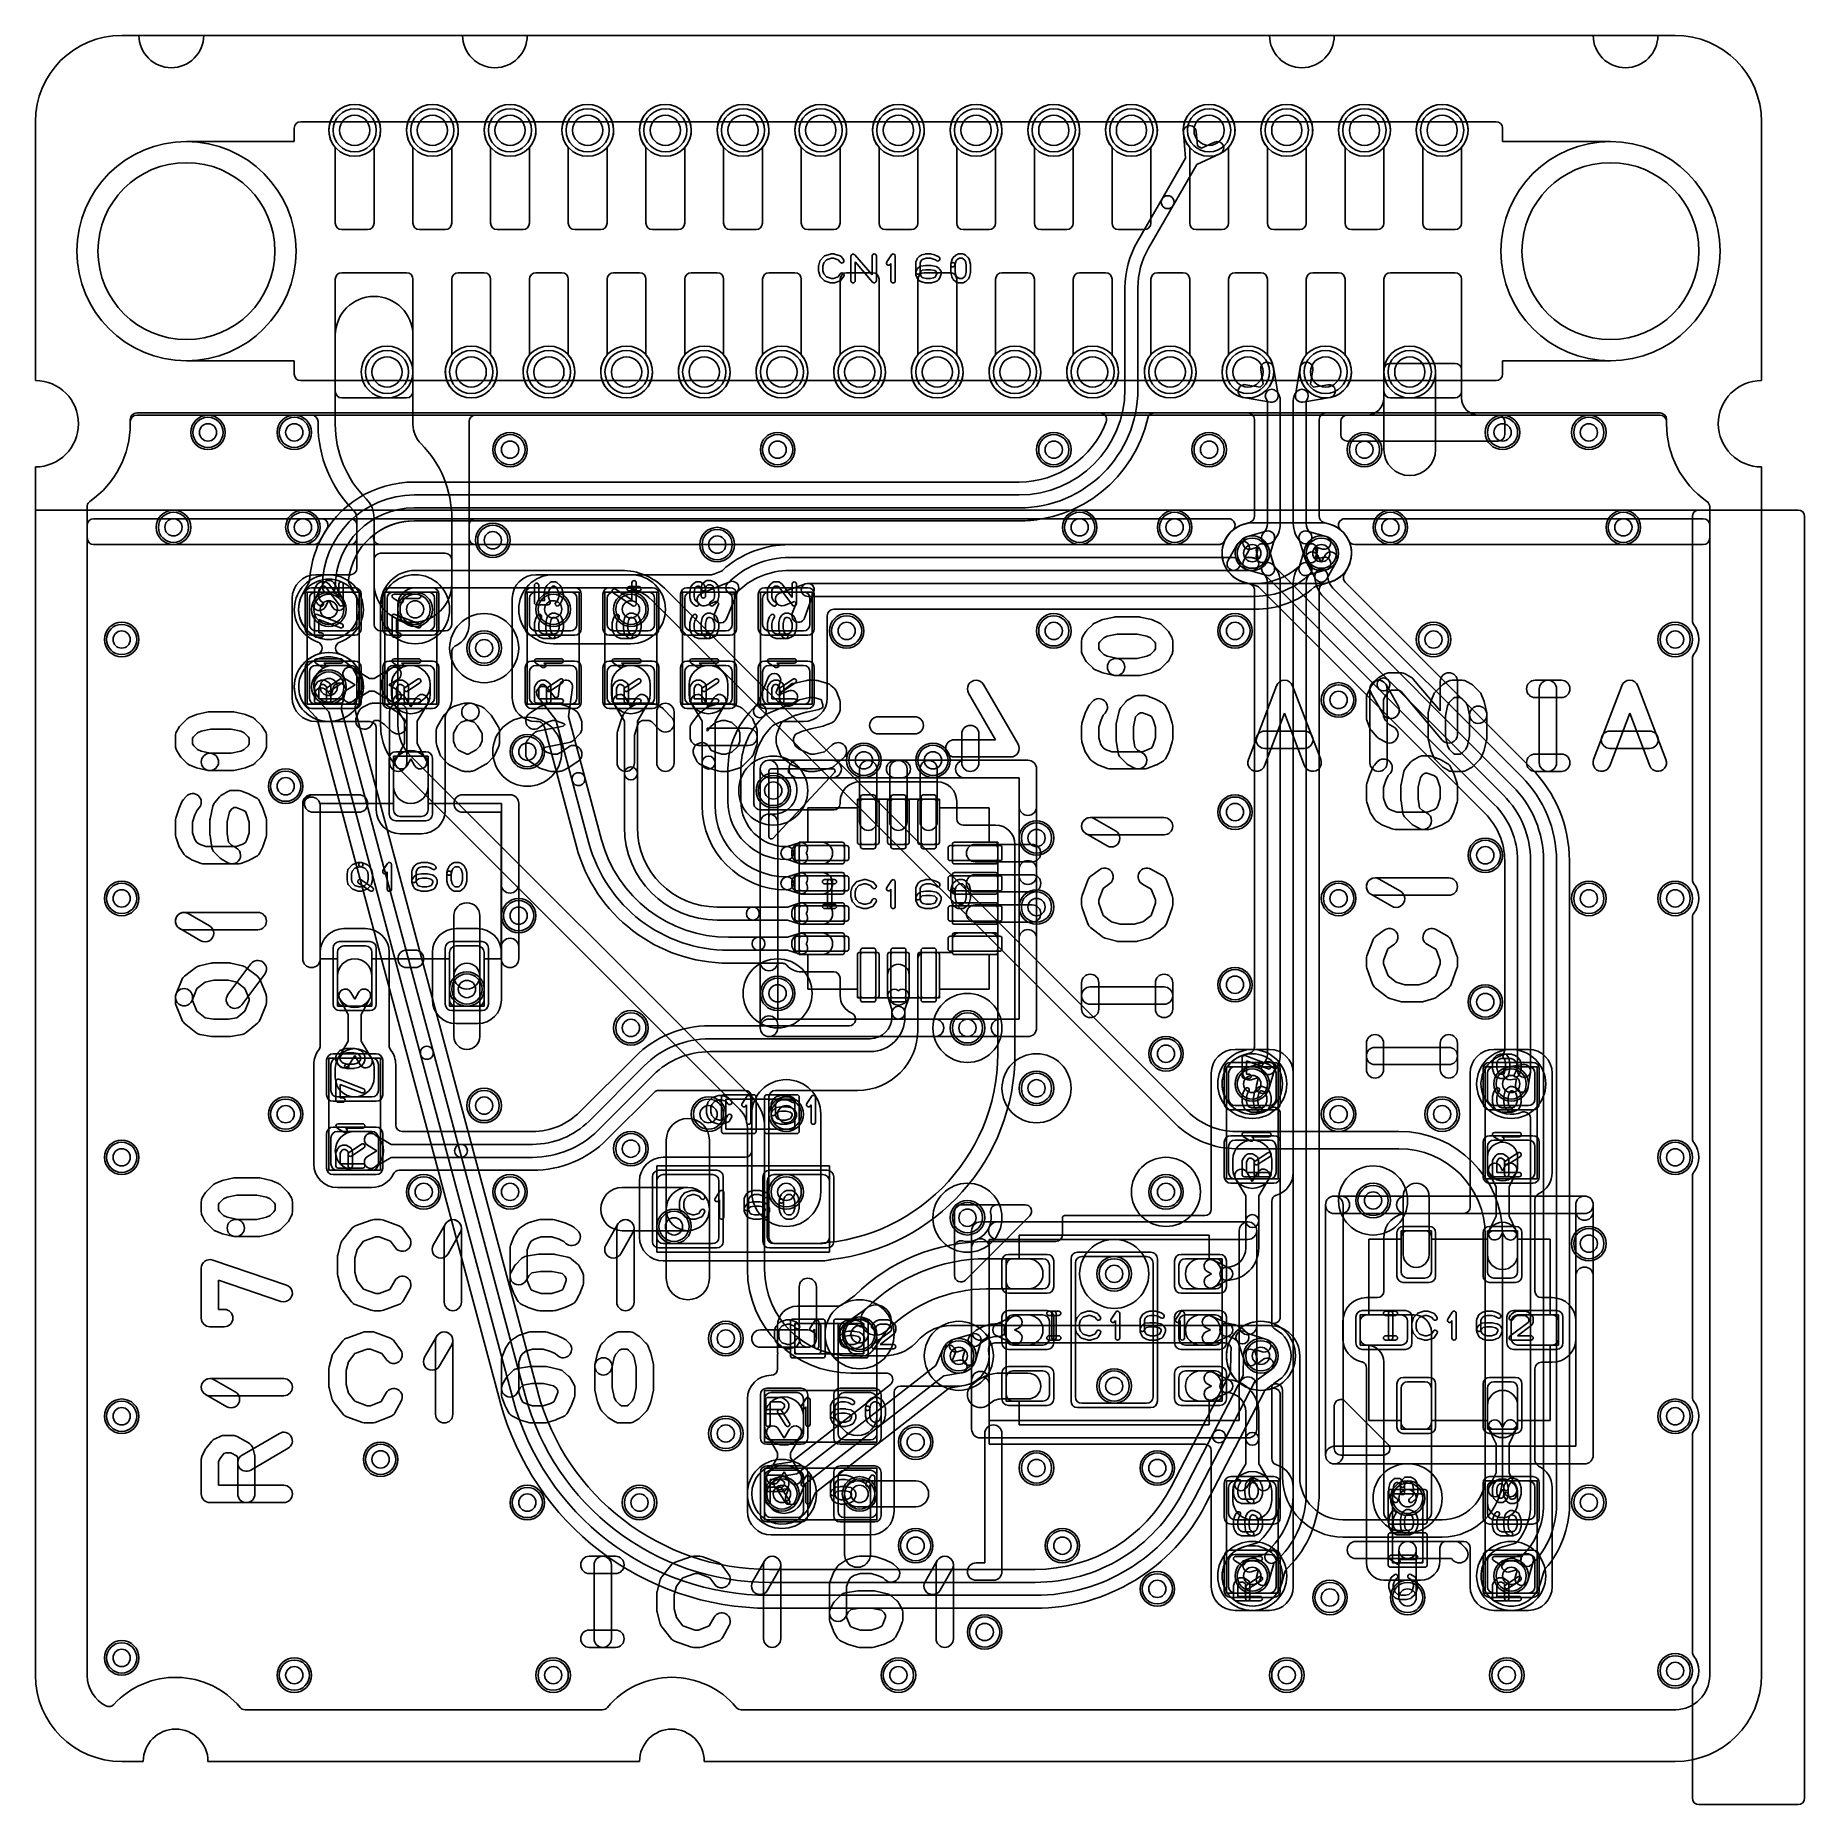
# Model space of a CAD drawing. Extents: x 0 to 20.5, y -0.5 to 20.
import ezdxf

# ---------------------------------------------------------------- set-up
doc = ezdxf.new("R2010")
doc.units = 0
for name, color, linetype in [('Hole', 1, 'CONTINUOUS'), ('L1', 3, 'CONTINUOUS'), ('L2', 3, 'CONTINUOUS'), ('L3', 3, 'CONTINUOUS'), ('L4', 3, 'CONTINUOUS'), ('MetalMask-A', 176, 'CONTINUOUS'), ('Outline', 7, 'CONTINUOUS'), ('PartsArea-A', 111, 'CONTINUOUS'), ('PartsArea-B', 111, 'CONTINUOUS'), ('PartsSilk-A', 221, 'CONTINUOUS'), ('PartsSilk-B', 221, 'CONTINUOUS'), ('Resist-A', 2, 'CONTINUOUS'), ('Resist-B', 2, 'CONTINUOUS'), ('Silk-A', 140, 'CONTINUOUS'), ('Silk-B', 140, 'CONTINUOUS')]:
    doc.layers.add(name, color=color, linetype=linetype)

msp = doc.modelspace()

# ---------------------------------------------------------------- linework, layer by layer
at = {"layer": 'Hole'}
for centre, radius in [((3.7, 18.9), 0.175), ((4.6, 18.9), 0.175), ((5.5, 18.9), 0.175), ((6.4, 18.9), 0.175), ((7.3, 18.9), 0.175), ((8.2, 18.9), 0.175), ((9.1, 18.9), 0.175), ((10, 18.9), 0.175), ((10.9, 18.9), 0.175), ((11.8, 18.9), 0.175), ((12.7, 18.9), 0.175), ((13.6, 18.9), 0.175), ((14.5, 18.9), 0.175), ((15.4, 18.9), 0.175), ((16.3, 18.9), 0.175), ((1.75, 17.5), 1.025), ((18.25, 17.5), 1.025), ((4.075, 16.1), 0.175), ((5.05, 16.1), 0.175), ((5.95, 16.1), 0.175), ((6.85, 16.1), 0.175), ((7.75, 16.1), 0.175), ((8.65, 16.1), 0.175), ((9.55, 16.1), 0.175), ((10.45, 16.1), 0.175), ((11.35, 16.1), 0.175), ((12.25, 16.1), 0.175), ((13.15, 16.1), 0.175), ((14.05, 16.1), 0.175), ((14.95, 16.1), 0.175), ((15.925, 16.1), 0.175), ((2, 15.4), 0.1), ((3, 15.4), 0.1), ((17, 15.4), 0.1), ((18, 15.4), 0.1), ((5.5, 15.2), 0.1), ((8.6, 15.2), 0.1), ((11.8, 15.2), 0.1), ((13.6, 15.2), 0.1), ((15.4, 15.2), 0.1), ((1.6, 14.3), 0.1), ((3.1, 14.3), 0.1), ((12.1, 14.3), 0.1), ((13.2, 14.3), 0.1), ((15.7, 14.3), 0.1), ((18.4, 14.3), 0.1), ((5.3, 14.15), 0.1), ((7.9, 14.1), 0.1), ((14.1, 14), 0.1), ((14.9, 14), 0.1), ((3.4, 13.35), 0.1), ((4.4, 13.35), 0.1), ((6, 13.35), 0.1), ((6.9, 13.35), 0.1), ((9.4, 13.1), 0.1), ((11.8, 13.1), 0.1), ((13.9, 13.1), 0.1), ((1, 13), 0.1), ((5.2, 12.9), 0.1), ((16.2, 13), 0.1), ((19, 13), 0.1), ((3.4, 12.45), 0.1), ((15.1, 12.3), 0.1), ((5.7, 11.7), 0.1), ((9.6, 11.6), 0.1), ((10.4, 11.6), 0.1), ((2.9, 11.3), 0.1), ((8.55, 11.25), 0.1), ((13.9, 11), 0.1), ((11.6, 10.7), 0.1), ((16.8, 10.5), 0.1), ((1, 10), 0.1), ((15.1, 10), 0.1), ((18, 10), 0.1), ((19, 10), 0.1), ((5.6, 9.8), 0.1), ((11.6, 9.9), 0.1), ((5, 8.95), 0.1), ((13.9, 9), 0.1), ((8.6, 8.9), 0.1), ((16.8, 8.8), 0.1), ((6.9, 8.5), 0.1), ((10.8, 8.5), 0.1), ((13.1, 8.2), 0.1), ((11.6, 7.8), 0.1), ((14.1, 7.85), 0.1), ((17.1, 7.85), 0.1), ((2.9, 7.5), 0.1), ((5.2, 7.6), 0.1), ((7.8, 7.5), 0.1), ((8.7, 7.5), 0.1), ((15.1, 7.5), 0.1), ((16.3, 7.5), 0.1), ((6.9, 7.1), 0.1), ((1, 7), 0.1), ((19, 7), 0.1), ((4.5, 6.6), 0.1), ((5.5, 6.6), 0.1), ((8.7, 6.6), 0.1), ((13.1, 6.6), 0.1), ((15.5, 6.5), 0.1), ((10.8, 6.3), 0.1), ((7.4, 6.2), 0.1), ((18, 6), 0.1), ((12.5, 5.65), 0.1), ((8, 4.9), 0.1), ((9.55, 4.95), 0.1), ((10.7, 4.7), 0.1), ((14.2, 4.7), 0.1), ((12.5, 4.35), 0.1), ((1, 4), 0.1), ((19, 4), 0.1), ((8, 3.8), 0.1), ((10.2, 3.7), 0.1), ((4, 3.5), 0.1), ((11.6, 3.4), 0.1), ((13, 3.4), 0.1), ((5.7, 3), 0.1), ((7, 3), 0.1), ((8.65, 3.1), 0.1), ((9.55, 3.1), 0.1), ((15.9, 3.05), 0.1), ((18, 3), 0.1), ((10.2, 2.5), 0.1), ((11.9, 2.5), 0.1), ((13, 2), 0.1), ((14.1, 2.15), 0.1), ((17.1, 2.15), 0.1), ((15, 1.9), 0.1), ((15.9, 1.9), 0.1), ((11, 1.5), 0.1), ((1, 1.2), 0.1), ((3, 1), 0.1), ((6, 1), 0.1), ((10, 1), 0.1), ((14.5, 1), 0.1), ((17.05, 1), 0.1), ((19, 1.05), 0.1)]:
    msp.add_circle(centre, radius, dxfattribs=at)
at = {"layer": 'L1'}
for p, q in [((3.475, 17.825), (3.475, 18.70157)), ((3.925, 18.70157), (3.925, 17.825)), ((4.375, 17.825), (4.375, 18.70157)), ((4.825, 18.70157), (4.825, 17.825)), ((5.275, 17.825), (5.275, 18.70157)), ((5.725, 18.70157), (5.725, 17.825)), ((6.175, 17.825), (6.175, 18.70157)), ((6.625, 18.70157), (6.625, 17.825)), ((7.075, 17.825), (7.075, 18.70157)), ((7.525, 18.70157), (7.525, 17.825)), ((7.975, 17.825), (7.975, 18.70157)), ((8.425, 18.70157), (8.425, 17.825)), ((8.875, 17.825), (8.875, 18.70157)), ((9.325, 18.70157), (9.325, 17.825)), ((9.775, 17.825), (9.775, 18.70157)), ((10.225, 18.70157), (10.225, 17.825)), ((10.675, 17.825), (10.675, 18.70157)), ((11.125, 18.70157), (11.125, 17.825)), ((11.575, 17.825), (11.575, 18.70157)), ((12.025, 18.70157), (12.025, 17.825)), ((12.475, 17.825), (12.475, 18.70157)), ((12.925, 18.70157), (12.925, 17.825)), ((13.375, 17.825), (13.375, 18.70157)), ((13.825, 18.70157), (13.825, 17.825)), ((14.275, 17.825), (14.275, 18.70157)), ((14.725, 18.70157), (14.725, 17.825)), ((15.175, 17.825), (15.175, 18.70157)), ((15.625, 18.70157), (15.625, 17.825)), ((16.075, 17.825), (16.075, 18.70157)), ((16.525, 18.70157), (16.525, 17.825)), ((3.85, 17.75), (3.55, 17.75)), ((4.75, 17.75), (4.45, 17.75)), ((5.65, 17.75), (5.35, 17.75)), ((6.55, 17.75), (6.25, 17.75)), ((7.45, 17.75), (7.15, 17.75)), ((8.35, 17.75), (8.05, 17.75)), ((9.25, 17.75), (8.95, 17.75)), ((10.15, 17.75), (9.85, 17.75)), ((11.05, 17.75), (10.75, 17.75)), ((11.95, 17.75), (11.65, 17.75)), ((12.85, 17.75), (12.55, 17.75)), ((13.75, 17.75), (13.45, 17.75)), ((14.65, 17.75), (14.35, 17.75)), ((15.55, 17.75), (15.25, 17.75)), ((16.45, 17.75), (16.15, 17.75)), ((3.55, 17.25), (4.3, 17.25)), ((4.9, 17.25), (5.2, 17.25)), ((5.8, 17.25), (6.1, 17.25)), ((6.7, 17.25), (7, 17.25)), ((7.6, 17.25), (7.9, 17.25)), ((8.5, 17.25), (8.8, 17.25)), ((9.4, 17.25), (9.7, 17.25)), ((10.3, 17.25), (10.6, 17.25)), ((11.2, 17.25), (11.5, 17.25)), ((12.1, 17.25), (12.4, 17.25)), ((13, 17.25), (13.3, 17.25)), ((13.9, 17.25), (14.2, 17.25)), ((14.8, 17.25), (15.1, 17.25)), ((15.7, 17.25), (16.45, 17.25)), ((3.475, 15.875), (3.475, 17.175)), ((4.375, 17.175), (4.375, 15.875)), ((4.825, 16.29843), (4.825, 17.175)), ((5.275, 17.175), (5.275, 16.29843)), ((5.725, 16.29843), (5.725, 17.175)), ((6.175, 17.175), (6.175, 16.29843)), ((6.625, 16.29843), (6.625, 17.175)), ((7.075, 17.175), (7.075, 16.29843)), ((7.525, 16.29843), (7.525, 17.175)), ((7.975, 17.175), (7.975, 16.29843)), ((8.425, 16.29843), (8.425, 17.175)), ((8.875, 17.175), (8.875, 16.29843)), ((9.325, 16.29843), (9.325, 17.175)), ((9.775, 17.175), (9.775, 16.29843)), ((10.225, 16.29843), (10.225, 17.175)), ((10.675, 17.175), (10.675, 16.29843)), ((11.125, 16.29843), (11.125, 17.175)), ((11.575, 17.175), (11.575, 16.29843)), ((12.025, 16.29843), (12.025, 17.175)), ((12.475, 17.175), (12.475, 16.29843)), ((12.925, 16.29843), (12.925, 17.175)), ((13.375, 17.175), (13.375, 16.29843)), ((13.825, 16.29843), (13.825, 17.175)), ((14.275, 17.175), (14.275, 16.29843)), ((14.725, 16.29843), (14.725, 17.175)), ((15.175, 17.175), (15.175, 16.29843)), ((15.625, 15.875), (15.625, 17.175)), ((16.525, 17.175), (16.525, 15.875)), ((3.475, 15.49319), (3.475, 16.525)), ((4.375, 16.525), (4.375, 15.49319)), ((15.69997, 16.2), (16.45003, 16.2)), ((15.625, 15.8), (15.625, 16.12503)), ((16.525, 16.12503), (16.525, 15.8)), ((4.3, 15.8), (3.55, 15.8)), ((16.45, 15.8), (15.7, 15.8)), ((1.17497, 15.6), (3.19999, 15.6)), ((5.10001, 15.59996), (18.82503, 15.59996)), ((15.19997, 15.6), (15.425, 15.6)), ((16.725, 15.6), (16.95003, 15.6)), ((1.1, 15.5), (1.1, 15.52503)), ((3.27496, 15.52503), (3.27496, 15.49319)), ((5.02504, 14.17497), (5.02504, 15.52499)), ((15.125, 15.37497), (15.125, 15.52503)), ((17.025, 15.52503), (17.025, 15.37497)), ((18.9, 15.52499), (18.9, 15.5)), ((4.46819, 15.26821), (4.46821, 15.26819)), ((16.95003, 15.3), (15.19997, 15.3)), ((3.83181, 14.63179), (3.83179, 14.63181)), ((19.39208, 14.57178), (19.39209, 14.57176)), ((0.6, 14.175), (0.6, 14.53823)), ((0.67504, 14.4), (3.64996, 14.4)), ((3.69034, 14.49036), (3.69036, 14.49034)), ((3.72496, 14.40681), (3.72496, 14.17497)), ((3.925, 13.65), (3.925, 14.40681)), ((4.825, 14.40681), (4.825, 13.65)), ((5.10004, 14.4), (13.82606, 14.4)), ((14.9, 14.35004), (14.1, 14.35004)), ((15.17394, 14.4), (19.32496, 14.4)), ((19.4, 14.53823), (19.4, 14.175)), ((0.60004, 0.9949), (0.60004, 14.325)), ((3.72496, 14.325), (3.72496, 13.82504)), ((5.02504, 13.17497), (5.02504, 14.325)), ((13.7962, 14.17391), (13.7752, 14.13753)), ((13.79685, 14.17501), (13.77521, 14.13752)), ((19.39996, 14.325), (19.39996, 0.9949)), ((3.64999, 14.1), (0.675, 14.1)), ((3.99997, 14), (4.75003, 14)), ((8.72998, 14.1), (5.10001, 14.1)), ((13.71028, 14.10003), (8.73888, 14.10003)), ((13.71025, 14.10003), (8.73888, 14.10003)), ((8.73888, 13.94999), (13.88348, 13.94999)), ((13.81854, 13.91249), (13.92679, 14.09999)), ((14.05669, 14.02499), (14.01339, 13.95)), ((14.01339, 13.95), (14.1, 13.95)), ((14.64416, 13.83716), (14.708, 14.056)), ((14.852, 14.014), (14.82646, 13.92646)), ((14.82646, 13.92646), (14.914, 13.952)), ((19.325, 14.1), (15.28732, 14.1)), ((3.64996, 13.75004), (3.25, 13.75004)), ((3.925, 13.17497), (3.925, 13.92503)), ((4.825, 13.92503), (4.825, 13.17497)), ((7.83308, 13.75004), (5.8, 13.75004)), ((7.93736, 13.78676), (7.86155, 13.75565)), ((13.88348, 13.79999), (8.73888, 13.79999)), ((14.1, 13.8), (13.88349, 13.79999)), ((14.956, 13.808), (14.73716, 13.74416)), ((3.25, 13.55), (3.65, 13.55)), ((4.15, 13.55), (4.55, 13.55)), ((5.8, 13.55), (6.2, 13.55)), ((6.7, 13.55), (7.1, 13.55)), ((7.6, 13.55), (8, 13.55)), ((7.71458, 13.53315), (8.04652, 13.66937)), ((8.14437, 13.57152), (8.00815, 13.23958)), ((8.5, 13.55), (8.9, 13.55)), ((8.62344, 13.53657), (8.92447, 13.6455)), ((9.0205, 13.54947), (8.91157, 13.24844)), ((8.94999, 13.64999), (14.13394, 13.64999)), ((14.84691, 13.61987), (14.99801, 13.66396)), ((2.97496, 13.475), (2.97496, 12.325)), ((3.175, 13.175), (3.175, 13.475)), ((3.725, 13.475), (3.725, 13.175)), ((4.075, 13.175), (4.075, 13.475)), ((4.625, 13.475), (4.625, 13.175)), ((5.52496, 13.475), (5.52496, 12.325)), ((5.725, 13.175), (5.725, 13.475)), ((6.275, 13.475), (6.275, 13.175)), ((6.625, 13.175), (6.625, 13.475)), ((7.175, 13.475), (7.175, 13.175)), ((7.525, 13.175), (7.525, 13.475)), ((7.89257, 13.44407), (7.77152, 13.39439)), ((7.86939, 13.29652), (7.91907, 13.41757)), ((7.91907, 13.41757), (7.89257, 13.44407)), ((8.075, 13.475), (8.075, 13.175)), ((8.425, 13.175), (8.425, 13.475)), ((8.79607, 13.43953), (8.67448, 13.39553)), ((8.77053, 13.29948), (8.81453, 13.42107)), ((8.81453, 13.42107), (8.79607, 13.43953)), ((14.13394, 13.49999), (8.94999, 13.49999)), ((8.975, 13.475), (8.975, 13.175)), ((9.25004, 13.34995), (14.13394, 13.34995)), ((9.17504, 12.325), (9.17504, 13.27495)), ((3.65, 13.1), (3.25, 13.1)), ((4.75003, 13.1), (3.99997, 13.1)), ((4.55, 13.1), (4.15, 13.1)), ((6.2, 13.1), (5.8, 13.1)), ((7.1, 13.1), (6.7, 13.1)), ((8, 13.1), (7.6, 13.1)), ((8.9, 13.1), (8.5, 13.1)), ((4.82504, 12.325), (4.82504, 12.85874)), ((3.175, 12.325), (3.175, 12.625)), ((3.25, 12.7), (3.65, 12.7)), ((3.45, 12.7), (3.55961, 12.7)), ((3.70585, 12.475), (3.59808, 12.53938)), ((3.675, 12.66816), (3.8728, 12.55)), ((3.725, 12.625), (3.725, 12.325)), ((3.8728, 12.55), (3.9272, 12.55)), ((3.9272, 12.55), (4.125, 12.66816)), ((4.075, 12.325), (4.075, 12.625)), ((4.20192, 12.53938), (4.09415, 12.475)), ((4.15, 12.7), (4.55, 12.7)), ((4.24039, 12.7), (4.35, 12.7)), ((4.625, 12.625), (4.625, 12.325)), ((5.725, 12.325), (5.725, 12.625)), ((5.8, 12.7), (6.2, 12.7)), ((6.275, 12.625), (6.275, 12.325)), ((6.625, 12.325), (6.625, 12.625)), ((6.7, 12.7), (7.1, 12.7)), ((7.175, 12.625), (7.175, 12.325)), ((7.525, 12.325), (7.525, 12.625)), ((7.6, 12.7), (8, 12.7)), ((8.075, 12.625), (8.075, 12.325)), ((8.36134, 12.2424), (8.49185, 12.56042)), ((8.425, 12.325), (8.425, 12.625)), ((8.5, 12.7), (8.9, 12.7)), ((8.975, 12.625), (8.975, 12.325)), ((3.59808, 12.41062), (3.70585, 12.475)), ((3.8728, 12.4), (3.675, 12.28184)), ((3.9272, 12.4), (3.8728, 12.4)), ((4.125, 12.28184), (3.9272, 12.4)), ((4.09415, 12.475), (4.20192, 12.41062)), ((4.125, 12.36539), (4.125, 12.475)), ((4.28562, 12.32692), (4.35, 12.21915)), ((4.35, 12.21915), (4.41438, 12.32692)), ((4.575, 12.475), (4.575, 12.36539)), ((6.03148, 12.06775), (5.82233, 12.33694)), ((5.94077, 12.42898), (6.02098, 12.32574)), ((6.02098, 12.32574), (6.05645, 12.33524)), ((6.05645, 12.33524), (6.0743, 12.46476)), ((6.2229, 12.44428), (6.17637, 12.10655)), ((6.675, 12.36539), (6.675, 12.475)), ((6.83562, 12.32692), (6.9, 12.21915)), ((6.9, 12.21915), (6.96438, 12.32692)), ((7.125, 12.475), (7.125, 12.36539)), ((7.575, 12.36539), (7.575, 12.475)), ((7.73562, 12.32692), (7.8, 12.21915)), ((7.8, 12.21915), (7.86438, 12.32692)), ((8.025, 12.475), (8.025, 12.36539)), ((8.63061, 12.50348), (8.58093, 12.38243)), ((8.58093, 12.38243), (8.60743, 12.35593)), ((8.60743, 12.35593), (8.72848, 12.40561)), ((3.65, 12.25), (3.25, 12.25)), ((3.55961, 12.25), (3.45, 12.25)), ((4.55, 12.25), (4.15, 12.25)), ((4.275, 12.0522), (4.15684, 12.25)), ((4.35, 12.25), (4.24039, 12.25)), ((4.54316, 12.25), (4.425, 12.0522)), ((4.75004, 11.025), (4.75004, 12.10849)), ((6.2, 12.25), (5.8, 12.25)), ((6.17637, 12.10655), (6.36548, 11.40075)), ((7.1, 12.25), (6.7, 12.25)), ((6.825, 12.0522), (6.70684, 12.25)), ((7.09316, 12.25), (6.975, 12.0522)), ((8, 12.25), (7.6, 12.25)), ((7.725, 12.0522), (7.60684, 12.25)), ((7.99316, 12.25), (7.875, 12.0522)), ((8.31057, 12.19163), (8.34127, 12.22233)), ((8.34127, 12.22233), (8.36134, 12.2424)), ((8.44733, 12.11627), (8.41664, 12.08556)), ((8.4674, 12.13634), (8.44733, 12.11627)), ((8.78542, 12.26685), (8.4674, 12.13634)), ((8.9, 12.25), (8.5, 12.25)), ((3.25, 12.04996), (3.87496, 12.04996)), ((3.94996, 11.97496), (3.94996, 11.025)), ((4.275, 11.79421), (4.275, 12.0522)), ((4.425, 12.0522), (4.425, 11.79421)), ((5.8, 12.04996), (5.81859, 12.04996)), ((5.87777, 12.02103), (5.88497, 12.01178)), ((5.89832, 11.985), (6.26872, 10.60265)), ((6.2206, 11.36193), (6.03148, 12.06775)), ((6.825, 11.44895), (6.825, 12.0522)), ((6.975, 12.0522), (6.975, 11.44895)), ((7.725, 11.57395), (7.725, 12.0522)), ((7.875, 12.0522), (7.875, 11.57395)), ((8.52273, 11.97947), (8.54159, 11.99833)), ((8.56614, 12.01468), (8.63845, 12.04435)), ((8.66692, 12.04996), (8.9, 12.04996)), ((4.17463, 11.61116), (4.275, 11.79421)), ((4.425, 11.79421), (4.52537, 11.61116)), ((4.15, 11.025), (4.15, 11.575)), ((4.15, 11.3), (4.15, 11.515)), ((4.225, 11.65), (4.475, 11.65)), ((4.35, 11.61901), (4.30615, 11.53904)), ((4.39385, 11.53904), (4.35, 11.61901)), ((4.55, 11.575), (4.55, 11.025)), ((4.55, 11.515), (4.55, 11.3)), ((7.725, 11.075), (7.725, 11.57395)), ((7.875, 11.57395), (7.875, 11.075)), ((8.025, 11.125), (8.025, 11.50221)), ((8.175, 11.50221), (8.175, 11.125)), ((8.32504, 11.125), (8.32504, 11.50221)), ((9.55, 10.8875), (9.55, 11.5)), ((9.75, 11.5), (9.75, 10.8875)), ((9.9, 10.8875), (9.9, 11.5)), ((10.1, 11.5), (10.1, 10.8875)), ((10.25, 10.8875), (10.25, 11.5)), ((10.45, 11.5), (10.45, 10.8875)), ((6.41365, 10.64147), (6.2206, 11.36193)), ((6.36548, 11.40075), (6.55854, 10.68029)), ((6.825, 10.825), (6.825, 11.44895)), ((6.975, 11.44895), (6.975, 10.825)), ((10.45, 11.35004), (9.55, 11.35004)), ((9.32496, 11.125), (9.32496, 11.10004)), ((9.525, 10.65), (9.525, 11.125)), ((9.55, 11.15), (9.75, 11.15)), ((9.775, 11.125), (9.775, 10.65)), ((9.875, 10.65), (9.875, 11.125)), ((9.9, 11.15), (10.1, 11.15)), ((10.125, 11.125), (10.125, 10.65)), ((10.225, 10.65), (10.225, 11.125)), ((10.25, 11.15), (10.45, 11.15)), ((10.475, 11.125), (10.475, 10.65)), ((10.67504, 10.92504), (10.67504, 11.125)), ((4.475, 10.95), (4.225, 10.95)), ((9.24996, 11.02504), (8.40108, 11.02504)), ((4.225, 10.74996), (4.475, 10.74996)), ((11.125, 10.85004), (10.75004, 10.85004)), ((8.7, 10.6), (8.71298, 10.6)), ((8.71298, 10.6), (8.71415, 10.6)), ((8.71415, 10.6), (8.84999, 10.64393)), ((8.85, 10.425), (8.85, 10.625)), ((8.875, 10.65), (9.35, 10.65)), ((8.88846, 10.65), (9.1125, 10.65)), ((9.375, 10.625), (9.375, 10.425)), ((9.75, 10.625), (9.55, 10.625)), ((10.1, 10.625), (9.9, 10.625)), ((10.45, 10.625), (10.25, 10.625)), ((10.625, 10.425), (10.625, 10.625)), ((10.65, 10.65), (11.125, 10.65)), ((10.8875, 10.625), (11.55, 10.625)), ((11.15, 10.625), (11.15, 10.425)), ((11.35004, 8.2), (11.35004, 10.625)), ((8.71298, 10.45), (8.7, 10.45)), ((8.7, 10.25), (8.71298, 10.25)), ((8.71415, 10.45), (8.71298, 10.45)), ((8.71298, 10.25), (8.71415, 10.25)), ((8.84999, 10.40607), (8.71415, 10.45)), ((8.71415, 10.25), (8.84999, 10.29393)), ((8.85, 10.075), (8.85, 10.275)), ((9.35, 10.4), (8.875, 10.4)), ((8.875, 10.3), (9.35, 10.3)), ((9.1125, 10.4), (8.88846, 10.4)), ((8.88846, 10.3), (9.1125, 10.3)), ((9.375, 10.275), (9.375, 10.075)), ((10.625, 10.075), (10.625, 10.275)), ((11.125, 10.4), (10.65, 10.4)), ((10.65, 10.3), (11.125, 10.3)), ((11.55, 10.425), (10.8875, 10.425)), ((10.8875, 10.275), (11.55, 10.275)), ((11.15, 10.275), (11.15, 10.075)), ((8.71298, 10.1), (8.7, 10.1)), ((8.71415, 10.1), (8.71298, 10.1)), ((8.84999, 10.05607), (8.71415, 10.1)), ((9.35, 10.05), (8.875, 10.05)), ((9.1125, 10.05), (8.88846, 10.05)), ((11.125, 10.05), (10.65, 10.05)), ((11.55, 10.075), (10.8875, 10.075)), ((7.9, 9.9), (8.31298, 9.9)), ((8.31298, 9.9), (8.71415, 9.9)), ((8.71415, 9.9), (8.84999, 9.94393)), ((8.85, 9.725), (8.85, 9.925)), ((8.875, 9.95), (9.35, 9.95)), ((8.88846, 9.95), (9.1125, 9.95)), ((9.375, 9.925), (9.375, 9.725)), ((10.625, 9.725), (10.625, 9.925)), ((10.65, 9.95), (11.125, 9.95)), ((10.8875, 9.925), (11.55, 9.925)), ((11.15, 9.925), (11.15, 9.725)), ((3.825, 9.65004), (3.575, 9.65004)), ((4.85, 9.1), (4.85, 9.8)), ((5.125, 9.65004), (4.875, 9.65004)), ((5.15, 9.8), (5.15, 9.1)), ((8.31298, 9.75), (7.9, 9.75)), ((8.71415, 9.75), (8.31298, 9.75)), ((8.84999, 9.70607), (8.71415, 9.75)), ((9.35, 9.7), (8.875, 9.7)), ((9.1125, 9.7), (8.88846, 9.7)), ((11.125, 9.7), (10.65, 9.7)), ((11.55, 9.725), (10.8875, 9.725)), ((3.575, 9.45), (3.825, 9.45)), ((4.875, 9.45), (5.125, 9.45)), ((8.03157, 9.55), (8.37877, 9.55)), ((8.37877, 9.55), (8.71415, 9.55)), ((8.71415, 9.55), (8.84999, 9.59393)), ((8.85, 9.375), (8.85, 9.575)), ((8.875, 9.6), (9.35, 9.6)), ((8.88846, 9.6), (9.1125, 9.6)), ((9.375, 9.575), (9.375, 9.375)), ((10.625, 9.375), (10.625, 9.575)), ((10.625, 9.375), (10.625, 9.52503)), ((10.65, 9.6), (11.125, 9.6)), ((10.69997, 9.6), (11.07503, 9.6)), ((11.15, 9.575), (11.15, 9.375)), ((11.15, 9.52503), (11.15, 8.2)), ((3.29996, 9.375), (3.29996, 8.29151)), ((3.5, 8.825), (3.5, 9.375)), ((3.9, 9.375), (3.9, 8.825)), ((4.10004, 8.29151), (4.10004, 9.375)), ((4.59996, 9.375), (4.59996, 8.825)), ((4.8, 8.825), (4.8, 9.375)), ((5.2, 9.375), (5.2, 8.825)), ((5.40004, 8.825), (5.40004, 9.375)), ((8.37877, 9.4), (8.03157, 9.4)), ((8.03157, 9.24996), (8.65139, 9.24996)), ((8.71415, 9.4), (8.37877, 9.4)), ((8.84999, 9.35607), (8.71415, 9.4)), ((9.35, 9.35), (8.875, 9.35)), ((9.1125, 9.35), (8.88846, 9.35)), ((9.525, 8.875), (9.525, 9.35)), ((9.55, 9.375), (9.75, 9.375)), ((9.775, 9.35), (9.775, 8.875)), ((9.875, 8.875), (9.875, 9.35)), ((9.9, 9.375), (10.1, 9.375)), ((10.125, 9.35), (10.125, 8.875)), ((10.225, 8.875), (10.225, 9.35)), ((10.225, 8.475), (10.225, 9.30003)), ((10.25, 9.375), (10.45, 9.375)), ((10.29997, 9.375), (10.625, 9.375)), ((10.475, 9.35), (10.475, 8.875)), ((11.125, 9.35), (10.65, 9.35)), ((3.5, 8.935), (3.5, 9.1)), ((3.9, 9.1), (3.9, 8.935)), ((4.85, 8.4), (4.85, 9.1)), ((5.15, 9.1), (5.15, 8.4)), ((8.875, 9.14996), (9.24996, 9.14996)), ((9.32496, 9.07496), (9.32496, 8.875)), ((9.875, 8.88846), (9.875, 9.1125)), ((10.125, 9.1125), (10.125, 8.88846)), ((3.625, 8.65579), (3.52463, 8.83884)), ((3.65615, 8.91096), (3.7, 8.83099)), ((3.7, 8.83099), (3.74385, 8.91096)), ((3.87537, 8.83884), (3.775, 8.65579)), ((9.75, 8.85), (9.55, 8.85)), ((9.925, 8.71415), (9.88107, 8.84999)), ((10.1, 8.85), (9.9, 8.85)), ((10.11893, 8.84999), (10.075, 8.71415)), ((10.45, 8.85), (10.25, 8.85)), ((3.825, 8.75), (3.575, 8.75)), ((3.625, 8.3478), (3.625, 8.65579)), ((3.775, 8.65579), (3.775, 8.3478)), ((5.125, 8.75), (4.875, 8.75)), ((9.925, 8.67597), (9.925, 8.71415)), ((9.925, 8.62597), (9.925, 8.67597)), ((10.075, 8.71415), (10.075, 8.67597)), ((10.075, 8.67597), (10.075, 8.62597)), ((4.875, 8.54996), (5.125, 8.54996)), ((9.42991, 8.52504), (7.81421, 8.52504)), ((3.50684, 8.15), (3.625, 8.3478)), ((3.775, 8.3478), (3.89316, 8.15)), ((7.81421, 8.375), (9.67403, 8.375)), ((9.67403, 8.225), (7.81421, 8.225)), ((14.3, 8.25004), (13.9, 8.25004)), ((17.3, 8.25004), (16.9, 8.25004)), ((3.22496, 8.075), (3.22496, 6.925)), ((3.425, 7.775), (3.425, 8.075)), ((3.475, 7.925), (3.475, 8.03461)), ((3.5, 8.15), (3.9, 8.15)), ((3.7, 8.18085), (3.63562, 8.07308)), ((3.76438, 8.07308), (3.7, 8.18085)), ((3.925, 8.03461), (3.925, 7.925)), ((3.975, 8.075), (3.975, 7.775)), ((4.17504, 7.37504), (4.17504, 8.075)), ((6.94799, 8.16623), (6.30877, 7.52702)), ((6.41486, 7.42092), (7.05408, 8.06014)), ((13.9, 8.05), (14.3, 8.05)), ((16.9, 8.05), (17.3, 8.05)), ((7.16015, 7.95407), (6.52092, 7.31485)), ((13.62496, 7.975), (13.62496, 6.40004)), ((13.825, 7.675), (13.825, 7.975)), ((14.375, 7.975), (14.375, 7.675)), ((14.57504, 6.825), (14.57504, 7.975)), ((16.62496, 7.975), (16.62496, 6.42504)), ((16.825, 7.675), (16.825, 7.975)), ((17.375, 7.975), (17.375, 7.675)), ((17.57504, 6.825), (17.57504, 7.975)), ((3.9, 7.7), (3.5, 7.7)), ((6.62702, 7.20876), (7.17129, 7.75303)), ((7.22432, 7.775), (8.225, 7.775)), ((8, 7.35), (8, 7.65)), ((8.025, 7.675), (8.275, 7.675)), ((8.3, 7.7), (8.3, 7.07504)), ((8.3, 7.65), (8.3, 7.35)), ((8.5, 6.07497), (8.5, 7.70003)), ((8.5, 7.35), (8.5, 7.65)), ((8.525, 7.675), (8.775, 7.675)), ((8.57497, 7.775), (9.525, 7.775)), ((8.8, 7.65), (8.8, 7.35)), ((14.3, 7.6), (13.9, 7.6)), ((17.3, 7.6), (16.9, 7.6)), ((3.425, 6.925), (3.425, 7.225)), ((3.5, 7.3), (3.9, 7.3)), ((3.7, 7.3), (3.80961, 7.3)), ((3.925, 7.26816), (4.1228, 7.15)), ((3.975, 7.225), (3.975, 6.925)), ((5.76079, 7.30004), (4.25004, 7.30004)), ((7.31, 6.4), (7.31, 7.2)), ((7.81, 7.2), (7.81, 6.4)), ((8.275, 7.325), (8.025, 7.325)), ((8.775, 7.325), (8.525, 7.325)), ((13.9, 7.2), (14.3, 7.2)), ((16.9, 7.2), (17.3, 7.2)), ((3.95585, 7.075), (3.84808, 7.13938)), ((3.84808, 7.01062), (3.95585, 7.075)), ((4.1228, 7), (3.925, 6.88184)), ((4.1228, 7.15), (4.93144, 7.15)), ((4.93144, 7), (4.1228, 7)), ((4.93144, 7.15), (5.76079, 7.15)), ((5.76079, 7), (4.93144, 7)), ((8.225, 7.00004), (7.275, 7.00004)), ((13.825, 6.825), (13.825, 7.125)), ((13.875, 6.86539), (13.875, 6.975)), ((14.325, 6.975), (14.325, 6.86539)), ((14.375, 7.125), (14.375, 6.825)), ((16.825, 6.825), (16.825, 7.125)), ((16.825, 6.90192), (16.825, 7)), ((17.175, 7), (17.175, 6.90192)), ((17.375, 7.125), (17.375, 6.825)), ((3.9, 6.85), (3.5, 6.85)), ((3.80961, 6.85), (3.7, 6.85)), ((4.21625, 6.84996), (5.76079, 6.84996)), ((7.275, 6.8), (7.845, 6.8)), ((8.555, 6.8), (9.125, 6.8)), ((14.03562, 6.82692), (14.1, 6.71915)), ((14.1, 6.71915), (14.16438, 6.82692)), ((16.925, 6.65704), (16.84281, 6.82499)), ((16.97755, 6.89093), (17, 6.84506)), ((17, 6.84506), (17.02245, 6.89093)), ((17.15719, 6.82499), (17.075, 6.65704)), ((3.5, 6.64996), (3.9, 6.64996)), ((6.8, 6.65), (7.56, 6.65)), ((6.99996, 6.725), (6.99996, 6.075)), ((7.2, 6.075), (7.2, 6.725)), ((7.92, 6.725), (7.92, 6.075)), ((8.48, 6.075), (8.48, 6.725)), ((9.2, 6.725), (9.2, 6.075)), ((14.3, 6.75), (13.9, 6.75)), ((14.025, 6.5522), (13.90684, 6.75)), ((14.29316, 6.75), (14.175, 6.5522)), ((17.3, 6.75), (16.9, 6.75)), ((16.925, 6.31796), (16.925, 6.65704)), ((17.075, 6.65704), (17.075, 6.31796)), ((7.31, 5.6), (7.31, 6.4)), ((7.81, 6.4), (7.81, 5.6)), ((14.025, 6.26145), (14.025, 6.5522)), ((14.175, 6.5522), (14.175, 6.26145)), ((14.32504, 5.075), (14.32504, 6.48955)), ((15.85, 5.875), (15.85, 6.55)), ((16.15, 6.55), (16.15, 5.875)), ((17.37504, 5.45004), (17.37504, 6.50874)), ((7.56, 6.15), (6.8, 6.15)), ((11.89996, 6.3), (11.89996, 6.10004)), ((13.54996, 6.32504), (11.925, 6.32504)), ((14.025, 5.95), (14.025, 6.26145)), ((14.175, 6.26145), (14.175, 5.95)), ((16.54996, 6.35004), (15.9, 6.35004)), ((15.9, 6.15), (16.1, 6.15)), ((16.84281, 6.15001), (16.925, 6.31796)), ((16.9, 6.15), (17.1, 6.15)), ((17.075, 6.31796), (17.15719, 6.15001)), ((7.845, 6), (7.275, 6)), ((9.125, 6), (8.555, 6)), ((8.95, 6), (8.57497, 6)), ((11.82496, 6.02504), (11.02058, 6.02504)), ((15.62496, 6.075), (15.62496, 5.45004)), ((15.825, 5.675), (15.825, 6.075)), ((16.175, 6.075), (16.175, 5.675)), ((16.825, 5.675), (16.825, 6.075)), ((16.825, 5.875), (16.825, 6.07308)), ((17, 6.12994), (16.97755, 6.08407)), ((17.02245, 6.08407), (17, 6.12994)), ((17.175, 6.075), (17.175, 5.675)), ((17.175, 6.07308), (17.175, 5.875)), ((7.275, 5.79996), (9.125, 5.79996)), ((11.02058, 5.825), (11.5, 5.825)), ((11.25, 5.55), (11.25, 5.75)), ((11.325, 5.825), (11.675, 5.825)), ((11.75, 5.75), (11.75, 5.55)), ((12.05, 4.225), (12.05, 5.775)), ((12.125, 5.85), (12.875, 5.85)), ((12.95, 5.775), (12.95, 4.225)), ((13.25, 5.55), (13.25, 5.75)), ((13.325, 5.825), (13.675, 5.825)), ((13.5, 5.825), (13.5725, 5.825)), ((13.64943, 5.80719), (13.83297, 5.71737)), ((13.75, 5.75), (13.75, 5.55)), ((13.62936, 5.65), (13.58349, 5.67245)), ((13.58349, 5.62755), (13.62936, 5.65)), ((13.83297, 5.58263), (13.64943, 5.49281)), ((16.1, 5.6), (15.9, 5.6)), ((17.1, 5.6), (16.9, 5.6)), ((8.85, 4.9), (8.85, 5.5)), ((9.05, 5.5), (9.05, 4.9)), ((9.48449, 5.39135), (9.3388, 5.28873)), ((11.5, 5.475), (11.02058, 5.475)), ((11.675, 5.475), (11.325, 5.475)), ((13.675, 5.475), (13.325, 5.475)), ((13.5725, 5.475), (13.5, 5.475)), ((15.54996, 5.37504), (15.425, 5.37504)), ((17.575, 5.37504), (17.45004, 5.37504)), ((9.29559, 5.27504), (8.825, 5.27504)), ((9.39544, 5.08396), (9.61898, 5.2414)), ((9.61606, 5.23854), (9.62404, 5.24654)), ((11.15365, 5.07334), (11.32499, 5.15719)), ((11.325, 5.175), (11.675, 5.175)), ((11.40192, 5.175), (11.5, 5.175)), ((13.325, 5.175), (13.675, 5.175)), ((13.5, 5.175), (13.555, 5.175)), ((13.62643, 5.15976), (13.83061, 5.06847)), ((15.42497, 5.175), (15.975, 5.175)), ((15.425, 5.175), (15.825, 5.175)), ((17.175, 5.175), (17.575, 5.175)), ((8.4, 5), (8.95, 5)), ((8.59996, 5.05), (8.59996, 4.75)), ((8.8, 4.75), (8.8, 5.05)), ((8.825, 5.075), (9.075, 5.075)), ((9.1, 5.05), (9.1, 4.75)), ((9.3, 4.75), (9.3, 5.05)), ((9.325, 5.075), (9.575, 5.075)), ((9.6, 5.05), (9.6, 4.75)), ((9.8664, 4.99398), (9.70896, 4.77044)), ((9.87153, 4.99905), (9.86354, 4.99106)), ((10.644, 4.892), (10.86284, 4.95584)), ((11.32499, 4.84281), (11.15365, 4.92666)), ((11.16426, 5.075), (11.16934, 5.075)), ((11.16934, 4.925), (11.16426, 4.925)), ((11.25, 4.9), (11.25, 5.1)), ((11.39093, 5.02245), (11.34506, 5)), ((11.34506, 5), (11.39093, 4.97755)), ((11.75, 5.1), (11.75, 4.9)), ((13.25, 4.9), (13.25, 5.1)), ((13.61625, 5), (13.56521, 5.02282)), ((13.56521, 4.97718), (13.61625, 5)), ((13.83061, 4.93153), (13.62643, 4.84024)), ((13.75, 5.1), (13.75, 4.9)), ((14.02375, 4.98231), (14.03939, 4.96666)), ((14.03939, 4.96666), (14.04254, 4.96351)), ((14.04254, 4.96351), (14.26341, 4.88968)), ((15.14996, 5.1), (15.14996, 4.9)), ((15.35, 4.89997), (15.35, 5.10003)), ((15.35, 4.9), (15.35, 5.1)), ((15.9, 5.1), (15.9, 4.9)), ((16.175, 4.975), (16.175, 2.87497)), ((17.1, 4.9), (17.1, 5.1)), ((17.65, 5.1), (17.65, 4.9)), ((17.85004, 4.9), (17.85004, 5.1)), ((8.95, 4.8), (8.4, 4.8)), ((9.075, 4.725), (8.825, 4.725)), ((9.3, 4), (9.3, 4.9)), ((9.575, 4.725), (9.325, 4.725)), ((9.75, 4.9), (9.75, 4)), ((10.77354, 4.77354), (10.686, 4.748)), ((10.748, 4.686), (10.77354, 4.77354)), ((10.95584, 4.86284), (10.892, 4.644)), ((11.675, 4.825), (11.325, 4.825)), ((11.5, 4.825), (11.40192, 4.825)), ((13.675, 4.825), (13.325, 4.825)), ((13.555, 4.825), (13.5, 4.825)), ((13.93333, 4.8606), (13.91768, 4.87625)), ((13.93648, 4.85745), (13.93333, 4.8606)), ((14.01032, 4.63659), (13.93648, 4.85745)), ((14.21585, 4.74742), (14.12081, 4.77919)), ((14.12081, 4.77919), (14.15258, 4.68415)), ((15.425, 4.825), (15.42497, 4.825)), ((15.825, 4.825), (15.425, 4.825)), ((17.575, 4.825), (17.175, 4.825)), ((8.6, 4.69998), (8.6, 4.55004)), ((11.325, 4.525), (11.675, 4.525)), ((13.325, 4.525), (13.675, 4.525)), ((13.5, 4.525), (13.5725, 4.525)), ((15.42496, 4.5581), (15.42496, 2.29996)), ((15.625, 2.87497), (15.625, 4.625)), ((17.37504, 3.49126), (17.37504, 4.54996)), ((17.45004, 4.62496), (17.575, 4.62496)), ((10.02504, 4.34997), (10.70001, 4.34997)), ((11.04996, 4.37588), (11.04996, 3.67496)), ((11.19142, 4.5), (11.5, 4.5)), ((11.25, 4.25), (11.25, 4.45)), ((11.75, 4.45), (11.75, 4.25)), ((13.25, 4.25), (13.25, 4.45)), ((13.62936, 4.35), (13.58349, 4.37245)), ((13.58349, 4.32755), (13.62936, 4.35)), ((13.64943, 4.50719), (13.83297, 4.41737)), ((13.75, 4.45), (13.75, 4.25)), ((14.32504, 3.51045), (14.32504, 4.325)), ((15.825, 3.925), (15.825, 4.325)), ((15.9, 4.4), (16.1, 4.4)), ((16.175, 4.325), (16.175, 3.925)), ((16.825, 3.925), (16.825, 4.325)), ((16.9, 4.4), (17.1, 4.4)), ((17.175, 4.325), (17.175, 3.925)), ((8.24996, 4.2), (8.24996, 2.9)), ((8.45, 3.8), (8.45, 4.2)), ((8.525, 4.275), (8.825, 4.275)), ((8.9, 4.2), (8.9, 3.8)), ((9.3, 3.8), (9.3, 4.2)), ((9.375, 4.275), (9.675, 4.275)), ((9.75, 4.2), (9.75, 3.8)), ((9.95004, 2.9), (9.95004, 4.27497)), ((11.5, 4.2), (11.19142, 4.2)), ((11.675, 4.175), (11.325, 4.175)), ((12.875, 4.15), (12.125, 4.15)), ((13.675, 4.175), (13.325, 4.175)), ((13.5725, 4.175), (13.5, 4.175)), ((13.83297, 4.28263), (13.64943, 4.19281)), ((16.825, 3.92692), (16.825, 4.125)), ((17.175, 4.125), (17.175, 3.92692)), ((8.45, 3.89039), (8.45, 4)), ((8.9, 4), (8.9, 3.89039)), ((14.025, 3.73855), (14.025, 4.05)), ((14.175, 4.05), (14.175, 3.73855)), ((16.97755, 3.91593), (17, 3.87006)), ((17, 3.87006), (17.02245, 3.91593)), ((8.6, 3.5772), (8.48184, 3.775)), ((8.825, 3.725), (8.525, 3.725)), ((8.61062, 3.85192), (8.675, 3.74415)), ((8.675, 3.74415), (8.73938, 3.85192)), ((8.86816, 3.775), (8.75, 3.5772)), ((9.675, 3.725), (9.375, 3.725)), ((14.025, 3.4478), (14.025, 3.73855)), ((14.175, 3.73855), (14.175, 3.4478)), ((16.1, 3.85), (15.9, 3.85)), ((16.925, 3.68204), (16.84281, 3.84999)), ((17.1, 3.85), (16.9, 3.85)), ((17.15719, 3.84999), (17.075, 3.68204)), ((8.48184, 3.325), (8.6, 3.5228)), ((8.6, 3.5228), (8.6, 3.5772)), ((8.75, 3.5772), (8.75, 3.5228)), ((8.75, 3.5228), (8.86816, 3.325)), ((11.04996, 3.67496), (13.54996, 3.67496)), ((13.62496, 3.59996), (13.62496, 2.025)), ((16.925, 3.34296), (16.925, 3.68204)), ((17.075, 3.68204), (17.075, 3.34296)), ((8.45, 2.9), (8.45, 3.3)), ((8.525, 3.375), (8.825, 3.375)), ((8.675, 3.35585), (8.61062, 3.24808)), ((8.73938, 3.24808), (8.675, 3.35585)), ((8.9, 3.3), (8.9, 2.9)), ((9.3, 2.9), (9.3, 3.3)), ((9.375, 3.375), (9.675, 3.375)), ((9.75, 3.3), (9.75, 2.9)), ((13.90684, 3.25), (14.025, 3.4478)), ((14.1, 3.28085), (14.03562, 3.17308)), ((14.16438, 3.17308), (14.1, 3.28085)), ((14.175, 3.4478), (14.29316, 3.25)), ((16.84281, 3.17501), (16.925, 3.34296)), ((17.075, 3.34296), (17.15719, 3.17501)), ((8.45, 3.1), (8.45, 3.20961)), ((8.9, 3.20961), (8.9, 3.1)), ((9.375, 2.4), (9.375, 3.1)), ((9.525, 3.25), (10.2, 3.25)), ((9.675, 3.1), (9.675, 2.4)), ((13.825, 2.875), (13.825, 3.175)), ((13.875, 3.025), (13.875, 3.13461)), ((13.9, 3.25), (14.3, 3.25)), ((14.325, 3.13461), (14.325, 3.025)), ((14.375, 3.175), (14.375, 2.875)), ((14.57504, 2.025), (14.57504, 3.175)), ((15.725, 2.825), (15.725, 3.075)), ((15.75, 3.1), (16.05, 3.1)), ((16.075, 3.075), (16.075, 2.825)), ((16.825, 2.875), (16.825, 3.175)), ((16.825, 3), (16.825, 3.09808)), ((16.9, 3.25), (17.3, 3.25)), ((17, 3.15494), (16.97755, 3.10907)), ((17.02245, 3.10907), (17, 3.15494)), ((17.175, 3.09808), (17.175, 3)), ((17.375, 3.175), (17.375, 2.875)), ((17.57504, 2.025), (17.57504, 3.175)), ((10.2, 2.95), (9.525, 2.95)), ((8.825, 2.825), (8.525, 2.825)), ((9.675, 2.825), (9.375, 2.825)), ((14.3, 2.8), (13.9, 2.8)), ((16.10003, 2.8), (15.69997, 2.8)), ((16.05, 2.8), (15.75, 2.8)), ((17.3, 2.8), (16.9, 2.8)), ((8.525, 2.62496), (9.675, 2.62496)), ((15.3, 2.55), (15.9, 2.55)), ((15.725, 2.325), (15.725, 2.575)), ((15.75, 2.6), (16.05, 2.6)), ((15.9, 2.55), (16.45, 2.55)), ((16.075, 2.575), (16.075, 2.325)), ((16.27504, 2.325), (16.27504, 2.475)), ((16.35004, 2.55), (16.54996, 2.55)), ((16.52071, 2.52071), (16.57071, 2.47071)), ((16.62496, 2.475), (16.62496, 2.025)), ((13.825, 2.025), (13.825, 2.325)), ((13.9, 2.4), (14.3, 2.4)), ((14.375, 2.325), (14.375, 2.025)), ((15.9, 2.35), (15.3, 2.35)), ((16.05, 2.3), (15.75, 2.3)), ((15.8, 1.9), (15.8, 2.45)), ((16.40858, 2.35), (15.9, 2.35)), ((16, 2.45), (16, 1.9)), ((16.42929, 2.32929), (16.40858, 2.35)), ((16.825, 2.025), (16.825, 2.325)), ((16.9, 2.4), (17.3, 2.4)), ((17.375, 2.325), (17.375, 2.025)), ((15.62496, 2.09996), (16.05, 2.09996)), ((14.3, 1.95), (13.9, 1.95)), ((17.3, 1.95), (16.9, 1.95)), ((13.9, 1.74996), (14.3, 1.74996)), ((16.9, 1.74996), (17.3, 1.74996)), ((6.57075, 0.60004), (2.42925, 0.60004)), ((19.0051, 0.60004), (8.17925, 0.60004))]:
    msp.add_line(p, q, dxfattribs=at)
for centre, radius in [((3.7, 18.9), 0.3), ((4.6, 18.9), 0.3), ((5.5, 18.9), 0.3), ((6.4, 18.9), 0.3), ((7.3, 18.9), 0.3), ((8.2, 18.9), 0.3), ((9.1, 18.9), 0.3), ((10, 18.9), 0.3), ((10.9, 18.9), 0.3), ((11.8, 18.9), 0.3), ((12.7, 18.9), 0.3), ((13.6, 18.9), 0.3), ((14.5, 18.9), 0.3), ((15.4, 18.9), 0.3), ((16.3, 18.9), 0.3), ((4.075, 16.1), 0.3), ((5.05, 16.1), 0.3), ((5.95, 16.1), 0.3), ((6.85, 16.1), 0.3), ((7.75, 16.1), 0.3), ((8.65, 16.1), 0.3), ((9.55, 16.1), 0.3), ((10.45, 16.1), 0.3), ((11.35, 16.1), 0.3), ((12.25, 16.1), 0.3), ((13.15, 16.1), 0.3), ((14.05, 16.1), 0.3), ((14.95, 16.1), 0.3), ((15.925, 16.1), 0.3), ((2, 15.4), 0.2), ((3, 15.4), 0.2), ((17, 15.4), 0.2), ((18, 15.4), 0.2), ((5.5, 15.2), 0.2), ((8.6, 15.2), 0.2), ((11.8, 15.2), 0.2), ((13.6, 15.2), 0.2), ((15.4, 15.2), 0.2), ((1.6, 14.3), 0.2), ((3.1, 14.3), 0.2), ((5.3, 14.15), 0.2), ((12.1, 14.3), 0.2), ((13.2, 14.3), 0.2), ((15.7, 14.3), 0.2), ((18.4, 14.3), 0.2), ((7.9, 14.1), 0.2), ((14.1, 14), 0.2), ((14.9, 14), 0.2), ((3.4, 13.35), 0.2), ((4.4, 13.35), 0.2), ((6, 13.35), 0.2), ((6.9, 13.35), 0.2), ((1, 13), 0.2), ((9.4, 13.1), 0.2), ((11.8, 13.1), 0.2), ((13.9, 13.1), 0.2), ((16.2, 13), 0.2), ((19, 13), 0.2), ((5.2, 12.9), 0.2), ((3.4, 12.45), 0.2), ((15.1, 12.3), 0.2), ((5.7, 11.7), 0.2), ((9.6, 11.6), 0.2), ((10.4, 11.6), 0.2), ((2.9, 11.3), 0.2), ((8.55, 11.25), 0.2), ((13.9, 11), 0.2), ((11.6, 10.7), 0.2), ((16.8, 10.5), 0.2), ((1, 10), 0.2), ((11.6, 9.9), 0.2), ((15.1, 10), 0.2), ((18, 10), 0.2), ((19, 10), 0.2), ((5.6, 9.8), 0.2), ((5, 8.95), 0.2), ((8.6, 8.9), 0.2), ((13.9, 9), 0.2), ((16.8, 8.8), 0.2), ((6.9, 8.5), 0.2), ((10.8, 8.5), 0.2), ((13.1, 8.2), 0.2), ((11.6, 7.8), 0.2), ((14.1, 7.85), 0.2), ((17.1, 7.85), 0.2), ((5.2, 7.6), 0.2), ((2.9, 7.5), 0.2), ((7.8, 7.5), 0.2), ((8.7, 7.5), 0.2), ((15.1, 7.5), 0.2), ((16.3, 7.5), 0.2), ((1, 7), 0.2), ((6.9, 7.1), 0.2), ((19, 7), 0.2), ((4.5, 6.6), 0.2), ((5.5, 6.6), 0.2), ((8.7, 6.6), 0.2), ((13.1, 6.6), 0.2), ((15.5, 6.5), 0.2), ((7.4, 6.2), 0.2), ((10.8, 6.3), 0.2), ((18, 6), 0.2), ((12.5, 5.65), 0.2), ((9.55, 4.95), 0.2), ((8, 4.9), 0.2), ((10.7, 4.7), 0.2), ((14.2, 4.7), 0.2), ((12.5, 4.35), 0.2), ((1, 4), 0.2), ((19, 4), 0.2), ((8, 3.8), 0.2), ((10.2, 3.7), 0.2), ((4, 3.5), 0.2), ((11.6, 3.4), 0.2), ((13, 3.4), 0.2), ((8.65, 3.1), 0.2), ((9.55, 3.1), 0.2), ((5.7, 3), 0.2), ((7, 3), 0.2), ((15.9, 3.05), 0.2), ((18, 3), 0.2), ((10.2, 2.5), 0.2), ((11.9, 2.5), 0.2), ((14.1, 2.15), 0.2), ((17.1, 2.15), 0.2), ((13, 2), 0.2), ((15, 1.9), 0.2), ((15.9, 1.9), 0.2), ((11, 1.5), 0.2), ((1, 1.2), 0.2), ((19, 1.05), 0.2), ((3, 1), 0.2), ((6, 1), 0.2), ((10, 1), 0.2), ((14.5, 1), 0.2), ((17.05, 1), 0.2)]:
    msp.add_circle(centre, radius, dxfattribs=at)
for centre, radius, start, end in [((3.7, 18.9), 0.3, -41.409429, -138.590571), ((4.6, 18.9), 0.3, -41.409429, -138.590571), ((5.5, 18.9), 0.3, -41.409429, -138.590571), ((6.4, 18.9), 0.3, -41.409429, -138.590571), ((7.3, 18.9), 0.3, -41.409429, -138.590571), ((8.2, 18.9), 0.3, -41.409429, -138.590571), ((9.1, 18.9), 0.3, -41.409429, -138.590571), ((10, 18.9), 0.3, -41.409429, -138.590571), ((10.9, 18.9), 0.3, -41.409429, -138.590571), ((11.8, 18.9), 0.3, -41.409429, -138.590571), ((12.7, 18.9), 0.3, -41.409429, -138.590571), ((13.6, 18.9), 0.3, -41.409429, -138.590571), ((14.5, 18.9), 0.3, -41.409429, -138.590571), ((15.4, 18.9), 0.3, -41.409429, -138.590571), ((16.3, 18.9), 0.3, -41.409429, -138.590571), ((3.55, 17.825), 0.075, 180, -90), ((3.85, 17.825), 0.075, -90, 0), ((4.45, 17.825), 0.075, 180, -90), ((4.75, 17.825), 0.075, -90, 0), ((5.35, 17.825), 0.075, 180, -90), ((5.65, 17.825), 0.075, -90, 0), ((6.25, 17.825), 0.075, 180, -90), ((6.55, 17.825), 0.075, -90, 0), ((7.15, 17.825), 0.075, 180, -90), ((7.45, 17.825), 0.075, -90, 0), ((8.05, 17.825), 0.075, 180, -90), ((8.35, 17.825), 0.075, -90, 0), ((8.95, 17.825), 0.075, 180, -90), ((9.25, 17.825), 0.075, -90, 0), ((9.85, 17.825), 0.075, 180, -90), ((10.15, 17.825), 0.075, -90, 0), ((10.75, 17.825), 0.075, 180, -90), ((11.05, 17.825), 0.075, -90, 0), ((11.65, 17.825), 0.075, 180, -90), ((11.95, 17.825), 0.075, -90, 0), ((12.55, 17.825), 0.075, 180, -90), ((12.85, 17.825), 0.075, -90, 0), ((13.45, 17.825), 0.075, 180, -90), ((13.75, 17.825), 0.075, -90, 0), ((14.35, 17.825), 0.075, 180, -90), ((14.65, 17.825), 0.075, -90, 0), ((15.25, 17.825), 0.075, 180, -90), ((15.55, 17.825), 0.075, -90, 0), ((16.15, 17.825), 0.075, 180, -90), ((16.45, 17.825), 0.075, -90, 0), ((3.55, 17.175), 0.075, 90, 180), ((4.3, 17.175), 0.075, 0, 90), ((4.9, 17.175), 0.075, 90, 180), ((5.2, 17.175), 0.075, 0, 90), ((5.8, 17.175), 0.075, 90, 180), ((6.1, 17.175), 0.075, 0, 90), ((6.7, 17.175), 0.075, 90, 180), ((7, 17.175), 0.075, 0, 90), ((7.6, 17.175), 0.075, 90, 180), ((7.9, 17.175), 0.075, 0, 90), ((8.5, 17.175), 0.075, 90, 180), ((8.8, 17.175), 0.075, 0, 90), ((9.4, 17.175), 0.075, 90, 180), ((9.7, 17.175), 0.075, 0, 90), ((10.3, 17.175), 0.075, 90, 180), ((10.6, 17.175), 0.075, 0, 90), ((11.2, 17.175), 0.075, 90, 180), ((11.5, 17.175), 0.075, 0, 90), ((12.1, 17.175), 0.075, 90, 180), ((12.4, 17.175), 0.075, 0, 90), ((13, 17.175), 0.075, 90, 180), ((13.3, 17.175), 0.075, 0, 90), ((13.9, 17.175), 0.075, 90, 180), ((14.2, 17.175), 0.075, 0, 90), ((14.8, 17.175), 0.075, 90, 180), ((15.1, 17.175), 0.075, 0, 90), ((15.7, 17.175), 0.075, 90, 180), ((16.45, 17.175), 0.075, 0, 90), ((3.925, 16.525), 0.45, 0, 180), ((5.05, 16.1), 0.3, 138.590571, 41.409429), ((5.95, 16.1), 0.3, 138.590571, 41.409429), ((6.85, 16.1), 0.3, 138.590571, 41.409429), ((7.75, 16.1), 0.3, 138.590571, 41.409429), ((8.65, 16.1), 0.3, 138.590571, 41.409429), ((9.55, 16.1), 0.3, 138.590571, 41.409429), ((10.45, 16.1), 0.3, 138.590571, 41.409429), ((11.35, 16.1), 0.3, 138.590571, 41.409429), ((12.25, 16.1), 0.3, 138.590571, 41.409429), ((13.15, 16.1), 0.3, 138.590571, 41.409429), ((14.05, 16.1), 0.3, 138.590571, 41.409429), ((14.95, 16.1), 0.3, 138.590571, 41.409429), ((15.69997, 16.12503), 0.07497, 90, 180), ((16.45003, 16.12503), 0.07497, 0, 90), ((3.55, 15.875), 0.075, 180, -90), ((4.3, 15.875), 0.075, -90, 0), ((15.425, 15.8), 0.2, -90, 0), ((15.7, 15.875), 0.075, 180, -90), ((16.45, 15.875), 0.075, -90, 0), ((16.725, 15.8), 0.2, 180, -90), ((1.17497, 15.52503), 0.07497, 90, 180), ((3.19999, 15.52503), 0.07497, 0, 90), ((5.10001, 15.52499), 0.07497, 90, 180), ((15.19997, 15.52503), 0.07497, 90, 180), ((16.95003, 15.52503), 0.07497, 0, 90), ((18.82503, 15.52499), 0.07497, 0, 90), ((0, 15.5), 1.1, -54.937828, 0), ((4.69318, 15.49319), 1.41822, 180, -135.000286), ((4.69317, 15.49319), 1.21817, 180, -135), ((4.69317, 15.49319), 0.31817, 180, -135), ((20, 15.5), 1.1, 180, -125.062172), ((3.60683, 14.40681), 1.21817, 0, 45), ((15.19997, 15.37497), 0.07497, 180, -90), ((16.95003, 15.37497), 0.07497, -90, 0), ((0.67501, 14.53823), 0.07501, 135, 180), ((0.67498, 14.53826), 0.07497, 125.065903, 135), ((3.60683, 14.40681), 0.31817, 0, 45), ((19.32502, 14.53825), 0.07498, 26.565051, 54.938488), ((19.32503, 14.53823), 0.07498, 0, 26.565051), ((0.67504, 14.325), 0.075, 90, 180), ((3.64996, 14.325), 0.075, 0, 90), ((3.60683, 14.40681), 0.11813, 0, 45), ((5.10004, 14.325), 0.075, 90, 180), ((14.1, 14), 0.35004, 90, 149.829573), ((13.82606, 14.325), 0.075, -45, 90), ((14.9, 14), 0.35004, 24.311334, 90), ((15.17394, 14.325), 0.075, 90, -135), ((19.32496, 14.325), 0.075, 0, 90), ((0.675, 14.175), 0.075, 180, -90), ((3.64999, 14.17497), 0.07497, -90, 0), ((5.10001, 14.17497), 0.07497, 180, -90), ((13.73192, 14.2125), 0.07497, -30.978173, -29.485146), ((13.73192, 14.21249), 0.07497, -29.995133, -29.943956), ((13.99054, 14.06042), 0.22505, 149.299525, 149.373749), ((13.73257, 14.2136), 0.07497, -30.70424, -30.173366), ((13.99173, 14.06245), 0.22506, 149.401247, 149.817779), ((13.73356, 14.2153), 0.07497, -30.714714, -29.687058), ((14.10001, 14.00001), 0.35005, 130.128517, 149.405657), ((13.82608, 14.32498), 0.07497, -49.869555, -45), ((14.89997, 14.00001), 0.35007, -73.218923, 49.86898), ((15.17392, 14.32498), 0.07497, -135, -130.130445), ((19.325, 14.175), 0.075, -90, 0), ((3.99997, 13.92503), 0.07497, 90, 180), ((4.75003, 13.92503), 0.07497, 0, 90), ((8.73888, 12.93611), 1.16392, 90, 131.981065), ((8.73888, 12.93612), 1.01387, 90, 135), ((8.72998, 14.17497), 0.07497, -90, -89.587312), ((8.73888, 12.93612), 1.16391, 90, 90.411541), ((13.71025, 14.17504), 0.07501, -90, -56.307814), ((13.71028, 14.175), 0.07497, -90, -29.995133), ((13.71027, 14.17501), 0.07497, -56.307813, -29.995133), ((13.88348, 13.87499), 0.075, -90, 90), ((13.99174, 14.06249), 0.075, -30.000728, 150.000728), ((14.1, 13.875), 0.075, -90, 90.002646), ((14.78, 14.035), 0.075, -16.260205, 163.73698), ((14.935, 13.88), 0.075, -73.739795, 106.26302), ((15.28732, 14.17497), 0.07497, -155.691406, -90), ((3.25, 13.475), 0.27504, 90, 180), ((3.64996, 13.82504), 0.075, -90, 0), ((5.8, 13.475), 0.27504, 90, 180), ((7.83309, 13.82501), 0.07497, -90.007642, -67.690532), ((7.9094, 13.85632), 0.07497, -68.102085, -47.183904), ((8.73888, 12.93612), 0.86387, 90, 135), ((13.88349, 13.87499), 0.075, 149.999272, -90), ((14.13394, 14.39836), 0.74837, -90, -44.998917), ((14.13394, 14.39836), 0.89837, -90, -45), ((14.71616, 13.81616), 0.075, 163.739795, -73.739795), ((14.71616, 13.81616), 0.075, -45.010804, 135), ((3.25, 13.475), 0.075, 90, 180), ((3.65, 13.475), 0.075, 0, 90), ((4.375, 13.65), 0.45, 180, 0), ((4.15, 13.475), 0.075, 90, 180), ((4.55, 13.475), 0.075, 0, 90), ((5.8, 13.475), 0.075, 90, 180), ((6.2, 13.475), 0.075, 0, 90), ((6.7, 13.475), 0.075, 90, 180), ((7.1, 13.475), 0.075, 0, 90), ((7.6, 13.475), 0.075, 90, 180), ((7.74305, 13.46377), 0.075, 112.310736, -67.687961), ((8.075, 13.6), 0.075, 135, -45), ((8, 13.475), 0.075, 0, 90), ((8.07499, 13.59999), 0.07499, -22.310736, 112.310736), ((8.5, 13.475), 0.075, 90, 180), ((8.64896, 13.46605), 0.075, 109.894337, -70.106348), ((8.94999, 13.57499), 0.075, 90, -90), ((8.9, 13.475), 0.075, 0, 90), ((8.94999, 13.57499), 0.075, -19.896937, 109.896937), ((14.13394, 14.39837), 1.04842, -90, -49.205822), ((14.86791, 13.5479), 0.07497, 106.266624, 130.802727), ((14.93498, 13.88), 0.22505, -73.735314, -73.148837), ((15.02195, 13.59286), 0.07497, 106.196309, 106.849311), ((9.25004, 13.27495), 0.075, 90, 180), ((3.25, 13.175), 0.075, 180, -90), ((3.65, 13.175), 0.075, -90, 0), ((3.99997, 13.17497), 0.07497, 180, -90), ((4.15, 13.175), 0.075, 180, -90), ((4.55, 13.175), 0.075, -90, 0), ((4.75003, 13.17497), 0.07497, -90, 0), ((4.75003, 13.17497), 0.27501, -64.621122, 0), ((5.8, 13.175), 0.075, 180, -90), ((6.2, 13.175), 0.075, -90, 0), ((6.7, 13.175), 0.075, 180, -90), ((7.1, 13.175), 0.075, -90, 0), ((7.6, 13.175), 0.075, 180, -90), ((7.93877, 13.26805), 0.075, 157.689264, -22.312039), ((8, 13.175), 0.075, -90, 0), ((8.5, 13.175), 0.075, 180, -90), ((8.84105, 13.27396), 0.075, 160.105663, -19.893652), ((8.9, 13.175), 0.075, -90, 0), ((4.90003, 12.85877), 0.07497, 115.378895, 146.32477), ((4.90001, 12.85874), 0.07497, 146.297215, 180), ((3.25, 12.625), 0.075, 90, 180), ((3.45, 12.475), 0.225, 90, -90), ((3.55961, 12.475), 0.225, -90, 90), ((3.63654, 12.60377), 0.075, 59.150224, -120.853009), ((3.65, 12.625), 0.075, 0, 90), ((4.24039, 12.475), 0.225, 90, -90), ((4.15, 12.625), 0.075, 90, 180), ((4.35, 12.475), 0.225, 0, 180), ((4.16346, 12.60377), 0.075, -59.150224, 120.853009), ((4.35, 12.475), 0.225, -90, 90), ((4.55, 12.625), 0.075, 0, 90), ((5.8, 12.625), 0.075, 90, 180), ((6.1486, 12.45452), 0.075, -7.84705, 172.154822), ((6.2, 12.625), 0.075, 0, 90), ((6.7, 12.625), 0.075, 90, 180), ((6.9, 12.475), 0.225, 0, 180), ((7.1, 12.625), 0.075, 0, 90), ((7.6, 12.625), 0.075, 90, 180), ((7.8, 12.475), 0.225, 0, 180), ((8, 12.625), 0.075, 0, 90), ((8.5, 12.625), 0.075, 90, 180), ((8.56123, 12.53195), 0.075, -22.310736, 157.687961), ((8.9, 12.625), 0.075, 0, 90), ((3.25, 12.325), 0.27504, 180, -90), ((3.25, 12.325), 0.075, 180, -90), ((3.63654, 12.34623), 0.075, 120.849776, -59.146991), ((3.65, 12.325), 0.075, -90, 0), ((4.15, 12.325), 0.075, 180, -90), ((4.16346, 12.34623), 0.075, -120.849776, 59.146991), ((4.35, 12.36539), 0.225, 180, 0), ((4.22123, 12.28846), 0.075, 30.849776, -149.146991), ((4.47877, 12.28846), 0.075, -30.849776, 149.146991), ((4.55, 12.325), 0.075, -90, 0), ((4.55, 12.32501), 0.27504, -38.211165, -0.002083), ((5.8, 12.325), 0.27504, 180, -90), ((5.8, 12.325), 0.075, 180, -90), ((5.88155, 12.38296), 0.075, 37.850862, -142.154232), ((6.2, 12.325), 0.075, -90, 0), ((6.7, 12.325), 0.075, 180, -90), ((6.9, 12.36539), 0.225, 180, 0), ((6.77123, 12.28846), 0.075, 30.849776, -149.146991), ((7.02877, 12.28846), 0.075, -30.849776, 149.146991), ((7.1, 12.325), 0.075, -90, 0), ((7.6, 12.325), 0.075, 180, -90), ((7.8, 12.36539), 0.225, 180, 0), ((7.67123, 12.28846), 0.075, 30.849776, -149.146991), ((7.92877, 12.28846), 0.075, -30.849776, 149.146991), ((8, 12.325), 0.075, -90, 0), ((8.5, 12.325), 0.075, 180, -90), ((8.75695, 12.33623), 0.075, -67.689264, 112.312039), ((8.9, 12.325), 0.27504, -90, 0), ((8.9, 12.325), 0.075, -90, 0), ((4.82504, 12.10849), 0.075, 141.789996, 180), ((9, 11.5022), 0.975, 135, 179.999412), ((8.3943, 12.1693), 0.075, 135, -45), ((8.3943, 12.1693), 0.075, -45, 135), ((3.87496, 11.97496), 0.075, 0, 90), ((5.81859, 11.97496), 0.075, 45, 90), ((5.81861, 11.97498), 0.07497, 37.897103, 45), ((5.82581, 11.96573), 0.07497, 37.869621, 37.897103), ((5.8259, 11.96561), 0.07497, 14.989015, 37.984241), ((9, 11.5022), 0.825, 135, 179.999306), ((9.00001, 11.5022), 0.67497, 135.0006, 179.999151), ((8.5946, 11.94532), 0.07497, 112.309468, 135), ((8.66691, 11.97499), 0.07497, 89.992358, 112.309468), ((4.35, 11.515), 0.2, 0, 180), ((4.225, 11.575), 0.075, 90, 180), ((4.24039, 11.5751), 0.075, 151.261501, -28.737023), ((4.45961, 11.5751), 0.075, -151.261501, 28.737023), ((4.475, 11.575), 0.075, 0, 90), ((6.9, 11.44895), 0.075, 0, 180), ((7.8, 11.57395), 0.075, 0, 180), ((7.8, 11.57395), 0.075, 180, 0), ((9.65, 11.5), 0.1, 0, 180), ((10, 11.5), 0.1, 0, 180), ((10.35, 11.5), 0.1, 0, 180), ((4.35, 11.3), 0.2, 180, 0), ((6.29304, 11.38134), 0.075, 14.999823, -164.999753), ((6.29304, 11.38134), 0.075, -165.000177, 14.99974), ((6.9, 11.44895), 0.075, 180, 0), ((9.55, 11.125), 0.22504, 90, 180), ((10.45, 11.125), 0.22504, 0, 90), ((8.7, 11.075), 0.975, 180, -90), ((8.7, 11.075), 0.825, 180, -90), ((8.7, 11.125), 0.675, 180, -90), ((8.7, 11.125), 0.525, 180, -90), ((8.7, 11.125), 0.37496, 180, -175.226968), ((8.40108, 11.10004), 0.075, -175.227476, -90), ((9.24996, 11.10004), 0.075, -90, 0), ((9.55, 11.125), 0.025, 90, 180), ((9.75, 11.125), 0.025, 0, 90), ((9.9, 11.125), 0.025, 90, 180), ((10.1, 11.125), 0.025, 0, 90), ((10.25, 11.125), 0.025, 90, 180), ((10.45, 11.125), 0.025, 0, 90), ((4.225, 11.025), 0.27504, 180, -90), ((4.225, 11.025), 0.075, 180, -90), ((4.475, 11.025), 0.27504, -90, 0), ((4.475, 11.025), 0.075, -90, 0), ((9.65, 10.8875), 0.1, 180, 0), ((10, 10.8875), 0.1, 180, 0), ((10.35, 10.8875), 0.1, 180, 0), ((10.75004, 10.92504), 0.075, 180, -90), ((8.03157, 11.075), 1.525, -164.999658, -90), ((7.9, 10.825), 1.075, 180, -90), ((7.9, 10.825), 0.925, 180, -90), ((11.125, 10.625), 0.22504, 0, 90), ((8.03158, 11.07501), 1.82505, -164.999906, -90.000314), ((8.03157, 11.075), 1.675, -164.999681, -90), ((8.71298, 10.525), 0.075, 90, -90), ((8.71298, 10.525), 0.075, -90, 90), ((8.88846, 10.525), 0.125, 90, -90), ((8.87307, 10.57257), 0.075, -39.367349, 107.920453), ((8.87307, 10.47743), 0.075, -107.922789, 39.367349), ((8.875, 10.625), 0.025, 90, 180), ((9.1125, 10.525), 0.125, -90, 90), ((9.35, 10.625), 0.025, 0, 90), ((9.55, 10.65), 0.025, 180, -90), ((9.75, 10.65), 0.025, -90, 0), ((9.9, 10.65), 0.025, 180, -90), ((10.1, 10.65), 0.025, -90, 0), ((10.25, 10.65), 0.025, 180, -90), ((10.45, 10.65), 0.025, -90, 0), ((10.65, 10.625), 0.025, 90, 180), ((10.8875, 10.525), 0.1, 90, -90), ((11.125, 10.625), 0.025, 0, 90), ((11.55, 10.525), 0.1, -90, 90), ((8.71298, 10.175), 0.075, 90, -90), ((8.71298, 10.175), 0.075, -90, 90), ((8.88846, 10.175), 0.125, 90, -90), ((8.87307, 10.22257), 0.075, -39.367349, 107.920453), ((8.875, 10.425), 0.025, 180, -90), ((8.875, 10.275), 0.025, 90, 180), ((9.1125, 10.175), 0.125, -90, 90), ((9.35, 10.425), 0.025, -90, 0), ((9.35, 10.275), 0.025, 0, 90), ((10.65, 10.425), 0.025, 180, -90), ((10.65, 10.275), 0.025, 90, 180), ((10.8875, 10.175), 0.1, 90, -90), ((11.125, 10.425), 0.025, -90, 0), ((11.125, 10.275), 0.025, 0, 90), ((11.55, 10.175), 0.1, -90, 90), ((8.87307, 10.12743), 0.075, -107.922789, 39.367349), ((8.875, 10.075), 0.025, 180, -90), ((9.35, 10.075), 0.025, -90, 0), ((10.65, 10.075), 0.025, 180, -90), ((11.125, 10.075), 0.025, -90, 0), ((5, 9.8), 0.15, 0, 180), ((8.31298, 9.825), 0.075, 90, -90), ((8.31298, 9.825), 0.075, -90, 90), ((8.88846, 9.825), 0.125, 90, -90), ((8.87307, 9.87257), 0.075, -39.367349, 107.920453), ((8.875, 9.925), 0.025, 90, 180), ((9.1125, 9.825), 0.125, -90, 90), ((9.35, 9.925), 0.025, 0, 90), ((10.65, 9.925), 0.025, 90, 180), ((10.8875, 9.825), 0.1, 90, -90), ((11.125, 9.925), 0.025, 0, 90), ((11.55, 9.825), 0.1, -90, 90), ((3.575, 9.375), 0.27504, 90, 180), ((3.825, 9.375), 0.27504, 0, 90), ((4.875, 9.375), 0.27504, 90, 180), ((5.125, 9.375), 0.27504, 0, 90), ((8.87307, 9.77743), 0.075, -107.922789, 39.367349), ((8.875, 9.725), 0.025, 180, -90), ((9.35, 9.725), 0.025, -90, 0), ((10.65, 9.725), 0.025, 180, -90), ((11.125, 9.725), 0.025, -90, 0), ((3.575, 9.375), 0.075, 90, 180), ((3.825, 9.375), 0.075, 0, 90), ((4.875, 9.375), 0.075, 90, 180), ((5.125, 9.375), 0.075, 0, 90), ((8.37877, 9.475), 0.075, 90, -90), ((8.37877, 9.475), 0.075, -90, 90), ((8.88846, 9.475), 0.125, 90, -90), ((8.87307, 9.52257), 0.075, -39.367349, 107.920453), ((8.87307, 9.42743), 0.075, -107.922789, 39.367349), ((8.875, 9.575), 0.025, 90, 180), ((9.1125, 9.475), 0.125, -90, 90), ((9.35, 9.575), 0.025, 0, 90), ((10.69997, 9.52503), 0.07497, 90, 180), ((10.65, 9.575), 0.025, 90, 180), ((11.07503, 9.52503), 0.07497, 0, 90), ((11.125, 9.575), 0.025, 0, 90), ((3.7, 9.1), 0.2, 0, 180), ((5, 9.1), 0.15, 0, 180), ((8.65139, 9.17499), 0.07497, 75.950782, 90), ((8.65143, 9.17498), 0.07497, 41.809978, 75.982292), ((8.875, 9.375), 0.025, 180, -90), ((9.35, 9.375), 0.025, -90, 0), ((9.55, 9.35), 0.025, 90, 180), ((9.75, 9.35), 0.025, 0, 90), ((9.9, 9.35), 0.025, 90, 180), ((10, 9.1125), 0.125, 0, 180), ((10.1, 9.35), 0.025, 0, 90), ((10.29997, 9.30003), 0.07497, 90, 180), ((10.25, 9.35), 0.025, 90, 180), ((10.45, 9.35), 0.025, 0, 90), ((10.65, 9.375), 0.025, 180, -90), ((11.125, 9.375), 0.025, -90, 0), ((5, 9.1), 0.15, 180, 0), ((8.87503, 9.375), 0.22504, -138.184624, -90.007638), ((9.24996, 9.07496), 0.075, 0, 90), ((3.7, 8.935), 0.2, 180, 0), ((3.575, 8.825), 0.075, 180, -90), ((3.59039, 8.8749), 0.075, 28.738499, -151.262977), ((3.80961, 8.8749), 0.075, -28.738499, 151.262977), ((3.825, 8.825), 0.075, -90, 0), ((4.875, 8.825), 0.27504, 180, -90), ((4.875, 8.825), 0.075, 180, -90), ((5.125, 8.825), 0.27504, -90, 0), ((5.125, 8.825), 0.075, -90, 0), ((9.55, 8.875), 0.22504, 180, -113.593077), ((9.55, 8.875), 0.025, 180, -90), ((9.75, 8.875), 0.025, -90, 0), ((10, 8.88846), 0.125, 180, 0), ((9.9, 8.875), 0.025, 180, -90), ((9.95243, 8.87307), 0.075, 50.632651, -162.079547), ((10.04757, 8.87307), 0.075, -17.922789, 129.367349), ((10.1, 8.875), 0.025, -90, 0), ((10.25, 8.875), 0.025, 180, -90), ((10.45, 8.875), 0.025, -90, 0), ((9.42991, 8.60004), 0.075, -90, 66.405179), ((9.67403, 8.62597), 0.25097, -90, 0), ((9.67403, 8.62597), 0.40097, -90, 0), ((10, 8.67597), 0.075, 0, 180), ((10, 8.67597), 0.075, 180, 0), ((7.81423, 7.3), 1.22504, 90.000935, 135.000331), ((9.525, 8.475), 0.7, -90, 0), ((3.5, 8.07499), 0.27504, 141.788835, 179.997917), ((3.22496, 8.29151), 0.075, -38.210004, 0), ((3.7, 8.03461), 0.225, 0, 180), ((4.17504, 8.29151), 0.075, 180, -141.789996), ((3.9, 8.07499), 0.27504, 0.002083, 38.211165), ((5, 8.4), 0.15, 180, 0), ((7.81422, 7.3), 1.075, 90.000533, 135), ((7.81422, 7.3), 0.925, 90.000619, 135), ((8.95, 8.2), 2.2, -90, 0), ((8.95, 8.2), 2.40004, -83.516867, 0), ((13.9, 7.975), 0.27504, 90, 180), ((14.3, 7.975), 0.27504, 0, 90), ((16.9, 7.975), 0.27504, 90, 180), ((17.3, 7.975), 0.27504, 0, 90), ((3.5, 8.075), 0.075, 90, 180), ((3.57123, 8.11154), 0.075, 149.150224, -30.853009), ((3.82877, 8.11154), 0.075, -149.150224, 30.853009), ((3.9, 8.075), 0.075, 0, 90), ((13.9, 7.975), 0.075, 90, 180), ((14.3, 7.975), 0.075, 0, 90), ((16.9, 7.975), 0.075, 90, 180), ((17.3, 7.975), 0.075, 0, 90), ((3.7, 7.925), 0.225, 180, 0), ((3.5, 7.775), 0.075, 180, -90), ((3.9, 7.775), 0.075, -90, 0), ((7.22432, 7.7), 0.075, 90, 135), ((8.025, 7.65), 0.025, 90, 180), ((8.225, 7.7), 0.075, 0, 90), ((8.275, 7.65), 0.025, 0, 90), ((8.57497, 7.70003), 0.07497, 90, 180), ((8.525, 7.65), 0.025, 90, 180), ((8.775, 7.65), 0.025, 0, 90), ((13.9, 7.675), 0.075, 180, -90), ((14.3, 7.675), 0.075, -90, 0), ((16.9, 7.675), 0.075, 180, -90), ((17.3, 7.675), 0.075, -90, 0), ((5.76079, 8.07501), 0.77497, -90, -45.000523), ((5.76079, 8.075), 0.925, -90, -45.000438), ((7.56, 7.2), 0.25, 0, 180), ((3.5, 7.225), 0.075, 90, 180), ((3.7, 7.075), 0.225, 90, -90), ((3.80961, 7.075), 0.225, -90, 90), ((3.88654, 7.20377), 0.075, 59.150224, -120.853009), ((3.9, 7.225), 0.075, 0, 90), ((4.25004, 7.37504), 0.075, 180, -90), ((5.76079, 8.075), 1.075, -90, -45.000754), ((5.76079, 8.075), 1.22504, -90, -45.000331), ((8.025, 7.35), 0.025, 180, -90), ((8.275, 7.35), 0.025, -90, 0), ((8.525, 7.35), 0.025, 180, -90), ((8.775, 7.35), 0.025, -90, 0), ((13.9, 7.125), 0.075, 90, 180), ((14.1, 6.975), 0.225, 0, 180), ((14.3, 7.125), 0.075, 0, 90), ((16.9, 7.125), 0.075, 90, 180), ((17, 7), 0.175, 0, 180), ((17.3, 7.125), 0.075, 0, 90), ((3.88654, 6.94623), 0.075, 120.849776, -59.146991), ((4.93144, 7.075), 0.075, 90, -90), ((4.93144, 7.075), 0.075, -90, 90), ((7.275, 6.725), 0.27504, 90, 180), ((8.225, 7.07504), 0.075, -90, 0), ((3.5, 6.925), 0.27504, 180, -90), ((3.5, 6.925), 0.075, 180, -90), ((3.9, 6.925), 0.075, -90, 0), ((3.89999, 6.92502), 0.27506, -89.997917, -25.383728), ((4.21625, 6.77496), 0.075, 90, 154.617124), ((7.275, 6.725), 0.075, 90, 180), ((7.845, 6.725), 0.075, 0, 90), ((8.555, 6.725), 0.075, 90, 180), ((9.125, 6.725), 0.075, 0, 90), ((13.9, 6.825), 0.075, 180, -90), ((14.1, 6.86539), 0.225, 180, 0), ((13.97123, 6.78846), 0.075, 30.849776, -149.146991), ((14.22877, 6.78846), 0.075, -30.849776, 149.146991), ((14.3, 6.825), 0.075, -90, 0), ((14.3, 6.82499), 0.27504, -73.30315, 0.002083), ((17, 6.90192), 0.175, 180, 0), ((16.9, 6.825), 0.075, 180, -90), ((16.91018, 6.85796), 0.075, 26.076523, -153.924001), ((17.08982, 6.85796), 0.075, -26.076523, 153.924001), ((17.3, 6.825), 0.075, -90, 0), ((17.29998, 6.825), 0.27506, -64.616272, 0), ((6.8, 6.4), 0.25, 90, -90), ((7.56, 6.4), 0.25, 0, 180), ((7.56, 6.4), 0.25, -90, 90), ((14.40004, 6.48955), 0.075, 108.437365, 180), ((14.40003, 6.48958), 0.07497, 106.27396, 108.437366), ((16, 6.55), 0.15, 0, 180), ((17.45004, 6.50874), 0.075, 115.382876, 180), ((7.56, 6.4), 0.25, 180, 0), ((13.54996, 6.40004), 0.075, -90, 0), ((16.54996, 6.42504), 0.075, -90, 0), ((11.925, 6.3), 0.02504, 90, 180), ((14.1, 6.26145), 0.075, 0, 180), ((14.1, 6.26145), 0.075, 180, 0), ((15.9, 6.075), 0.27504, 90, 180), ((15.9, 6.075), 0.075, 90, 180), ((16.1, 6.075), 0.075, 0, 90), ((17, 6.07308), 0.175, 0, 180), ((16.9, 6.075), 0.075, 90, 180), ((16.91018, 6.11704), 0.075, 153.923477, -26.075999), ((17.08982, 6.11704), 0.075, -153.923477, 26.075999), ((17.1, 6.075), 0.075, 0, 90), ((7.275, 6.075), 0.27504, 180, -90), ((7.275, 6.075), 0.075, 180, -90), ((7.845, 6.075), 0.075, -90, 0), ((8.555, 6.075), 0.075, 180, -90), ((8.57497, 6.07497), 0.07497, 180, -90), ((9.125, 6.075), 0.075, -90, 0), ((11.02059, 3.85), 2.17504, 90.000263, 134.57847), ((11.82496, 6.10004), 0.075, -90, 0), ((13.8, 5.95), 0.225, -90, 0), ((13.8, 5.95), 0.375, -90, 0), ((9.125, 6.075), 0.27504, -90, -72.741664), ((9.22884, 5.74075), 0.07497, 96.010206, 107.25782), ((11.02058, 3.85), 1.975, 90, 135), ((11.325, 5.75), 0.075, 90, 180), ((11.5, 5.65), 0.175, -90, 90), ((11.675, 5.75), 0.075, 0, 90), ((12.125, 5.775), 0.075, 90, 180), ((12.875, 5.775), 0.075, 0, 90), ((13.325, 5.75), 0.075, 90, 180), ((13.5, 5.65), 0.175, 90, -90), ((13.61646, 5.73982), 0.075, 63.923477, -116.075999), ((13.5725, 5.65), 0.175, -90, 90), ((13.675, 5.75), 0.075, 0, 90), ((16, 5.875), 0.15, 180, 0), ((17, 5.875), 0.175, 180, 0), ((7.56, 5.6), 0.25, 180, 0), ((8.95, 5.5), 0.1, 0, 180), ((11.325, 5.55), 0.075, 180, -90), ((11.675, 5.55), 0.075, -90, 0), ((13.325, 5.55), 0.075, 180, -90), ((13.61646, 5.56018), 0.075, 116.076523, -63.924001), ((13.675, 5.55), 0.075, -90, 0), ((13.8, 5.65), 0.075, 90, -90), ((13.8, 5.65), 0.075, -63.923477, 63.923477), ((15.9, 5.675), 0.075, 180, -90), ((16.1, 5.675), 0.075, -90, 0), ((16.9, 5.675), 0.075, 180, -90), ((17.1, 5.675), 0.075, -90, 0), ((9.44134, 5.45266), 0.07497, -54.862103, -45.421523), ((11.02058, 3.85), 1.625, 90, 135), ((15.425, 5.1), 0.27504, 90, 180), ((15.54996, 5.45004), 0.075, -90, 0), ((17.45004, 5.45004), 0.075, 180, -90), ((17.575, 5.1), 0.27504, 0, 90), ((8.825, 5.05), 0.22504, 90, 180), ((9.29561, 5.35001), 0.07497, -90.015285, -90), ((9.29561, 5.35006), 0.07502, -90, -63.434949), ((9.525, 4.9), 0.225, 0, 180), ((9.29563, 5.35003), 0.07498, -63.438366, -54.845206), ((9.7398, 5.1148), 0.175, 135, -45), ((9.7398, 5.1148), 0.175, -43.661752, 133.661752), ((11.40192, 5), 0.175, 90, -90), ((11.325, 5.1), 0.075, 90, 180), ((11.35796, 5.08982), 0.075, -63.923477, 116.075999), ((11.5, 5), 0.175, -90, 90), ((11.675, 5.1), 0.075, 0, 90), ((13.325, 5.1), 0.075, 90, 180), ((13.5, 5), 0.175, 90, -90), ((13.59582, 5.09129), 0.075, 65.91263, -114.089681), ((13.555, 5), 0.175, -90, 90), ((13.675, 5.1), 0.075, 0, 90), ((15.42497, 5.10003), 0.07497, 90, 180), ((15.425, 5.1), 0.075, 90, 180), ((15.825, 5.1), 0.075, 0, 90), ((15.975, 4.975), 0.2, 0, 90), ((17.175, 5.1), 0.075, 90, 180), ((17.575, 5.1), 0.075, 0, 90), ((8.4, 4.9), 0.1, 90, -90), ((8.825, 5.05), 0.025, 90, 180), ((8.95, 4.9), 0.1, -90, 90), ((9.075, 5.05), 0.025, 0, 90), ((9.325, 5.05), 0.025, 90, 180), ((9.49621, 4.94088), 0.175, 125.156704, -118.649133), ((9.575, 5.05), 0.025, 0, 90), ((10.88385, 4.88385), 0.075, 134.994598, -45.001022), ((11.16426, 4.60343), 0.47157, 90, 134.998282), ((10.88384, 4.88384), 0.075, -16.260205, 106.260205), ((11.16426, 4.60343), 0.32157, 90, 134.99874), ((11.16934, 5), 0.075, 102.075549, -102.075549), ((11.16934, 5), 0.075, -90, 90), ((11.35796, 4.91018), 0.075, -116.076523, 63.924001), ((13.59582, 4.90871), 0.075, 114.08737, -65.910319), ((13.8, 5), 0.075, 90, -90), ((13.8, 4.75859), 0.31641, 44.996159, 90), ((13.8, 4.75859), 0.16641, 44.995131, 90), ((13.8, 5), 0.075, -65.91263, 65.91263), ((13.98636, 4.91363), 0.075, 45, -134.998659), ((13.98636, 4.91363), 0.075, -135, 45), ((14.40001, 5.075), 0.07497, 180, -118.072487), ((14.19999, 4.7), 0.35004, -61.924624, 61.924625), ((8.825, 4.75), 0.22504, 180, -175.064887), ((8.80001, 4.69993), 0.20001, 174.940176, 179.985677), ((8.5261, 4.72419), 0.07497, -5.065737, 4.935643), ((8.825, 4.75), 0.025, 180, -90), ((8.95, 4.9), 0.1, 180, 0), ((9.075, 4.75), 0.025, -90, 0), ((9.325, 4.75), 0.025, 180, -90), ((9.56588, 4.87121), 0.175, -151.350867, -35.157017), ((9.575, 4.75), 0.025, -90, 0), ((10.665, 4.82), 0.075, 106.260205, -73.73698), ((11.325, 4.9), 0.075, 180, -90), ((11.675, 4.9), 0.075, -90, 0), ((13.325, 4.9), 0.075, 180, -90), ((13.675, 4.9), 0.075, -90, 0), ((14.23963, 4.81855), 0.075, -108.485681, 71.516599), ((15.425, 4.9), 0.27504, 180, -102.378772), ((15.425, 4.9), 0.075, 180, -90), ((15.42497, 4.89997), 0.07497, 180, -90), ((15.425, 4.625), 0.2, 0, 90), ((15.825, 4.9), 0.075, -90, 0), ((17.175, 4.9), 0.075, 180, -90), ((17.575, 4.9), 0.27504, -90, 0), ((17.575, 4.9), 0.075, -90, 0), ((8.525, 4.55004), 0.075, -90, 0), ((10.82, 4.665), 0.075, 163.739795, -16.26302), ((11.325, 4.45), 0.075, 90, 180), ((11.675, 4.45), 0.075, 0, 90), ((13.325, 4.45), 0.075, 90, 180), ((13.5, 4.35), 0.175, 90, -90), ((13.61646, 4.43982), 0.075, 63.923477, -116.075999), ((13.5725, 4.35), 0.175, -90, 90), ((13.675, 4.45), 0.075, 0, 90), ((14.08145, 4.66037), 0.075, -161.514319, 18.486295), ((15.34997, 4.55813), 0.07497, 71.562634, 77.622884), ((15.34996, 4.5581), 0.075, 0, 71.562635), ((17.45004, 4.54996), 0.075, 90, 180), ((8.525, 4.2), 0.27504, 90, 180), ((10.02504, 4.27497), 0.075, 90, 180), ((10.70001, 4.70001), 0.35004, -90, -49.693956), ((10.95, 4.24999), 0.15, 135, -44.998813), ((11.19142, 4.00859), 0.49141, 90, 135.001649), ((10.97496, 4.37588), 0.075, 0, 130.311276), ((11.5, 4.35), 0.15, -90, 90), ((13.61646, 4.26018), 0.075, 116.076523, -63.924001), ((13.8, 4.35), 0.075, 90, -90), ((13.8, 4.05), 0.375, 0, 90), ((13.8, 4.35), 0.075, -63.923477, 63.923477), ((14.40001, 4.325), 0.07497, 118.072487, 180), ((15.9, 4.325), 0.075, 90, 180), ((16.1, 4.325), 0.075, 0, 90), ((16.9, 4.325), 0.075, 90, 180), ((17.1, 4.325), 0.075, 0, 90), ((8.525, 4.2), 0.075, 90, 180), ((8.675, 4), 0.225, 0, 180), ((8.825, 4.2), 0.075, 0, 90), ((9.375, 4.2), 0.075, 90, 180), ((9.675, 4.2), 0.075, 0, 90), ((11.19142, 4.00859), 0.19141, 90, 135.002117), ((11.325, 4.25), 0.075, 180, -90), ((11.675, 4.25), 0.075, -90, 0), ((12.125, 4.225), 0.075, 180, -90), ((12.875, 4.225), 0.075, -90, 0), ((13.325, 4.25), 0.075, 180, -90), ((13.675, 4.25), 0.075, -90, 0), ((13.8, 4.05), 0.225, 0, 90), ((17, 4.125), 0.175, 0, 180), ((9.525, 4), 0.225, 180, 0), ((15.9, 3.925), 0.075, 180, -90), ((16.1, 3.925), 0.075, -90, 0), ((17, 3.92692), 0.175, 180, 0), ((16.9, 3.925), 0.075, 180, -90), ((16.91018, 3.88296), 0.075, 26.076523, -153.924001), ((17.08982, 3.88296), 0.075, -26.076523, 153.924001), ((17.1, 3.925), 0.075, -90, 0), ((8.675, 3.89039), 0.225, 180, 0), ((8.525, 3.8), 0.075, 180, -90), ((8.54623, 3.81346), 0.075, 30.849776, -149.146991), ((8.80377, 3.81346), 0.075, -30.849776, 149.146991), ((8.825, 3.8), 0.075, -90, 0), ((9.375, 3.8), 0.075, 180, -90), ((9.675, 3.8), 0.075, -90, 0), ((14.1, 3.73855), 0.075, 0, 180), ((14.1, 3.73855), 0.075, 180, 0), ((13.54996, 3.59996), 0.075, 0, 90), ((14.40004, 3.51045), 0.075, 180, -108.437365), ((17.45004, 3.49126), 0.075, 180, -115.382876), ((8.675, 3.20961), 0.225, 0, 180), ((8.525, 3.3), 0.075, 90, 180), ((8.54623, 3.28654), 0.075, 149.150224, -30.853009), ((8.80377, 3.28654), 0.075, -149.150224, 30.853009), ((8.825, 3.3), 0.075, 0, 90), ((9.375, 3.3), 0.075, 90, 180), ((9.675, 3.3), 0.075, 0, 90), ((14.1, 3.13461), 0.225, 0, 180), ((14.40003, 3.51042), 0.07497, -108.437366, -106.27396), ((14.3, 3.17501), 0.27504, -0.002083, 73.30315), ((17.29998, 3.175), 0.27506, 0, 64.616272), ((8.675, 3.1), 0.225, 180, 0), ((9.525, 3.1), 0.15, 90, -90), ((9.525, 3.1), 0.15, 0, 180), ((10.2, 3.1), 0.15, -90, 90), ((13.9, 3.175), 0.075, 90, 180), ((13.97123, 3.21154), 0.075, 149.150224, -30.853009), ((14.22877, 3.21154), 0.075, -149.150224, 30.853009), ((14.3, 3.175), 0.075, 0, 90), ((15.75, 3.075), 0.025, 90, 180), ((16.05, 3.075), 0.025, 0, 90), ((17, 3.09808), 0.175, 0, 180), ((16.9, 3.175), 0.075, 90, 180), ((16.91018, 3.14204), 0.075, 153.923477, -26.075999), ((17.08982, 3.14204), 0.075, -153.923477, 26.075999), ((17.3, 3.175), 0.075, 0, 90), ((8.525, 2.9), 0.27504, 180, -90), ((8.525, 2.9), 0.075, 180, -90), ((8.825, 2.9), 0.075, -90, 0), ((9.375, 2.9), 0.075, 180, -90), ((9.675, 2.9), 0.27504, -90, 0), ((9.675, 2.9), 0.075, -90, 0), ((13.9, 2.875), 0.075, 180, -90), ((14.1, 3.025), 0.225, 180, 0), ((14.3, 2.875), 0.075, -90, 0), ((15.69997, 2.87497), 0.07497, 180, -90), ((16.10003, 2.87497), 0.07497, -90, 0), ((17, 3), 0.175, 180, 0), ((16.9, 2.875), 0.075, 180, -90), ((17.3, 2.875), 0.075, -90, 0), ((15.75, 2.825), 0.025, 180, -90), ((16.05, 2.825), 0.025, -90, 0), ((15.3, 2.45), 0.1, 90, -90), ((15.75, 2.575), 0.025, 90, 180), ((15.9, 2.45), 0.1, 90, -90), ((15.9, 2.45), 0.1, 0, 180), ((15.9, 2.45), 0.1, -90, 90), ((16.05, 2.575), 0.025, 0, 90), ((16.35004, 2.475), 0.075, 90, 180), ((16.5, 2.4), 0.1, -135, 45), ((16.45, 2.45), 0.1, 45, 90), ((16.54996, 2.475), 0.075, 0, 90), ((9.525, 2.4), 0.15, 180, 0), ((13.9, 2.325), 0.075, 90, 180), ((14.3, 2.325), 0.075, 0, 90), ((15.62496, 2.29996), 0.2, 180, -90), ((15.75, 2.325), 0.025, 180, -90), ((16.05, 2.325), 0.22504, -90, 0), ((16.05, 2.325), 0.025, -90, 0), ((16.9, 2.325), 0.075, 90, 180), ((17.3, 2.325), 0.075, 0, 90), ((13.9, 2.025), 0.27504, 180, -90), ((13.9, 2.025), 0.075, 180, -90), ((14.3, 2.025), 0.27504, -90, 0), ((14.3, 2.025), 0.075, -90, 0), ((15.9, 1.9), 0.1, 180, 0), ((16.9, 2.025), 0.27504, 180, -90), ((16.9, 2.025), 0.075, 180, -90), ((17.3, 2.025), 0.27504, -90, 0), ((17.3, 2.025), 0.075, -90, 0), ((0.67501, 0.9949), 0.07497, 180, -179.136348), ((1, 1), 0.4, -179.107579, -117.083928), ((1.625, 0), 0.975, 40.008121, 137.405803), ((7.375, 0), 0.975, 40.008121, 139.991879), ((19, 1), 0.4, -89.107579, -0.892421), ((19.32499, 0.9949), 0.07497, -0.863652, 0), ((0.85203, 0.71064), 0.075, -117.084324, -42.59539), ((2.42925, 0.67504), 0.075, -139.991968, -90), ((6.57075, 0.67504), 0.075, -90, -40.008032), ((8.17925, 0.67504), 0.075, -139.991968, -90), ((19.0051, 0.67501), 0.07497, -90, -89.136348)]:
    msp.add_arc(centre, radius, start, end, dxfattribs=at)
at = {"layer": 'L2'}
for p, q in [((15.625, 15.2), (15.625, 16.1)), ((16.225, 16.1), (16.225, 15.2)), ((1.17497, 15.62496), (18.82503, 15.62496)), ((1.1, 15.5), (1.1, 15.54999)), ((18.9, 15.54999), (18.9, 15.5)), ((0.6, 14.175), (0.6, 14.53823)), ((0.67504, 14.4), (13.82606, 14.4)), ((14.9, 14.35004), (14.1, 14.35004)), ((15.17395, 14.4), (19.32496, 14.4)), ((19.4, 14.53823), (19.4, 14.175)), ((0.60004, 0.9949), (0.60004, 14.325)), ((19.39996, 14.325), (19.39996, 0.9949)), ((13.71268, 14.1), (0.675, 14.1)), ((14.086, 13.952), (14.17353, 13.92647)), ((14.17353, 13.92647), (14.148, 14.014)), ((14.292, 14.056), (14.35583, 13.83717)), ((14.64417, 13.83717), (14.708, 14.056)), ((14.852, 14.014), (14.82647, 13.92647)), ((14.82647, 13.92647), (14.914, 13.952)), ((19.325, 14.1), (15.28732, 14.1)), ((6.9, 13.75004), (6, 13.75004)), ((14.26283, 13.74417), (14.044, 13.808)), ((14.33686, 13.8692), (14.33688, 13.8692)), ((14.66312, 13.8692), (14.66314, 13.8692)), ((14.956, 13.808), (14.73717, 13.74417)), ((14.00563, 13.66292), (14.07098, 13.64384)), ((14.12496, 13.57184), (14.12496, 8.27815)), ((14.275, 8.19356), (14.275, 13.65644)), ((14.425, 13.65644), (14.425, 8.19356)), ((14.575, 3.11421), (14.575, 13.65644)), ((14.725, 13.65644), (14.725, 3.11421)), ((14.87504, 3.11421), (14.87504, 13.57185)), ((14.92797, 13.64352), (14.92841, 13.64366)), ((14.93059, 13.64431), (14.99755, 13.66383)), ((6, 12.94996), (6.9, 12.94996)), ((14.06941, 8.20569), (14.00245, 8.18617)), ((14.07203, 8.20648), (14.07159, 8.20634)), ((14.044, 8.042), (14.26283, 8.10583)), ((14.35583, 8.01283), (14.292, 7.794)), ((14.17353, 7.92353), (14.086, 7.898)), ((14.148, 7.836), (14.17353, 7.92353)), ((8.29996, 7.5), (8.29996, 6.6)), ((9.10004, 6.6), (9.10004, 7.5)), ((14.42496, 7.50623), (14.42496, 5.15071)), ((14.42496, 4.24929), (14.42496, 3.11421)), ((14.14706, 2.52837), (14.00199, 2.48604)), ((14.19797, 2.56621), (14.17907, 2.54732)), ((14.26744, 2.4235), (14.30408, 2.46014)), ((14.044, 2.342), (14.2444, 2.40046)), ((14.2444, 2.40046), (14.26744, 2.4235)), ((14.35046, 2.2944), (14.292, 2.094)), ((14.3735, 2.31744), (14.35046, 2.2944)), ((14.41015, 2.35408), (14.3735, 2.31744)), ((14.17354, 2.22354), (14.086, 2.198)), ((14.148, 2.136), (14.17354, 2.22354)), ((14.43679, 2.0546), (14.47807, 2.19611)), ((14.49787, 2.22961), (14.51624, 2.24798)), ((6.57075, 0.60004), (2.42925, 0.60004)), ((19.0051, 0.60004), (8.17925, 0.60004))]:
    msp.add_line(p, q, dxfattribs=at)
for centre, radius in [((15.925, 16.1), 0.3), ((2, 15.4), 0.2), ((3, 15.4), 0.2), ((17, 15.4), 0.2), ((18, 15.4), 0.2), ((5.5, 15.2), 0.2), ((8.6, 15.2), 0.2), ((11.8, 15.2), 0.2), ((13.6, 15.2), 0.2), ((15.4, 15.2), 0.2), ((1.6, 14.3), 0.2), ((3.1, 14.3), 0.2), ((5.3, 14.15), 0.2), ((12.1, 14.3), 0.2), ((13.2, 14.3), 0.2), ((15.7, 14.3), 0.2), ((18.4, 14.3), 0.2), ((7.9, 14.1), 0.2), ((14.1, 14), 0.2), ((14.9, 14), 0.2), ((1, 13), 0.2), ((9.4, 13.1), 0.2), ((11.8, 13.1), 0.2), ((13.9, 13.1), 0.2), ((16.2, 13), 0.2), ((19, 13), 0.2), ((5.2, 12.9), 0.2), ((15.1, 12.3), 0.2), ((5.7, 11.7), 0.2), ((9.6, 11.6), 0.2), ((10.4, 11.6), 0.2), ((2.9, 11.3), 0.2), ((8.55, 11.25), 0.2), ((13.9, 11), 0.2), ((11.6, 10.7), 0.2), ((16.8, 10.5), 0.2), ((1, 10), 0.2), ((11.6, 9.9), 0.2), ((15.1, 10), 0.2), ((18, 10), 0.2), ((19, 10), 0.2), ((5.6, 9.8), 0.2), ((5, 8.95), 0.2), ((8.6, 8.9), 0.2), ((13.9, 9), 0.2), ((16.8, 8.8), 0.2), ((6.9, 8.5), 0.2), ((13.1, 8.2), 0.2), ((11.6, 7.8), 0.2), ((14.1, 7.85), 0.2), ((5.2, 7.6), 0.2), ((2.9, 7.5), 0.2), ((7.8, 7.5), 0.2), ((15.1, 7.5), 0.2), ((16.3, 7.5), 0.2), ((1, 7), 0.2), ((6.9, 7.1), 0.2), ((19, 7), 0.2), ((4.5, 6.6), 0.2), ((5.5, 6.6), 0.2), ((13.1, 6.6), 0.2), ((15.5, 6.5), 0.2), ((7.4, 6.2), 0.2), ((10.8, 6.3), 0.2), ((18, 6), 0.2), ((12.5, 5.65), 0.2), ((8, 4.9), 0.2), ((12.5, 4.35), 0.2), ((1, 4), 0.2), ((19, 4), 0.2), ((8, 3.8), 0.2), ((10.2, 3.7), 0.2), ((4, 3.5), 0.2), ((11.6, 3.4), 0.2), ((13, 3.4), 0.2), ((9.55, 3.1), 0.2), ((5.7, 3), 0.2), ((7, 3), 0.2), ((18, 3), 0.2), ((10.2, 2.5), 0.2), ((11.9, 2.5), 0.2), ((14.1, 2.15), 0.2), ((13, 2), 0.2), ((15, 1.9), 0.2), ((15.9, 1.9), 0.2), ((11, 1.5), 0.2), ((1, 1.2), 0.2), ((19, 1.05), 0.2), ((3, 1), 0.2), ((6, 1), 0.2), ((10, 1), 0.2), ((14.5, 1), 0.2), ((17.05, 1), 0.2)]:
    msp.add_circle(centre, radius, dxfattribs=at)
for centre, radius, start, end in [((15.925, 16.1), 0.3, 0, 180), ((1.17497, 15.54999), 0.07497, 90, 180), ((18.82503, 15.54999), 0.07497, 0, 90), ((0, 15.5), 1.1, -54.937828, 0), ((20, 15.5), 1.1, 180, -125.062172), ((15.925, 15.2), 0.3, 180, 0), ((0.67501, 14.53823), 0.07501, 135, 180), ((0.67498, 14.53826), 0.07497, 125.065903, 135), ((19.32502, 14.53825), 0.07498, -0.015283, 54.938488), ((0.67504, 14.325), 0.075, 90, 180), ((14.1, 14), 0.35004, 90, 155.688666), ((13.82606, 14.325), 0.075, -45, 90), ((14.9, 14), 0.35004, 24.311334, 90), ((15.17395, 14.32499), 0.07501, 90, -146.307814), ((19.32496, 14.325), 0.075, 0, 90), ((0.675, 14.175), 0.075, 180, -90), ((14.10001, 14.00001), 0.35005, 130.128517, -106.587305), ((13.82608, 14.32498), 0.07497, -49.869555, -45), ((14.9, 14), 0.35005, -73.248549, 49.872734), ((15.17392, 14.32497), 0.07497, -146.307813, -130.130445), ((19.325, 14.175), 0.075, -90, 0), ((13.71268, 14.17497), 0.07497, -90, -24.308594), ((14.065, 13.88), 0.075, 73.739795, -106.261311), ((14.22, 14.035), 0.075, 16.260205, -163.738689), ((14.78, 14.035), 0.075, -16.260205, 163.738689), ((14.935, 13.88), 0.075, -73.739795, 106.261311), ((15.28732, 14.17497), 0.07497, -155.691406, -90), ((3.4, 13.35), 0.40004, -71.266579, -108.686773), ((4.4, 13.35), 0.40004, 90, -90), ((4.4, 13.35), 0.40004, -90, 90), ((6, 13.35), 0.40004, 90, -90), ((6.9, 13.35), 0.40004, -90, 90), ((14.28383, 13.81617), 0.075, 45, -135), ((14.12413, 13.65645), 0.15087, -0.003798, 45.005371), ((14.28383, 13.81617), 0.075, -106.260205, 16.260205), ((14.12413, 13.65645), 0.30087, -0.001904, 45), ((14.87587, 13.65645), 0.30087, 135, -179.998096), ((14.71617, 13.81617), 0.075, 163.739795, -73.739795), ((14.71617, 13.81617), 0.075, -45.010804, 135), ((14.87587, 13.65645), 0.15087, 135, -179.996202), ((13.97928, 13.5925), 0.07497, 73.174847, 73.892945), ((14.06496, 13.88006), 0.22509, -106.513943, -106.237703), ((14.09684, 14.00091), 0.35005, -105.716516, -105.537779), ((13.98299, 13.59142), 0.07497, 73.733376, 74.464025), ((13.98374, 13.59121), 0.07497, 73.191689, 74.328609), ((13.98462, 13.59095), 0.07497, 73.72604, 73.892945), ((14.04997, 13.57187), 0.07497, 33.67523, 73.72604), ((14.04999, 13.57184), 0.07497, 0, 33.702785), ((14.95004, 13.57185), 0.075, 135, 180), ((14.95002, 13.57187), 0.07497, 107.105539, 135), ((14.95079, 13.5721), 0.07498, 105.628413, 107.366789), ((15.019, 13.59199), 0.07497, 105.804734, 106.624582), ((14.93613, 13.88034), 0.22505, -73.889191, -73.276126), ((3.2478, 12.9), 0.075, -71.562635, 71.313819), ((3.5522, 12.9), 0.075, 108.437365, -108.686181), ((3.4, 12.45), 0.40004, 108.733421, 71.313227), ((10.8, 8.5), 0.40004, 90, -90), ((10.8, 8.5), 0.40004, -90, 90), ((14.04921, 8.2779), 0.07498, -74.371587, -72.633211), ((14.04998, 8.27813), 0.07497, -72.894461, -45), ((14.04996, 8.27815), 0.075, -45, 0), ((17.1, 7.85), 0.40004, 90, -90), ((17.1, 7.85), 0.40004, -90, 90), ((14.09999, 7.85), 0.35004, 106.749884, -53.977681), ((14.065, 7.97), 0.075, 106.260205, -73.738689), ((14.06387, 7.96966), 0.22505, 106.110809, 106.723874), ((13.981, 8.25801), 0.07497, -74.195266, -73.375418), ((14.28384, 8.03384), 0.075, 134.994598, -45.001794), ((14.12413, 8.19356), 0.15087, -45, 0), ((14.28383, 8.03383), 0.075, -16.260205, 106.260205), ((14.12413, 8.19356), 0.30087, -45.001347, 0), ((8.7, 7.5), 0.40004, 0, 180), ((14.22, 7.815), 0.075, 163.739795, -16.261311), ((14.34994, 7.50626), 0.07497, 104.03439, 126.024564), ((14.34995, 7.50622), 0.07501, 14.034391, 104.034391), ((14.34999, 7.50623), 0.07497, 0, 14.03439), ((8.7, 6.6), 0.40004, 180, 0), ((9.55, 4.95), 0.40004, 90, -90), ((9.55, 4.95), 0.40004, -90, 90), ((14.34999, 5.15071), 0.07497, -108.405946, 0), ((10.7, 4.7), 0.40004, 90, -90), ((10.7, 4.7), 0.40004, -90, 90), ((14.20001, 4.7), 0.40004, 71.594491, -71.594491), ((14.34999, 4.24929), 0.07497, 0, 108.405946), ((8.65, 3.1), 0.40004, 90, -90), ((8.65, 3.1), 0.40004, -90, 90), ((15.9, 3.05), 0.40004, 90, -90), ((15.9, 3.05), 0.40004, -90, 90), ((13.64999, 3.11421), 0.77497, -44.999477, 0), ((13.65, 3.11421), 0.925, -44.999562, 0), ((13.65, 3.11421), 1.075, -44.999246, 0), ((13.65, 3.11421), 1.22504, -44.999669, 0), ((14.1, 2.15), 0.35004, 106.674786, -16.68827), ((13.97805, 2.55714), 0.07497, -73.327108, -73.150689), ((14.06502, 2.27), 0.22505, 106.264686, 106.851163), ((14.12606, 2.60034), 0.07497, -73.733376, -45.005404), ((14.14497, 2.61924), 0.07497, -45.016211, -45), ((17.1, 2.15), 0.40004, 90, -90), ((17.1, 2.15), 0.40004, -90, 90), ((14.065, 2.27), 0.075, 106.260205, -73.73698), ((14.32047, 2.37047), 0.075, 135, -45), ((14.32047, 2.37047), 0.075, -45, 135), ((14.22, 2.115), 0.075, 163.739795, -16.26302), ((14.21961, 2.11377), 0.22507, -16.597565, -16.244727), ((14.50767, 2.02984), 0.07497, 163.501338, 163.757525), ((14.1, 2.14999), 0.35004, -16.404966, -15.892109), ((14.50876, 2.03361), 0.07497, 163.740712, 164.106046), ((14.55018, 2.17559), 0.07497, 162.894461, 164.115489), ((14.55032, 2.17603), 0.07497, 134.994596, 163.24732), ((14.55088, 2.1766), 0.07497, 135, 135.605253), ((0.67501, 0.9949), 0.07497, 180, -179.136348), ((1, 1), 0.4, -179.107579, -117.083928), ((1.625, 0), 0.975, 40.008121, 137.405803), ((7.375, 0), 0.975, 40.008121, 139.991879), ((19, 1), 0.4, -89.107579, -0.892421), ((19.32499, 0.9949), 0.07497, -0.863652, 0), ((0.85203, 0.71064), 0.075, -117.084324, -42.59539), ((2.42925, 0.67504), 0.075, -139.991968, -90), ((6.57075, 0.67504), 0.075, -90, -40.008032), ((8.17925, 0.67504), 0.075, -139.991968, -90), ((19.0051, 0.67501), 0.07497, -90, -89.136348)]:
    msp.add_arc(centre, radius, start, end, dxfattribs=at)
at = {"layer": 'L3'}
for p, q in [((13.32814, 18.57913), (13.30125, 18.87263)), ((13.45063, 18.88631), (13.46596, 18.71902)), ((13.46596, 18.71902), (13.5103, 18.69343)), ((13.5103, 18.69343), (13.66283, 18.76379)), ((13.05453, 18.10523), (13.32814, 18.57913)), ((13.45804, 18.50414), (13.18443, 18.03023)), ((13.72567, 18.62759), (13.45804, 18.50414)), ((12.76902, 17.6107), (13.05453, 18.10523)), ((13.18443, 18.03023), (12.89892, 17.5357)), ((12.625, 15.9), (12.625, 17.07321)), ((12.775, 17.07321), (12.775, 15.9)), ((14.22632, 15.95989), (14.19783, 16.12544)), ((14.34565, 16.15088), (14.39967, 15.83696)), ((14.60033, 15.83696), (14.65435, 16.15088)), ((14.80217, 16.12544), (14.77368, 15.95989)), ((15.625, 15.2), (15.625, 16.1)), ((16.225, 16.1), (16.225, 15.2)), ((14.31304, 15.75033), (13.99912, 15.80435)), ((14.02456, 15.95217), (14.19011, 15.92368)), ((14.19011, 15.92368), (14.22632, 15.95989)), ((15.00088, 15.80435), (14.68696, 15.75033)), ((14.77368, 15.95989), (14.80989, 15.92368)), ((14.80989, 15.92368), (14.97544, 15.95217)), ((1.17497, 15.62496), (12.33675, 15.62496)), ((12.96126, 15.62496), (14.04999, 15.62496)), ((14.275, 14.34356), (14.275, 15.76572)), ((14.425, 15.76572), (14.425, 14.34356)), ((14.575, 14.34356), (14.575, 15.76571)), ((14.725, 15.76573), (14.725, 14.34356)), ((14.95001, 15.62496), (18.82503, 15.62496)), ((1.1, 15.5), (1.1, 15.54999)), ((14.12496, 15.54999), (14.12496, 14.42813)), ((14.87504, 14.42814), (14.87504, 15.54999)), ((18.9, 15.54999), (18.9, 15.5)), ((11.4, 14.82504), (4.39001, 14.82504)), ((4.39001, 14.675), (11.4, 14.675)), ((0.6, 14.175), (0.6, 14.53823)), ((0.67504, 14.4), (3.31623, 14.4)), ((11.4, 14.525), (4.39001, 14.525)), ((4.39001, 14.37496), (11.4, 14.37496)), ((4.39001, 14.37496), (11.4, 14.37496)), ((11.68196, 14.4), (13.82607, 14.4)), ((14.07098, 14.35616), (14.00199, 14.33604)), ((14.996, 14.33661), (14.929, 14.35617)), ((15.17395, 14.4), (19.32496, 14.4)), ((19.4, 14.53823), (19.4, 14.175)), ((0.60004, 0.9949), (0.60004, 14.325)), ((14.044, 14.192), (14.26283, 14.25583)), ((14.35583, 14.16283), (14.292, 13.944)), ((14.708, 13.944), (14.64417, 14.16283)), ((14.73717, 14.25583), (14.956, 14.192)), ((19.39996, 14.325), (19.39996, 0.9949)), ((3.23029, 14.1), (0.675, 14.1)), ((13.71268, 14.1), (3.99391, 14.1)), ((14.17353, 14.07353), (14.086, 14.048)), ((14.148, 13.986), (14.17353, 14.07353)), ((14.33688, 14.1308), (14.33686, 14.1308)), ((14.914, 14.048), (14.82647, 14.07353)), ((14.82647, 14.07353), (14.852, 13.986)), ((19.325, 14.1), (15.28732, 14.1)), ((6.9, 13.75004), (6, 13.75004)), ((3.1683, 13.65549), (3.09308, 13.51831)), ((3.22464, 13.44617), (3.33424, 13.64605)), ((3.46576, 13.64605), (3.57536, 13.44617)), ((3.70592, 13.52014), (3.6382, 13.64365)), ((14.1, 13.64994), (14.9, 13.64994)), ((3.4, 13.454), (3.35616, 13.37405)), ((3.44384, 13.37405), (3.4, 13.454)), ((6, 12.94996), (6.9, 12.94996)), ((8.29996, 7.5), (8.29996, 6.6)), ((9.10004, 6.6), (9.10004, 7.5)), ((6.57075, 0.60004), (2.42925, 0.60004)), ((19.0051, 0.60004), (8.17925, 0.60004))]:
    msp.add_line(p, q, dxfattribs=at)
for centre, radius in [((13.6, 18.9), 0.3), ((14.05, 16.1), 0.3), ((14.95, 16.1), 0.3), ((15.925, 16.1), 0.3), ((2, 15.4), 0.2), ((3, 15.4), 0.2), ((17, 15.4), 0.2), ((18, 15.4), 0.2), ((5.5, 15.2), 0.2), ((8.6, 15.2), 0.2), ((11.8, 15.2), 0.2), ((13.6, 15.2), 0.2), ((15.4, 15.2), 0.2), ((1.6, 14.3), 0.2), ((3.1, 14.3), 0.2), ((5.3, 14.15), 0.2), ((12.1, 14.3), 0.2), ((13.2, 14.3), 0.2), ((15.7, 14.3), 0.2), ((18.4, 14.3), 0.2), ((7.9, 14.1), 0.2), ((14.1, 14), 0.2), ((14.9, 14), 0.2), ((3.4, 13.35), 0.2), ((1, 13), 0.2), ((9.4, 13.1), 0.2), ((11.8, 13.1), 0.2), ((13.9, 13.1), 0.2), ((16.2, 13), 0.2), ((19, 13), 0.2), ((5.2, 12.9), 0.2), ((15.1, 12.3), 0.2), ((5.7, 11.7), 0.2), ((9.6, 11.6), 0.2), ((10.4, 11.6), 0.2), ((2.9, 11.3), 0.2), ((8.55, 11.25), 0.2), ((13.9, 11), 0.2), ((11.6, 10.7), 0.2), ((16.8, 10.5), 0.2), ((1, 10), 0.2), ((11.6, 9.9), 0.2), ((15.1, 10), 0.2), ((18, 10), 0.2), ((19, 10), 0.2), ((5.6, 9.8), 0.2), ((5, 8.95), 0.2), ((8.6, 8.9), 0.2), ((13.9, 9), 0.2), ((16.8, 8.8), 0.2), ((6.9, 8.5), 0.2), ((13.1, 8.2), 0.2), ((11.6, 7.8), 0.2), ((5.2, 7.6), 0.2), ((2.9, 7.5), 0.2), ((7.8, 7.5), 0.2), ((15.1, 7.5), 0.2), ((16.3, 7.5), 0.2), ((1, 7), 0.2), ((6.9, 7.1), 0.2), ((19, 7), 0.2), ((4.5, 6.6), 0.2), ((5.5, 6.6), 0.2), ((13.1, 6.6), 0.2), ((15.5, 6.5), 0.2), ((7.4, 6.2), 0.2), ((10.8, 6.3), 0.2), ((18, 6), 0.2), ((12.5, 5.65), 0.2), ((8, 4.9), 0.2), ((12.5, 4.35), 0.2), ((1, 4), 0.2), ((19, 4), 0.2), ((8, 3.8), 0.2), ((10.2, 3.7), 0.2), ((4, 3.5), 0.2), ((11.6, 3.4), 0.2), ((13, 3.4), 0.2), ((9.55, 3.1), 0.2), ((5.7, 3), 0.2), ((7, 3), 0.2), ((18, 3), 0.2), ((10.2, 2.5), 0.2), ((11.9, 2.5), 0.2), ((13, 2), 0.2), ((15, 1.9), 0.2), ((15.9, 1.9), 0.2), ((11, 1.5), 0.2), ((1, 1.2), 0.2), ((19, 1.05), 0.2), ((3, 1), 0.2), ((6, 1), 0.2), ((10, 1), 0.2), ((14.5, 1), 0.2), ((17.05, 1), 0.2)]:
    msp.add_circle(centre, radius, dxfattribs=at)
for centre, radius, start, end in [((13.37594, 18.87947), 0.075, 5.232468, -174.765673), ((13.69425, 18.69569), 0.075, -65.232329, 114.763709), ((13.11948, 18.06773), 0.075, 149.999272, -30.000449), ((13.11948, 18.06773), 0.075, -30.000728, 150.000611), ((13.7, 17.07321), 1.075, 150.000533, 180), ((13.7, 17.07321), 0.925, 150.000738, 180), ((15.925, 16.1), 0.3, 0, 180), ((14.27174, 16.13816), 0.075, 9.765013, -170.236052), ((14.72826, 16.13816), 0.075, -9.765013, 170.236052), ((11.4, 15.9), 1.225, -90, 0), ((11.4, 15.9), 1.375, -90, 0), ((14.01184, 15.87826), 0.075, 80.234987, -99.763948), ((14.32576, 15.82424), 0.075, 45.005402, -134.995104), ((14.32576, 15.82424), 0.075, -99.765013, 9.765013), ((14.26725, 15.76572), 0.15775, 0, 45.005136), ((14.73275, 15.76573), 0.15775, 135, -179.992736), ((14.67424, 15.82424), 0.075, 170.234987, -80.234987), ((14.67423, 15.82425), 0.075, -45, 135), ((14.98816, 15.87826), 0.075, -80.234987, 99.763948), ((1.17497, 15.54999), 0.07497, 90, 180), ((12.33675, 15.54999), 0.07497, -20.487172, 90), ((12.96126, 15.54999), 0.07497, 90, 167.363423), ((14.04999, 15.54999), 0.07497, 0, 90), ((14.26725, 15.76572), 0.00775, 0, 45), ((14.73275, 15.76573), 0.00775, 135, 180), ((14.95001, 15.54999), 0.07497, 90, 180), ((18.82503, 15.54999), 0.07497, 0, 90), ((0, 15.5), 1.1, -54.937828, 0), ((11.40001, 15.9), 1.52504, -90.000376, -12.635941), ((11.40001, 15.90001), 1.07497, -90.000533, -20.488485), ((20, 15.5), 1.1, 180, -125.062172), ((15.925, 15.2), 0.3, 180, 0), ((4.39001, 13.60999), 1.21505, 90, 154.025856), ((0.67501, 14.53823), 0.07501, 135, 180), ((0.67498, 14.53826), 0.07497, 125.065903, 135), ((4.39001, 13.60999), 1.06501, 90, 180), ((19.32502, 14.53825), 0.07498, -0.015283, 54.938488), ((0.67504, 14.325), 0.075, 90, 180), ((3.31623, 14.32503), 0.07497, 75.96561, 90), ((3.31622, 14.32499), 0.07501, -14.034391, 75.965609), ((4.39001, 13.60999), 0.91501, 90, 180), ((4.39001, 13.60999), 0.76497, 90, 174.151456), ((4.39001, 13.60999), 0.76497, 90, 125.033806), ((11.4, 15.9), 1.52504, -90, -79.850403), ((11.68195, 14.32503), 0.07497, 89.992358, 100.148316), ((13.82607, 14.325), 0.075, -45.010804, 90), ((14.04999, 14.42813), 0.07497, -73.740712, 0), ((14.95001, 14.42814), 0.07497, 180, -106.27396), ((15.17395, 14.325), 0.075, 90, -135), ((19.32496, 14.325), 0.075, 0, 90), ((0.675, 14.175), 0.075, 180, -90), ((4.39002, 13.60999), 1.21506, 146.341321, 176.374691), ((3.31626, 14.32498), 0.07497, -33.658272, -14.03439), ((3.99391, 14.17497), 0.07497, 125.033966, -90), ((14.1, 13.99999), 0.35005, 130.126211, -90), ((14.1, 14), 0.35004, 106.259943, 155.688666), ((13.82608, 14.32497), 0.07497, -49.869555, -45), ((14.065, 14.12), 0.075, 106.260205, -73.738689), ((14.28383, 14.18383), 0.075, 134.989196, -45), ((14.12413, 14.34355), 0.15087, -45, 0.003798), ((14.28383, 14.18383), 0.075, -16.260205, 106.260205), ((14.12413, 14.34355), 0.30087, -45, 0.001904), ((14.87587, 14.34356), 0.30087, 180, -134.998653), ((14.71617, 14.18383), 0.075, 73.739795, -163.739795), ((14.71616, 14.18385), 0.075, -134.994598, 45.001794), ((14.87587, 14.34356), 0.15087, 180, -135), ((14.90002, 13.99999), 0.35005, -90.003274, 49.873789), ((14.935, 14.12), 0.075, -106.260205, 73.738689), ((15.01701, 14.40858), 0.07497, -106.27396, -105.98109), ((14.9, 14), 0.35004, 24.311334, 74.019304), ((15.17394, 14.32497), 0.07497, -135.010808, -130.130445), ((19.325, 14.175), 0.075, -90, 0), ((3.23029, 14.17497), 0.07497, -90, -25.970342), ((13.71268, 14.17497), 0.07497, -90, -24.308594), ((14.22, 13.965), 0.075, 163.739795, -16.261311), ((14.78, 13.965), 0.075, -163.739795, 16.261311), ((15.28732, 14.17497), 0.07497, -155.691406, -90), ((4.4, 13.35), 0.40004, 90, -90), ((4.4, 13.35), 0.40004, -90, 90), ((6, 13.35), 0.40004, 90, -90), ((6.9, 13.35), 0.40004, -90, 90), ((3.10257, 13.69156), 0.07498, -28.756222, -3.62496), ((3.4, 13.60999), 0.075, 180, 0), ((3.4, 13.60999), 0.075, 28.738499, 151.261501), ((3.7036, 13.68029), 0.07497, 174.143402, -150.740504), ((3.40002, 13.35001), 0.35006, 151.632509, -90.810226), ((3.02648, 13.55277), 0.07497, -29.081326, -28.393928), ((3.2904, 13.41011), 0.22504, 151.261933, 151.607162), ((3.2904, 13.41011), 0.075, 151.261501, -28.737236), ((3.4, 13.35), 0.35004, -89.193024, 28.471594), ((3.5096, 13.41011), 0.075, -151.261501, 28.737236), ((3.77226, 13.55507), 0.07497, -152.231849, -151.11688), ((3.77292, 13.55385), 0.07497, -152.17703, -150.446591), ((3.39401, 12.92503), 0.07497, 85.417242, 89.189842), ((3.40599, 12.92503), 0.07497, 90.810158, 94.582758), ((3.4, 12.45), 0.40004, 90.721871, 89.278129), ((3.39401, 12.925), 0.075, -89.274196, -85.419073), ((3.40599, 12.925), 0.075, -94.580927, -90.725805), ((10.8, 8.5), 0.40004, 90, -90), ((10.8, 8.5), 0.40004, -90, 90), ((14.1, 7.85), 0.40004, 90, -90), ((14.1, 7.85), 0.40004, -90, 90), ((17.1, 7.85), 0.40004, 90, -90), ((17.1, 7.85), 0.40004, -90, 90), ((8.7, 7.5), 0.40004, 0, 180), ((8.7, 6.6), 0.40004, 180, 0), ((9.55, 4.95), 0.40004, 90, -90), ((9.55, 4.95), 0.40004, -90, 90), ((10.7, 4.7), 0.40004, 90, -90), ((10.7, 4.7), 0.40004, -90, 90), ((14.2, 4.7), 0.40004, 90, -90), ((14.2, 4.7), 0.40004, -90, 90), ((8.65, 3.1), 0.40004, 90, -90), ((8.65, 3.1), 0.40004, -90, 90), ((15.9, 3.05), 0.40004, 90, -90), ((15.9, 3.05), 0.40004, -90, 90), ((14.1, 2.15), 0.40004, 90, -90), ((14.1, 2.15), 0.40004, -90, 90), ((17.1, 2.15), 0.40004, 90, -90), ((17.1, 2.15), 0.40004, -90, 90), ((0.67501, 0.9949), 0.07497, 180, -179.136348), ((1, 1), 0.4, -179.107579, -117.083928), ((1.625, 0), 0.975, 40.008121, 137.405803), ((7.375, 0), 0.975, 40.008121, 139.991879), ((19, 1), 0.4, -89.107579, -0.892421), ((19.32499, 0.9949), 0.07497, -0.863652, 0), ((0.85203, 0.71064), 0.075, -117.084324, -42.59539), ((2.42925, 0.67504), 0.075, -139.991968, -90), ((6.57075, 0.67504), 0.075, -90, -40.008032), ((8.17925, 0.67504), 0.075, -139.991968, -90), ((19.0051, 0.67501), 0.07497, -90, -89.136348)]:
    msp.add_arc(centre, radius, start, end, dxfattribs=at)
at = {"layer": 'L4'}
for p, q in [((3.475, 17.825), (3.475, 18.70157)), ((3.925, 18.70157), (3.925, 17.825)), ((4.375, 17.825), (4.375, 18.70157)), ((4.825, 18.70157), (4.825, 17.825)), ((5.275, 17.825), (5.275, 18.70157)), ((5.725, 18.70157), (5.725, 17.825)), ((6.175, 17.825), (6.175, 18.70157)), ((6.625, 18.70157), (6.625, 17.825)), ((7.075, 17.825), (7.075, 18.70157)), ((7.525, 18.70157), (7.525, 17.825)), ((7.975, 17.825), (7.975, 18.70157)), ((8.425, 18.70157), (8.425, 17.825)), ((8.875, 17.825), (8.875, 18.70157)), ((9.325, 18.70157), (9.325, 17.825)), ((9.775, 17.825), (9.775, 18.70157)), ((10.225, 18.70157), (10.225, 17.825)), ((10.675, 17.825), (10.675, 18.70157)), ((11.125, 18.70157), (11.125, 17.825)), ((11.575, 17.825), (11.575, 18.70157)), ((12.025, 18.70157), (12.025, 17.825)), ((12.475, 17.825), (12.475, 18.70157)), ((12.925, 18.70157), (12.925, 17.825)), ((13.375, 17.825), (13.375, 18.70157)), ((13.825, 18.70157), (13.825, 17.825)), ((14.275, 17.825), (14.275, 18.70157)), ((14.725, 18.70157), (14.725, 17.825)), ((15.175, 17.825), (15.175, 18.70157)), ((15.625, 18.70157), (15.625, 17.825)), ((16.075, 17.825), (16.075, 18.70157)), ((16.525, 18.70157), (16.525, 17.825)), ((3.85, 17.75), (3.55, 17.75)), ((4.75, 17.75), (4.45, 17.75)), ((5.65, 17.75), (5.35, 17.75)), ((6.55, 17.75), (6.25, 17.75)), ((7.45, 17.75), (7.15, 17.75)), ((8.35, 17.75), (8.05, 17.75)), ((9.25, 17.75), (8.95, 17.75)), ((10.15, 17.75), (9.85, 17.75)), ((11.05, 17.75), (10.75, 17.75)), ((11.95, 17.75), (11.65, 17.75)), ((12.85, 17.75), (12.55, 17.75)), ((13.75, 17.75), (13.45, 17.75)), ((14.65, 17.75), (14.35, 17.75)), ((15.55, 17.75), (15.25, 17.75)), ((16.45, 17.75), (16.15, 17.75)), ((3.55, 17.25), (4.3, 17.25)), ((4.9, 17.25), (5.2, 17.25)), ((5.8, 17.25), (6.1, 17.25)), ((6.7, 17.25), (7, 17.25)), ((7.6, 17.25), (7.9, 17.25)), ((8.5, 17.25), (8.8, 17.25)), ((9.4, 17.25), (9.7, 17.25)), ((10.3, 17.25), (10.6, 17.25)), ((11.2, 17.25), (11.5, 17.25)), ((12.1, 17.25), (12.4, 17.25)), ((13, 17.25), (13.3, 17.25)), ((13.9, 17.25), (14.2, 17.25)), ((14.8, 17.25), (15.1, 17.25)), ((15.7, 17.25), (16.45, 17.25)), ((3.475, 15.875), (3.475, 17.175)), ((4.375, 17.175), (4.375, 15.875)), ((4.825, 16.29843), (4.825, 17.175)), ((5.275, 17.175), (5.275, 16.29843)), ((5.725, 16.29843), (5.725, 17.175)), ((6.175, 17.175), (6.175, 16.29843)), ((6.625, 16.29843), (6.625, 17.175)), ((7.075, 17.175), (7.075, 16.29843)), ((7.525, 16.29843), (7.525, 17.175)), ((7.975, 17.175), (7.975, 16.29843)), ((8.425, 16.29843), (8.425, 17.175)), ((8.875, 17.175), (8.875, 16.29843)), ((9.325, 16.29843), (9.325, 17.175)), ((9.775, 17.175), (9.775, 16.29843)), ((10.225, 16.29843), (10.225, 17.175)), ((10.675, 17.175), (10.675, 16.29843)), ((11.125, 16.29843), (11.125, 17.175)), ((11.575, 17.175), (11.575, 16.29843)), ((12.025, 16.29843), (12.025, 17.175)), ((12.475, 17.175), (12.475, 16.29843)), ((12.925, 16.29843), (12.925, 17.175)), ((13.375, 17.175), (13.375, 16.29843)), ((13.825, 16.29843), (13.825, 17.175)), ((14.275, 17.175), (14.275, 16.29843)), ((14.725, 16.29843), (14.725, 17.175)), ((15.175, 17.175), (15.175, 16.29843)), ((15.625, 15.875), (15.625, 17.175)), ((16.525, 17.175), (16.525, 15.875)), ((15.69997, 16.2), (16.45003, 16.2)), ((15.625, 15.8), (15.625, 16.12503)), ((16.525, 16.12503), (16.525, 15.8)), ((4.3, 15.8), (3.55, 15.8)), ((16.45, 15.8), (15.7, 15.8)), ((1.17497, 15.59996), (18.82503, 15.59996)), ((15.19997, 15.6), (15.425, 15.6)), ((16.725, 15.6), (16.95003, 15.6)), ((1.1, 15.5), (1.1, 15.52499)), ((15.125, 15.37497), (15.125, 15.52503)), ((17.025, 15.52503), (17.025, 15.37497)), ((18.9, 15.52499), (18.9, 15.5)), ((16.95003, 15.3), (15.19997, 15.3)), ((0.6, 14.175), (0.6, 14.53823)), ((0.67504, 14.4), (13.82606, 14.4)), ((14.9, 14.35004), (14.1, 14.35004)), ((15.17393, 14.4), (19.32496, 14.4)), ((19.4, 14.53823), (19.4, 14.175)), ((0.60004, 0.9949), (0.60004, 14.325)), ((19.39996, 14.325), (19.39996, 0.9949)), ((13.71268, 14.1), (0.675, 14.1)), ((14.086, 13.952), (14.17354, 13.92646)), ((14.17354, 13.92646), (14.148, 14.014)), ((14.292, 14.056), (14.35046, 13.8556)), ((14.85616, 13.97595), (14.9, 13.896)), ((14.9, 13.896), (14.94384, 13.97595)), ((19.325, 14.1), (15.28732, 14.1)), ((6.79289, 13.80004), (4.4, 13.80004)), ((14.2444, 13.74954), (14.044, 13.808)), ((15.56744, 12.42649), (14.2444, 13.74954)), ((14.35046, 13.8556), (15.6735, 12.53255)), ((14.83424, 13.70395), (14.72464, 13.90383)), ((15.07536, 13.90383), (14.96576, 13.70395)), ((15.16452, 13.75437), (15.20607, 13.83013)), ((4.4, 13.6), (6.79289, 13.6)), ((13.34856, 7.53434), (7.2879, 13.595)), ((14.00369, 13.66347), (14.14648, 13.62181)), ((14.17961, 13.60213), (16.79798, 10.98377)), ((15.03488, 13.59545), (17.22227, 11.40805)), ((17.32837, 11.51415), (15.17725, 13.66527)), ((3.99996, 13.4), (3.99996, 12.00711)), ((4.2, 12.00711), (4.2, 13.4)), ((7.14645, 13.45355), (13.20711, 7.39289)), ((17.11621, 11.30199), (14.92882, 13.48938)), ((15.6735, 12.53255), (17.01013, 11.19593)), ((3.39982, 12.1609), (3.2555, 12.31173)), ((3.36388, 12.41543), (3.42692, 12.34955)), ((3.42692, 12.34955), (3.44857, 12.43812)), ((3.59427, 12.4025), (3.5447, 12.19972)), ((3.70414, 12.22009), (3.73992, 12.36649)), ((16.90407, 11.08986), (15.56744, 12.42649)), ((3.14769, 12.20737), (3.25085, 12.09956)), ((3.25123, 12.09916), (3.25156, 12.09881)), ((4.46333, 8.1918), (3.39982, 12.1609)), ((3.5447, 12.19972), (4.60821, 8.23062)), ((5.82151, 4.28224), (3.70475, 12.18215)), ((3.26981, 12.06637), (5.38656, 4.16657)), ((4.205, 11.5121), (8.1621, 7.555)), ((8.30355, 7.69645), (4.34645, 11.65355)), ((17.02496, 10.43579), (17.02496, 8.24768)), ((17.175, 8), (17.175, 10.43578)), ((17.325, 10.43578), (17.325, 8)), ((17.475, 2.97639), (17.475, 10.43578)), ((17.625, 10.43578), (17.625, 2.97639)), ((17.77504, 2.97639), (17.77504, 10.43578)), ((4.60821, 8.23062), (5.67671, 4.24295)), ((5.53182, 4.20413), (4.46333, 8.1918)), ((17.06907, 8.0476), (17.2384, 8.0741)), ((17.16, 7.91), (17.09227, 7.8994)), ((17.1494, 7.84227), (17.16, 7.91)), ((17.3241, 7.9884), (17.2976, 7.81907)), ((17.32496, 7.45228), (17.32496, 2.97639)), ((8.24996, 7.34289), (8.24996, 5.7)), ((8.45, 5.7), (8.45, 7.34289)), ((15.8, 7.30004), (13.91421, 7.30004)), ((13.91421, 7.1), (15.8, 7.1)), ((16.8, 6.1), (16.8, 3.3)), ((17.00004, 3.3), (17.00004, 6.1)), ((14.3, 5.05005), (10.60711, 5.05006)), ((10.25355, 4.90361), (10.19639, 4.84645)), ((10.43375, 4.58734), (10.5163, 4.77908)), ((10.65408, 4.71976), (10.61803, 4.63602)), ((11.11837, 4.85002), (13.78166, 4.85001)), ((8.82395, 3.33091), (10.43375, 4.58734)), ((9.84283, 4.7), (9.45, 4.7)), ((10.61803, 4.63602), (10.70803, 4.65065)), ((13.84996, 4.70266), (13.84721, 4.52561)), ((13.99641, 4.47028), (14.00003, 4.70311)), ((14.31777, 4.53835), (14.12956, 4.40122)), ((14.15001, 4.70077), (14.14845, 4.60058)), ((14.14845, 4.60058), (14.22945, 4.65959)), ((14.65004, 3.3), (14.65004, 4.7)), ((9.90634, 4.36603), (8.77782, 3.48525)), ((10.52605, 4.46909), (8.91625, 3.21266)), ((9.05401, 3.12985), (10.57291, 4.31533)), ((9.45, 4.49996), (9.84284, 4.49996)), ((10.73209, 4.50259), (10.52605, 4.46909)), ((10.60703, 4.33024), (10.7562, 4.35449)), ((13.8388, 4.49226), (13.15989, 3.18296)), ((13.64881, 3.79992), (13.99641, 4.47028)), ((14.12956, 4.40122), (13.78197, 3.73088)), ((14.26078, 4.3112), (14.33085, 4.36225)), ((13.55945, 2.97578), (14.23799, 4.28438)), ((14.45, 4.3), (14.45, 3.3)), ((13.29309, 3.11389), (13.64881, 3.79992)), ((13.78197, 3.73088), (13.42625, 3.04485)), ((8.74298, 3.46976), (8.59382, 3.44551)), ((8.61791, 3.29741), (8.82395, 3.33091)), ((8.73197, 3.16398), (8.64197, 3.14935)), ((8.69592, 3.08024), (8.73197, 3.16398)), ((8.91625, 3.21266), (8.8337, 3.02092)), ((8.97218, 2.96315), (9.03127, 3.10039)), ((16.3, 2.8), (15.15004, 2.8)), ((15.15004, 2.59996), (16.3, 2.59996)), ((17.13906, 2.52602), (17.00198, 2.48604)), ((17.044, 2.342), (17.26284, 2.40584)), ((17.35584, 2.31284), (17.292, 2.094)), ((11.58416, 2.22504), (8.50204, 2.22504)), ((8.50204, 2.075), (11.58416, 2.075)), ((17.17354, 2.22354), (17.086, 2.198)), ((17.148, 2.136), (17.17354, 2.22354)), ((17.43679, 2.05459), (17.47969, 2.20165)), ((11.58416, 1.925), (8.50204, 1.925)), ((8.50204, 1.77496), (11.58416, 1.77496)), ((6.57075, 0.60004), (2.42925, 0.60004)), ((19.0051, 0.60004), (8.17925, 0.60004))]:
    msp.add_line(p, q, dxfattribs=at)
for centre, radius in [((3.7, 18.9), 0.3), ((4.6, 18.9), 0.3), ((5.5, 18.9), 0.3), ((6.4, 18.9), 0.3), ((7.3, 18.9), 0.3), ((8.2, 18.9), 0.3), ((9.1, 18.9), 0.3), ((10, 18.9), 0.3), ((10.9, 18.9), 0.3), ((11.8, 18.9), 0.3), ((12.7, 18.9), 0.3), ((13.6, 18.9), 0.3), ((14.5, 18.9), 0.3), ((15.4, 18.9), 0.3), ((16.3, 18.9), 0.3), ((4.075, 16.1), 0.3), ((5.05, 16.1), 0.3), ((5.95, 16.1), 0.3), ((6.85, 16.1), 0.3), ((7.75, 16.1), 0.3), ((8.65, 16.1), 0.3), ((9.55, 16.1), 0.3), ((10.45, 16.1), 0.3), ((11.35, 16.1), 0.3), ((12.25, 16.1), 0.3), ((13.15, 16.1), 0.3), ((14.05, 16.1), 0.3), ((14.95, 16.1), 0.3), ((15.925, 16.1), 0.3), ((2, 15.4), 0.2), ((3, 15.4), 0.2), ((17, 15.4), 0.2), ((18, 15.4), 0.2), ((5.5, 15.2), 0.2), ((8.6, 15.2), 0.2), ((11.8, 15.2), 0.2), ((13.6, 15.2), 0.2), ((15.4, 15.2), 0.2), ((1.6, 14.3), 0.2), ((3.1, 14.3), 0.2), ((5.3, 14.15), 0.2), ((12.1, 14.3), 0.2), ((13.2, 14.3), 0.2), ((15.7, 14.3), 0.2), ((18.4, 14.3), 0.2), ((7.9, 14.1), 0.2), ((14.1, 14), 0.2), ((14.9, 14), 0.2), ((3.4, 13.35), 0.2), ((4.4, 13.35), 0.2), ((6, 13.35), 0.2), ((6.9, 13.35), 0.2), ((1, 13), 0.2), ((9.4, 13.1), 0.2), ((11.8, 13.1), 0.2), ((13.9, 13.1), 0.2), ((16.2, 13), 0.2), ((19, 13), 0.2), ((5.2, 12.9), 0.2), ((3.4, 12.45), 0.2), ((15.1, 12.3), 0.2), ((5.7, 11.7), 0.2), ((9.6, 11.6), 0.2), ((10.4, 11.6), 0.2), ((2.9, 11.3), 0.2), ((8.55, 11.25), 0.2), ((13.9, 11), 0.2), ((11.6, 10.7), 0.2), ((16.8, 10.5), 0.2), ((1, 10), 0.2), ((11.6, 9.9), 0.2), ((15.1, 10), 0.2), ((18, 10), 0.2), ((19, 10), 0.2), ((5.6, 9.8), 0.2), ((5, 8.95), 0.2), ((8.6, 8.9), 0.2), ((13.9, 9), 0.2), ((16.8, 8.8), 0.2), ((6.9, 8.5), 0.2), ((10.8, 8.5), 0.2), ((13.1, 8.2), 0.2), ((11.6, 7.8), 0.2), ((14.1, 7.85), 0.2), ((17.1, 7.85), 0.2), ((5.2, 7.6), 0.2), ((2.9, 7.5), 0.2), ((7.8, 7.5), 0.2), ((8.7, 7.5), 0.2), ((15.1, 7.5), 0.2), ((16.3, 7.5), 0.2), ((1, 7), 0.2), ((6.9, 7.1), 0.2), ((19, 7), 0.2), ((4.5, 6.6), 0.2), ((5.5, 6.6), 0.2), ((8.7, 6.6), 0.2), ((13.1, 6.6), 0.2), ((15.5, 6.5), 0.2), ((7.4, 6.2), 0.2), ((10.8, 6.3), 0.2), ((18, 6), 0.2), ((12.5, 5.65), 0.2), ((9.55, 4.95), 0.2), ((8, 4.9), 0.2), ((10.7, 4.7), 0.2), ((14.2, 4.7), 0.2), ((12.5, 4.35), 0.2), ((1, 4), 0.2), ((19, 4), 0.2), ((8, 3.8), 0.2), ((10.2, 3.7), 0.2), ((4, 3.5), 0.2), ((11.6, 3.4), 0.2), ((13, 3.4), 0.2), ((8.65, 3.1), 0.2), ((9.55, 3.1), 0.2), ((5.7, 3), 0.2), ((7, 3), 0.2), ((15.9, 3.05), 0.2), ((18, 3), 0.2), ((10.2, 2.5), 0.2), ((11.9, 2.5), 0.2), ((14.1, 2.15), 0.2), ((17.1, 2.15), 0.2), ((13, 2), 0.2), ((15, 1.9), 0.2), ((15.9, 1.9), 0.2), ((11, 1.5), 0.2), ((1, 1.2), 0.2), ((19, 1.05), 0.2), ((3, 1), 0.2), ((6, 1), 0.2), ((10, 1), 0.2), ((14.5, 1), 0.2), ((17.05, 1), 0.2)]:
    msp.add_circle(centre, radius, dxfattribs=at)
for centre, radius, start, end in [((3.7, 18.9), 0.3, -41.409429, -138.590571), ((4.6, 18.9), 0.3, -41.409429, -138.590571), ((5.5, 18.9), 0.3, -41.409429, -138.590571), ((6.4, 18.9), 0.3, -41.409429, -138.590571), ((7.3, 18.9), 0.3, -41.409429, -138.590571), ((8.2, 18.9), 0.3, -41.409429, -138.590571), ((9.1, 18.9), 0.3, -41.409429, -138.590571), ((10, 18.9), 0.3, -41.409429, -138.590571), ((10.9, 18.9), 0.3, -41.409429, -138.590571), ((11.8, 18.9), 0.3, -41.409429, -138.590571), ((12.7, 18.9), 0.3, -41.409429, -138.590571), ((13.6, 18.9), 0.3, -41.409429, -138.590571), ((14.5, 18.9), 0.3, -41.409429, -138.590571), ((15.4, 18.9), 0.3, -41.409429, -138.590571), ((16.3, 18.9), 0.3, -41.409429, -138.590571), ((3.55, 17.825), 0.075, 180, -90), ((3.85, 17.825), 0.075, -90, 0), ((4.45, 17.825), 0.075, 180, -90), ((4.75, 17.825), 0.075, -90, 0), ((5.35, 17.825), 0.075, 180, -90), ((5.65, 17.825), 0.075, -90, 0), ((6.25, 17.825), 0.075, 180, -90), ((6.55, 17.825), 0.075, -90, 0), ((7.15, 17.825), 0.075, 180, -90), ((7.45, 17.825), 0.075, -90, 0), ((8.05, 17.825), 0.075, 180, -90), ((8.35, 17.825), 0.075, -90, 0), ((8.95, 17.825), 0.075, 180, -90), ((9.25, 17.825), 0.075, -90, 0), ((9.85, 17.825), 0.075, 180, -90), ((10.15, 17.825), 0.075, -90, 0), ((10.75, 17.825), 0.075, 180, -90), ((11.05, 17.825), 0.075, -90, 0), ((11.65, 17.825), 0.075, 180, -90), ((11.95, 17.825), 0.075, -90, 0), ((12.55, 17.825), 0.075, 180, -90), ((12.85, 17.825), 0.075, -90, 0), ((13.45, 17.825), 0.075, 180, -90), ((13.75, 17.825), 0.075, -90, 0), ((14.35, 17.825), 0.075, 180, -90), ((14.65, 17.825), 0.075, -90, 0), ((15.25, 17.825), 0.075, 180, -90), ((15.55, 17.825), 0.075, -90, 0), ((16.15, 17.825), 0.075, 180, -90), ((16.45, 17.825), 0.075, -90, 0), ((3.55, 17.175), 0.075, 90, 180), ((4.3, 17.175), 0.075, 0, 90), ((4.9, 17.175), 0.075, 90, 180), ((5.2, 17.175), 0.075, 0, 90), ((5.8, 17.175), 0.075, 90, 180), ((6.1, 17.175), 0.075, 0, 90), ((6.7, 17.175), 0.075, 90, 180), ((7, 17.175), 0.075, 0, 90), ((7.6, 17.175), 0.075, 90, 180), ((7.9, 17.175), 0.075, 0, 90), ((8.5, 17.175), 0.075, 90, 180), ((8.8, 17.175), 0.075, 0, 90), ((9.4, 17.175), 0.075, 90, 180), ((9.7, 17.175), 0.075, 0, 90), ((10.3, 17.175), 0.075, 90, 180), ((10.6, 17.175), 0.075, 0, 90), ((11.2, 17.175), 0.075, 90, 180), ((11.5, 17.175), 0.075, 0, 90), ((12.1, 17.175), 0.075, 90, 180), ((12.4, 17.175), 0.075, 0, 90), ((13, 17.175), 0.075, 90, 180), ((13.3, 17.175), 0.075, 0, 90), ((13.9, 17.175), 0.075, 90, 180), ((14.2, 17.175), 0.075, 0, 90), ((14.8, 17.175), 0.075, 90, 180), ((15.1, 17.175), 0.075, 0, 90), ((15.7, 17.175), 0.075, 90, 180), ((16.45, 17.175), 0.075, 0, 90), ((5.05, 16.1), 0.3, 138.590571, 41.409429), ((5.95, 16.1), 0.3, 138.590571, 41.409429), ((6.85, 16.1), 0.3, 138.590571, 41.409429), ((7.75, 16.1), 0.3, 138.590571, 41.409429), ((8.65, 16.1), 0.3, 138.590571, 41.409429), ((9.55, 16.1), 0.3, 138.590571, 41.409429), ((10.45, 16.1), 0.3, 138.590571, 41.409429), ((11.35, 16.1), 0.3, 138.590571, 41.409429), ((12.25, 16.1), 0.3, 138.590571, 41.409429), ((13.15, 16.1), 0.3, 138.590571, 41.409429), ((14.05, 16.1), 0.3, 138.590571, 41.409429), ((14.95, 16.1), 0.3, 138.590571, 41.409429), ((15.69997, 16.12503), 0.07497, 90, 180), ((16.45003, 16.12503), 0.07497, 0, 90), ((3.55, 15.875), 0.075, 180, -90), ((4.3, 15.875), 0.075, -90, 0), ((15.425, 15.8), 0.2, -90, 0), ((15.7, 15.875), 0.075, 180, -90), ((16.45, 15.875), 0.075, -90, 0), ((16.725, 15.8), 0.2, 180, -90), ((1.17497, 15.52499), 0.07497, 90, 180), ((15.19997, 15.52503), 0.07497, 90, 180), ((16.95003, 15.52503), 0.07497, 0, 90), ((18.82503, 15.52499), 0.07497, 0, 90), ((0, 15.5), 1.1, -54.937828, 0), ((20, 15.5), 1.1, 180, -125.062172), ((15.19997, 15.37497), 0.07497, 180, -90), ((16.95003, 15.37497), 0.07497, -90, 0), ((0.67501, 14.53823), 0.07501, 135, 180), ((0.67498, 14.53826), 0.07497, 125.065903, 135), ((19.32502, 14.53825), 0.07498, -0.015283, 54.938488), ((0.67504, 14.325), 0.075, 90, 180), ((14.1, 14), 0.35004, 90, 155.688666), ((13.82606, 14.325), 0.075, -45, 90), ((14.9, 14), 0.35004, 24.311334, 90), ((15.17393, 14.325), 0.075, 90, -135), ((19.32496, 14.325), 0.075, 0, 90), ((0.675, 14.175), 0.075, 180, -90), ((14.10001, 14.00001), 0.35005, 130.128517, -106.587305), ((13.82608, 14.32498), 0.07497, -49.869555, -45), ((15.17392, 14.32497), 0.07497, -135.010808, -130.130445), ((14.9, 14), 0.35005, -28.979884, 49.872734), ((19.325, 14.175), 0.075, -90, 0), ((13.71268, 14.17497), 0.07497, -90, -24.308594), ((14.065, 13.88), 0.075, 73.739795, -106.26302), ((14.22, 14.035), 0.075, 16.260205, -163.73698), ((14.7904, 13.93989), 0.075, 28.738499, -151.262764), ((15.0096, 13.93989), 0.075, -28.738499, 151.262764), ((15.28732, 14.17497), 0.07497, -155.691406, -90), ((4.4, 13.4), 0.40004, 90, 180), ((6.7929, 13.1), 0.70004, 45, 90.000818), ((14.9, 13.74001), 0.075, 0, 180), ((15.17944, 13.74001), 0.35444, 180, -134.998857), ((15.17944, 13.74001), 0.20444, 180, -135), ((15.23029, 13.71831), 0.07501, 165.965609, -135), ((15.23025, 13.71832), 0.07497, 151.257178, 165.96561), ((15.2718, 13.79408), 0.07497, 151.021115, 151.257178), ((3.4, 13.35), 0.35004, 90, -90), ((3.4, 13.35), 0.35004, -90, 90), ((4.4, 13.4), 0.2, 90, 180), ((6.79289, 13.1), 0.5, 44.99919, 90), ((13.97928, 13.5925), 0.07497, 73.406896, 73.892945), ((14.06497, 13.88009), 0.22511, -106.591491, -106.241879), ((13.98104, 13.59199), 0.07497, 73.382741, 73.757525), ((14.10258, 13.99928), 0.35007, -106.615373, -106.408752), ((14.12603, 13.54968), 0.07497, 44.994596, 74.171125), ((14.1266, 13.54912), 0.07497, 45, 45.605253), ((14.9, 13.74001), 0.075, -151.261501, -28.738499), ((5.2, 12.9), 0.40004, 90, -90), ((5.2, 12.9), 0.40004, -90, 90), ((3.4, 12.45001), 0.35005, -13.482045, -136.144721), ((15.62047, 12.47952), 0.075, 45, -135), ((15.62047, 12.47952), 0.075, -135, 44.999812), ((3.30969, 12.36358), 0.075, 43.735851, -136.263712), ((3.52142, 12.42031), 0.075, -13.737918, 166.263677), ((3.81275, 12.34869), 0.07497, 165.580073, 166.265876), ((3.52142, 12.42031), 0.22504, -13.608924, -13.373037), ((3.8133, 12.35092), 0.07497, 166.516158, 166.627327), ((3.09352, 12.15554), 0.07497, 43.735374, 43.854237), ((3.19668, 12.04773), 0.07497, 43.313727, 43.735374), ((3.19739, 12.04698), 0.07497, 14.989015, 43.735374), ((3.77701, 12.20228), 0.07501, 166.26571, -165.965609), ((3.77697, 12.20227), 0.07497, -165.96561, -164.432525), ((5.7, 11.7), 0.40004, 90, -90), ((5.7, 11.7), 0.40004, -90, 90), ((4.7, 12.00711), 0.70004, 180, -134.999421), ((4.7, 12.0071), 0.5, 179.998854, -135), ((8.55, 11.25), 0.40004, 90, -90), ((8.55, 11.25), 0.40004, -90, 90), ((16.24999, 10.43578), 1.52505, 0, 44.999734), ((16.25, 10.43578), 1.225, 0, 45), ((16.25, 10.43578), 1.375, 0, 45), ((16.25, 10.43578), 0.925, 0, 45.000438), ((16.25, 10.43578), 1.075, 0, 45.000754), ((16.24999, 10.43579), 0.77497, 0, 44.999477), ((8.6, 8.9), 0.40004, 90, -90), ((8.6, 8.9), 0.40004, -90, 90), ((4.53577, 8.21121), 0.075, 14.999823, -165.00004), ((4.53577, 8.21121), 0.075, -165.000177, 14.999869), ((11.6, 7.8), 0.40004, 90, -90), ((11.6, 7.8), 0.40004, -90, 90), ((14.1, 7.85), 0.35004, 90, -90), ((14.1, 7.85), 0.35004, -90, 90), ((16.94994, 8.24769), 0.07502, -68.201427, -11.308435), ((16.94999, 8.24768), 0.07497, -11.308434, 0), ((17.09994, 7.84997), 0.35004, 110.663329, -69.331499), ((16.94996, 8.24764), 0.07497, -69.333939, -68.201429), ((17.08067, 7.9735), 0.075, 98.89717, -81.105407), ((17.25, 8), 0.075, 180, 0), ((17.25, 8), 0.075, -8.89717, 98.89717), ((17.2235, 7.83067), 0.075, 171.10283, -8.894593), ((7.95, 7.34289), 0.5, 0, 45.00081), ((7.95, 7.3429), 0.29996, -0.00191, 45), ((13.91422, 8.1), 1, -135, -90.000573), ((13.91421, 8.1), 0.79996, -134.999494, -90), ((17.24995, 7.45232), 0.07497, 90, 110.668758), ((17.24995, 7.45228), 0.07501, 0, 90), ((15.8, 6.1), 1.20004, 0, 90), ((13.1, 6.6), 0.40004, 90, -90), ((13.1, 6.6), 0.40004, -90, 90), ((15.8, 6.1), 1, 0, 90), ((15.5, 6.5), 0.40004, 90, -90), ((15.5, 6.5), 0.40004, -90, 90), ((10.8, 6.3), 0.40004, 90, -90), ((10.8, 6.3), 0.40004, -90, 90), ((12.5, 5.65), 0.40004, 90, -90), ((12.5, 5.65), 0.40004, -90, 90), ((9.45, 5.7), 1.20004, 180, -90), ((9.45, 5.7), 1, 180, -90), ((10.60711, 4.55006), 0.5, 89.999853, 135.00081), ((14.29999, 4.7), 0.35005, 0, 89.998363), ((9.84284, 5.2), 0.5, -90.001146, -45), ((10.58519, 4.74942), 0.075, -23.293881, 156.707681), ((10.7, 4.7), 0.35004, -80.287955, 10.165473), ((11.11837, 4.77502), 0.075, 90, 180), ((11.11834, 4.77501), 0.07497, 179.992358, -169.835291), ((13.78166, 4.77504), 0.07497, -10.172232, 90), ((14.20001, 4.70003), 0.35005, 169.836427, 179.490958), ((14.07502, 4.70194), 0.075, -0.893861, 179.108042), ((10.72006, 4.57662), 0.075, -80.77002, 99.233825), ((13.77225, 4.52677), 0.07497, -27.409335, -0.886577), ((13.775, 4.70382), 0.07497, -0.886577, -0.519675), ((14.27361, 4.59897), 0.075, -53.927693, 126.076302), ((9.84284, 4.42499), 0.07497, 89.984715, 90), ((9.84309, 5.20001), 0.70005, -90.018824, -88.737025), ((9.8602, 4.42518), 0.07497, 71.562634, 91.284067), ((9.86019, 4.42515), 0.075, -45, 71.562635), ((9.86021, 4.42513), 0.07497, -52.026486, -45), ((10.61906, 4.25621), 0.075, 99.22998, 127.976157), ((10.71887, 4.57641), 0.22504, -80.451453, -80.115762), ((10.77097, 4.28096), 0.07497, 99.148231, 100.350645), ((14.30492, 4.2506), 0.07497, 126.068952, 152.816317), ((14.375, 4.30166), 0.07497, 125.75091, 126.07963), ((14.37502, 4.30167), 0.07497, 0.764306, 125.76778), ((5.31414, 4.14717), 0.07497, 14.514454, 14.996397), ((5.31429, 4.1466), 0.07497, 14.744341, 14.964892), ((5.3143, 4.14656), 0.07497, 14.436635, 14.77585), ((5.60426, 4.22355), 0.22504, -164.985598, -164.863903), ((5.31466, 4.14521), 0.07497, 15.01314, 15.139161), ((8.50204, 5), 3.22504, -164.987708, -90), ((8.50204, 5), 3.075, -164.999965, -90), ((8.50204, 5), 2.925, -164.999903, -90), ((5.89397, 4.30147), 0.07497, -165.137014, -164.947974), ((5.60426, 4.22354), 0.22504, 15.001447, 15.057047), ((5.89404, 4.3012), 0.07497, -164.994242, -164.185831), ((8.50204, 5), 2.77496, -164.978235, -90), ((14.30454, 4.24987), 0.07497, 152.187356, 152.590665), ((14.25, 4.3), 0.2, 0, 0.76493), ((13.71539, 3.7654), 0.075, 152.594434, -27.407701), ((13.71539, 3.7654), 0.075, -27.405566, 152.592376), ((8.73095, 3.54376), 0.07497, -80.766342, -51.303191), ((8.64998, 3.09998), 0.35005, 99.927576, -23.059536), ((8.62994, 3.22338), 0.075, 99.22998, -80.766175), ((8.57671, 3.51864), 0.07497, -80.076577, -79.680799), ((8.62993, 3.22338), 0.22505, 99.233373, 100.183928), ((15.15004, 3.3), 0.70004, 180, -90), ((15.15004, 3.3), 0.5, 180, -90), ((16.3, 3.3), 0.5, -90, 0), ((16.3, 3.3), 0.70004, -90, 0), ((8.76481, 3.05058), 0.075, 156.706119, -23.292319), ((9.10013, 3.07074), 0.07497, 127.962788, 156.704072), ((11.58416, 4), 1.77496, -90, -27.430671), ((11.58416, 4), 1.925, -90, -27.407527), ((13.09334, 3.21747), 0.07497, -27.959649, -27.409335), ((9.04104, 2.9335), 0.07497, 156.704072, 156.936879), ((11.58416, 4), 2.075, -90, -27.407453), ((11.58416, 4), 2.22504, -90, -27.407474), ((16.6413, 2.97639), 0.68366, -38.436124, 0), ((16.64131, 2.97639), 0.83369, -45, 0), ((16.64131, 2.97639), 0.98369, -45, 0), ((16.64131, 2.9764), 1.13373, -41.113662, -0.000505), ((14.1, 2.15), 0.35004, 90, -90), ((14.1, 2.15), 0.35004, -90, 90), ((17.09999, 2.14999), 0.35005, 106.828114, -15.893235), ((16.97695, 2.55681), 0.07497, -73.174847, -73.015267), ((16.97819, 2.55718), 0.07497, -74.004217, -72.720285), ((17.06501, 2.27), 0.22505, 106.450027, 106.668274), ((16.98099, 2.55801), 0.07497, -74.29711, -73.740712), ((17.11807, 2.59799), 0.07497, -73.740712, -63.424695), ((17.11809, 2.598), 0.07497, -63.441784, -38.435401), ((17.065, 2.27), 0.075, 106.260205, -73.73698), ((17.28385, 2.33385), 0.075, 135, -45), ((17.28384, 2.33384), 0.075, -16.260205, 106.260205), ((17.22, 2.115), 0.075, 163.739795, -16.26302), ((17.50876, 2.0336), 0.07497, 163.740712, 164.106046), ((17.55179, 2.18111), 0.07497, 162.454486, 164.098696), ((17.55198, 2.18158), 0.07501, 138.880899, 162.84055), ((0.67501, 0.9949), 0.07497, 180, -179.136348), ((1, 1), 0.4, -179.107579, -117.083928), ((1.625, 0), 0.975, 40.008121, 137.405803), ((7.375, 0), 0.975, 40.008121, 139.991879), ((19, 1), 0.4, -89.107579, -0.892421), ((19.32499, 0.9949), 0.07497, -0.863652, 0), ((0.85203, 0.71064), 0.075, -117.084324, -42.59539), ((2.42925, 0.67504), 0.075, -139.991968, -90), ((6.57075, 0.67504), 0.075, -90, -40.008032), ((8.17925, 0.67504), 0.075, -139.991968, -90), ((19.0051, 0.67501), 0.07497, -90, -89.136348)]:
    msp.add_arc(centre, radius, start, end, dxfattribs=at)
at = {"layer": 'MetalMask-A'}
for p, q in [((3.25, 13.55), (3.65, 13.55)), ((4.15, 13.55), (4.55, 13.55)), ((5.8, 13.55), (6.2, 13.55)), ((6.7, 13.55), (7.1, 13.55)), ((7.6, 13.55), (8, 13.55)), ((8.5, 13.55), (8.9, 13.55)), ((3.175, 13.175), (3.175, 13.475)), ((3.725, 13.475), (3.725, 13.175)), ((4.075, 13.175), (4.075, 13.475)), ((4.625, 13.475), (4.625, 13.175)), ((5.725, 13.175), (5.725, 13.475)), ((6.275, 13.475), (6.275, 13.175)), ((6.625, 13.175), (6.625, 13.475)), ((7.175, 13.475), (7.175, 13.175)), ((7.525, 13.175), (7.525, 13.475)), ((8.075, 13.475), (8.075, 13.175)), ((8.425, 13.175), (8.425, 13.475)), ((8.975, 13.475), (8.975, 13.175)), ((3.65, 13.1), (3.25, 13.1)), ((4.55, 13.1), (4.15, 13.1)), ((6.2, 13.1), (5.8, 13.1)), ((7.1, 13.1), (6.7, 13.1)), ((8, 13.1), (7.6, 13.1)), ((8.9, 13.1), (8.5, 13.1)), ((3.175, 12.325), (3.175, 12.625)), ((3.25, 12.7), (3.65, 12.7)), ((3.725, 12.625), (3.725, 12.325)), ((4.075, 12.325), (4.075, 12.625)), ((4.15, 12.7), (4.55, 12.7)), ((4.625, 12.625), (4.625, 12.325)), ((5.725, 12.325), (5.725, 12.625)), ((5.8, 12.7), (6.2, 12.7)), ((6.275, 12.625), (6.275, 12.325)), ((6.625, 12.325), (6.625, 12.625)), ((6.7, 12.7), (7.1, 12.7)), ((7.175, 12.625), (7.175, 12.325)), ((7.525, 12.325), (7.525, 12.625)), ((7.6, 12.7), (8, 12.7)), ((8.075, 12.625), (8.075, 12.325)), ((8.425, 12.325), (8.425, 12.625)), ((8.5, 12.7), (8.9, 12.7)), ((8.975, 12.625), (8.975, 12.325)), ((3.65, 12.25), (3.25, 12.25)), ((4.55, 12.25), (4.15, 12.25)), ((6.2, 12.25), (5.8, 12.25)), ((7.1, 12.25), (6.7, 12.25)), ((8, 12.25), (7.6, 12.25)), ((8.9, 12.25), (8.5, 12.25)), ((4.15, 11.025), (4.15, 11.575)), ((4.225, 11.65), (4.475, 11.65)), ((4.55, 11.575), (4.55, 11.025)), ((9.5625, 10.65), (9.5625, 11.125)), ((9.5875, 11.15), (9.7125, 11.15)), ((9.7375, 11.125), (9.7375, 10.65)), ((9.9125, 10.65), (9.9125, 11.125)), ((9.9375, 11.15), (10.0625, 11.15)), ((10.0875, 11.125), (10.0875, 10.65)), ((10.2625, 10.65), (10.2625, 11.125)), ((10.2875, 11.15), (10.4125, 11.15)), ((10.4375, 11.125), (10.4375, 10.65)), ((4.475, 10.95), (4.225, 10.95)), ((8.85, 10.4625), (8.85, 10.5875)), ((8.875, 10.6125), (9.35, 10.6125)), ((9.375, 10.5875), (9.375, 10.4625)), ((9.7125, 10.625), (9.5875, 10.625)), ((10.0625, 10.625), (9.9375, 10.625)), ((10.4125, 10.625), (10.2875, 10.625)), ((10.625, 10.4625), (10.625, 10.5875)), ((10.65, 10.6125), (11.125, 10.6125)), ((11.15, 10.5875), (11.15, 10.4625)), ((9.35, 10.4375), (8.875, 10.4375)), ((8.875, 10.2625), (9.35, 10.2625)), ((11.125, 10.4375), (10.65, 10.4375)), ((10.65, 10.2625), (11.125, 10.2625)), ((8.85, 10.1125), (8.85, 10.2375)), ((9.35, 10.0875), (8.875, 10.0875)), ((9.375, 10.2375), (9.375, 10.1125)), ((10.625, 10.1125), (10.625, 10.2375)), ((11.125, 10.0875), (10.65, 10.0875)), ((11.15, 10.2375), (11.15, 10.1125)), ((8.85, 9.7625), (8.85, 9.8875)), ((8.875, 9.9125), (9.35, 9.9125)), ((9.375, 9.8875), (9.375, 9.7625)), ((10.625, 9.7625), (10.625, 9.8875)), ((10.65, 9.9125), (11.125, 9.9125)), ((11.15, 9.8875), (11.15, 9.7625)), ((9.35, 9.7375), (8.875, 9.7375)), ((11.125, 9.7375), (10.65, 9.7375)), ((3.575, 9.45), (3.825, 9.45)), ((4.875, 9.45), (5.125, 9.45)), ((8.85, 9.4125), (8.85, 9.5375)), ((8.875, 9.5625), (9.35, 9.5625)), ((9.375, 9.5375), (9.375, 9.4125)), ((10.625, 9.4125), (10.625, 9.5375)), ((10.65, 9.5625), (11.125, 9.5625)), ((11.15, 9.5375), (11.15, 9.4125)), ((3.5, 8.825), (3.5, 9.375)), ((3.9, 9.375), (3.9, 8.825)), ((4.8, 8.825), (4.8, 9.375)), ((5.2, 9.375), (5.2, 8.825)), ((9.35, 9.3875), (8.875, 9.3875)), ((9.5625, 8.875), (9.5625, 9.35)), ((9.5875, 9.375), (9.7125, 9.375)), ((9.7375, 9.35), (9.7375, 8.875)), ((9.9125, 8.875), (9.9125, 9.35)), ((9.9375, 9.375), (10.0625, 9.375)), ((10.0875, 9.35), (10.0875, 8.875)), ((10.2625, 8.875), (10.2625, 9.35)), ((10.2875, 9.375), (10.4125, 9.375)), ((10.4375, 9.35), (10.4375, 8.875)), ((11.125, 9.3875), (10.65, 9.3875)), ((9.7125, 8.85), (9.5875, 8.85)), ((10.0625, 8.85), (9.9375, 8.85)), ((10.4125, 8.85), (10.2875, 8.85)), ((3.825, 8.75), (3.575, 8.75)), ((5.125, 8.75), (4.875, 8.75)), ((3.425, 7.775), (3.425, 8.075)), ((3.5, 8.15), (3.9, 8.15)), ((3.975, 8.075), (3.975, 7.775)), ((13.9, 8.05), (14.3, 8.05)), ((16.9, 8.05), (17.3, 8.05)), ((13.825, 7.675), (13.825, 7.975)), ((14.375, 7.975), (14.375, 7.675)), ((16.825, 7.675), (16.825, 7.975)), ((17.375, 7.975), (17.375, 7.675)), ((3.9, 7.7), (3.5, 7.7)), ((8, 7.35), (8, 7.65)), ((8.025, 7.675), (8.275, 7.675)), ((8.3, 7.65), (8.3, 7.35)), ((8.5, 7.35), (8.5, 7.65)), ((8.525, 7.675), (8.775, 7.675)), ((8.8, 7.65), (8.8, 7.35)), ((14.3, 7.6), (13.9, 7.6)), ((17.3, 7.6), (16.9, 7.6)), ((3.425, 6.925), (3.425, 7.225)), ((3.5, 7.3), (3.9, 7.3)), ((3.975, 7.225), (3.975, 6.925)), ((8.275, 7.325), (8.025, 7.325)), ((8.775, 7.325), (8.525, 7.325)), ((13.9, 7.2), (14.3, 7.2)), ((16.9, 7.2), (17.3, 7.2)), ((13.825, 6.825), (13.825, 7.125)), ((14.375, 7.125), (14.375, 6.825)), ((16.825, 6.825), (16.825, 7.125)), ((17.375, 7.125), (17.375, 6.825)), ((3.9, 6.85), (3.5, 6.85)), ((7.275, 6.8), (7.845, 6.8)), ((8.555, 6.8), (9.125, 6.8)), ((7.2, 6.075), (7.2, 6.725)), ((7.92, 6.725), (7.92, 6.075)), ((8.48, 6.075), (8.48, 6.725)), ((9.2, 6.725), (9.2, 6.075)), ((14.3, 6.75), (13.9, 6.75)), ((17.3, 6.75), (16.9, 6.75)), ((15.9, 6.15), (16.1, 6.15)), ((16.9, 6.15), (17.1, 6.15)), ((7.845, 6), (7.275, 6)), ((9.125, 6), (8.555, 6)), ((15.825, 5.675), (15.825, 6.075)), ((16.175, 6.075), (16.175, 5.675)), ((16.825, 5.675), (16.825, 6.075)), ((17.175, 6.075), (17.175, 5.675)), ((11.25, 5.55), (11.25, 5.75)), ((11.325, 5.825), (11.675, 5.825)), ((11.75, 5.75), (11.75, 5.55)), ((12.05, 4.225), (12.05, 5.775)), ((12.125, 5.85), (12.875, 5.85)), ((12.95, 5.775), (12.95, 4.225)), ((13.25, 5.55), (13.25, 5.75)), ((13.325, 5.825), (13.675, 5.825)), ((13.75, 5.75), (13.75, 5.55)), ((16.1, 5.6), (15.9, 5.6)), ((17.1, 5.6), (16.9, 5.6)), ((11.675, 5.475), (11.325, 5.475)), ((13.675, 5.475), (13.325, 5.475)), ((11.325, 5.175), (11.675, 5.175)), ((13.325, 5.175), (13.675, 5.175)), ((15.425, 5.175), (15.825, 5.175)), ((17.175, 5.175), (17.575, 5.175)), ((8.8, 4.75), (8.8, 5.05)), ((8.825, 5.075), (9.075, 5.075)), ((9.1, 5.05), (9.1, 4.75)), ((9.3, 4.75), (9.3, 5.05)), ((9.325, 5.075), (9.575, 5.075)), ((9.6, 5.05), (9.6, 4.75)), ((11.25, 4.9), (11.25, 5.1)), ((11.75, 5.1), (11.75, 4.9)), ((13.25, 4.9), (13.25, 5.1)), ((13.75, 5.1), (13.75, 4.9)), ((15.35, 4.9), (15.35, 5.1)), ((15.9, 5.1), (15.9, 4.9)), ((17.1, 4.9), (17.1, 5.1)), ((17.65, 5.1), (17.65, 4.9)), ((9.075, 4.725), (8.825, 4.725)), ((9.575, 4.725), (9.325, 4.725)), ((11.675, 4.825), (11.325, 4.825)), ((13.675, 4.825), (13.325, 4.825)), ((15.825, 4.825), (15.425, 4.825)), ((17.575, 4.825), (17.175, 4.825)), ((11.325, 4.525), (11.675, 4.525)), ((13.325, 4.525), (13.675, 4.525)), ((11.25, 4.25), (11.25, 4.45)), ((11.75, 4.45), (11.75, 4.25)), ((13.25, 4.25), (13.25, 4.45)), ((13.75, 4.45), (13.75, 4.25)), ((15.825, 3.925), (15.825, 4.325)), ((15.9, 4.4), (16.1, 4.4)), ((16.175, 4.325), (16.175, 3.925)), ((16.825, 3.925), (16.825, 4.325)), ((16.9, 4.4), (17.1, 4.4)), ((17.175, 4.325), (17.175, 3.925)), ((8.45, 3.8), (8.45, 4.2)), ((8.525, 4.275), (8.825, 4.275)), ((8.9, 4.2), (8.9, 3.8)), ((9.3, 3.8), (9.3, 4.2)), ((9.375, 4.275), (9.675, 4.275)), ((9.75, 4.2), (9.75, 3.8)), ((11.675, 4.175), (11.325, 4.175)), ((12.875, 4.15), (12.125, 4.15)), ((13.675, 4.175), (13.325, 4.175)), ((8.825, 3.725), (8.525, 3.725)), ((9.675, 3.725), (9.375, 3.725)), ((16.1, 3.85), (15.9, 3.85)), ((17.1, 3.85), (16.9, 3.85)), ((8.45, 2.9), (8.45, 3.3)), ((8.525, 3.375), (8.825, 3.375)), ((8.9, 3.3), (8.9, 2.9)), ((9.3, 2.9), (9.3, 3.3)), ((9.375, 3.375), (9.675, 3.375)), ((9.75, 3.3), (9.75, 2.9)), ((13.825, 2.875), (13.825, 3.175)), ((13.9, 3.25), (14.3, 3.25)), ((14.375, 3.175), (14.375, 2.875)), ((15.725, 2.825), (15.725, 3.075)), ((15.75, 3.1), (16.05, 3.1)), ((16.075, 3.075), (16.075, 2.825)), ((16.825, 2.875), (16.825, 3.175)), ((16.9, 3.25), (17.3, 3.25)), ((17.375, 3.175), (17.375, 2.875)), ((8.825, 2.825), (8.525, 2.825)), ((9.675, 2.825), (9.375, 2.825)), ((14.3, 2.8), (13.9, 2.8)), ((16.05, 2.8), (15.75, 2.8)), ((17.3, 2.8), (16.9, 2.8)), ((15.725, 2.325), (15.725, 2.575)), ((15.75, 2.6), (16.05, 2.6)), ((16.075, 2.575), (16.075, 2.325)), ((13.825, 2.025), (13.825, 2.325)), ((13.9, 2.4), (14.3, 2.4)), ((14.375, 2.325), (14.375, 2.025)), ((16.05, 2.3), (15.75, 2.3)), ((16.825, 2.025), (16.825, 2.325)), ((16.9, 2.4), (17.3, 2.4)), ((17.375, 2.325), (17.375, 2.025)), ((14.3, 1.95), (13.9, 1.95)), ((17.3, 1.95), (16.9, 1.95))]:
    msp.add_line(p, q, dxfattribs=at)
for centre, radius, start, end in [((3.25, 13.475), 0.075, 90, 180), ((3.65, 13.475), 0.075, 0, 90), ((4.15, 13.475), 0.075, 90, 180), ((4.55, 13.475), 0.075, 0, 90), ((5.8, 13.475), 0.075, 90, 180), ((6.2, 13.475), 0.075, 0, 90), ((6.7, 13.475), 0.075, 90, 180), ((7.1, 13.475), 0.075, 0, 90), ((7.6, 13.475), 0.075, 90, 180), ((8, 13.475), 0.075, 0, 90), ((8.5, 13.475), 0.075, 90, 180), ((8.9, 13.475), 0.075, 0, 90), ((3.25, 13.175), 0.075, 180, -90), ((3.65, 13.175), 0.075, -90, 0), ((4.15, 13.175), 0.075, 180, -90), ((4.55, 13.175), 0.075, -90, 0), ((5.8, 13.175), 0.075, 180, -90), ((6.2, 13.175), 0.075, -90, 0), ((6.7, 13.175), 0.075, 180, -90), ((7.1, 13.175), 0.075, -90, 0), ((7.6, 13.175), 0.075, 180, -90), ((8, 13.175), 0.075, -90, 0), ((8.5, 13.175), 0.075, 180, -90), ((8.9, 13.175), 0.075, -90, 0), ((3.25, 12.625), 0.075, 90, 180), ((3.65, 12.625), 0.075, 0, 90), ((4.15, 12.625), 0.075, 90, 180), ((4.55, 12.625), 0.075, 0, 90), ((5.8, 12.625), 0.075, 90, 180), ((6.2, 12.625), 0.075, 0, 90), ((6.7, 12.625), 0.075, 90, 180), ((7.1, 12.625), 0.075, 0, 90), ((7.6, 12.625), 0.075, 90, 180), ((8, 12.625), 0.075, 0, 90), ((8.5, 12.625), 0.075, 90, 180), ((8.9, 12.625), 0.075, 0, 90), ((3.25, 12.325), 0.075, 180, -90), ((3.65, 12.325), 0.075, -90, 0), ((4.15, 12.325), 0.075, 180, -90), ((4.55, 12.325), 0.075, -90, 0), ((5.8, 12.325), 0.075, 180, -90), ((6.2, 12.325), 0.075, -90, 0), ((6.7, 12.325), 0.075, 180, -90), ((7.1, 12.325), 0.075, -90, 0), ((7.6, 12.325), 0.075, 180, -90), ((8, 12.325), 0.075, -90, 0), ((8.5, 12.325), 0.075, 180, -90), ((8.9, 12.325), 0.075, -90, 0), ((4.225, 11.575), 0.075, 90, 180), ((4.475, 11.575), 0.075, 0, 90), ((9.5875, 11.125), 0.025, 90, 180), ((9.7125, 11.125), 0.025, 0, 90), ((9.9375, 11.125), 0.025, 90, 180), ((10.0625, 11.125), 0.025, 0, 90), ((10.2875, 11.125), 0.025, 90, 180), ((10.4125, 11.125), 0.025, 0, 90), ((4.225, 11.025), 0.075, 180, -90), ((4.475, 11.025), 0.075, -90, 0), ((8.875, 10.5875), 0.025, 90, 180), ((8.875, 10.4625), 0.025, 180, -90), ((9.35, 10.5875), 0.025, 0, 90), ((9.35, 10.4625), 0.025, -90, 0), ((9.5875, 10.65), 0.025, 180, -90), ((9.7125, 10.65), 0.025, -90, 0), ((9.9375, 10.65), 0.025, 180, -90), ((10.0625, 10.65), 0.025, -90, 0), ((10.2875, 10.65), 0.025, 180, -90), ((10.4125, 10.65), 0.025, -90, 0), ((10.65, 10.5875), 0.025, 90, 180), ((10.65, 10.4625), 0.025, 180, -90), ((11.125, 10.5875), 0.025, 0, 90), ((11.125, 10.4625), 0.025, -90, 0), ((8.875, 10.2375), 0.025, 90, 180), ((9.35, 10.2375), 0.025, 0, 90), ((10.65, 10.2375), 0.025, 90, 180), ((11.125, 10.2375), 0.025, 0, 90), ((8.875, 10.1125), 0.025, 180, -90), ((9.35, 10.1125), 0.025, -90, 0), ((10.65, 10.1125), 0.025, 180, -90), ((11.125, 10.1125), 0.025, -90, 0), ((8.875, 9.8875), 0.025, 90, 180), ((9.35, 9.8875), 0.025, 0, 90), ((10.65, 9.8875), 0.025, 90, 180), ((11.125, 9.8875), 0.025, 0, 90), ((8.875, 9.7625), 0.025, 180, -90), ((9.35, 9.7625), 0.025, -90, 0), ((10.65, 9.7625), 0.025, 180, -90), ((11.125, 9.7625), 0.025, -90, 0), ((3.575, 9.375), 0.075, 90, 180), ((3.825, 9.375), 0.075, 0, 90), ((4.875, 9.375), 0.075, 90, 180), ((5.125, 9.375), 0.075, 0, 90), ((8.875, 9.5375), 0.025, 90, 180), ((9.35, 9.5375), 0.025, 0, 90), ((10.65, 9.5375), 0.025, 90, 180), ((11.125, 9.5375), 0.025, 0, 90), ((8.875, 9.4125), 0.025, 180, -90), ((9.35, 9.4125), 0.025, -90, 0), ((9.5875, 9.35), 0.025, 90, 180), ((9.7125, 9.35), 0.025, 0, 90), ((9.9375, 9.35), 0.025, 90, 180), ((10.0625, 9.35), 0.025, 0, 90), ((10.2875, 9.35), 0.025, 90, 180), ((10.4125, 9.35), 0.025, 0, 90), ((10.65, 9.4125), 0.025, 180, -90), ((11.125, 9.4125), 0.025, -90, 0), ((3.575, 8.825), 0.075, 180, -90), ((3.825, 8.825), 0.075, -90, 0), ((4.875, 8.825), 0.075, 180, -90), ((5.125, 8.825), 0.075, -90, 0), ((9.5875, 8.875), 0.025, 180, -90), ((9.7125, 8.875), 0.025, -90, 0), ((9.9375, 8.875), 0.025, 180, -90), ((10.0625, 8.875), 0.025, -90, 0), ((10.2875, 8.875), 0.025, 180, -90), ((10.4125, 8.875), 0.025, -90, 0), ((3.5, 8.075), 0.075, 90, 180), ((3.9, 8.075), 0.075, 0, 90), ((13.9, 7.975), 0.075, 90, 180), ((14.3, 7.975), 0.075, 0, 90), ((16.9, 7.975), 0.075, 90, 180), ((17.3, 7.975), 0.075, 0, 90), ((3.5, 7.775), 0.075, 180, -90), ((3.9, 7.775), 0.075, -90, 0), ((8.025, 7.65), 0.025, 90, 180), ((8.275, 7.65), 0.025, 0, 90), ((8.525, 7.65), 0.025, 90, 180), ((8.775, 7.65), 0.025, 0, 90), ((13.9, 7.675), 0.075, 180, -90), ((14.3, 7.675), 0.075, -90, 0), ((16.9, 7.675), 0.075, 180, -90), ((17.3, 7.675), 0.075, -90, 0), ((3.5, 7.225), 0.075, 90, 180), ((3.9, 7.225), 0.075, 0, 90), ((8.025, 7.35), 0.025, 180, -90), ((8.275, 7.35), 0.025, -90, 0), ((8.525, 7.35), 0.025, 180, -90), ((8.775, 7.35), 0.025, -90, 0), ((13.9, 7.125), 0.075, 90, 180), ((14.3, 7.125), 0.075, 0, 90), ((16.9, 7.125), 0.075, 90, 180), ((17.3, 7.125), 0.075, 0, 90), ((3.5, 6.925), 0.075, 180, -90), ((3.9, 6.925), 0.075, -90, 0), ((7.275, 6.725), 0.075, 90, 180), ((7.845, 6.725), 0.075, 0, 90), ((8.555, 6.725), 0.075, 90, 180), ((9.125, 6.725), 0.075, 0, 90), ((13.9, 6.825), 0.075, 180, -90), ((14.3, 6.825), 0.075, -90, 0), ((16.9, 6.825), 0.075, 180, -90), ((17.3, 6.825), 0.075, -90, 0), ((15.9, 6.075), 0.075, 90, 180), ((16.1, 6.075), 0.075, 0, 90), ((16.9, 6.075), 0.075, 90, 180), ((17.1, 6.075), 0.075, 0, 90), ((7.275, 6.075), 0.075, 180, -90), ((7.845, 6.075), 0.075, -90, 0), ((8.555, 6.075), 0.075, 180, -90), ((9.125, 6.075), 0.075, -90, 0), ((11.325, 5.75), 0.075, 90, 180), ((11.675, 5.75), 0.075, 0, 90), ((12.125, 5.775), 0.075, 90, 180), ((12.875, 5.775), 0.075, 0, 90), ((13.325, 5.75), 0.075, 90, 180), ((13.675, 5.75), 0.075, 0, 90), ((11.325, 5.55), 0.075, 180, -90), ((11.675, 5.55), 0.075, -90, 0), ((13.325, 5.55), 0.075, 180, -90), ((13.675, 5.55), 0.075, -90, 0), ((15.9, 5.675), 0.075, 180, -90), ((16.1, 5.675), 0.075, -90, 0), ((16.9, 5.675), 0.075, 180, -90), ((17.1, 5.675), 0.075, -90, 0), ((11.325, 5.1), 0.075, 90, 180), ((11.675, 5.1), 0.075, 0, 90), ((13.325, 5.1), 0.075, 90, 180), ((13.675, 5.1), 0.075, 0, 90), ((15.425, 5.1), 0.075, 90, 180), ((15.825, 5.1), 0.075, 0, 90), ((17.175, 5.1), 0.075, 90, 180), ((17.575, 5.1), 0.075, 0, 90), ((8.825, 5.05), 0.025, 90, 180), ((9.075, 5.05), 0.025, 0, 90), ((9.325, 5.05), 0.025, 90, 180), ((9.575, 5.05), 0.025, 0, 90), ((8.825, 4.75), 0.025, 180, -90), ((9.075, 4.75), 0.025, -90, 0), ((9.325, 4.75), 0.025, 180, -90), ((9.575, 4.75), 0.025, -90, 0), ((11.325, 4.9), 0.075, 180, -90), ((11.675, 4.9), 0.075, -90, 0), ((13.325, 4.9), 0.075, 180, -90), ((13.675, 4.9), 0.075, -90, 0), ((15.425, 4.9), 0.075, 180, -90), ((15.825, 4.9), 0.075, -90, 0), ((17.175, 4.9), 0.075, 180, -90), ((17.575, 4.9), 0.075, -90, 0), ((11.325, 4.45), 0.075, 90, 180), ((11.675, 4.45), 0.075, 0, 90), ((13.325, 4.45), 0.075, 90, 180), ((13.675, 4.45), 0.075, 0, 90), ((15.9, 4.325), 0.075, 90, 180), ((16.1, 4.325), 0.075, 0, 90), ((16.9, 4.325), 0.075, 90, 180), ((17.1, 4.325), 0.075, 0, 90), ((8.525, 4.2), 0.075, 90, 180), ((8.825, 4.2), 0.075, 0, 90), ((9.375, 4.2), 0.075, 90, 180), ((9.675, 4.2), 0.075, 0, 90), ((11.325, 4.25), 0.075, 180, -90), ((11.675, 4.25), 0.075, -90, 0), ((12.125, 4.225), 0.075, 180, -90), ((12.875, 4.225), 0.075, -90, 0), ((13.325, 4.25), 0.075, 180, -90), ((13.675, 4.25), 0.075, -90, 0), ((15.9, 3.925), 0.075, 180, -90), ((16.1, 3.925), 0.075, -90, 0), ((16.9, 3.925), 0.075, 180, -90), ((17.1, 3.925), 0.075, -90, 0), ((8.525, 3.8), 0.075, 180, -90), ((8.825, 3.8), 0.075, -90, 0), ((9.375, 3.8), 0.075, 180, -90), ((9.675, 3.8), 0.075, -90, 0), ((8.525, 3.3), 0.075, 90, 180), ((8.825, 3.3), 0.075, 0, 90), ((9.375, 3.3), 0.075, 90, 180), ((9.675, 3.3), 0.075, 0, 90), ((13.9, 3.175), 0.075, 90, 180), ((14.3, 3.175), 0.075, 0, 90), ((15.75, 3.075), 0.025, 90, 180), ((16.05, 3.075), 0.025, 0, 90), ((16.9, 3.175), 0.075, 90, 180), ((17.3, 3.175), 0.075, 0, 90), ((8.525, 2.9), 0.075, 180, -90), ((8.825, 2.9), 0.075, -90, 0), ((9.375, 2.9), 0.075, 180, -90), ((9.675, 2.9), 0.075, -90, 0), ((13.9, 2.875), 0.075, 180, -90), ((14.3, 2.875), 0.075, -90, 0), ((16.9, 2.875), 0.075, 180, -90), ((17.3, 2.875), 0.075, -90, 0), ((15.75, 2.825), 0.025, 180, -90), ((16.05, 2.825), 0.025, -90, 0), ((15.75, 2.575), 0.025, 90, 180), ((16.05, 2.575), 0.025, 0, 90), ((13.9, 2.325), 0.075, 90, 180), ((14.3, 2.325), 0.075, 0, 90), ((15.75, 2.325), 0.025, 180, -90), ((16.05, 2.325), 0.025, -90, 0), ((16.9, 2.325), 0.075, 90, 180), ((17.3, 2.325), 0.075, 0, 90), ((13.9, 2.025), 0.075, 180, -90), ((14.3, 2.025), 0.075, -90, 0), ((16.9, 2.025), 0.075, 180, -90), ((17.3, 2.025), 0.075, -90, 0)]:
    msp.add_arc(centre, radius, start, end, dxfattribs=at)
at = {"layer": 'Outline'}
for p, q in [((1, 20), (1.2, 20)), ((1.95, 20), (4.95, 20)), ((5.7, 20), (14.3, 20)), ((15.05, 20), (18.05, 20)), ((18.8, 20), (19, 20)), ((0, 16), (0, 19)), ((20, 19), (20, 16)), ((0, 1), (0, 15)), ((20, 15), (20, 1)), ((1.25, 0), (1, 0)), ((7, 0), (2, 0)), ((19, 0), (7.75, 0))]:
    msp.add_line(p, q, dxfattribs=at)
for centre, radius, start, end in [((1, 19), 1, 90, 180), ((1.575, 20), 0.375, 180, 0), ((5.325, 20), 0.375, 180, 0), ((14.675, 20), 0.375, 180, 0), ((18.425, 20), 0.375, 180, 0), ((19, 19), 1, 0, 90), ((0, 15.5), 0.5, -90, 90), ((20, 15.5), 0.5, 90, -90), ((1, 1), 1, 180, -90), ((19, 1), 1, -90, 0), ((1.625, 0), 0.375, 0, 180), ((7.375, 0), 0.375, 0, 180)]:
    msp.add_arc(centre, radius, start, end, dxfattribs=at)
at = {"layer": 'PartsArea-A'}
for p, q in [((1, 20), (19, 20)), ((0, 16), (0, 19)), ((20, 19), (20, 16)), ((0, 14.5), (0, 15)), ((20, 15), (20, 14.5)), ((20, 14.5), (0, 14.5)), ((3.15, 12.25), (3.15, 13.55)), ((3.15, 13.55), (3.75, 13.55)), ((3.75, 13.55), (3.75, 12.25)), ((4.05, 12.25), (4.05, 13.55)), ((4.05, 13.55), (4.65, 13.55)), ((4.65, 13.55), (4.65, 12.25)), ((5.7, 12.25), (5.7, 13.55)), ((5.7, 13.55), (6.3, 13.55)), ((6.3, 13.55), (6.3, 12.25)), ((6.6, 12.25), (6.6, 13.55)), ((6.6, 13.55), (7.2, 13.55)), ((7.2, 13.55), (7.2, 12.25)), ((7.5, 12.25), (7.5, 13.55)), ((7.5, 13.55), (8.1, 13.55)), ((8.1, 13.55), (8.1, 12.25)), ((8.4, 12.25), (8.4, 13.55)), ((8.4, 13.55), (9, 13.55)), ((9, 13.55), (9, 12.25)), ((3.75, 12.25), (3.15, 12.25)), ((4.65, 12.25), (4.05, 12.25)), ((6.3, 12.25), (5.7, 12.25)), ((7.2, 12.25), (6.6, 12.25)), ((8.1, 12.25), (7.5, 12.25)), ((9, 12.25), (8.4, 12.25)), ((4.15, 11.1), (4.15, 11.65)), ((4.15, 11.65), (4.55, 11.65)), ((4.55, 11.65), (4.55, 11.1)), ((3.3, 9.3), (3.3, 11.1)), ((3.3, 11.1), (4.15, 11.1)), ((4.55, 11.1), (5.4, 11.1)), ((5.4, 11.1), (5.4, 9.3)), ((9.525, 11.05), (9.525, 11.15)), ((9.525, 11.15), (10.475, 11.15)), ((10.475, 11.15), (10.475, 11.05)), ((8.95, 10.65), (8.95, 11.05)), ((8.95, 11.05), (9.525, 11.05)), ((10.475, 11.05), (11.05, 11.05)), ((11.05, 11.05), (11.05, 10.65)), ((8.85, 10.65), (8.95, 10.65)), ((8.85, 9.35), (8.85, 10.65)), ((11.05, 10.65), (11.15, 10.65)), ((11.15, 10.65), (11.15, 9.35)), ((3.5, 9.3), (3.3, 9.3)), ((3.5, 8.75), (3.5, 9.3)), ((4.8, 9.3), (3.9, 9.3)), ((3.9, 9.3), (3.9, 8.75)), ((4.8, 8.75), (4.8, 9.3)), ((5.4, 9.3), (5.2, 9.3)), ((5.2, 9.3), (5.2, 8.75)), ((8.95, 9.35), (8.85, 9.35)), ((8.95, 8.95), (8.95, 9.35)), ((11.15, 9.35), (11.05, 9.35)), ((11.05, 9.35), (11.05, 8.95)), ((9.525, 8.95), (8.95, 8.95)), ((9.525, 8.85), (9.525, 8.95)), ((10.475, 8.85), (9.525, 8.85)), ((11.05, 8.95), (10.475, 8.95)), ((10.475, 8.95), (10.475, 8.85)), ((3.9, 8.75), (3.5, 8.75)), ((5.2, 8.75), (4.8, 8.75)), ((3.4, 6.85), (3.4, 8.15)), ((3.4, 8.15), (4, 8.15)), ((4, 8.15), (4, 6.85)), ((13.8, 6.75), (13.8, 8.05)), ((13.8, 8.05), (14.4, 8.05)), ((14.4, 8.05), (14.4, 6.75)), ((16.8, 6.75), (16.8, 8.05)), ((16.8, 8.05), (17.4, 8.05)), ((17.4, 8.05), (17.4, 6.75)), ((8, 7.675), (8.8, 7.675)), ((8, 7.325), (8, 7.675)), ((8.8, 7.675), (8.8, 7.325)), ((8.8, 7.325), (8, 7.325)), ((4, 6.85), (3.4, 6.85)), ((7.2, 6.9), (9.2, 6.9)), ((7.2, 5.9), (7.2, 6.9)), ((9.2, 6.9), (9.2, 5.9)), ((14.4, 6.75), (13.8, 6.75)), ((17.4, 6.75), (16.8, 6.75)), ((15.825, 6.05), (15.825, 6.15)), ((15.825, 6.15), (16.175, 6.15)), ((16.175, 6.15), (16.175, 6.05)), ((16.825, 6.05), (16.825, 6.15)), ((16.825, 6.15), (17.175, 6.15)), ((17.175, 6.15), (17.175, 6.05)), ((11.4, 5.825), (11.4, 6.1)), ((11.4, 6.1), (13.6, 6.1)), ((13.6, 6.1), (13.6, 5.825)), ((15.45, 5.175), (15.45, 6.05)), ((15.45, 6.05), (15.825, 6.05)), ((16.175, 6.05), (16.825, 6.05)), ((17.175, 6.05), (17.55, 6.05)), ((17.55, 6.05), (17.55, 5.175)), ((9.2, 5.9), (7.2, 5.9)), ((11.25, 5.825), (11.4, 5.825)), ((11.25, 4.175), (11.25, 5.825)), ((13.6, 5.825), (13.75, 5.825)), ((13.75, 5.825), (13.75, 4.175)), ((15.35, 4.825), (15.35, 5.175)), ((15.35, 5.175), (15.45, 5.175)), ((17.55, 5.175), (17.65, 5.175)), ((17.65, 5.175), (17.65, 4.825)), ((8.8, 5.075), (9.6, 5.075)), ((8.8, 4.725), (8.8, 5.075)), ((9.6, 5.075), (9.6, 4.725)), ((9.6, 4.725), (8.8, 4.725)), ((15.45, 4.825), (15.35, 4.825)), ((15.45, 3.95), (15.45, 4.825)), ((17.65, 4.825), (17.55, 4.825)), ((17.55, 4.825), (17.55, 3.95)), ((8.45, 4.3), (9.75, 4.3)), ((8.45, 3.7), (8.45, 4.3)), ((9.75, 4.3), (9.75, 3.7)), ((11.4, 4.175), (11.25, 4.175)), ((11.4, 3.9), (11.4, 4.175)), ((13.75, 4.175), (13.6, 4.175)), ((13.6, 4.175), (13.6, 3.9)), ((13.6, 3.9), (11.4, 3.9)), ((15.825, 3.95), (15.45, 3.95)), ((15.825, 3.85), (15.825, 3.95)), ((16.825, 3.95), (16.175, 3.95)), ((16.175, 3.95), (16.175, 3.85)), ((16.825, 3.85), (16.825, 3.95)), ((17.55, 3.95), (17.175, 3.95)), ((17.175, 3.95), (17.175, 3.85)), ((9.75, 3.7), (8.45, 3.7)), ((16.175, 3.85), (15.825, 3.85)), ((17.175, 3.85), (16.825, 3.85)), ((8.45, 2.8), (8.45, 3.4)), ((8.45, 3.4), (9.75, 3.4)), ((9.75, 3.4), (9.75, 2.8)), ((13.8, 1.95), (13.8, 3.25)), ((13.8, 3.25), (14.4, 3.25)), ((14.4, 3.25), (14.4, 1.95)), ((15.725, 2.3), (15.725, 3.1)), ((15.725, 3.1), (16.075, 3.1)), ((16.075, 3.1), (16.075, 2.3)), ((16.8, 1.95), (16.8, 3.25)), ((16.8, 3.25), (17.4, 3.25)), ((17.4, 3.25), (17.4, 1.95)), ((9.75, 2.8), (8.45, 2.8)), ((16.075, 2.3), (15.725, 2.3)), ((14.4, 1.95), (13.8, 1.95)), ((17.4, 1.95), (16.8, 1.95))]:
    msp.add_line(p, q, dxfattribs=at)
for centre, radius, start, end in [((1, 19), 1, 90, 180), ((19, 19), 1, 0, 90), ((0, 15.5), 0.5, -90, 90), ((20, 15.5), 0.5, 90, -90)]:
    msp.add_arc(centre, radius, start, end, dxfattribs=at)
at = {"layer": 'PartsArea-B'}
for p, q in [((1, 20), (19, 20)), ((0, 16), (0, 19)), ((20, 19), (20, 16)), ((0, 14.5), (0, 15)), ((20, 15), (20, 14.5)), ((20, 14.5), (0, 14.5))]:
    msp.add_line(p, q, dxfattribs=at)
for centre, radius, start, end in [((1, 19), 1, 90, 180), ((19, 19), 1, 0, 90), ((0, 15.5), 0.5, -90, 90), ((20, 15.5), 0.5, 90, -90)]:
    msp.add_arc(centre, radius, start, end, dxfattribs=at)
at = {"layer": 'PartsSilk-A'}
for p, q in [((9.09508, 17.39239), (9.13397, 17.43683)), ((9.14516, 17.44418), (9.2146, 17.4664)), ((9.22222, 17.46759), (9.25, 17.46759)), ((9.2579, 17.46631), (9.32457, 17.44409)), ((9.33588, 17.43637), (9.36365, 17.40304)), ((9.45, 17.15741), (9.45, 17.44259)), ((9.49398, 17.45886), (9.69444, 17.22499)), ((9.69444, 17.22499), (9.69444, 17.44259)), ((9.74444, 17.44259), (9.74444, 17.15741)), ((9.86513, 17.3747), (9.91791, 17.45618)), ((9.96389, 17.44259), (9.96389, 17.15741)), ((10.21889, 17.41315), (10.23278, 17.43167)), ((10.24004, 17.43818), (10.26504, 17.45299)), ((10.27091, 17.45552), (10.3098, 17.46663)), ((10.31667, 17.46759), (10.375, 17.46759)), ((10.38187, 17.46663), (10.42076, 17.45552)), ((10.42317, 17.45469), (10.45095, 17.44358)), ((10.45729, 17.43989), (10.47118, 17.42878)), ((10.63617, 17.42795), (10.66117, 17.45017)), ((10.6666, 17.45384), (10.68882, 17.46495)), ((10.7, 17.46759), (10.74444, 17.46759)), ((10.75684, 17.4643), (10.77629, 17.45319)), ((10.7805, 17.45017), (10.8055, 17.42795)), ((9.075, 17.26852), (9.075, 17.33148)), ((9.07614, 17.33894), (9.09003, 17.38339)), ((9.09003, 17.21661), (9.07614, 17.26106)), ((9.13618, 17.36344), (9.125, 17.32766)), ((9.125, 17.32766), (9.125, 17.27234)), ((9.125, 17.27234), (9.13618, 17.23656)), ((9.16702, 17.39868), (9.13618, 17.36344)), ((9.13618, 17.23656), (9.16702, 17.20132)), ((9.22612, 17.41759), (9.16702, 17.39868)), ((9.24594, 17.41759), (9.22612, 17.41759)), ((9.30202, 17.3989), (9.24594, 17.41759)), ((9.30023, 17.2005), (9.32324, 17.23732)), ((9.32523, 17.37104), (9.30202, 17.3989)), ((9.70046, 17.14114), (9.5, 17.37501)), ((9.5, 17.37501), (9.5, 17.15741)), ((9.91389, 17.35801), (9.90709, 17.34752)), ((9.91389, 17.15741), (9.91389, 17.35801)), ((10.2, 17.23519), (10.2, 17.36481)), ((10.20192, 17.37442), (10.21581, 17.40776)), ((10.21581, 17.19224), (10.20192, 17.22558)), ((10.2038, 17.27066), (10.21769, 17.29288)), ((10.22228, 17.29832), (10.24728, 17.32054)), ((10.25818, 17.26333), (10.2462, 17.24416)), ((10.26077, 17.38565), (10.25, 17.35981)), ((10.25, 17.35981), (10.25, 17.24019)), ((10.25, 17.24019), (10.26118, 17.21336)), ((10.27485, 17.27814), (10.25818, 17.26333)), ((10.26041, 17.32661), (10.31319, 17.33402)), ((10.2698, 17.39769), (10.26077, 17.38565)), ((10.28775, 17.40833), (10.2698, 17.39769)), ((10.31842, 17.28426), (10.27485, 17.27814)), ((10.32017, 17.41759), (10.28775, 17.40833)), ((10.31667, 17.33426), (10.375, 17.33426)), ((10.37252, 17.28426), (10.31842, 17.28426)), ((10.3715, 17.41759), (10.32017, 17.41759)), ((10.40579, 17.40779), (10.3715, 17.41759)), ((10.42017, 17.27473), (10.37252, 17.28426)), ((10.3799, 17.33377), (10.43546, 17.32266)), ((10.42895, 17.39853), (10.40579, 17.40779)), ((10.43687, 17.26236), (10.42017, 17.27473)), ((10.43994, 17.38974), (10.42895, 17.39853)), ((10.43327, 17.21336), (10.44444, 17.24019)), ((10.44444, 17.25024), (10.43687, 17.26236)), ((10.44444, 17.24019), (10.44444, 17.25024)), ((10.44544, 17.31824), (10.47044, 17.29972)), ((10.47676, 17.29287), (10.49064, 17.27065)), ((10.49252, 17.22558), (10.47864, 17.19224)), ((10.49444, 17.25741), (10.49444, 17.23519)), ((10.60556, 17.25741), (10.60556, 17.34259)), ((10.60631, 17.34865), (10.61742, 17.3931)), ((10.61742, 17.2069), (10.60631, 17.25135)), ((10.61931, 17.39822), (10.63042, 17.42044)), ((10.66526, 17.37831), (10.65481, 17.33653)), ((10.65556, 17.34259), (10.65556, 17.26049)), ((10.65556, 17.26049), (10.66526, 17.22169)), ((10.67299, 17.39377), (10.66526, 17.37831)), ((10.66526, 17.22169), (10.67299, 17.20623)), ((10.69192, 17.4106), (10.67299, 17.39377)), ((10.7059, 17.41759), (10.69192, 17.4106)), ((10.7378, 17.41759), (10.7059, 17.41759)), ((10.74923, 17.41106), (10.7378, 17.41759)), ((10.76868, 17.39377), (10.74923, 17.41106)), ((10.77641, 17.37831), (10.76868, 17.39377)), ((10.76868, 17.20623), (10.77641, 17.22169)), ((10.78611, 17.33951), (10.77641, 17.37831)), ((10.77641, 17.22169), (10.78611, 17.26049)), ((10.78611, 17.26049), (10.78611, 17.33951)), ((10.81125, 17.42044), (10.82236, 17.39822)), ((10.82425, 17.3931), (10.83536, 17.34865)), ((10.83536, 17.25135), (10.82425, 17.2069)), ((10.83611, 17.34259), (10.83611, 17.25741)), ((9.13397, 17.16317), (9.09508, 17.20761)), ((9.2146, 17.1336), (9.14516, 17.15582)), ((9.16702, 17.20132), (9.22612, 17.18241)), ((9.25, 17.13241), (9.22222, 17.13241)), ((9.22612, 17.18241), (9.24594, 17.18241)), ((9.24594, 17.18241), (9.30023, 17.2005)), ((9.32457, 17.15591), (9.2579, 17.13369)), ((9.36564, 17.21082), (9.33787, 17.16638)), ((10.23158, 17.16638), (10.21769, 17.1886)), ((10.26763, 17.14567), (10.24263, 17.15678)), ((10.26118, 17.21336), (10.26992, 17.19937)), ((10.26992, 17.19937), (10.28633, 17.19208)), ((10.3098, 17.13337), (10.27091, 17.14448)), ((10.28633, 17.19208), (10.32017, 17.18241)), ((10.375, 17.13241), (10.31667, 17.13241)), ((10.32017, 17.18241), (10.3715, 17.18241)), ((10.3715, 17.18241), (10.40579, 17.19221)), ((10.42076, 17.14448), (10.38187, 17.13337)), ((10.40579, 17.19221), (10.4248, 17.19981)), ((10.45095, 17.15642), (10.42317, 17.14531)), ((10.4248, 17.19981), (10.43327, 17.21336)), ((10.47676, 17.1886), (10.46287, 17.16638)), ((10.63042, 17.17956), (10.61931, 17.20178)), ((10.66117, 17.14983), (10.63617, 17.17205)), ((10.68882, 17.13505), (10.6666, 17.14616)), ((10.67299, 17.20623), (10.69192, 17.1894)), ((10.69192, 17.1894), (10.7059, 17.18241)), ((10.74444, 17.13241), (10.7, 17.13241)), ((10.7059, 17.18241), (10.7378, 17.18241)), ((10.7378, 17.18241), (10.74923, 17.18894)), ((10.74923, 17.18894), (10.76868, 17.20623)), ((10.77629, 17.14681), (10.75684, 17.1357)), ((10.8055, 17.17205), (10.7805, 17.14983)), ((10.82236, 17.20178), (10.81125, 17.17956)), ((3.23241, 13.48472), (3.23241, 13.57083)), ((3.2342, 13.58011), (3.24531, 13.60789)), ((3.2483, 13.61331), (3.27052, 13.64387)), ((3.27749, 13.65037), (3.29971, 13.66426)), ((3.29057, 13.58643), (3.28241, 13.56602)), ((3.28241, 13.56602), (3.28241, 13.48912)), ((3.30811, 13.61054), (3.29057, 13.58643)), ((3.32013, 13.61806), (3.30811, 13.61054)), ((3.31296, 13.66806), (3.35741, 13.66806)), ((3.35024, 13.61806), (3.32013, 13.61806)), ((3.36244, 13.61043), (3.35024, 13.61806)), ((3.52261, 13.39747), (3.36244, 13.61043)), ((3.37066, 13.66426), (3.39288, 13.65037)), ((3.39961, 13.6442), (3.51759, 13.48733)), ((3.51759, 13.48733), (3.51759, 13.64306)), ((3.56759, 13.64306), (3.56759, 13.4125)), ((5.78241, 13.42639), (5.78241, 13.62917)), ((5.83241, 13.62917), (5.83241, 13.45139)), ((5.89352, 13.48472), (5.89352, 13.54028)), ((5.89427, 13.54634), (5.90538, 13.59078)), ((5.90883, 13.59859), (5.92735, 13.62637)), ((5.93125, 13.63093), (5.96458, 13.66149)), ((5.95283, 13.57446), (5.94352, 13.5372)), ((5.94352, 13.5372), (5.94352, 13.48932)), ((5.96727, 13.59612), (5.95283, 13.57446)), ((5.99121, 13.61806), (5.96727, 13.59612)), ((5.98148, 13.66806), (6.02593, 13.66806)), ((6.0162, 13.61806), (5.99121, 13.61806)), ((6.03921, 13.59696), (6.0162, 13.61806)), ((6.05797, 13.56178), (6.03921, 13.59696)), ((6.04283, 13.66149), (6.07616, 13.63093)), ((6.06759, 13.52331), (6.05797, 13.56178)), ((6.08132, 13.62426), (6.10354, 13.58259)), ((6.10573, 13.57689), (6.11684, 13.53245)), ((6.92337, 13.39157), (6.69374, 13.54157)), ((6.72108, 13.58343), (6.91204, 13.45869)), ((6.88148, 13.6125), (6.99259, 13.6125)), ((6.99259, 13.5625), (6.88148, 13.5625)), ((6.91204, 13.45869), (6.91204, 13.65694)), ((6.96204, 13.65694), (6.96204, 13.4125)), ((7.58241, 13.49306), (7.58241, 13.54861)), ((7.58295, 13.55376), (7.59406, 13.60654)), ((7.599, 13.61701), (7.62122, 13.64479)), ((7.62749, 13.65037), (7.64971, 13.66426)), ((7.64176, 13.59042), (7.63241, 13.54601)), ((7.63241, 13.54601), (7.63241, 13.49634)), ((7.6576, 13.61023), (7.64176, 13.59042)), ((7.67013, 13.61806), (7.6576, 13.61023)), ((7.66296, 13.66806), (7.6963, 13.66806)), ((7.68913, 13.61806), (7.67013, 13.61806)), ((7.70285, 13.60948), (7.68913, 13.61806)), ((7.70803, 13.6043), (7.70285, 13.60948)), ((7.71574, 13.5831), (7.70803, 13.6043)), ((7.70955, 13.66426), (7.73177, 13.65037)), ((7.71574, 13.50417), (7.71574, 13.5831)), ((7.71613, 13.59188), (7.72354, 13.63355)), ((7.73215, 13.64838), (7.76548, 13.67615)), ((7.7362, 13.64685), (7.74731, 13.63574)), ((7.75313, 13.6266), (7.76424, 13.59604)), ((7.77117, 13.61581), (7.76535, 13.58312)), ((7.76574, 13.5875), (7.76574, 13.50417)), ((7.79053, 13.63194), (7.77117, 13.61581)), ((7.78148, 13.68194), (7.82593, 13.68194)), ((7.82093, 13.63194), (7.79053, 13.63194)), ((7.84437, 13.62218), (7.82093, 13.63194)), ((7.83554, 13.68002), (7.86887, 13.66614)), ((7.85795, 13.60691), (7.84437, 13.62218)), ((7.86759, 13.54662), (7.85795, 13.60691)), ((7.86759, 13.49634), (7.86759, 13.54662)), ((7.87795, 13.65967), (7.90017, 13.63467)), ((7.90617, 13.62201), (7.91728, 13.55256)), ((7.91759, 13.54861), (7.91759, 13.49306)), ((8.48241, 13.48472), (8.48241, 13.57083)), ((8.4842, 13.58011), (8.49531, 13.60789)), ((8.4983, 13.61331), (8.52052, 13.64387)), ((8.52749, 13.65037), (8.54971, 13.66426)), ((8.54057, 13.58643), (8.53241, 13.56602)), ((8.53241, 13.56602), (8.53241, 13.48912)), ((8.55811, 13.61054), (8.54057, 13.58643)), ((8.57013, 13.61806), (8.55811, 13.61054)), ((8.56296, 13.66806), (8.60741, 13.66806)), ((8.60024, 13.61806), (8.57013, 13.61806)), ((8.61244, 13.61043), (8.60024, 13.61806)), ((8.77261, 13.39747), (8.61244, 13.61043)), ((8.62066, 13.66426), (8.64288, 13.65037)), ((8.64961, 13.6442), (8.76759, 13.48733)), ((8.76759, 13.48733), (8.76759, 13.64306)), ((8.81759, 13.64306), (8.81759, 13.4125)), ((3.24503, 13.44563), (3.23392, 13.47618)), ((3.27122, 13.41077), (3.249, 13.43855)), ((3.29971, 13.3913), (3.27749, 13.40519)), ((3.28241, 13.48912), (3.29061, 13.46658)), ((3.29061, 13.46658), (3.3076, 13.44533)), ((3.3076, 13.44533), (3.32621, 13.4337)), ((4.2253, 13.42763), (4.14382, 13.48041)), ((4.15741, 13.52639), (4.44259, 13.52639)), ((4.44259, 13.47639), (4.24199, 13.47639)), ((4.24199, 13.47639), (4.25248, 13.46959)), ((5.94074, 13.40139), (5.80741, 13.40139)), ((5.83241, 13.45139), (5.90446, 13.45139)), ((5.90446, 13.45139), (5.89516, 13.47582)), ((5.94352, 13.48932), (5.9641, 13.43529)), ((6.02863, 13.42812), (6.0484, 13.45284)), ((6.0484, 13.45284), (6.06759, 13.50321)), ((6.06759, 13.50321), (6.06759, 13.52331)), ((6.08989, 13.42466), (6.06767, 13.39688)), ((6.11595, 13.48971), (6.09373, 13.43138)), ((6.11759, 13.52639), (6.11759, 13.49861)), ((7.59436, 13.44495), (7.58325, 13.48662)), ((7.62205, 13.40978), (7.59983, 13.43478)), ((7.64971, 13.3913), (7.62749, 13.40519)), ((7.63241, 13.49634), (7.64115, 13.46356)), ((7.64115, 13.46356), (7.65704, 13.44568)), ((7.65704, 13.44568), (7.67621, 13.4337)), ((7.82058, 13.43131), (7.85929, 13.46519)), ((7.89794, 13.43258), (7.8535, 13.39369)), ((7.85929, 13.46519), (7.86759, 13.49634)), ((7.91675, 13.48662), (7.90564, 13.44495)), ((8.49503, 13.44563), (8.48392, 13.47618)), ((8.52122, 13.41077), (8.499, 13.43855)), ((8.54971, 13.3913), (8.52749, 13.40519)), ((8.53241, 13.48912), (8.54061, 13.46658)), ((8.54061, 13.46658), (8.5576, 13.44533)), ((8.5576, 13.44533), (8.57621, 13.4337)), ((3.23241, 13.05139), (3.23241, 13.26806)), ((3.26629, 13.29143), (3.55147, 13.18309)), ((3.53371, 13.13635), (3.28241, 13.23182)), ((3.28241, 13.23182), (3.28241, 13.07639)), ((4.13241, 13.05139), (4.13241, 13.26806)), ((4.16629, 13.29143), (4.45147, 13.18309)), ((4.43371, 13.13635), (4.18241, 13.23182)), ((4.18241, 13.23182), (4.18241, 13.07639)), ((5.78241, 13.12917), (5.78241, 13.1875)), ((5.78337, 13.19437), (5.79448, 13.23326)), ((5.79448, 13.08341), (5.78337, 13.1223)), ((5.79531, 13.23567), (5.80642, 13.26345)), ((5.81011, 13.26979), (5.82122, 13.28368)), ((5.84221, 13.21829), (5.83241, 13.184)), ((5.83241, 13.184), (5.83241, 13.13267)), ((5.83241, 13.13267), (5.84167, 13.10025)), ((5.85147, 13.24145), (5.84221, 13.21829)), ((5.86026, 13.25244), (5.85147, 13.24145)), ((5.91574, 13.12917), (5.91574, 13.1875)), ((5.92339, 13.07291), (5.91598, 13.12569)), ((5.91623, 13.1924), (5.92734, 13.24796)), ((5.93176, 13.25794), (5.95028, 13.28294)), ((5.95713, 13.28926), (5.97935, 13.30314)), ((5.97527, 13.23267), (5.96574, 13.18502)), ((5.96574, 13.18502), (5.96574, 13.13092)), ((5.96574, 13.13092), (5.97186, 13.08735)), ((5.98764, 13.24937), (5.97527, 13.23267)), ((5.99976, 13.25694), (5.98764, 13.24937)), ((5.99259, 13.30694), (6.01481, 13.30694)), ((6.00981, 13.25694), (5.99976, 13.25694)), ((6.03664, 13.24577), (6.00981, 13.25694)), ((6.02442, 13.30502), (6.05776, 13.29114)), ((6.05019, 13.2373), (6.03664, 13.24577)), ((6.05779, 13.21829), (6.05019, 13.2373)), ((6.06759, 13.184), (6.05779, 13.21829)), ((6.05792, 13.09883), (6.06759, 13.13267)), ((6.0614, 13.28926), (6.08362, 13.27537)), ((6.06759, 13.13267), (6.06759, 13.184)), ((6.09358, 13.26345), (6.10469, 13.23567)), ((6.10552, 13.23326), (6.11663, 13.19437)), ((6.11663, 13.1223), (6.10552, 13.08341)), ((6.11759, 13.1875), (6.11759, 13.12917)), ((6.68241, 13.12917), (6.68241, 13.1875)), ((6.68337, 13.19437), (6.69448, 13.23326)), ((6.69448, 13.08341), (6.68337, 13.1223)), ((6.69531, 13.23567), (6.70642, 13.26345)), ((6.71011, 13.26979), (6.72122, 13.28368)), ((6.74221, 13.21829), (6.73241, 13.184)), ((6.73241, 13.184), (6.73241, 13.13267)), ((6.73241, 13.13267), (6.74167, 13.10025)), ((6.75147, 13.24145), (6.74221, 13.21829)), ((6.76026, 13.25244), (6.75147, 13.24145)), ((6.81574, 13.12917), (6.81574, 13.1875)), ((6.82339, 13.07291), (6.81598, 13.12569)), ((6.81623, 13.1924), (6.82734, 13.24796)), ((6.83176, 13.25794), (6.85028, 13.28294)), ((6.85713, 13.28926), (6.87935, 13.30314)), ((6.87527, 13.23267), (6.86574, 13.18502)), ((6.86574, 13.18502), (6.86574, 13.13092)), ((6.86574, 13.13092), (6.87186, 13.08735)), ((6.88764, 13.24937), (6.87527, 13.23267)), ((6.89976, 13.25694), (6.88764, 13.24937)), ((6.89259, 13.30694), (6.91481, 13.30694)), ((6.90981, 13.25694), (6.89976, 13.25694)), ((6.93664, 13.24577), (6.90981, 13.25694)), ((6.92442, 13.30502), (6.95776, 13.29114)), ((6.95019, 13.2373), (6.93664, 13.24577)), ((6.95779, 13.21829), (6.95019, 13.2373)), ((6.96759, 13.184), (6.95779, 13.21829)), ((6.95792, 13.09883), (6.96759, 13.13267)), ((6.9614, 13.28926), (6.98362, 13.27537)), ((6.96759, 13.13267), (6.96759, 13.184)), ((6.99358, 13.26345), (7.00469, 13.23567)), ((7.00552, 13.23326), (7.01663, 13.19437)), ((7.01663, 13.1223), (7.00552, 13.08341)), ((7.01759, 13.1875), (7.01759, 13.12917)), ((7.58241, 13.12917), (7.58241, 13.1875)), ((7.58337, 13.19437), (7.59448, 13.23326)), ((7.59448, 13.08341), (7.58337, 13.1223)), ((7.59531, 13.23567), (7.60642, 13.26345)), ((7.61011, 13.26979), (7.62122, 13.28368)), ((7.64221, 13.21829), (7.63241, 13.184)), ((7.63241, 13.184), (7.63241, 13.13267)), ((7.63241, 13.13267), (7.64167, 13.10025)), ((7.65147, 13.24145), (7.64221, 13.21829)), ((7.66026, 13.25244), (7.65147, 13.24145)), ((7.71574, 13.12917), (7.71574, 13.1875)), ((7.72339, 13.07291), (7.71598, 13.12569)), ((7.71623, 13.1924), (7.72734, 13.24796)), ((7.73176, 13.25794), (7.75028, 13.28294)), ((7.75713, 13.28926), (7.77935, 13.30314)), ((7.77527, 13.23267), (7.76574, 13.18502)), ((7.76574, 13.18502), (7.76574, 13.13092)), ((7.76574, 13.13092), (7.77186, 13.08735)), ((7.78764, 13.24937), (7.77527, 13.23267)), ((7.79976, 13.25694), (7.78764, 13.24937)), ((7.79259, 13.30694), (7.81481, 13.30694)), ((7.80981, 13.25694), (7.79976, 13.25694)), ((7.83664, 13.24577), (7.80981, 13.25694)), ((7.82442, 13.30502), (7.85776, 13.29114)), ((7.85019, 13.2373), (7.83664, 13.24577)), ((7.85779, 13.21829), (7.85019, 13.2373)), ((7.86759, 13.184), (7.85779, 13.21829)), ((7.85792, 13.09883), (7.86759, 13.13267)), ((7.8614, 13.28926), (7.88362, 13.27537)), ((7.86759, 13.13267), (7.86759, 13.184)), ((7.89358, 13.26345), (7.90469, 13.23567)), ((7.90552, 13.23326), (7.91663, 13.19437)), ((7.91663, 13.1223), (7.90552, 13.08341)), ((7.91759, 13.1875), (7.91759, 13.12917)), ((8.48241, 13.12917), (8.48241, 13.1875)), ((8.48337, 13.19437), (8.49448, 13.23326)), ((8.49448, 13.08341), (8.48337, 13.1223)), ((8.49531, 13.23567), (8.50642, 13.26345)), ((8.51011, 13.26979), (8.52122, 13.28368)), ((8.54221, 13.21829), (8.53241, 13.184)), ((8.53241, 13.184), (8.53241, 13.13267)), ((8.53241, 13.13267), (8.54167, 13.10025)), ((8.55147, 13.24145), (8.54221, 13.21829)), ((8.56026, 13.25244), (8.55147, 13.24145)), ((8.61574, 13.12917), (8.61574, 13.1875)), ((8.62339, 13.07291), (8.61598, 13.12569)), ((8.61623, 13.1924), (8.62734, 13.24796)), ((8.63176, 13.25794), (8.65028, 13.28294)), ((8.65713, 13.28926), (8.67935, 13.30314)), ((8.67527, 13.23267), (8.66574, 13.18502)), ((8.66574, 13.18502), (8.66574, 13.13092)), ((8.66574, 13.13092), (8.67186, 13.08735)), ((8.68764, 13.24937), (8.67527, 13.23267)), ((8.69976, 13.25694), (8.68764, 13.24937)), ((8.69259, 13.30694), (8.71481, 13.30694)), ((8.70981, 13.25694), (8.69976, 13.25694)), ((8.73664, 13.24577), (8.70981, 13.25694)), ((8.72442, 13.30502), (8.75776, 13.29114)), ((8.75019, 13.2373), (8.73664, 13.24577)), ((8.75779, 13.21829), (8.75019, 13.2373)), ((8.76759, 13.184), (8.75779, 13.21829)), ((8.75792, 13.09883), (8.76759, 13.13267)), ((8.7614, 13.28926), (8.78362, 13.27537)), ((8.76759, 13.13267), (8.76759, 13.184)), ((8.79358, 13.26345), (8.80469, 13.23567)), ((8.80552, 13.23326), (8.81663, 13.19437)), ((8.81663, 13.1223), (8.80552, 13.08341)), ((8.81759, 13.1875), (8.81759, 13.12917)), ((3.31296, 13.02639), (3.25741, 13.02639)), ((3.28241, 13.07639), (3.31296, 13.07639)), ((4.21296, 13.02639), (4.15741, 13.02639)), ((4.18241, 13.07639), (4.21296, 13.07639)), ((5.81182, 13.05254), (5.79701, 13.07754)), ((5.83685, 13.03139), (5.81833, 13.04528)), ((5.84167, 13.10025), (5.85231, 13.0823)), ((5.87558, 13.01442), (5.84224, 13.02831)), ((5.85231, 13.0823), (5.86435, 13.07327)), ((5.86435, 13.07327), (5.89019, 13.0625)), ((6.01481, 13.0125), (5.88519, 13.0125)), ((5.89019, 13.0625), (6.00981, 13.0625)), ((5.95168, 13.03478), (5.92946, 13.05978)), ((5.97934, 13.0163), (5.95712, 13.03019)), ((5.97186, 13.08735), (5.98667, 13.07068)), ((5.98667, 13.07068), (6.00584, 13.0587)), ((6.00981, 13.0625), (6.03664, 13.07368)), ((6.05776, 13.02831), (6.02442, 13.01442)), ((6.03664, 13.07368), (6.05063, 13.08242)), ((6.05063, 13.08242), (6.05792, 13.09883)), ((6.08362, 13.04408), (6.0614, 13.03019)), ((6.10433, 13.08013), (6.09322, 13.05513)), ((6.71182, 13.05254), (6.69701, 13.07754)), ((6.73685, 13.03139), (6.71833, 13.04528)), ((6.74167, 13.10025), (6.75231, 13.0823)), ((6.77558, 13.01442), (6.74224, 13.02831)), ((6.75231, 13.0823), (6.76435, 13.07327)), ((6.76435, 13.07327), (6.79019, 13.0625)), ((6.91481, 13.0125), (6.78519, 13.0125)), ((6.79019, 13.0625), (6.90981, 13.0625)), ((6.85168, 13.03478), (6.82946, 13.05978)), ((6.87934, 13.0163), (6.85712, 13.03019)), ((6.87186, 13.08735), (6.88667, 13.07068)), ((6.88667, 13.07068), (6.90584, 13.0587)), ((6.90981, 13.0625), (6.93664, 13.07368)), ((6.95776, 13.02831), (6.92442, 13.01442)), ((6.93664, 13.07368), (6.95063, 13.08242)), ((6.95063, 13.08242), (6.95792, 13.09883)), ((6.98362, 13.04408), (6.9614, 13.03019)), ((7.00433, 13.08013), (6.99322, 13.05513)), ((7.61182, 13.05254), (7.59701, 13.07754)), ((7.63685, 13.03139), (7.61833, 13.04528)), ((7.64167, 13.10025), (7.65231, 13.0823)), ((7.67558, 13.01442), (7.64224, 13.02831)), ((7.65231, 13.0823), (7.66435, 13.07327)), ((7.66435, 13.07327), (7.69019, 13.0625)), ((7.81481, 13.0125), (7.68519, 13.0125)), ((7.69019, 13.0625), (7.80981, 13.0625)), ((7.75168, 13.03478), (7.72946, 13.05978)), ((7.77934, 13.0163), (7.75712, 13.03019)), ((7.77186, 13.08735), (7.78667, 13.07068)), ((7.78667, 13.07068), (7.80584, 13.0587)), ((7.80981, 13.0625), (7.83664, 13.07368)), ((7.85776, 13.02831), (7.82442, 13.01442)), ((7.83664, 13.07368), (7.85063, 13.08242)), ((7.85063, 13.08242), (7.85792, 13.09883)), ((7.88362, 13.04408), (7.8614, 13.03019)), ((7.90433, 13.08013), (7.89322, 13.05513)), ((8.51182, 13.05254), (8.49701, 13.07754)), ((8.53685, 13.03139), (8.51833, 13.04528)), ((8.54167, 13.10025), (8.55231, 13.0823)), ((8.57558, 13.01442), (8.54224, 13.02831)), ((8.55231, 13.0823), (8.56435, 13.07327)), ((8.56435, 13.07327), (8.59019, 13.0625)), ((8.71481, 13.0125), (8.58519, 13.0125)), ((8.59019, 13.0625), (8.70981, 13.0625)), ((8.65168, 13.03478), (8.62946, 13.05978)), ((8.67934, 13.0163), (8.65712, 13.03019)), ((8.67186, 13.08735), (8.68667, 13.07068)), ((8.68667, 13.07068), (8.70584, 13.0587)), ((8.70981, 13.0625), (8.73664, 13.07368)), ((8.75776, 13.02831), (8.72442, 13.01442)), ((8.73664, 13.07368), (8.75063, 13.08242)), ((8.75063, 13.08242), (8.75792, 13.09883)), ((8.78362, 13.04408), (8.7614, 13.03019)), ((8.80433, 13.08013), (8.79322, 13.05513)), ((3.3253, 12.67763), (3.24382, 12.73041)), ((3.25741, 12.77639), (3.54259, 12.77639)), ((3.54259, 12.72639), (3.34199, 12.72639)), ((3.34199, 12.72639), (3.35248, 12.71959)), ((4.2253, 12.67763), (4.14382, 12.73041)), ((4.15741, 12.77639), (4.44259, 12.77639)), ((4.44259, 12.72639), (4.24199, 12.72639)), ((4.24199, 12.72639), (4.25248, 12.71959)), ((5.8753, 12.67763), (5.79382, 12.73041)), ((5.80741, 12.77639), (6.09259, 12.77639)), ((6.09259, 12.72639), (5.89199, 12.72639)), ((5.89199, 12.72639), (5.90248, 12.71959)), ((6.7753, 12.67763), (6.69382, 12.73041)), ((6.70741, 12.77639), (6.99259, 12.77639)), ((6.99259, 12.72639), (6.79199, 12.72639)), ((6.79199, 12.72639), (6.80248, 12.71959)), ((7.6753, 12.67763), (7.59382, 12.73041)), ((7.60741, 12.77639), (7.89259, 12.77639)), ((7.89259, 12.72639), (7.69199, 12.72639)), ((7.69199, 12.72639), (7.70248, 12.71959)), ((8.5753, 12.67763), (8.49382, 12.73041)), ((8.50741, 12.77639), (8.79259, 12.77639)), ((8.79259, 12.72639), (8.59199, 12.72639)), ((8.59199, 12.72639), (8.60248, 12.71959)), ((3.2483, 12.4772), (3.27052, 12.50776)), ((3.27956, 12.51542), (3.30178, 12.52653)), ((3.31296, 12.52917), (3.3463, 12.52917)), ((3.35955, 12.52537), (3.40399, 12.49759)), ((3.38447, 12.44453), (3.52891, 12.53898)), ((4.1483, 12.4772), (4.17052, 12.50776)), ((4.17956, 12.51542), (4.20178, 12.52653)), ((4.21296, 12.52917), (4.2463, 12.52917)), ((4.25955, 12.52537), (4.30399, 12.49759)), ((4.28447, 12.44453), (4.42891, 12.53898)), ((5.7983, 12.4772), (5.82052, 12.50776)), ((5.82956, 12.51542), (5.85178, 12.52653)), ((5.86296, 12.52917), (5.8963, 12.52917)), ((5.90955, 12.52537), (5.95399, 12.49759)), ((5.93447, 12.44453), (6.07891, 12.53898)), ((6.6983, 12.4772), (6.72052, 12.50776)), ((6.72956, 12.51542), (6.75178, 12.52653)), ((6.76296, 12.52917), (6.7963, 12.52917)), ((6.80955, 12.52537), (6.85399, 12.49759)), ((6.83447, 12.44453), (6.97891, 12.53898)), ((7.5983, 12.4772), (7.62052, 12.50776)), ((7.62956, 12.51542), (7.65178, 12.52653)), ((7.66296, 12.52917), (7.6963, 12.52917)), ((7.70955, 12.52537), (7.75399, 12.49759)), ((7.73447, 12.44453), (7.87891, 12.53898)), ((8.4983, 12.4772), (8.52052, 12.50776)), ((8.52956, 12.51542), (8.55178, 12.52653)), ((8.56296, 12.52917), (8.5963, 12.52917)), ((8.60955, 12.52537), (8.65399, 12.49759)), ((8.63447, 12.44453), (8.77891, 12.53898)), ((3.23241, 12.2875), (3.23241, 12.4375)), ((3.23456, 12.44765), (3.24567, 12.47265)), ((3.29029, 12.44993), (3.28241, 12.4322)), ((3.28241, 12.4322), (3.28241, 12.3125)), ((3.28241, 12.3125), (3.54259, 12.3125)), ((3.30737, 12.47343), (3.29029, 12.44993)), ((3.31886, 12.47917), (3.30737, 12.47343)), ((3.33913, 12.47917), (3.31886, 12.47917)), ((3.36913, 12.46042), (3.33913, 12.47917)), ((3.37315, 12.44533), (3.36913, 12.46042)), ((3.37315, 12.2875), (3.37315, 12.44533)), ((3.55627, 12.49714), (3.41183, 12.40269)), ((3.4149, 12.48283), (3.42231, 12.45505)), ((3.42315, 12.44861), (3.42315, 12.2875)), ((4.13241, 12.2875), (4.13241, 12.4375)), ((4.13456, 12.44765), (4.14567, 12.47265)), ((4.19029, 12.44993), (4.18241, 12.4322)), ((4.18241, 12.4322), (4.18241, 12.3125)), ((4.18241, 12.3125), (4.44259, 12.3125)), ((4.20737, 12.47343), (4.19029, 12.44993)), ((4.21886, 12.47917), (4.20737, 12.47343)), ((4.23913, 12.47917), (4.21886, 12.47917)), ((4.26913, 12.46042), (4.23913, 12.47917)), ((4.27315, 12.44533), (4.26913, 12.46042)), ((4.27315, 12.2875), (4.27315, 12.44533)), ((4.45627, 12.49714), (4.31183, 12.40269)), ((4.3149, 12.48283), (4.32231, 12.45505)), ((4.32315, 12.44861), (4.32315, 12.2875)), ((5.78241, 12.2875), (5.78241, 12.4375)), ((5.78456, 12.44765), (5.79567, 12.47265)), ((5.84029, 12.44993), (5.83241, 12.4322)), ((5.83241, 12.4322), (5.83241, 12.3125)), ((5.83241, 12.3125), (6.09259, 12.3125)), ((5.85737, 12.47343), (5.84029, 12.44993)), ((5.86886, 12.47917), (5.85737, 12.47343)), ((5.88913, 12.47917), (5.86886, 12.47917)), ((5.91913, 12.46042), (5.88913, 12.47917)), ((5.92315, 12.44533), (5.91913, 12.46042)), ((5.92315, 12.2875), (5.92315, 12.44533)), ((6.10627, 12.49714), (5.96183, 12.40269)), ((5.9649, 12.48283), (5.97231, 12.45505)), ((5.97315, 12.44861), (5.97315, 12.2875)), ((6.68241, 12.2875), (6.68241, 12.4375)), ((6.68456, 12.44765), (6.69567, 12.47265)), ((6.74029, 12.44993), (6.73241, 12.4322)), ((6.73241, 12.4322), (6.73241, 12.3125)), ((6.73241, 12.3125), (6.99259, 12.3125)), ((6.75737, 12.47343), (6.74029, 12.44993)), ((6.76886, 12.47917), (6.75737, 12.47343)), ((6.78913, 12.47917), (6.76886, 12.47917)), ((6.81913, 12.46042), (6.78913, 12.47917)), ((6.82315, 12.44533), (6.81913, 12.46042)), ((6.82315, 12.2875), (6.82315, 12.44533)), ((7.00627, 12.49714), (6.86183, 12.40269)), ((6.8649, 12.48283), (6.87231, 12.45505)), ((6.87315, 12.44861), (6.87315, 12.2875)), ((7.58241, 12.2875), (7.58241, 12.4375)), ((7.58456, 12.44765), (7.59567, 12.47265)), ((7.64029, 12.44993), (7.63241, 12.4322)), ((7.63241, 12.4322), (7.63241, 12.3125)), ((7.63241, 12.3125), (7.89259, 12.3125)), ((7.65737, 12.47343), (7.64029, 12.44993)), ((7.66886, 12.47917), (7.65737, 12.47343)), ((7.68913, 12.47917), (7.66886, 12.47917)), ((7.71913, 12.46042), (7.68913, 12.47917)), ((7.72315, 12.44533), (7.71913, 12.46042)), ((7.72315, 12.2875), (7.72315, 12.44533)), ((7.90627, 12.49714), (7.76183, 12.40269)), ((7.7649, 12.48283), (7.77231, 12.45505)), ((7.77315, 12.44861), (7.77315, 12.2875)), ((8.48241, 12.2875), (8.48241, 12.4375)), ((8.48456, 12.44765), (8.49567, 12.47265)), ((8.54029, 12.44993), (8.53241, 12.4322)), ((8.53241, 12.4322), (8.53241, 12.3125)), ((8.53241, 12.3125), (8.79259, 12.3125)), ((8.55737, 12.47343), (8.54029, 12.44993)), ((8.56886, 12.47917), (8.55737, 12.47343)), ((8.58913, 12.47917), (8.56886, 12.47917)), ((8.61913, 12.46042), (8.58913, 12.47917)), ((8.62315, 12.44533), (8.61913, 12.46042)), ((8.62315, 12.2875), (8.62315, 12.44533)), ((8.80627, 12.49714), (8.66183, 12.40269)), ((8.6649, 12.48283), (8.67231, 12.45505)), ((8.67315, 12.44861), (8.67315, 12.2875)), ((3.54259, 12.2625), (3.25741, 12.2625)), ((4.44259, 12.2625), (4.15741, 12.2625)), ((6.09259, 12.2625), (5.80741, 12.2625)), ((6.99259, 12.2625), (6.70741, 12.2625)), ((7.89259, 12.2625), (7.60741, 12.2625)), ((8.79259, 12.2625), (8.50741, 12.2625)), ((8.3984, 8.5), (8.3984, 11.5)), ((8.5, 11.6016), (11.5, 11.6016)), ((8.525, 11.5), (9.24214, 11.5)), ((8.6016, 11.5), (8.6016, 8.6016)), ((11.6016, 11.5), (11.6016, 8.5)), ((8.5, 10.71304), (8.5, 11.475)), ((11.3984, 11.3984), (8.5, 11.3984)), ((9.26034, 11.45787), (8.54321, 10.69591)), ((11.3984, 8.6016), (11.3984, 11.3984)), ((3.0984, 9.3), (3.0984, 11.1)), ((3.2, 11.2016), (3.7484, 11.2016)), ((4.9516, 11.2016), (5.5, 11.2016)), ((5.6016, 11.1), (5.6016, 9.3)), ((3.7484, 10.9984), (3.3016, 10.9984)), ((3.3016, 10.9984), (3.3016, 9.3)), ((5.3984, 10.9984), (4.9516, 10.9984)), ((5.3984, 9.3), (5.3984, 10.9984)), ((3.6125, 10.21852), (3.6125, 10.28148)), ((3.61293, 10.28608), (3.62126, 10.33053)), ((3.62759, 10.34303), (3.66926, 10.38747)), ((3.66906, 10.31415), (3.6625, 10.27916)), ((3.6625, 10.27916), (3.6625, 10.22084)), ((3.70165, 10.34891), (3.66906, 10.31415)), ((3.67896, 10.39387), (3.74007, 10.41609)), ((3.75301, 10.36759), (3.70165, 10.34891)), ((3.74861, 10.41759), (3.77083, 10.41759)), ((3.77083, 10.36759), (3.75301, 10.36759)), ((3.81736, 10.34907), (3.76229, 10.36909)), ((3.77937, 10.41609), (3.84048, 10.39387)), ((3.84804, 10.31401), (3.81736, 10.34907)), ((3.85694, 10.2784), (3.84804, 10.31401)), ((3.85075, 10.38683), (3.88964, 10.34239)), ((3.85694, 10.2216), (3.85694, 10.2784)), ((3.89508, 10.33199), (3.90619, 10.28754)), ((3.90694, 10.28148), (3.90694, 10.21852)), ((4.02763, 10.3247), (4.08041, 10.40618)), ((4.07639, 10.30801), (4.06959, 10.29752)), ((4.07639, 10.10741), (4.07639, 10.30801)), ((4.12639, 10.39259), (4.12639, 10.10741)), ((4.3625, 10.18519), (4.3625, 10.31481)), ((4.36442, 10.32442), (4.37831, 10.35776)), ((4.38139, 10.36315), (4.39528, 10.38167)), ((4.38478, 10.24832), (4.40978, 10.27054)), ((4.40254, 10.38818), (4.42754, 10.40299)), ((4.42327, 10.33565), (4.4125, 10.30981)), ((4.4125, 10.30981), (4.4125, 10.19019)), ((4.42291, 10.27661), (4.47569, 10.28402)), ((4.4323, 10.34769), (4.42327, 10.33565)), ((4.45025, 10.35833), (4.4323, 10.34769)), ((4.43341, 10.40552), (4.4723, 10.41663)), ((4.48267, 10.36759), (4.45025, 10.35833)), ((4.47917, 10.41759), (4.5375, 10.41759)), ((4.47917, 10.28426), (4.5375, 10.28426)), ((4.534, 10.36759), (4.48267, 10.36759)), ((4.56829, 10.35779), (4.534, 10.36759)), ((4.5424, 10.28377), (4.59796, 10.27266)), ((4.54437, 10.41663), (4.58326, 10.40552)), ((4.59145, 10.34853), (4.56829, 10.35779)), ((4.58567, 10.40469), (4.61345, 10.39358)), ((4.60244, 10.33974), (4.59145, 10.34853)), ((4.60794, 10.26824), (4.63294, 10.24972)), ((4.61979, 10.38989), (4.63368, 10.37878)), ((4.76806, 10.20741), (4.76806, 10.29259)), ((4.76881, 10.29865), (4.77992, 10.3431)), ((4.78181, 10.34822), (4.79292, 10.37044)), ((4.79867, 10.37795), (4.82367, 10.40017)), ((4.82776, 10.32831), (4.81731, 10.28653)), ((4.81806, 10.29259), (4.81806, 10.21049)), ((4.83549, 10.34377), (4.82776, 10.32831)), ((4.8291, 10.40384), (4.85132, 10.41495)), ((4.85442, 10.3606), (4.83549, 10.34377)), ((4.8684, 10.36759), (4.85442, 10.3606)), ((4.8625, 10.41759), (4.90694, 10.41759)), ((4.9003, 10.36759), (4.8684, 10.36759)), ((4.91173, 10.36106), (4.9003, 10.36759)), ((4.93118, 10.34377), (4.91173, 10.36106)), ((4.91934, 10.4143), (4.93879, 10.40319)), ((4.93891, 10.32831), (4.93118, 10.34377)), ((4.94861, 10.28951), (4.93891, 10.32831)), ((4.943, 10.40017), (4.968, 10.37795)), ((4.94861, 10.21049), (4.94861, 10.28951)), ((4.97375, 10.37044), (4.98486, 10.34822)), ((4.98675, 10.3431), (4.99786, 10.29865)), ((4.99861, 10.29259), (4.99861, 10.20741)), ((3.62126, 10.16947), (3.61293, 10.21392)), ((3.66926, 10.11253), (3.62759, 10.15697)), ((3.6625, 10.22084), (3.66906, 10.18585)), ((3.66906, 10.18585), (3.70165, 10.15109)), ((3.74007, 10.08391), (3.67896, 10.10613)), ((3.70165, 10.15109), (3.75301, 10.13241)), ((3.87919, 10.08661), (3.74585, 10.1755)), ((3.77083, 10.08241), (3.74861, 10.08241)), ((3.75301, 10.13241), (3.76643, 10.13241)), ((3.76643, 10.13241), (3.81736, 10.15093)), ((3.77359, 10.2171), (3.90693, 10.12821)), ((3.84048, 10.10613), (3.77937, 10.08391)), ((3.81736, 10.15093), (3.84804, 10.18599)), ((3.84804, 10.18599), (3.85694, 10.2216)), ((3.88964, 10.15761), (3.85075, 10.11317)), ((3.90619, 10.21246), (3.89508, 10.16801)), ((4.37831, 10.14224), (4.36442, 10.17558)), ((4.3663, 10.22066), (4.38019, 10.24288)), ((4.39408, 10.11638), (4.38019, 10.1386)), ((4.43013, 10.09567), (4.40513, 10.10678)), ((4.42068, 10.21333), (4.4087, 10.19416)), ((4.4125, 10.19019), (4.42368, 10.16336)), ((4.43735, 10.22814), (4.42068, 10.21333)), ((4.42368, 10.16336), (4.43242, 10.14937)), ((4.43242, 10.14937), (4.44883, 10.14208)), ((4.4723, 10.08337), (4.43341, 10.09448)), ((4.48092, 10.23426), (4.43735, 10.22814)), ((4.44883, 10.14208), (4.48267, 10.13241)), ((4.5375, 10.08241), (4.47917, 10.08241)), ((4.53502, 10.23426), (4.48092, 10.23426)), ((4.48267, 10.13241), (4.534, 10.13241)), ((4.534, 10.13241), (4.56829, 10.14221)), ((4.58267, 10.22473), (4.53502, 10.23426)), ((4.58326, 10.09448), (4.54437, 10.08337)), ((4.56829, 10.14221), (4.5873, 10.14981)), ((4.59937, 10.21236), (4.58267, 10.22473)), ((4.61345, 10.10642), (4.58567, 10.09531)), ((4.5873, 10.14981), (4.59577, 10.16336)), ((4.59577, 10.16336), (4.60694, 10.19019)), ((4.60694, 10.20024), (4.59937, 10.21236)), ((4.60694, 10.19019), (4.60694, 10.20024)), ((4.63926, 10.1386), (4.62537, 10.11638)), ((4.63926, 10.24287), (4.65314, 10.22065)), ((4.65502, 10.17558), (4.64114, 10.14224)), ((4.65694, 10.20741), (4.65694, 10.18519)), ((4.77992, 10.1569), (4.76881, 10.20135)), ((4.79292, 10.12956), (4.78181, 10.15178)), ((4.82367, 10.09983), (4.79867, 10.12205)), ((4.81806, 10.21049), (4.82776, 10.17169)), ((4.82776, 10.17169), (4.83549, 10.15623)), ((4.85132, 10.08505), (4.8291, 10.09616)), ((4.83549, 10.15623), (4.85442, 10.1394)), ((4.85442, 10.1394), (4.8684, 10.13241)), ((4.90694, 10.08241), (4.8625, 10.08241)), ((4.8684, 10.13241), (4.9003, 10.13241)), ((4.9003, 10.13241), (4.91173, 10.13894)), ((4.91173, 10.13894), (4.93118, 10.15623)), ((4.93879, 10.09681), (4.91934, 10.0857)), ((4.93118, 10.15623), (4.93891, 10.17169)), ((4.93891, 10.17169), (4.94861, 10.21049)), ((4.968, 10.12205), (4.943, 10.09983)), ((4.98486, 10.15178), (4.97375, 10.12956)), ((4.99786, 10.20135), (4.98675, 10.1569)), ((9.14444, 10.21759), (9.25833, 10.21759)), ((9.25833, 10.16759), (9.14444, 10.16759)), ((9.17778, 9.90741), (9.17778, 10.19259)), ((9.22778, 10.19259), (9.22778, 9.90741)), ((9.45, 10.01852), (9.45, 10.08148)), ((9.45114, 10.08894), (9.46503, 10.13339)), ((9.47008, 10.14239), (9.50897, 10.18683)), ((9.51118, 10.11344), (9.5, 10.07766)), ((9.5, 10.07766), (9.5, 10.02234)), ((9.54202, 10.14868), (9.51118, 10.11344)), ((9.52016, 10.19418), (9.5896, 10.2164)), ((9.60112, 10.16759), (9.54202, 10.14868)), ((9.59722, 10.21759), (9.625, 10.21759)), ((9.62094, 10.16759), (9.60112, 10.16759)), ((9.67702, 10.1489), (9.62094, 10.16759)), ((9.6329, 10.21631), (9.69957, 10.19409)), ((9.70023, 10.12104), (9.67702, 10.1489)), ((9.71088, 10.18637), (9.73865, 10.15304)), ((9.86513, 10.1247), (9.91791, 10.20618)), ((9.91389, 10.10801), (9.90709, 10.09752)), ((9.91389, 9.90741), (9.91389, 10.10801)), ((9.96389, 10.19259), (9.96389, 9.90741)), ((10.2, 9.98519), (10.2, 10.11481)), ((10.20192, 10.12442), (10.21581, 10.15776)), ((10.21889, 10.16315), (10.23278, 10.18167)), ((10.22228, 10.04832), (10.24728, 10.07054)), ((10.24004, 10.18818), (10.26504, 10.20299)), ((10.26077, 10.13565), (10.25, 10.10981)), ((10.25, 10.10981), (10.25, 9.99019)), ((10.26041, 10.07661), (10.31319, 10.08402)), ((10.2698, 10.14769), (10.26077, 10.13565)), ((10.28775, 10.15833), (10.2698, 10.14769)), ((10.27091, 10.20552), (10.3098, 10.21663)), ((10.32017, 10.16759), (10.28775, 10.15833)), ((10.31667, 10.21759), (10.375, 10.21759)), ((10.31667, 10.08426), (10.375, 10.08426)), ((10.3715, 10.16759), (10.32017, 10.16759)), ((10.40579, 10.15779), (10.3715, 10.16759)), ((10.3799, 10.08377), (10.43546, 10.07266)), ((10.38187, 10.21663), (10.42076, 10.20552)), ((10.42895, 10.14853), (10.40579, 10.15779)), ((10.42317, 10.20469), (10.45095, 10.19358)), ((10.43994, 10.13974), (10.42895, 10.14853)), ((10.44544, 10.06824), (10.47044, 10.04972)), ((10.45729, 10.18989), (10.47118, 10.17878)), ((10.60556, 10.00741), (10.60556, 10.09259)), ((10.60631, 10.09865), (10.61742, 10.1431)), ((10.61931, 10.14822), (10.63042, 10.17044)), ((10.63617, 10.17795), (10.66117, 10.20017)), ((10.66526, 10.12831), (10.65481, 10.08653)), ((10.65556, 10.09259), (10.65556, 10.01049)), ((10.67299, 10.14377), (10.66526, 10.12831)), ((10.6666, 10.20384), (10.68882, 10.21495)), ((10.69192, 10.1606), (10.67299, 10.14377)), ((10.7059, 10.16759), (10.69192, 10.1606)), ((10.7, 10.21759), (10.74444, 10.21759)), ((10.7378, 10.16759), (10.7059, 10.16759)), ((10.74923, 10.16106), (10.7378, 10.16759)), ((10.76868, 10.14377), (10.74923, 10.16106)), ((10.75684, 10.2143), (10.77629, 10.20319)), ((10.77641, 10.12831), (10.76868, 10.14377)), ((10.78611, 10.08951), (10.77641, 10.12831)), ((10.7805, 10.20017), (10.8055, 10.17795)), ((10.78611, 10.01049), (10.78611, 10.08951)), ((10.81125, 10.17044), (10.82236, 10.14822)), ((10.82425, 10.1431), (10.83536, 10.09865)), ((10.83611, 10.09259), (10.83611, 10.00741)), ((9.14444, 9.93241), (9.25833, 9.93241)), ((9.25833, 9.88241), (9.14444, 9.88241)), ((9.46503, 9.96661), (9.45114, 10.01106)), ((9.50897, 9.91317), (9.47008, 9.95761)), ((9.5, 10.02234), (9.51118, 9.98656)), ((9.51118, 9.98656), (9.54202, 9.95132)), ((9.5896, 9.8836), (9.52016, 9.90582)), ((9.54202, 9.95132), (9.60112, 9.93241)), ((9.625, 9.88241), (9.59722, 9.88241)), ((9.60112, 9.93241), (9.62094, 9.93241)), ((9.62094, 9.93241), (9.67523, 9.9505)), ((9.69957, 9.90591), (9.6329, 9.88369)), ((9.67523, 9.9505), (9.69824, 9.98732)), ((9.74064, 9.96082), (9.71287, 9.91638)), ((10.21581, 9.94224), (10.20192, 9.97558)), ((10.2038, 10.02066), (10.21769, 10.04288)), ((10.23158, 9.91638), (10.21769, 9.9386)), ((10.26763, 9.89567), (10.24263, 9.90678)), ((10.25818, 10.01333), (10.2462, 9.99416)), ((10.25, 9.99019), (10.26118, 9.96336)), ((10.27485, 10.02814), (10.25818, 10.01333)), ((10.26118, 9.96336), (10.26992, 9.94937)), ((10.26992, 9.94937), (10.28633, 9.94208)), ((10.3098, 9.88337), (10.27091, 9.89448)), ((10.31842, 10.03426), (10.27485, 10.02814)), ((10.28633, 9.94208), (10.32017, 9.93241)), ((10.375, 9.88241), (10.31667, 9.88241)), ((10.37252, 10.03426), (10.31842, 10.03426)), ((10.32017, 9.93241), (10.3715, 9.93241)), ((10.3715, 9.93241), (10.40579, 9.94221)), ((10.42017, 10.02473), (10.37252, 10.03426)), ((10.42076, 9.89448), (10.38187, 9.88337)), ((10.40579, 9.94221), (10.4248, 9.94981)), ((10.43687, 10.01236), (10.42017, 10.02473)), ((10.45095, 9.90642), (10.42317, 9.89531)), ((10.4248, 9.94981), (10.43327, 9.96336)), ((10.43327, 9.96336), (10.44444, 9.99019)), ((10.44444, 10.00024), (10.43687, 10.01236)), ((10.44444, 9.99019), (10.44444, 10.00024)), ((10.47676, 9.9386), (10.46287, 9.91638)), ((10.47676, 10.04287), (10.49064, 10.02065)), ((10.49252, 9.97558), (10.47864, 9.94224)), ((10.49444, 10.00741), (10.49444, 9.98519)), ((10.61742, 9.9569), (10.60631, 10.00135)), ((10.63042, 9.92956), (10.61931, 9.95178)), ((10.66117, 9.89983), (10.63617, 9.92205)), ((10.65556, 10.01049), (10.66526, 9.97169)), ((10.66526, 9.97169), (10.67299, 9.95623)), ((10.68882, 9.88505), (10.6666, 9.89616)), ((10.67299, 9.95623), (10.69192, 9.9394)), ((10.69192, 9.9394), (10.7059, 9.93241)), ((10.74444, 9.88241), (10.7, 9.88241)), ((10.7059, 9.93241), (10.7378, 9.93241)), ((10.7378, 9.93241), (10.74923, 9.93894)), ((10.74923, 9.93894), (10.76868, 9.95623)), ((10.77629, 9.89681), (10.75684, 9.8857)), ((10.76868, 9.95623), (10.77641, 9.97169)), ((10.77641, 9.97169), (10.78611, 10.01049)), ((10.8055, 9.92205), (10.7805, 9.89983)), ((10.82236, 9.95178), (10.81125, 9.92956)), ((10.83536, 10.00135), (10.82425, 9.9569)), ((4.3016, 9.4016), (4.3984, 9.4016)), ((4.3984, 9.1984), (4.3016, 9.1984)), ((8.6016, 8.6016), (11.3984, 8.6016)), ((3.4857, 8.18184), (3.49681, 8.20129)), ((3.49983, 8.2055), (3.52205, 8.2305)), ((3.52956, 8.23625), (3.55178, 8.24736)), ((3.57169, 8.20141), (3.55623, 8.19368)), ((3.5569, 8.24925), (3.60135, 8.26036)), ((3.61049, 8.21111), (3.57169, 8.20141)), ((3.60741, 8.26111), (3.69259, 8.26111)), ((3.68951, 8.21111), (3.61049, 8.21111)), ((3.72831, 8.20141), (3.68951, 8.21111)), ((3.69865, 8.26036), (3.7431, 8.24925)), ((3.74377, 8.19368), (3.72831, 8.20141)), ((3.74822, 8.24736), (3.77044, 8.23625)), ((3.77795, 8.2305), (3.80017, 8.2055)), ((3.80319, 8.20129), (3.8143, 8.18184)), ((11.5, 8.3984), (8.5, 8.3984)), ((3.48241, 8.125), (3.48241, 8.16944)), ((3.49616, 8.0916), (3.48505, 8.11382)), ((3.52205, 8.06117), (3.49983, 8.08617)), ((3.55178, 8.04431), (3.52956, 8.05542)), ((3.53894, 8.17423), (3.53241, 8.1628)), ((3.53241, 8.1628), (3.53241, 8.1309)), ((3.53241, 8.1309), (3.5394, 8.11692)), ((3.55623, 8.19368), (3.53894, 8.17423)), ((3.5394, 8.11692), (3.55623, 8.09799)), ((3.55623, 8.09799), (3.57169, 8.09026)), ((3.60135, 8.03131), (3.5569, 8.04242)), ((3.57169, 8.09026), (3.61347, 8.07981)), ((3.60741, 8.08056), (3.68951, 8.08056)), ((3.69259, 8.03056), (3.60741, 8.03056)), ((3.68951, 8.08056), (3.72831, 8.09026)), ((3.7431, 8.04242), (3.69865, 8.03131)), ((3.72831, 8.09026), (3.74377, 8.09799)), ((3.76106, 8.17423), (3.74377, 8.19368)), ((3.74377, 8.09799), (3.7606, 8.11692)), ((3.77044, 8.05542), (3.74822, 8.04431)), ((3.7606, 8.11692), (3.76759, 8.1309)), ((3.76759, 8.1628), (3.76106, 8.17423)), ((3.76759, 8.1309), (3.76759, 8.1628)), ((3.80017, 8.08617), (3.77795, 8.06117)), ((3.81495, 8.11382), (3.80384, 8.0916)), ((3.81759, 8.16944), (3.81759, 8.125)), ((13.98241, 7.93889), (13.98241, 8.15556)), ((14.01629, 8.17893), (14.30147, 8.07059)), ((14.28371, 8.02385), (14.03241, 8.11932)), ((14.03241, 8.11932), (14.03241, 7.96389)), ((16.88241, 8.03333), (16.88241, 8.08611)), ((16.88316, 8.09217), (16.89427, 8.13662)), ((16.89436, 7.98523), (16.88325, 8.02689)), ((16.89983, 8.14717), (16.92205, 8.17217)), ((16.93113, 8.17864), (16.96446, 8.19252)), ((16.94129, 8.11854), (16.93241, 8.08303)), ((16.93241, 8.08303), (16.93241, 8.03661)), ((16.93241, 8.03661), (16.94184, 8.00125)), ((16.95563, 8.13468), (16.94129, 8.11854)), ((16.94184, 8.00125), (16.95822, 7.97258)), ((16.97907, 8.14444), (16.95563, 8.13468)), ((16.97407, 8.19444), (17.1037, 8.19444)), ((17.0987, 8.14444), (16.97907, 8.14444)), ((17.02461, 8.13192), (17.00883, 8.15557)), ((17.02386, 7.9838), (17.03426, 8.03581)), ((17.03426, 8.08363), (17.02461, 8.13192)), ((17.03426, 8.03581), (17.03426, 8.08363)), ((17.05043, 8.18331), (17.06895, 8.15554)), ((17.07266, 8.14657), (17.08377, 8.09101)), ((17.08377, 8.02843), (17.07266, 7.97288)), ((17.08426, 8.08611), (17.08426, 8.03333)), ((17.12553, 8.13327), (17.0987, 8.14444)), ((17.11331, 8.19252), (17.14665, 8.17864)), ((17.1424, 8.12273), (17.12553, 8.13327)), ((17.13755, 7.96518), (17.15816, 8.00125)), ((17.15882, 8.1022), (17.1424, 8.12273)), ((17.15029, 8.17676), (17.17251, 8.16287)), ((17.15816, 8.00125), (17.16759, 8.03661)), ((17.16759, 8.0715), (17.15882, 8.1022)), ((17.16759, 8.03661), (17.16759, 8.0715)), ((17.17878, 8.15729), (17.201, 8.12951)), ((17.20552, 8.12076), (17.21663, 8.08187)), ((17.21675, 8.02689), (17.20564, 7.98523)), ((17.21759, 8.075), (17.21759, 8.03333)), ((3.48241, 7.66389), (3.48241, 7.88056)), ((3.51629, 7.90393), (3.80147, 7.79559)), ((3.78371, 7.74885), (3.53241, 7.84432)), ((3.53241, 7.84432), (3.53241, 7.68889)), ((14.06296, 7.91389), (14.00741, 7.91389)), ((14.01011, 7.78229), (14.02122, 7.79618)), ((14.03241, 7.96389), (14.06296, 7.96389)), ((14.13176, 7.77044), (14.15028, 7.79544)), ((14.15713, 7.80176), (14.17935, 7.81564)), ((14.19259, 7.81944), (14.21481, 7.81944)), ((14.22442, 7.81752), (14.25776, 7.80364)), ((14.2614, 7.80176), (14.28362, 7.78787)), ((16.91903, 7.94038), (16.89681, 7.97927)), ((16.91011, 7.78229), (16.92122, 7.79618)), ((16.96445, 7.91581), (16.93112, 7.9297)), ((16.95822, 7.97258), (16.97907, 7.96389)), ((17.01852, 7.91389), (16.97407, 7.91389)), ((16.97907, 7.96389), (17.01135, 7.96389)), ((17.01135, 7.96389), (17.01946, 7.96896)), ((17.01946, 7.96896), (17.02386, 7.9838)), ((17.03176, 7.77044), (17.05028, 7.79544)), ((17.05399, 7.93158), (17.03177, 7.91769)), ((17.05713, 7.80176), (17.07935, 7.81564)), ((17.07212, 7.97068), (17.06471, 7.94568)), ((17.09259, 7.81944), (17.11481, 7.81944)), ((17.12442, 7.81752), (17.15776, 7.80364)), ((17.1614, 7.80176), (17.18362, 7.78787)), ((17.20319, 7.97927), (17.18097, 7.94038)), ((3.56296, 7.63889), (3.50741, 7.63889)), ((3.53241, 7.68889), (3.56296, 7.68889)), ((7.77614, 7.58894), (7.79003, 7.63339)), ((7.79508, 7.64239), (7.83397, 7.68683)), ((7.83618, 7.61344), (7.825, 7.57766)), ((7.86702, 7.64868), (7.83618, 7.61344)), ((7.84516, 7.69418), (7.9146, 7.7164)), ((7.92612, 7.66759), (7.86702, 7.64868)), ((7.92222, 7.71759), (7.95, 7.71759)), ((7.94594, 7.66759), (7.92612, 7.66759)), ((8.00202, 7.6489), (7.94594, 7.66759)), ((7.9579, 7.71631), (8.02457, 7.69409)), ((8.02523, 7.62104), (8.00202, 7.6489)), ((8.03588, 7.68637), (8.06365, 7.65304)), ((8.19013, 7.6247), (8.24291, 7.70618)), ((8.23889, 7.60801), (8.23209, 7.59752)), ((8.23889, 7.40741), (8.23889, 7.60801)), ((8.28889, 7.69259), (8.28889, 7.40741)), ((8.525, 7.48519), (8.525, 7.61481)), ((8.52692, 7.62442), (8.54081, 7.65776)), ((8.54389, 7.66315), (8.55778, 7.68167)), ((8.56504, 7.68818), (8.59004, 7.70299)), ((8.58577, 7.63565), (8.575, 7.60981)), ((8.575, 7.60981), (8.575, 7.49019)), ((8.5948, 7.64769), (8.58577, 7.63565)), ((8.61275, 7.65833), (8.5948, 7.64769)), ((8.59591, 7.70552), (8.6348, 7.71663)), ((8.64517, 7.66759), (8.61275, 7.65833)), ((8.64167, 7.71759), (8.7, 7.71759)), ((8.6965, 7.66759), (8.64517, 7.66759)), ((8.73079, 7.65779), (8.6965, 7.66759)), ((8.70687, 7.71663), (8.74576, 7.70552)), ((8.75395, 7.64853), (8.73079, 7.65779)), ((8.74817, 7.70469), (8.77595, 7.69358)), ((8.76494, 7.63974), (8.75395, 7.64853)), ((8.78229, 7.68989), (8.79618, 7.67878)), ((8.94013, 7.6247), (8.99291, 7.70618)), ((8.98889, 7.60801), (8.98209, 7.59752)), ((8.98889, 7.40741), (8.98889, 7.60801)), ((9.03889, 7.69259), (9.03889, 7.40741)), ((13.98241, 7.64167), (13.98241, 7.7)), ((13.98337, 7.70687), (13.99448, 7.74576)), ((13.99448, 7.59591), (13.98337, 7.6348)), ((13.99531, 7.74817), (14.00642, 7.77595)), ((14.01182, 7.56504), (13.99701, 7.59004)), ((14.04221, 7.73079), (14.03241, 7.6965)), ((14.03241, 7.6965), (14.03241, 7.64517)), ((14.03241, 7.64517), (14.04167, 7.61275)), ((14.04167, 7.61275), (14.05231, 7.5948)), ((14.05147, 7.75395), (14.04221, 7.73079)), ((14.06026, 7.76494), (14.05147, 7.75395)), ((14.05231, 7.5948), (14.06435, 7.58577)), ((14.06435, 7.58577), (14.09019, 7.575)), ((14.11574, 7.64167), (14.11574, 7.7)), ((14.12339, 7.58541), (14.11598, 7.63819)), ((14.11623, 7.7049), (14.12734, 7.76046)), ((14.17527, 7.74517), (14.16574, 7.69752)), ((14.16574, 7.69752), (14.16574, 7.64342)), ((14.16574, 7.64342), (14.17186, 7.59985)), ((14.17186, 7.59985), (14.18667, 7.58318)), ((14.18764, 7.76187), (14.17527, 7.74517)), ((14.19976, 7.76944), (14.18764, 7.76187)), ((14.20981, 7.76944), (14.19976, 7.76944)), ((14.23664, 7.75827), (14.20981, 7.76944)), ((14.20981, 7.575), (14.23664, 7.58618)), ((14.25019, 7.7498), (14.23664, 7.75827)), ((14.23664, 7.58618), (14.25063, 7.59492)), ((14.25779, 7.73079), (14.25019, 7.7498)), ((14.25063, 7.59492), (14.25792, 7.61133)), ((14.26759, 7.6965), (14.25779, 7.73079)), ((14.25792, 7.61133), (14.26759, 7.64517)), ((14.26759, 7.64517), (14.26759, 7.6965)), ((14.30433, 7.59263), (14.29322, 7.56763)), ((14.29358, 7.77595), (14.30469, 7.74817)), ((14.30552, 7.74576), (14.31663, 7.70687)), ((14.31663, 7.6348), (14.30552, 7.59591)), ((14.31759, 7.7), (14.31759, 7.64167)), ((16.88241, 7.64167), (16.88241, 7.7)), ((16.88337, 7.70687), (16.89448, 7.74576)), ((16.89448, 7.59591), (16.88337, 7.6348)), ((16.89531, 7.74817), (16.90642, 7.77595)), ((16.91182, 7.56504), (16.89701, 7.59004)), ((16.94221, 7.73079), (16.93241, 7.6965)), ((16.93241, 7.6965), (16.93241, 7.64517)), ((16.93241, 7.64517), (16.94167, 7.61275)), ((16.94167, 7.61275), (16.95231, 7.5948)), ((16.95147, 7.75395), (16.94221, 7.73079)), ((16.96026, 7.76494), (16.95147, 7.75395)), ((16.95231, 7.5948), (16.96435, 7.58577)), ((16.96435, 7.58577), (16.99019, 7.575)), ((17.01574, 7.64167), (17.01574, 7.7)), ((17.02339, 7.58541), (17.01598, 7.63819)), ((17.01623, 7.7049), (17.02734, 7.76046)), ((17.07527, 7.74517), (17.06574, 7.69752)), ((17.06574, 7.69752), (17.06574, 7.64342)), ((17.06574, 7.64342), (17.07186, 7.59985)), ((17.07186, 7.59985), (17.08667, 7.58318)), ((17.08764, 7.76187), (17.07527, 7.74517)), ((17.09976, 7.76944), (17.08764, 7.76187)), ((17.10981, 7.76944), (17.09976, 7.76944)), ((17.13664, 7.75827), (17.10981, 7.76944)), ((17.10981, 7.575), (17.13664, 7.58618)), ((17.15019, 7.7498), (17.13664, 7.75827)), ((17.13664, 7.58618), (17.15063, 7.59492)), ((17.15779, 7.73079), (17.15019, 7.7498)), ((17.15063, 7.59492), (17.15792, 7.61133)), ((17.16759, 7.6965), (17.15779, 7.73079)), ((17.15792, 7.61133), (17.16759, 7.64517)), ((17.16759, 7.64517), (17.16759, 7.6965)), ((17.20433, 7.59263), (17.19322, 7.56763)), ((17.19358, 7.77595), (17.20469, 7.74817)), ((17.20552, 7.74576), (17.21663, 7.70687)), ((17.21663, 7.6348), (17.20552, 7.59591)), ((17.21759, 7.7), (17.21759, 7.64167)), ((3.50741, 7.38889), (3.79259, 7.38889)), ((7.775, 7.51852), (7.775, 7.58148)), ((7.79003, 7.46661), (7.77614, 7.51106)), ((7.83397, 7.41317), (7.79508, 7.45761)), ((7.825, 7.57766), (7.825, 7.52234)), ((7.825, 7.52234), (7.83618, 7.48656)), ((7.83618, 7.48656), (7.86702, 7.45132)), ((7.9146, 7.3836), (7.84516, 7.40582)), ((7.86702, 7.45132), (7.92612, 7.43241)), ((7.95, 7.38241), (7.92222, 7.38241)), ((7.92612, 7.43241), (7.94594, 7.43241)), ((7.94594, 7.43241), (8.00023, 7.4505)), ((8.02457, 7.40591), (7.9579, 7.38369)), ((8.00023, 7.4505), (8.02324, 7.48732)), ((8.06564, 7.46082), (8.03787, 7.41638)), ((8.54081, 7.44224), (8.52692, 7.47558)), ((8.5288, 7.52066), (8.54269, 7.54288)), ((8.55658, 7.41638), (8.54269, 7.4386)), ((8.54728, 7.54832), (8.57228, 7.57054)), ((8.59263, 7.39567), (8.56763, 7.40678)), ((8.58318, 7.51333), (8.5712, 7.49416)), ((8.575, 7.49019), (8.58618, 7.46336)), ((8.59985, 7.52814), (8.58318, 7.51333)), ((8.58541, 7.57661), (8.63819, 7.58402)), ((8.58618, 7.46336), (8.59492, 7.44937)), ((8.59492, 7.44937), (8.61133, 7.44208)), ((8.6348, 7.38337), (8.59591, 7.39448)), ((8.64342, 7.53426), (8.59985, 7.52814)), ((8.61133, 7.44208), (8.64517, 7.43241)), ((8.64167, 7.58426), (8.7, 7.58426)), ((8.7, 7.38241), (8.64167, 7.38241)), ((8.69752, 7.53426), (8.64342, 7.53426)), ((8.64517, 7.43241), (8.6965, 7.43241)), ((8.6965, 7.43241), (8.73079, 7.44221)), ((8.74517, 7.52473), (8.69752, 7.53426)), ((8.7049, 7.58377), (8.76046, 7.57266)), ((8.74576, 7.39448), (8.70687, 7.38337)), ((8.73079, 7.44221), (8.7498, 7.44981)), ((8.76187, 7.51236), (8.74517, 7.52473)), ((8.77595, 7.40642), (8.74817, 7.39531)), ((8.7498, 7.44981), (8.75827, 7.46336)), ((8.75827, 7.46336), (8.76944, 7.49019)), ((8.76944, 7.50024), (8.76187, 7.51236)), ((8.76944, 7.49019), (8.76944, 7.50024)), ((8.77044, 7.56824), (8.79544, 7.54972)), ((8.80176, 7.4386), (8.78787, 7.41638)), ((8.80176, 7.54287), (8.81564, 7.52065)), ((8.81752, 7.47558), (8.80364, 7.44224)), ((8.81944, 7.50741), (8.81944, 7.48519)), ((14.03685, 7.54389), (14.01833, 7.55778)), ((14.07558, 7.52692), (14.04224, 7.54081)), ((14.21481, 7.525), (14.08519, 7.525)), ((14.09019, 7.575), (14.20981, 7.575)), ((14.15168, 7.54728), (14.12946, 7.57228)), ((14.17934, 7.5288), (14.15712, 7.54269)), ((14.18667, 7.58318), (14.20584, 7.5712)), ((14.25776, 7.54081), (14.22442, 7.52692)), ((14.28362, 7.55658), (14.2614, 7.54269)), ((16.93685, 7.54389), (16.91833, 7.55778)), ((16.97558, 7.52692), (16.94224, 7.54081)), ((17.11481, 7.525), (16.98519, 7.525)), ((16.99019, 7.575), (17.10981, 7.575)), ((17.05168, 7.54728), (17.02946, 7.57228)), ((17.07934, 7.5288), (17.05712, 7.54269)), ((17.08667, 7.58318), (17.10584, 7.5712)), ((17.15776, 7.54081), (17.12442, 7.52692)), ((17.18362, 7.55658), (17.1614, 7.54269)), ((3.5753, 7.29013), (3.49382, 7.34291)), ((3.79259, 7.33889), (3.59199, 7.33889)), ((3.59199, 7.33889), (3.60248, 7.33209)), ((14.0753, 7.19013), (13.99382, 7.24291)), ((14.00741, 7.28889), (14.29259, 7.28889)), ((14.29259, 7.23889), (14.09199, 7.23889)), ((14.09199, 7.23889), (14.10248, 7.23209)), ((16.9753, 7.19013), (16.89382, 7.24291)), ((16.90741, 7.28889), (17.19259, 7.28889)), ((17.19259, 7.23889), (16.99199, 7.23889)), ((16.99199, 7.23889), (17.00248, 7.23209)), ((3.48241, 6.9), (3.48241, 7.05)), ((3.48456, 7.06015), (3.49567, 7.08515)), ((3.4983, 7.0897), (3.52052, 7.12026)), ((3.52956, 7.12792), (3.55178, 7.13903)), ((3.54029, 7.06243), (3.53241, 7.0447)), ((3.53241, 7.0447), (3.53241, 6.925)), ((3.55737, 7.08593), (3.54029, 7.06243)), ((3.56886, 7.09167), (3.55737, 7.08593)), ((3.56296, 7.14167), (3.5963, 7.14167)), ((3.58913, 7.09167), (3.56886, 7.09167)), ((3.61913, 7.07292), (3.58913, 7.09167)), ((3.60955, 7.13787), (3.65399, 7.11009)), ((3.62315, 7.05783), (3.61913, 7.07292)), ((3.62315, 6.9), (3.62315, 7.05783)), ((3.63447, 7.05703), (3.77891, 7.15148)), ((3.80627, 7.10964), (3.66183, 7.01519)), ((3.6649, 7.09533), (3.67231, 7.06755)), ((3.67315, 7.06111), (3.67315, 6.9)), ((13.98456, 6.96015), (13.99567, 6.98515)), ((13.9983, 6.9897), (14.02052, 7.02026)), ((14.02956, 7.02792), (14.05178, 7.03903)), ((14.05737, 6.98593), (14.04029, 6.96243)), ((14.06886, 6.99167), (14.05737, 6.98593)), ((14.06296, 7.04167), (14.0963, 7.04167)), ((14.08913, 6.99167), (14.06886, 6.99167)), ((14.11913, 6.97292), (14.08913, 6.99167)), ((14.10955, 7.03787), (14.15399, 7.01009)), ((14.12315, 6.95783), (14.11913, 6.97292)), ((14.13447, 6.95703), (14.27891, 7.05148)), ((14.30627, 7.00964), (14.16183, 6.91519)), ((14.1649, 6.99533), (14.17231, 6.96755)), ((16.88456, 6.96015), (16.89567, 6.98515)), ((16.8983, 6.9897), (16.92052, 7.02026)), ((16.92956, 7.02792), (16.95178, 7.03903)), ((16.95737, 6.98593), (16.94029, 6.96243)), ((16.96886, 6.99167), (16.95737, 6.98593)), ((16.96296, 7.04167), (16.9963, 7.04167)), ((16.98913, 6.99167), (16.96886, 6.99167)), ((17.01913, 6.97292), (16.98913, 6.99167)), ((17.00955, 7.03787), (17.05399, 7.01009)), ((17.02315, 6.95783), (17.01913, 6.97292)), ((17.03447, 6.95703), (17.17891, 7.05148)), ((17.20627, 7.00964), (17.06183, 6.91519)), ((17.0649, 6.99533), (17.07231, 6.96755)), ((3.79259, 6.875), (3.50741, 6.875)), ((3.53241, 6.925), (3.79259, 6.925)), ((13.98241, 6.8), (13.98241, 6.95)), ((14.29259, 6.775), (14.00741, 6.775)), ((14.04029, 6.96243), (14.03241, 6.9447)), ((14.03241, 6.9447), (14.03241, 6.825)), ((14.03241, 6.825), (14.29259, 6.825)), ((14.12315, 6.8), (14.12315, 6.95783)), ((14.17315, 6.96111), (14.17315, 6.8)), ((16.88241, 6.8), (16.88241, 6.95)), ((17.19259, 6.775), (16.90741, 6.775)), ((16.94029, 6.96243), (16.93241, 6.9447)), ((16.93241, 6.9447), (16.93241, 6.825)), ((16.93241, 6.825), (17.19259, 6.825)), ((17.02315, 6.8), (17.02315, 6.95783)), ((17.07315, 6.96111), (17.07315, 6.8)), ((7.48258, 6.54239), (7.52147, 6.58683)), ((7.53266, 6.59418), (7.6021, 6.6164)), ((7.61362, 6.56759), (7.55452, 6.54868)), ((7.60972, 6.61759), (7.6375, 6.61759)), ((7.63344, 6.56759), (7.61362, 6.56759)), ((7.68952, 6.5489), (7.63344, 6.56759)), ((7.6454, 6.61631), (7.71207, 6.59409)), ((7.72338, 6.58637), (7.75115, 6.55304)), ((7.87763, 6.5247), (7.93041, 6.60618)), ((7.97639, 6.59259), (7.97639, 6.30741)), ((8.23139, 6.56315), (8.24528, 6.58167)), ((8.25254, 6.58818), (8.27754, 6.60299)), ((8.28341, 6.60552), (8.3223, 6.61663)), ((8.33267, 6.56759), (8.30025, 6.55833)), ((8.32917, 6.61759), (8.3875, 6.61759)), ((8.384, 6.56759), (8.33267, 6.56759)), ((8.41829, 6.55779), (8.384, 6.56759)), ((8.39437, 6.61663), (8.43326, 6.60552)), ((8.43567, 6.60469), (8.46345, 6.59358)), ((8.46979, 6.58989), (8.48368, 6.57878)), ((8.63181, 6.54822), (8.64292, 6.57044)), ((8.64867, 6.57795), (8.67367, 6.60017)), ((8.6791, 6.60384), (8.70132, 6.61495)), ((8.70442, 6.5606), (8.68549, 6.54377)), ((8.7184, 6.56759), (8.70442, 6.5606)), ((8.7125, 6.61759), (8.75694, 6.61759)), ((8.7503, 6.56759), (8.7184, 6.56759)), ((8.76173, 6.56106), (8.7503, 6.56759)), ((8.78118, 6.54377), (8.76173, 6.56106)), ((8.76934, 6.6143), (8.78879, 6.60319)), ((8.793, 6.60017), (8.818, 6.57795)), ((8.82375, 6.57044), (8.83486, 6.54822)), ((7.4625, 6.41852), (7.4625, 6.48148)), ((7.46364, 6.48894), (7.47753, 6.53339)), ((7.47753, 6.36661), (7.46364, 6.41106)), ((7.52147, 6.31317), (7.48258, 6.35761)), ((7.52368, 6.51344), (7.5125, 6.47766)), ((7.5125, 6.47766), (7.5125, 6.42234)), ((7.5125, 6.42234), (7.52368, 6.38656)), ((7.55452, 6.54868), (7.52368, 6.51344)), ((7.52368, 6.38656), (7.55452, 6.35132)), ((7.68773, 6.3505), (7.71074, 6.38732)), ((7.71273, 6.52104), (7.68952, 6.5489)), ((7.75314, 6.36082), (7.72537, 6.31638)), ((7.92639, 6.50801), (7.91959, 6.49752)), ((7.92639, 6.30741), (7.92639, 6.50801)), ((8.2125, 6.38519), (8.2125, 6.51481)), ((8.21442, 6.52442), (8.22831, 6.55776)), ((8.22831, 6.34224), (8.21442, 6.37558)), ((8.2163, 6.42066), (8.23019, 6.44288)), ((8.23478, 6.44832), (8.25978, 6.47054)), ((8.27068, 6.41333), (8.2587, 6.39416)), ((8.27327, 6.53565), (8.2625, 6.50981)), ((8.2625, 6.50981), (8.2625, 6.39019)), ((8.2625, 6.39019), (8.27368, 6.36336)), ((8.28735, 6.42814), (8.27068, 6.41333)), ((8.27291, 6.47661), (8.32569, 6.48402)), ((8.2823, 6.54769), (8.27327, 6.53565)), ((8.27368, 6.36336), (8.28242, 6.34937)), ((8.30025, 6.55833), (8.2823, 6.54769)), ((8.33092, 6.43426), (8.28735, 6.42814)), ((8.32917, 6.48426), (8.3875, 6.48426)), ((8.38502, 6.43426), (8.33092, 6.43426)), ((8.43267, 6.42473), (8.38502, 6.43426)), ((8.3924, 6.48377), (8.44796, 6.47266)), ((8.44145, 6.54853), (8.41829, 6.55779)), ((8.44937, 6.41236), (8.43267, 6.42473)), ((8.4373, 6.34981), (8.44577, 6.36336)), ((8.45244, 6.53974), (8.44145, 6.54853)), ((8.44577, 6.36336), (8.45694, 6.39019)), ((8.45694, 6.40024), (8.44937, 6.41236)), ((8.45694, 6.39019), (8.45694, 6.40024)), ((8.45794, 6.46824), (8.48294, 6.44972)), ((8.48926, 6.44287), (8.50314, 6.42065)), ((8.50502, 6.37558), (8.49114, 6.34224)), ((8.50694, 6.40741), (8.50694, 6.38519)), ((8.61806, 6.40741), (8.61806, 6.49259)), ((8.61881, 6.49865), (8.62992, 6.5431)), ((8.62992, 6.3569), (8.61881, 6.40135)), ((8.67776, 6.52831), (8.66731, 6.48653)), ((8.66806, 6.49259), (8.66806, 6.41049)), ((8.66806, 6.41049), (8.67776, 6.37169)), ((8.68549, 6.54377), (8.67776, 6.52831)), ((8.67776, 6.37169), (8.68549, 6.35623)), ((8.68549, 6.35623), (8.70442, 6.3394)), ((8.76173, 6.33894), (8.78118, 6.35623)), ((8.78891, 6.52831), (8.78118, 6.54377)), ((8.78118, 6.35623), (8.78891, 6.37169)), ((8.79861, 6.48951), (8.78891, 6.52831)), ((8.78891, 6.37169), (8.79861, 6.41049)), ((8.79861, 6.41049), (8.79861, 6.48951)), ((8.83675, 6.5431), (8.84786, 6.49865)), ((8.84786, 6.40135), (8.83675, 6.3569)), ((8.84861, 6.49259), (8.84861, 6.40741)), ((10.65, 5.63107), (10.65, 6.375)), ((10.725, 6.45), (11.46893, 6.45)), ((14.9484, 3.55), (14.9484, 6.45)), ((15.05, 6.5516), (17.95, 6.5516)), ((18.0516, 6.45), (18.0516, 3.55)), ((7.6021, 6.2836), (7.53266, 6.30582)), ((7.55452, 6.35132), (7.61362, 6.33241)), ((7.6375, 6.28241), (7.60972, 6.28241)), ((7.61362, 6.33241), (7.63344, 6.33241)), ((7.63344, 6.33241), (7.68773, 6.3505)), ((7.71207, 6.30591), (7.6454, 6.28369)), ((8.24408, 6.31638), (8.23019, 6.3386)), ((8.28013, 6.29567), (8.25513, 6.30678)), ((8.28242, 6.34937), (8.29883, 6.34208)), ((8.3223, 6.28337), (8.28341, 6.29448)), ((8.29883, 6.34208), (8.33267, 6.33241)), ((8.3875, 6.28241), (8.32917, 6.28241)), ((8.33267, 6.33241), (8.384, 6.33241)), ((8.384, 6.33241), (8.41829, 6.34221)), ((8.43326, 6.29448), (8.39437, 6.28337)), ((8.41829, 6.34221), (8.4373, 6.34981)), ((8.46345, 6.30642), (8.43567, 6.29531)), ((8.48926, 6.3386), (8.47537, 6.31638)), ((8.64292, 6.32956), (8.63181, 6.35178)), ((8.67367, 6.29983), (8.64867, 6.32205)), ((8.70132, 6.28505), (8.6791, 6.29616)), ((8.70442, 6.3394), (8.7184, 6.33241)), ((8.75694, 6.28241), (8.7125, 6.28241)), ((8.7184, 6.33241), (8.7503, 6.33241)), ((8.7503, 6.33241), (8.76173, 6.33894)), ((8.78879, 6.29681), (8.76934, 6.2857)), ((8.818, 6.32205), (8.793, 6.29983)), ((8.83486, 6.35178), (8.82375, 6.32956)), ((11.52197, 6.32197), (10.77803, 5.57803)), ((10.8484, 3.85), (10.8484, 6.15)), ((10.95, 6.2516), (14.05, 6.2516)), ((13.9484, 3.9516), (13.9484, 6.15)), ((14.1516, 6.15), (14.1516, 3.85)), ((17.8484, 6.3484), (15.1516, 6.3484)), ((15.1516, 6.3484), (15.1516, 3.55)), ((17.8484, 3.6516), (17.8484, 6.3484)), ((14.05, 6.0484), (11.0516, 6.0484)), ((11.0516, 6.0484), (11.0516, 3.9516)), ((11.74444, 5.21759), (11.85833, 5.21759)), ((11.85833, 5.16759), (11.74444, 5.16759)), ((11.77778, 4.90741), (11.77778, 5.19259)), ((11.82778, 5.19259), (11.82778, 4.90741)), ((12.05114, 5.08894), (12.06503, 5.13339)), ((12.07008, 5.14239), (12.10897, 5.18683)), ((12.14202, 5.14868), (12.11118, 5.11344)), ((12.12016, 5.19418), (12.1896, 5.2164)), ((12.20112, 5.16759), (12.14202, 5.14868)), ((12.19722, 5.21759), (12.225, 5.21759)), ((12.22094, 5.16759), (12.20112, 5.16759)), ((12.27702, 5.1489), (12.22094, 5.16759)), ((12.2329, 5.21631), (12.29957, 5.19409)), ((12.30023, 5.12104), (12.27702, 5.1489)), ((12.31088, 5.18637), (12.33865, 5.15304)), ((12.46513, 5.1247), (12.51791, 5.20618)), ((12.56389, 5.19259), (12.56389, 4.90741)), ((12.80192, 5.12442), (12.81581, 5.15776)), ((12.81889, 5.16315), (12.83278, 5.18167)), ((12.84004, 5.18818), (12.86504, 5.20299)), ((12.86077, 5.13565), (12.85, 5.10981)), ((12.8698, 5.14769), (12.86077, 5.13565)), ((12.88775, 5.15833), (12.8698, 5.14769)), ((12.87091, 5.20552), (12.9098, 5.21663)), ((12.92017, 5.16759), (12.88775, 5.15833)), ((12.91667, 5.21759), (12.975, 5.21759)), ((12.9715, 5.16759), (12.92017, 5.16759)), ((13.00579, 5.15779), (12.9715, 5.16759)), ((12.98187, 5.21663), (13.02076, 5.20552)), ((13.02895, 5.14853), (13.00579, 5.15779)), ((13.02317, 5.20469), (13.05095, 5.19358)), ((13.03994, 5.13974), (13.02895, 5.14853)), ((13.05729, 5.18989), (13.07118, 5.17878)), ((13.21513, 5.1247), (13.26791, 5.20618)), ((13.31389, 5.19259), (13.31389, 4.90741)), ((15.64444, 5.21759), (15.75833, 5.21759)), ((15.75833, 5.16759), (15.64444, 5.16759)), ((15.67778, 4.90741), (15.67778, 5.19259)), ((15.72778, 5.19259), (15.72778, 4.90741)), ((15.95114, 5.08894), (15.96503, 5.13339)), ((15.97008, 5.14239), (16.00897, 5.18683)), ((16.04202, 5.14868), (16.01118, 5.11344)), ((16.02016, 5.19418), (16.0896, 5.2164)), ((16.10112, 5.16759), (16.04202, 5.14868)), ((16.09722, 5.21759), (16.125, 5.21759)), ((16.12094, 5.16759), (16.10112, 5.16759)), ((16.17702, 5.1489), (16.12094, 5.16759)), ((16.1329, 5.21631), (16.19957, 5.19409)), ((16.20023, 5.12104), (16.17702, 5.1489)), ((16.21088, 5.18637), (16.23865, 5.15304)), ((16.36513, 5.1247), (16.41791, 5.20618)), ((16.46389, 5.19259), (16.46389, 4.90741)), ((16.70192, 5.12442), (16.71581, 5.15776)), ((16.71889, 5.16315), (16.73278, 5.18167)), ((16.74004, 5.18818), (16.76504, 5.20299)), ((16.76077, 5.13565), (16.75, 5.10981)), ((16.7698, 5.14769), (16.76077, 5.13565)), ((16.78775, 5.15833), (16.7698, 5.14769)), ((16.77091, 5.20552), (16.8098, 5.21663)), ((16.82017, 5.16759), (16.78775, 5.15833)), ((16.81667, 5.21759), (16.875, 5.21759)), ((16.8715, 5.16759), (16.82017, 5.16759)), ((16.90579, 5.15779), (16.8715, 5.16759)), ((16.88187, 5.21663), (16.92076, 5.20552)), ((16.92895, 5.14853), (16.90579, 5.15779)), ((16.92317, 5.20469), (16.95095, 5.19358)), ((16.93994, 5.13974), (16.92895, 5.14853)), ((16.95729, 5.18989), (16.97118, 5.17878)), ((17.0788, 5.15029), (17.09269, 5.17251)), ((17.09827, 5.17878), (17.12605, 5.201)), ((17.13283, 5.1424), (17.1212, 5.12379)), ((17.15408, 5.15939), (17.13283, 5.1424)), ((17.13313, 5.20497), (17.16368, 5.21608)), ((17.17662, 5.16759), (17.15408, 5.15939)), ((17.17222, 5.21759), (17.25833, 5.21759)), ((17.25352, 5.16759), (17.17662, 5.16759)), ((17.27393, 5.15943), (17.25352, 5.16759)), ((17.26761, 5.2158), (17.29539, 5.20469)), ((17.29804, 5.14189), (17.27393, 5.15943)), ((17.30556, 5.12987), (17.29804, 5.14189)), ((17.30081, 5.2017), (17.33137, 5.17948)), ((17.30556, 5.09976), (17.30556, 5.12987)), ((17.33787, 5.17251), (17.35176, 5.15029)), ((17.35556, 5.13704), (17.35556, 5.09259)), ((8.5625, 4.91852), (8.5625, 4.98148)), ((8.56364, 4.98894), (8.57753, 5.03339)), ((8.58258, 5.04239), (8.62147, 5.08683)), ((8.62368, 5.01344), (8.6125, 4.97766)), ((8.6125, 4.97766), (8.6125, 4.92234)), ((8.6125, 4.92234), (8.62368, 4.88656)), ((8.65452, 5.04868), (8.62368, 5.01344)), ((8.63266, 5.09418), (8.7021, 5.1164)), ((8.71362, 5.06759), (8.65452, 5.04868)), ((8.70972, 5.11759), (8.7375, 5.11759)), ((8.73344, 5.06759), (8.71362, 5.06759)), ((8.78952, 5.0489), (8.73344, 5.06759)), ((8.7454, 5.11631), (8.81207, 5.09409)), ((8.81273, 5.02104), (8.78952, 5.0489)), ((8.82338, 5.08637), (8.85115, 5.05304)), ((8.97763, 5.0247), (9.03041, 5.10618)), ((9.02639, 5.00801), (9.01959, 4.99752)), ((9.02639, 4.80741), (9.02639, 5.00801)), ((9.07639, 5.09259), (9.07639, 4.80741)), ((9.3125, 4.88519), (9.3125, 5.01481)), ((9.31442, 5.02442), (9.32831, 5.05776)), ((9.3163, 4.92066), (9.33019, 4.94288)), ((9.33139, 5.06315), (9.34528, 5.08167)), ((9.33478, 4.94832), (9.35978, 4.97054)), ((9.35254, 5.08818), (9.37754, 5.10299)), ((9.37327, 5.03565), (9.3625, 5.00981)), ((9.3625, 5.00981), (9.3625, 4.89019)), ((9.38735, 4.92814), (9.37068, 4.91333)), ((9.37291, 4.97661), (9.42569, 4.98402)), ((9.3823, 5.04769), (9.37327, 5.03565)), ((9.40025, 5.05833), (9.3823, 5.04769)), ((9.38341, 5.10552), (9.4223, 5.11663)), ((9.43092, 4.93426), (9.38735, 4.92814)), ((9.43267, 5.06759), (9.40025, 5.05833)), ((9.42917, 5.11759), (9.4875, 5.11759)), ((9.42917, 4.98426), (9.4875, 4.98426)), ((9.48502, 4.93426), (9.43092, 4.93426)), ((9.484, 5.06759), (9.43267, 5.06759)), ((9.51829, 5.05779), (9.484, 5.06759)), ((9.53267, 4.92473), (9.48502, 4.93426)), ((9.4924, 4.98377), (9.54796, 4.97266)), ((9.49437, 5.11663), (9.53326, 5.10552)), ((9.54145, 5.04853), (9.51829, 5.05779)), ((9.54937, 4.91236), (9.53267, 4.92473)), ((9.53567, 5.10469), (9.56345, 5.09358)), ((9.55244, 5.03974), (9.54145, 5.04853)), ((9.55794, 4.96824), (9.58294, 4.94972)), ((9.56979, 5.08989), (9.58368, 5.07878)), ((9.58926, 4.94287), (9.60314, 4.92065)), ((9.6913, 5.05029), (9.70519, 5.07251)), ((9.69747, 4.82739), (9.91043, 4.98756)), ((9.71077, 5.07878), (9.73855, 5.101)), ((9.74533, 5.0424), (9.7337, 5.02379)), ((9.76658, 5.05939), (9.74533, 5.0424)), ((9.74563, 5.10497), (9.77618, 5.11608)), ((9.78912, 5.06759), (9.76658, 5.05939)), ((9.78472, 5.11759), (9.87083, 5.11759)), ((9.9442, 4.95039), (9.78733, 4.83241)), ((9.86602, 5.06759), (9.78912, 5.06759)), ((9.88643, 5.05943), (9.86602, 5.06759)), ((9.88011, 5.1158), (9.90789, 5.10469)), ((9.91054, 5.04189), (9.88643, 5.05943)), ((9.91043, 4.98756), (9.91806, 4.99976)), ((9.91806, 5.02987), (9.91054, 5.04189)), ((9.91331, 5.1017), (9.94387, 5.07948)), ((9.91806, 4.99976), (9.91806, 5.02987)), ((9.95037, 5.07251), (9.96426, 5.05029)), ((9.96426, 4.97934), (9.95037, 4.95712)), ((9.96806, 5.03704), (9.96806, 4.99259)), ((11.74444, 4.93241), (11.85833, 4.93241)), ((12.05, 5.01852), (12.05, 5.08148)), ((12.06503, 4.96661), (12.05114, 5.01106)), ((12.10897, 4.91317), (12.07008, 4.95761)), ((12.11118, 5.11344), (12.1, 5.07766)), ((12.1, 5.07766), (12.1, 5.02234)), ((12.1, 5.02234), (12.11118, 4.98656)), ((12.11118, 4.98656), (12.14202, 4.95132)), ((12.14202, 4.95132), (12.20112, 4.93241)), ((12.20112, 4.93241), (12.22094, 4.93241)), ((12.22094, 4.93241), (12.27523, 4.9505)), ((12.27523, 4.9505), (12.29824, 4.98732)), ((12.34064, 4.96082), (12.31287, 4.91638)), ((12.51389, 5.10801), (12.50709, 5.09752)), ((12.51389, 4.90741), (12.51389, 5.10801)), ((12.8, 4.98519), (12.8, 5.11481)), ((12.81581, 4.94224), (12.80192, 4.97558)), ((12.8038, 5.02066), (12.81769, 5.04288)), ((12.83158, 4.91638), (12.81769, 4.9386)), ((12.82228, 5.04832), (12.84728, 5.07054)), ((12.85818, 5.01333), (12.8462, 4.99416)), ((12.85, 5.10981), (12.85, 4.99019)), ((12.85, 4.99019), (12.86118, 4.96336)), ((12.87485, 5.02814), (12.85818, 5.01333)), ((12.86041, 5.07661), (12.91319, 5.08402)), ((12.86118, 4.96336), (12.86992, 4.94937)), ((12.86992, 4.94937), (12.88633, 4.94208)), ((12.91842, 5.03426), (12.87485, 5.02814)), ((12.88633, 4.94208), (12.92017, 4.93241)), ((12.91667, 5.08426), (12.975, 5.08426)), ((12.97252, 5.03426), (12.91842, 5.03426)), ((12.92017, 4.93241), (12.9715, 4.93241)), ((12.9715, 4.93241), (13.00579, 4.94221)), ((13.02017, 5.02473), (12.97252, 5.03426)), ((12.9799, 5.08377), (13.03546, 5.07266)), ((13.00579, 4.94221), (13.0248, 4.94981)), ((13.03687, 5.01236), (13.02017, 5.02473)), ((13.0248, 4.94981), (13.03327, 4.96336)), ((13.03327, 4.96336), (13.04444, 4.99019)), ((13.04444, 5.00024), (13.03687, 5.01236)), ((13.04444, 4.99019), (13.04444, 5.00024)), ((13.04544, 5.06824), (13.07044, 5.04972)), ((13.07676, 4.9386), (13.06287, 4.91638)), ((13.07676, 5.04287), (13.09064, 5.02065)), ((13.09252, 4.97558), (13.07864, 4.94224)), ((13.09444, 5.00741), (13.09444, 4.98519)), ((13.26389, 5.10801), (13.25709, 5.09752)), ((13.26389, 4.90741), (13.26389, 5.10801)), ((15.64444, 4.93241), (15.75833, 4.93241)), ((15.95, 5.01852), (15.95, 5.08148)), ((15.96503, 4.96661), (15.95114, 5.01106)), ((16.00897, 4.91317), (15.97008, 4.95761)), ((16.01118, 5.11344), (16, 5.07766)), ((16, 5.07766), (16, 5.02234)), ((16, 5.02234), (16.01118, 4.98656)), ((16.01118, 4.98656), (16.04202, 4.95132)), ((16.04202, 4.95132), (16.10112, 4.93241)), ((16.10112, 4.93241), (16.12094, 4.93241)), ((16.12094, 4.93241), (16.17523, 4.9505)), ((16.17523, 4.9505), (16.19824, 4.98732)), ((16.24064, 4.96082), (16.21287, 4.91638)), ((16.41389, 5.10801), (16.40709, 5.09752)), ((16.41389, 4.90741), (16.41389, 5.10801)), ((16.7, 4.98519), (16.7, 5.11481)), ((16.71581, 4.94224), (16.70192, 4.97558)), ((16.7038, 5.02066), (16.71769, 5.04288)), ((16.73158, 4.91638), (16.71769, 4.9386)), ((16.72228, 5.04832), (16.74728, 5.07054)), ((16.75818, 5.01333), (16.7462, 4.99416)), ((16.75, 5.10981), (16.75, 4.99019)), ((16.75, 4.99019), (16.76118, 4.96336)), ((16.77485, 5.02814), (16.75818, 5.01333)), ((16.76041, 5.07661), (16.81319, 5.08402)), ((16.76118, 4.96336), (16.76992, 4.94937)), ((16.76992, 4.94937), (16.78633, 4.94208)), ((16.81842, 5.03426), (16.77485, 5.02814)), ((16.78633, 4.94208), (16.82017, 4.93241)), ((16.81667, 5.08426), (16.875, 5.08426)), ((16.87252, 5.03426), (16.81842, 5.03426)), ((16.82017, 4.93241), (16.8715, 4.93241)), ((16.8715, 4.93241), (16.90579, 4.94221)), ((16.92017, 5.02473), (16.87252, 5.03426)), ((16.8799, 5.08377), (16.93546, 5.07266)), ((16.90579, 4.94221), (16.9248, 4.94981)), ((16.93687, 5.01236), (16.92017, 5.02473)), ((16.9248, 4.94981), (16.93327, 4.96336)), ((16.93327, 4.96336), (16.94444, 4.99019)), ((16.94444, 5.00024), (16.93687, 5.01236)), ((16.94444, 4.99019), (16.94444, 5.00024)), ((16.94544, 5.06824), (16.97044, 5.04972)), ((16.97676, 4.9386), (16.96287, 4.91638)), ((16.97676, 5.04287), (16.99064, 5.02065)), ((16.99252, 4.97558), (16.97864, 4.94224)), ((16.99444, 5.00741), (16.99444, 4.98519)), ((17.08497, 4.92739), (17.29793, 5.08756)), ((17.3317, 5.05039), (17.17483, 4.93241)), ((17.17483, 4.93241), (17.33056, 4.93241)), ((17.29793, 5.08756), (17.30556, 5.09976)), ((17.35176, 5.07934), (17.33787, 5.05712)), ((8.57753, 4.86661), (8.56364, 4.91106)), ((8.62147, 4.81317), (8.58258, 4.85761)), ((8.62368, 4.88656), (8.65452, 4.85132)), ((8.7021, 4.7836), (8.63266, 4.80582)), ((8.65452, 4.85132), (8.71362, 4.83241)), ((8.7375, 4.78241), (8.70972, 4.78241)), ((8.71362, 4.83241), (8.73344, 4.83241)), ((8.73344, 4.83241), (8.78773, 4.8505)), ((8.81207, 4.80591), (8.7454, 4.78369)), ((8.78773, 4.8505), (8.81074, 4.88732)), ((8.85314, 4.86082), (8.82537, 4.81638)), ((9.32831, 4.84224), (9.31442, 4.87558)), ((9.34408, 4.81638), (9.33019, 4.8386)), ((9.38013, 4.79567), (9.35513, 4.80678)), ((9.37068, 4.91333), (9.3587, 4.89416)), ((9.3625, 4.89019), (9.37368, 4.86336)), ((9.37368, 4.86336), (9.38242, 4.84937)), ((9.38242, 4.84937), (9.39883, 4.84208)), ((9.4223, 4.78337), (9.38341, 4.79448)), ((9.39883, 4.84208), (9.43267, 4.83241)), ((9.4875, 4.78241), (9.42917, 4.78241)), ((9.43267, 4.83241), (9.484, 4.83241)), ((9.484, 4.83241), (9.51829, 4.84221)), ((9.53326, 4.79448), (9.49437, 4.78337)), ((9.51829, 4.84221), (9.5373, 4.84981)), ((9.56345, 4.80642), (9.53567, 4.79531)), ((9.5373, 4.84981), (9.54577, 4.86336)), ((9.54577, 4.86336), (9.55694, 4.89019)), ((9.55694, 4.90024), (9.54937, 4.91236)), ((9.55694, 4.89019), (9.55694, 4.90024)), ((9.58926, 4.8386), (9.57537, 4.81638)), ((9.60502, 4.87558), (9.59114, 4.84224)), ((9.60694, 4.90741), (9.60694, 4.88519)), ((9.94306, 4.78241), (9.7125, 4.78241)), ((9.78733, 4.83241), (9.94306, 4.83241)), ((11.85833, 4.88241), (11.74444, 4.88241)), ((12.1896, 4.8836), (12.12016, 4.90582)), ((12.225, 4.88241), (12.19722, 4.88241)), ((12.29957, 4.90591), (12.2329, 4.88369)), ((12.86763, 4.89567), (12.84263, 4.90678)), ((12.9098, 4.88337), (12.87091, 4.89448)), ((12.975, 4.88241), (12.91667, 4.88241)), ((13.02076, 4.89448), (12.98187, 4.88337)), ((13.05095, 4.90642), (13.02317, 4.89531)), ((15.75833, 4.88241), (15.64444, 4.88241)), ((16.0896, 4.8836), (16.02016, 4.90582)), ((16.125, 4.88241), (16.09722, 4.88241)), ((16.19957, 4.90591), (16.1329, 4.88369)), ((16.76763, 4.89567), (16.74263, 4.90678)), ((16.8098, 4.88337), (16.77091, 4.89448)), ((16.875, 4.88241), (16.81667, 4.88241)), ((16.92076, 4.89448), (16.88187, 4.88337)), ((16.95095, 4.90642), (16.92317, 4.89531)), ((17.33056, 4.88241), (17.1, 4.88241)), ((8.4625, 3.90741), (8.4625, 4.19259)), ((8.4875, 4.21759), (8.6375, 4.21759)), ((8.6322, 4.16759), (8.5125, 4.16759)), ((8.5125, 4.16759), (8.5125, 3.90741)), ((8.64993, 4.15971), (8.6322, 4.16759)), ((8.64765, 4.21544), (8.67265, 4.20433)), ((8.67343, 4.14263), (8.64993, 4.15971)), ((8.66042, 4.08087), (8.67917, 4.11087)), ((8.67917, 4.13114), (8.67343, 4.14263)), ((8.6772, 4.2017), (8.70776, 4.17948)), ((8.67917, 4.11087), (8.67917, 4.13114)), ((8.71542, 4.17044), (8.72653, 4.14822)), ((8.72917, 4.13704), (8.72917, 4.1037)), ((8.87763, 4.1247), (8.93041, 4.20618)), ((8.92639, 4.10801), (8.91959, 4.09752)), ((8.92639, 3.90741), (8.92639, 4.10801)), ((8.97639, 4.19259), (8.97639, 3.90741)), ((9.2125, 3.98519), (9.2125, 4.11481)), ((9.21442, 4.12442), (9.22831, 4.15776)), ((9.23139, 4.16315), (9.24528, 4.18167)), ((9.25254, 4.18818), (9.27754, 4.20299)), ((9.27327, 4.13565), (9.2625, 4.10981)), ((9.2625, 4.10981), (9.2625, 3.99019)), ((9.2823, 4.14769), (9.27327, 4.13565)), ((9.30025, 4.15833), (9.2823, 4.14769)), ((9.28341, 4.20552), (9.3223, 4.21663)), ((9.33267, 4.16759), (9.30025, 4.15833)), ((9.32917, 4.21759), (9.3875, 4.21759)), ((9.384, 4.16759), (9.33267, 4.16759)), ((9.41829, 4.15779), (9.384, 4.16759)), ((9.39437, 4.21663), (9.43326, 4.20552)), ((9.44145, 4.14853), (9.41829, 4.15779)), ((9.43567, 4.20469), (9.46345, 4.19358)), ((9.45244, 4.13974), (9.44145, 4.14853)), ((9.46979, 4.18989), (9.48368, 4.17878)), ((9.61881, 4.09865), (9.62992, 4.1431)), ((9.63181, 4.14822), (9.64292, 4.17044)), ((9.64867, 4.17795), (9.67367, 4.20017)), ((9.67776, 4.12831), (9.66731, 4.08653)), ((9.68549, 4.14377), (9.67776, 4.12831)), ((9.6791, 4.20384), (9.70132, 4.21495)), ((9.70442, 4.1606), (9.68549, 4.14377)), ((9.7184, 4.16759), (9.70442, 4.1606)), ((9.7125, 4.21759), (9.75694, 4.21759)), ((9.7503, 4.16759), (9.7184, 4.16759)), ((9.76173, 4.16106), (9.7503, 4.16759)), ((9.78118, 4.14377), (9.76173, 4.16106)), ((9.76934, 4.2143), (9.78879, 4.20319)), ((9.78891, 4.12831), (9.78118, 4.14377)), ((9.79861, 4.08951), (9.78891, 4.12831)), ((9.793, 4.20017), (9.818, 4.17795)), ((9.82375, 4.17044), (9.83486, 4.14822)), ((9.83675, 4.1431), (9.84786, 4.09865)), ((15.05, 3.625), (15.05, 4.11893)), ((15.17803, 4.17197), (15.67197, 3.67803)), ((8.4875, 4.07685), (8.64533, 4.07685)), ((8.64861, 4.02685), (8.4875, 4.02685)), ((8.69714, 3.89373), (8.60269, 4.03817)), ((8.64453, 4.06553), (8.73898, 3.92109)), ((8.64533, 4.07685), (8.66042, 4.08087)), ((8.68283, 4.0351), (8.65505, 4.02769)), ((8.72537, 4.09045), (8.69759, 4.04601)), ((9.22831, 3.94224), (9.21442, 3.97558)), ((9.2163, 4.02066), (9.23019, 4.04288)), ((9.24408, 3.91638), (9.23019, 3.9386)), ((9.23478, 4.04832), (9.25978, 4.07054)), ((9.28013, 3.89567), (9.25513, 3.90678)), ((9.27068, 4.01333), (9.2587, 3.99416)), ((9.2625, 3.99019), (9.27368, 3.96336)), ((9.28735, 4.02814), (9.27068, 4.01333)), ((9.27291, 4.07661), (9.32569, 4.08402)), ((9.27368, 3.96336), (9.28242, 3.94937)), ((9.28242, 3.94937), (9.29883, 3.94208)), ((9.33092, 4.03426), (9.28735, 4.02814)), ((9.29883, 3.94208), (9.33267, 3.93241)), ((9.32917, 4.08426), (9.3875, 4.08426)), ((9.38502, 4.03426), (9.33092, 4.03426)), ((9.33267, 3.93241), (9.384, 3.93241)), ((9.384, 3.93241), (9.41829, 3.94221)), ((9.43267, 4.02473), (9.38502, 4.03426)), ((9.3924, 4.08377), (9.44796, 4.07266)), ((9.41829, 3.94221), (9.4373, 3.94981)), ((9.44937, 4.01236), (9.43267, 4.02473)), ((9.46345, 3.90642), (9.43567, 3.89531)), ((9.4373, 3.94981), (9.44577, 3.96336)), ((9.44577, 3.96336), (9.45694, 3.99019)), ((9.45694, 4.00024), (9.44937, 4.01236)), ((9.45694, 3.99019), (9.45694, 4.00024)), ((9.45794, 4.06824), (9.48294, 4.04972)), ((9.48926, 3.9386), (9.47537, 3.91638)), ((9.48926, 4.04287), (9.50314, 4.02065)), ((9.50502, 3.97558), (9.49114, 3.94224)), ((9.50694, 4.00741), (9.50694, 3.98519)), ((9.61806, 4.00741), (9.61806, 4.09259)), ((9.62992, 3.9569), (9.61881, 4.00135)), ((9.64292, 3.92956), (9.63181, 3.95178)), ((9.67367, 3.89983), (9.64867, 3.92205)), ((9.66806, 4.09259), (9.66806, 4.01049)), ((9.66806, 4.01049), (9.67776, 3.97169)), ((9.67776, 3.97169), (9.68549, 3.95623)), ((9.70132, 3.88505), (9.6791, 3.89616)), ((9.68549, 3.95623), (9.70442, 3.9394)), ((9.70442, 3.9394), (9.7184, 3.93241)), ((9.7184, 3.93241), (9.7503, 3.93241)), ((9.7503, 3.93241), (9.76173, 3.93894)), ((9.76173, 3.93894), (9.78118, 3.95623)), ((9.78879, 3.89681), (9.76934, 3.8857)), ((9.78118, 3.95623), (9.78891, 3.97169)), ((9.78891, 3.97169), (9.79861, 4.01049)), ((9.818, 3.92205), (9.793, 3.89983)), ((9.79861, 4.01049), (9.79861, 4.08951)), ((9.83486, 3.95178), (9.82375, 3.92956)), ((9.84786, 4.00135), (9.83675, 3.9569)), ((9.84861, 4.09259), (9.84861, 4.00741)), ((11.0516, 3.9516), (13.9484, 3.9516)), ((9.3223, 3.88337), (9.28341, 3.89448)), ((9.3875, 3.88241), (9.32917, 3.88241)), ((9.43326, 3.89448), (9.39437, 3.88337)), ((9.75694, 3.88241), (9.7125, 3.88241)), ((14.05, 3.7484), (10.95, 3.7484)), ((15.05, 3.6516), (17.8484, 3.6516)), ((15.61893, 3.55), (15.125, 3.55)), ((8.4625, 3.00741), (8.4625, 3.29259)), ((8.4875, 3.31759), (8.6375, 3.31759)), ((8.64765, 3.31544), (8.67265, 3.30433)), ((8.6772, 3.3017), (8.70776, 3.27948)), ((8.87763, 3.2247), (8.93041, 3.30618)), ((8.97639, 3.29259), (8.97639, 3.00741)), ((9.23139, 3.26315), (9.24528, 3.28167)), ((9.25254, 3.28818), (9.27754, 3.30299)), ((9.28341, 3.30552), (9.3223, 3.31663)), ((9.32917, 3.31759), (9.3875, 3.31759)), ((9.39437, 3.31663), (9.43326, 3.30552)), ((9.43567, 3.30469), (9.46345, 3.29358)), ((9.46979, 3.28989), (9.48368, 3.27878)), ((9.62763, 3.2247), (9.68041, 3.30618)), ((9.72639, 3.29259), (9.72639, 3.00741)), ((14.09259, 3.28194), (14.11481, 3.28194)), ((14.12442, 3.28002), (14.15776, 3.26614)), ((17.95, 3.4484), (15.05, 3.4484)), ((15.76296, 3.28056), (15.7963, 3.28056)), ((15.83215, 3.26088), (15.86548, 3.28865)), ((15.88148, 3.29444), (15.92593, 3.29444)), ((15.93554, 3.29252), (15.96887, 3.27864)), ((17.09259, 3.28194), (17.12593, 3.28194)), ((17.13554, 3.28002), (17.16887, 3.26614)), ((8.4875, 3.17685), (8.64533, 3.17685)), ((8.64861, 3.12685), (8.4875, 3.12685)), ((8.6322, 3.26759), (8.5125, 3.26759)), ((8.5125, 3.26759), (8.5125, 3.00741)), ((8.69714, 2.99373), (8.60269, 3.13817)), ((8.64993, 3.25971), (8.6322, 3.26759)), ((8.64453, 3.16553), (8.73898, 3.02109)), ((8.64533, 3.17685), (8.66042, 3.18087)), ((8.67343, 3.24263), (8.64993, 3.25971)), ((8.68283, 3.1351), (8.65505, 3.12769)), ((8.66042, 3.18087), (8.67917, 3.21087)), ((8.67917, 3.23114), (8.67343, 3.24263)), ((8.67917, 3.21087), (8.67917, 3.23114)), ((8.72537, 3.19045), (8.69759, 3.14601)), ((8.71542, 3.27044), (8.72653, 3.24822)), ((8.72917, 3.23704), (8.72917, 3.2037)), ((8.92639, 3.20801), (8.91959, 3.19752)), ((8.92639, 3.00741), (8.92639, 3.20801)), ((9.2125, 3.08519), (9.2125, 3.21481)), ((9.21442, 3.22442), (9.22831, 3.25776)), ((9.22831, 3.04224), (9.21442, 3.07558)), ((9.2163, 3.12066), (9.23019, 3.14288)), ((9.23478, 3.14832), (9.25978, 3.17054)), ((9.27068, 3.11333), (9.2587, 3.09416)), ((9.27327, 3.23565), (9.2625, 3.20981)), ((9.2625, 3.20981), (9.2625, 3.09019)), ((9.2625, 3.09019), (9.27368, 3.06336)), ((9.28735, 3.12814), (9.27068, 3.11333)), ((9.27291, 3.17661), (9.32569, 3.18402)), ((9.2823, 3.24769), (9.27327, 3.23565)), ((9.30025, 3.25833), (9.2823, 3.24769)), ((9.33092, 3.13426), (9.28735, 3.12814)), ((9.33267, 3.26759), (9.30025, 3.25833)), ((9.32917, 3.18426), (9.3875, 3.18426)), ((9.38502, 3.13426), (9.33092, 3.13426)), ((9.384, 3.26759), (9.33267, 3.26759)), ((9.41829, 3.25779), (9.384, 3.26759)), ((9.43267, 3.12473), (9.38502, 3.13426)), ((9.3924, 3.18377), (9.44796, 3.17266)), ((9.44145, 3.24853), (9.41829, 3.25779)), ((9.44937, 3.11236), (9.43267, 3.12473)), ((9.45244, 3.23974), (9.44145, 3.24853)), ((9.44577, 3.06336), (9.45694, 3.09019)), ((9.45694, 3.10024), (9.44937, 3.11236)), ((9.45694, 3.09019), (9.45694, 3.10024)), ((9.45794, 3.16824), (9.48294, 3.14972)), ((9.48926, 3.14287), (9.50314, 3.12065)), ((9.50502, 3.07558), (9.49114, 3.04224)), ((9.50694, 3.10741), (9.50694, 3.08519)), ((9.67639, 3.20801), (9.66959, 3.19752)), ((9.67639, 3.00741), (9.67639, 3.20801)), ((13.88241, 3.10417), (13.88241, 3.1625)), ((13.88337, 3.16937), (13.89448, 3.20826)), ((13.89448, 3.05841), (13.88337, 3.0973)), ((13.89531, 3.21067), (13.90642, 3.23845)), ((13.91011, 3.24479), (13.92122, 3.25868)), ((13.94221, 3.19329), (13.93241, 3.159)), ((13.93241, 3.159), (13.93241, 3.10767)), ((13.93241, 3.10767), (13.94167, 3.07525)), ((13.94167, 3.07525), (13.95231, 3.0573)), ((13.95147, 3.21645), (13.94221, 3.19329)), ((13.96026, 3.22744), (13.95147, 3.21645)), ((14.01574, 3.10417), (14.01574, 3.1625)), ((14.02339, 3.04791), (14.01598, 3.10069)), ((14.01623, 3.1674), (14.02734, 3.22296)), ((14.03176, 3.23294), (14.05028, 3.25794)), ((14.05713, 3.26426), (14.07935, 3.27814)), ((14.07527, 3.20767), (14.06574, 3.16002)), ((14.06574, 3.16002), (14.06574, 3.10592)), ((14.06574, 3.10592), (14.07186, 3.06235)), ((14.08764, 3.22437), (14.07527, 3.20767)), ((14.09976, 3.23194), (14.08764, 3.22437)), ((14.10981, 3.23194), (14.09976, 3.23194)), ((14.13664, 3.22077), (14.10981, 3.23194)), ((14.15019, 3.2123), (14.13664, 3.22077)), ((14.15779, 3.19329), (14.15019, 3.2123)), ((14.16759, 3.159), (14.15779, 3.19329)), ((14.15792, 3.07383), (14.16759, 3.10767)), ((14.1614, 3.26426), (14.18362, 3.25037)), ((14.16759, 3.10767), (14.16759, 3.159)), ((14.19358, 3.23845), (14.20469, 3.21067)), ((14.20552, 3.20826), (14.21663, 3.16937)), ((14.21663, 3.0973), (14.20552, 3.05841)), ((14.21759, 3.1625), (14.21759, 3.10417)), ((15.68241, 3.10556), (15.68241, 3.16111)), ((15.68295, 3.16626), (15.69406, 3.21904)), ((15.69436, 3.05745), (15.68325, 3.09912)), ((15.699, 3.22951), (15.72122, 3.25729)), ((15.72749, 3.26287), (15.74971, 3.27676)), ((15.74176, 3.20292), (15.73241, 3.15851)), ((15.73241, 3.15851), (15.73241, 3.10884)), ((15.73241, 3.10884), (15.74115, 3.07606)), ((15.74115, 3.07606), (15.75704, 3.05818)), ((15.7576, 3.22273), (15.74176, 3.20292)), ((15.77013, 3.23056), (15.7576, 3.22273)), ((15.78913, 3.23056), (15.77013, 3.23056)), ((15.80285, 3.22198), (15.78913, 3.23056)), ((15.80803, 3.2168), (15.80285, 3.22198)), ((15.81574, 3.1956), (15.80803, 3.2168)), ((15.80955, 3.27676), (15.83177, 3.26287)), ((15.81574, 3.11667), (15.81574, 3.1956)), ((15.81613, 3.20438), (15.82354, 3.24605)), ((15.8362, 3.25935), (15.84731, 3.24824)), ((15.85313, 3.2391), (15.86424, 3.20854)), ((15.87117, 3.22831), (15.86535, 3.19562)), ((15.86574, 3.2), (15.86574, 3.11667)), ((15.89053, 3.24444), (15.87117, 3.22831)), ((15.92093, 3.24444), (15.89053, 3.24444)), ((15.92058, 3.04381), (15.95929, 3.07769)), ((15.94437, 3.23468), (15.92093, 3.24444)), ((15.95795, 3.21941), (15.94437, 3.23468)), ((15.96759, 3.15912), (15.95795, 3.21941)), ((15.95929, 3.07769), (15.96759, 3.10884)), ((15.96759, 3.10884), (15.96759, 3.15912)), ((15.97795, 3.27217), (16.00017, 3.24717)), ((16.01675, 3.09912), (16.00564, 3.05745)), ((16.00617, 3.23451), (16.01728, 3.16506)), ((16.01759, 3.16111), (16.01759, 3.10556)), ((16.88241, 3.10417), (16.88241, 3.1625)), ((16.88337, 3.16937), (16.89448, 3.20826)), ((16.89448, 3.05841), (16.88337, 3.0973)), ((16.899, 3.21701), (16.92122, 3.24479)), ((16.92749, 3.25037), (16.94971, 3.26426)), ((16.94118, 3.1897), (16.93241, 3.159)), ((16.93241, 3.159), (16.93241, 3.10767)), ((16.93241, 3.10767), (16.94099, 3.07763)), ((16.94099, 3.07763), (16.95704, 3.05957)), ((16.9576, 3.21023), (16.94118, 3.1897)), ((16.97013, 3.21806), (16.9576, 3.21023)), ((16.96296, 3.26806), (16.9963, 3.26806)), ((16.98913, 3.21806), (16.97013, 3.21806)), ((17.00285, 3.20948), (16.98913, 3.21806)), ((17.0066, 3.20574), (17.00285, 3.20948)), ((17.01623, 3.1576), (17.0066, 3.20574)), ((17.0072, 3.06432), (17.01574, 3.09634)), ((17.00955, 3.26426), (17.03177, 3.25037)), ((17.01574, 3.09634), (17.01574, 3.17361)), ((17.01658, 3.18005), (17.02399, 3.20783)), ((17.02399, 3.05884), (17.01658, 3.08662)), ((17.02609, 3.21315), (17.04831, 3.25482)), ((17.0362, 3.24685), (17.04731, 3.23574)), ((17.0649, 3.08662), (17.05379, 3.04495)), ((17.05414, 3.22296), (17.06525, 3.1674)), ((17.05713, 3.26426), (17.07935, 3.27814)), ((17.0649, 3.0995), (17.07147, 3.07486)), ((17.07156, 3.19217), (17.06574, 3.17033)), ((17.06574, 3.17033), (17.06574, 3.09306)), ((17.08928, 3.2254), (17.07156, 3.19217)), ((17.09976, 3.23194), (17.08928, 3.2254)), ((17.12093, 3.23194), (17.09976, 3.23194)), ((17.1414, 3.22342), (17.12093, 3.23194)), ((17.15817, 3.19197), (17.1414, 3.22342)), ((17.14178, 3.04619), (17.15827, 3.07506)), ((17.16759, 3.159), (17.15817, 3.19197)), ((17.15827, 3.07506), (17.16759, 3.10767)), ((17.16759, 3.10767), (17.16759, 3.159)), ((17.18132, 3.25482), (17.20354, 3.21315)), ((17.20552, 3.20826), (17.21663, 3.16937)), ((17.21663, 3.0973), (17.20552, 3.05841)), ((17.21759, 3.1625), (17.21759, 3.10417)), ((9.24408, 3.01638), (9.23019, 3.0386)), ((9.28013, 2.99567), (9.25513, 3.00678)), ((9.27368, 3.06336), (9.28242, 3.04937)), ((9.28242, 3.04937), (9.29883, 3.04208)), ((9.3223, 2.98337), (9.28341, 2.99448)), ((9.29883, 3.04208), (9.33267, 3.03241)), ((9.3875, 2.98241), (9.32917, 2.98241)), ((9.33267, 3.03241), (9.384, 3.03241)), ((9.384, 3.03241), (9.41829, 3.04221)), ((9.43326, 2.99448), (9.39437, 2.98337)), ((9.41829, 3.04221), (9.4373, 3.04981)), ((9.46345, 3.00642), (9.43567, 2.99531)), ((9.4373, 3.04981), (9.44577, 3.06336)), ((9.48926, 3.0386), (9.47537, 3.01638)), ((13.91182, 3.02754), (13.89701, 3.05254)), ((13.91011, 2.86979), (13.92122, 2.88368)), ((13.93685, 3.00639), (13.91833, 3.02028)), ((13.97558, 2.98942), (13.94224, 3.00331)), ((13.95231, 3.0573), (13.96435, 3.04827)), ((13.96435, 3.04827), (13.99019, 3.0375)), ((14.11481, 2.9875), (13.98519, 2.9875)), ((13.99019, 3.0375), (14.10981, 3.0375)), ((14.05168, 3.00978), (14.02946, 3.03478)), ((14.03176, 2.85794), (14.05028, 2.88294)), ((14.07934, 2.9913), (14.05712, 3.00519)), ((14.05713, 2.88926), (14.07935, 2.90314)), ((14.07186, 3.06235), (14.08667, 3.04568)), ((14.08667, 3.04568), (14.10584, 3.0337)), ((14.09259, 2.90694), (14.11481, 2.90694)), ((14.10981, 3.0375), (14.13664, 3.04868)), ((14.15776, 3.00331), (14.12442, 2.98942)), ((14.12442, 2.90502), (14.15776, 2.89114)), ((14.13664, 3.04868), (14.15063, 3.05742)), ((14.15063, 3.05742), (14.15792, 3.07383)), ((14.18362, 3.01908), (14.1614, 3.00519)), ((14.1614, 2.88926), (14.18362, 2.87537)), ((14.20433, 3.05513), (14.19322, 3.03013)), ((15.69531, 2.84817), (15.70642, 2.87595)), ((15.72205, 3.02228), (15.69983, 3.04728)), ((15.71011, 2.88229), (15.72122, 2.89618)), ((15.74971, 3.0038), (15.72749, 3.01769)), ((15.75704, 3.05818), (15.77621, 3.0462)), ((15.83176, 2.87044), (15.85028, 2.89544)), ((15.85713, 2.90176), (15.87935, 2.91564)), ((15.89259, 2.91944), (15.91481, 2.91944)), ((15.92442, 2.91752), (15.95776, 2.90364)), ((15.99794, 3.04508), (15.9535, 3.00619)), ((15.9614, 2.90176), (15.98362, 2.88787)), ((15.99358, 2.87595), (16.00469, 2.84817)), ((16.92205, 3.02367), (16.89983, 3.04867)), ((16.91011, 2.86979), (16.92122, 2.88368)), ((16.94971, 3.00519), (16.92749, 3.01908)), ((16.95704, 3.05957), (16.97013, 3.05139)), ((16.9963, 3.00139), (16.96296, 3.00139)), ((16.97013, 3.05139), (16.98913, 3.05139)), ((16.98913, 3.05139), (17.00285, 3.05997)), ((17.00285, 3.05997), (17.0072, 3.06432)), ((17.03177, 3.01908), (17.00955, 3.00519)), ((17.04866, 3.01399), (17.02644, 3.05288)), ((17.03176, 2.85794), (17.05028, 2.88294)), ((17.04731, 3.03371), (17.0362, 3.0226)), ((17.07934, 2.9913), (17.05712, 3.00519)), ((17.05713, 2.88926), (17.07935, 2.90314)), ((17.07147, 3.07486), (17.08896, 3.04425)), ((17.08896, 3.04425), (17.09976, 3.0375)), ((17.12593, 2.9875), (17.09259, 2.9875)), ((17.09259, 2.90694), (17.11481, 2.90694)), ((17.09976, 3.0375), (17.12093, 3.0375)), ((17.12093, 3.0375), (17.14178, 3.04619)), ((17.12442, 2.90502), (17.15776, 2.89114)), ((17.16888, 3.00331), (17.13555, 2.98942)), ((17.1614, 2.88926), (17.18362, 2.87537)), ((17.20319, 3.05288), (17.18097, 3.01399)), ((13.88241, 2.72917), (13.88241, 2.7875)), ((13.88337, 2.79437), (13.89448, 2.83326)), ((13.89448, 2.68341), (13.88337, 2.7223)), ((13.89531, 2.83567), (13.90642, 2.86345)), ((13.91182, 2.65254), (13.89701, 2.67754)), ((13.94221, 2.81829), (13.93241, 2.784)), ((13.93241, 2.784), (13.93241, 2.73267)), ((13.93241, 2.73267), (13.94167, 2.70025)), ((13.94167, 2.70025), (13.95231, 2.6823)), ((13.95147, 2.84145), (13.94221, 2.81829)), ((13.96026, 2.85244), (13.95147, 2.84145)), ((13.95231, 2.6823), (13.96435, 2.67327)), ((13.96435, 2.67327), (13.99019, 2.6625)), ((14.01574, 2.72917), (14.01574, 2.7875)), ((14.02339, 2.67291), (14.01598, 2.72569)), ((14.01623, 2.7924), (14.02734, 2.84796)), ((14.07527, 2.83267), (14.06574, 2.78502)), ((14.06574, 2.78502), (14.06574, 2.73092)), ((14.06574, 2.73092), (14.07186, 2.68735)), ((14.07186, 2.68735), (14.08667, 2.67068)), ((14.08764, 2.84937), (14.07527, 2.83267)), ((14.08667, 2.67068), (14.10584, 2.6587)), ((14.09976, 2.85694), (14.08764, 2.84937)), ((14.10981, 2.85694), (14.09976, 2.85694)), ((14.13664, 2.84577), (14.10981, 2.85694)), ((14.10981, 2.6625), (14.13664, 2.67368)), ((14.15019, 2.8373), (14.13664, 2.84577)), ((14.13664, 2.67368), (14.15063, 2.68242)), ((14.15779, 2.81829), (14.15019, 2.8373)), ((14.15063, 2.68242), (14.15792, 2.69883)), ((14.16759, 2.784), (14.15779, 2.81829)), ((14.15792, 2.69883), (14.16759, 2.73267)), ((14.16759, 2.73267), (14.16759, 2.784)), ((14.20433, 2.68013), (14.19322, 2.65513)), ((14.19358, 2.86345), (14.20469, 2.83567)), ((14.20552, 2.83326), (14.21663, 2.79437)), ((14.21663, 2.7223), (14.20552, 2.68341)), ((14.21759, 2.7875), (14.21759, 2.72917)), ((15.68241, 2.74167), (15.68241, 2.8)), ((15.68337, 2.80687), (15.69448, 2.84576)), ((15.69448, 2.69591), (15.68337, 2.7348)), ((15.71182, 2.66504), (15.69701, 2.69004)), ((15.74221, 2.83079), (15.73241, 2.7965)), ((15.73241, 2.7965), (15.73241, 2.74517)), ((15.73241, 2.74517), (15.74167, 2.71275)), ((15.74167, 2.71275), (15.75231, 2.6948)), ((15.75147, 2.85395), (15.74221, 2.83079)), ((15.76026, 2.86494), (15.75147, 2.85395)), ((15.75231, 2.6948), (15.76435, 2.68577)), ((15.76435, 2.68577), (15.79019, 2.675)), ((15.79019, 2.675), (15.90981, 2.675)), ((15.81574, 2.74167), (15.81574, 2.8)), ((15.82339, 2.68541), (15.81598, 2.73819)), ((15.81623, 2.8049), (15.82734, 2.86046)), ((15.85168, 2.64728), (15.82946, 2.67228)), ((15.87527, 2.84517), (15.86574, 2.79752)), ((15.86574, 2.79752), (15.86574, 2.74342)), ((15.86574, 2.74342), (15.87186, 2.69985)), ((15.87186, 2.69985), (15.88667, 2.68318)), ((15.88764, 2.86187), (15.87527, 2.84517)), ((15.88667, 2.68318), (15.90584, 2.6712)), ((15.89976, 2.86944), (15.88764, 2.86187)), ((15.90981, 2.86944), (15.89976, 2.86944)), ((15.93664, 2.85827), (15.90981, 2.86944)), ((15.90981, 2.675), (15.93664, 2.68618)), ((15.95019, 2.8498), (15.93664, 2.85827)), ((15.93664, 2.68618), (15.95063, 2.69492)), ((15.95779, 2.83079), (15.95019, 2.8498)), ((15.95063, 2.69492), (15.95792, 2.71133)), ((15.96759, 2.7965), (15.95779, 2.83079)), ((15.95792, 2.71133), (15.96759, 2.74517)), ((15.96759, 2.74517), (15.96759, 2.7965)), ((16.00433, 2.69263), (15.99322, 2.66763)), ((16.00552, 2.84576), (16.01663, 2.80687)), ((16.01663, 2.7348), (16.00552, 2.69591)), ((16.01759, 2.8), (16.01759, 2.74167)), ((16.88241, 2.72917), (16.88241, 2.7875)), ((16.88337, 2.79437), (16.89448, 2.83326)), ((16.89448, 2.68341), (16.88337, 2.7223)), ((16.89531, 2.83567), (16.90642, 2.86345)), ((16.91182, 2.65254), (16.89701, 2.67754)), ((16.94221, 2.81829), (16.93241, 2.784)), ((16.93241, 2.784), (16.93241, 2.73267)), ((16.93241, 2.73267), (16.94167, 2.70025)), ((16.94167, 2.70025), (16.95231, 2.6823)), ((16.95147, 2.84145), (16.94221, 2.81829)), ((16.96026, 2.85244), (16.95147, 2.84145)), ((16.95231, 2.6823), (16.96435, 2.67327)), ((16.96435, 2.67327), (16.99019, 2.6625)), ((17.01574, 2.72917), (17.01574, 2.7875)), ((17.02339, 2.67291), (17.01598, 2.72569)), ((17.01623, 2.7924), (17.02734, 2.84796)), ((17.07527, 2.83267), (17.06574, 2.78502)), ((17.06574, 2.78502), (17.06574, 2.73092)), ((17.06574, 2.73092), (17.07186, 2.68735)), ((17.07186, 2.68735), (17.08667, 2.67068)), ((17.08764, 2.84937), (17.07527, 2.83267)), ((17.08667, 2.67068), (17.10584, 2.6587)), ((17.09976, 2.85694), (17.08764, 2.84937)), ((17.10981, 2.85694), (17.09976, 2.85694)), ((17.13664, 2.84577), (17.10981, 2.85694)), ((17.10981, 2.6625), (17.13664, 2.67368)), ((17.15019, 2.8373), (17.13664, 2.84577)), ((17.13664, 2.67368), (17.15063, 2.68242)), ((17.15779, 2.81829), (17.15019, 2.8373)), ((17.15063, 2.68242), (17.15792, 2.69883)), ((17.16759, 2.784), (17.15779, 2.81829)), ((17.15792, 2.69883), (17.16759, 2.73267)), ((17.16759, 2.73267), (17.16759, 2.784)), ((17.20433, 2.68013), (17.19322, 2.65513)), ((17.19358, 2.86345), (17.20469, 2.83567)), ((17.20552, 2.83326), (17.21663, 2.79437)), ((17.21663, 2.7223), (17.20552, 2.68341)), ((17.21759, 2.7875), (17.21759, 2.72917)), ((13.93685, 2.63139), (13.91833, 2.64528)), ((13.97558, 2.61442), (13.94224, 2.62831)), ((14.11481, 2.6125), (13.98519, 2.6125)), ((13.99019, 2.6625), (14.10981, 2.6625)), ((14.05168, 2.63478), (14.02946, 2.65978)), ((14.07934, 2.6163), (14.05712, 2.63019)), ((14.15776, 2.62831), (14.12442, 2.61442)), ((14.18362, 2.64408), (14.1614, 2.63019)), ((15.73685, 2.64389), (15.71833, 2.65778)), ((15.77558, 2.62692), (15.74224, 2.64081)), ((15.91481, 2.625), (15.78519, 2.625)), ((15.87934, 2.6288), (15.85712, 2.64269)), ((15.95776, 2.64081), (15.92442, 2.62692)), ((15.98362, 2.65658), (15.9614, 2.64269)), ((16.93685, 2.63139), (16.91833, 2.64528)), ((16.97558, 2.61442), (16.94224, 2.62831)), ((17.11481, 2.6125), (16.98519, 2.6125)), ((16.99019, 2.6625), (17.10981, 2.6625)), ((17.05168, 2.63478), (17.02946, 2.65978)), ((17.07934, 2.6163), (17.05712, 2.63019)), ((17.15776, 2.62831), (17.12442, 2.61442)), ((17.18362, 2.64408), (17.1614, 2.63019)), ((13.9753, 2.27763), (13.89382, 2.33041)), ((13.90741, 2.37639), (14.19259, 2.37639)), ((14.19259, 2.32639), (13.99199, 2.32639)), ((13.99199, 2.32639), (14.00248, 2.31959)), ((15.7753, 2.29013), (15.69382, 2.34291)), ((15.70741, 2.38889), (15.99259, 2.38889)), ((15.99259, 2.33889), (15.79199, 2.33889)), ((15.79199, 2.33889), (15.80248, 2.33209)), ((16.9753, 2.27763), (16.89382, 2.33041)), ((16.90741, 2.37639), (17.19259, 2.37639)), ((17.19259, 2.32639), (16.99199, 2.32639)), ((16.99199, 2.32639), (17.00248, 2.31959)), ((13.88456, 2.04765), (13.89567, 2.07265)), ((13.8983, 2.0772), (13.92052, 2.10776)), ((13.92956, 2.11542), (13.95178, 2.12653)), ((13.95737, 2.07343), (13.94029, 2.04993)), ((13.96886, 2.07917), (13.95737, 2.07343)), ((13.96296, 2.12917), (13.9963, 2.12917)), ((13.98913, 2.07917), (13.96886, 2.07917)), ((14.01913, 2.06042), (13.98913, 2.07917)), ((14.00955, 2.12537), (14.05399, 2.09759)), ((14.02315, 2.04533), (14.01913, 2.06042)), ((14.03447, 2.04453), (14.17891, 2.13898)), ((14.20627, 2.09714), (14.06183, 2.00269)), ((14.0649, 2.08283), (14.07231, 2.05505)), ((15.68241, 2.02222), (15.68241, 2.05)), ((15.68369, 2.0579), (15.70591, 2.12457)), ((15.71363, 2.13588), (15.74696, 2.16365)), ((15.7511, 2.10202), (15.73241, 2.04594)), ((15.77896, 2.12523), (15.7511, 2.10202)), ((15.9495, 2.10023), (15.91268, 2.12324)), ((15.93918, 2.16564), (15.98362, 2.13787)), ((15.96759, 2.04594), (15.9495, 2.10023)), ((15.99409, 2.12457), (16.01631, 2.0579)), ((16.01759, 2.05), (16.01759, 2.02222)), ((16.88456, 2.04765), (16.89567, 2.07265)), ((16.8983, 2.0772), (16.92052, 2.10776)), ((16.92956, 2.11542), (16.95178, 2.12653)), ((16.95737, 2.07343), (16.94029, 2.04993)), ((16.96886, 2.07917), (16.95737, 2.07343)), ((16.96296, 2.12917), (16.9963, 2.12917)), ((16.98913, 2.07917), (16.96886, 2.07917)), ((17.01913, 2.06042), (16.98913, 2.07917)), ((17.00955, 2.12537), (17.05399, 2.09759)), ((17.02315, 2.04533), (17.01913, 2.06042)), ((17.03447, 2.04453), (17.17891, 2.13898)), ((17.20627, 2.09714), (17.06183, 2.00269)), ((17.0649, 2.08283), (17.07231, 2.05505)), ((13.88241, 1.8875), (13.88241, 2.0375)), ((14.19259, 1.8625), (13.90741, 1.8625)), ((13.94029, 2.04993), (13.93241, 2.0322)), ((13.93241, 2.0322), (13.93241, 1.9125)), ((13.93241, 1.9125), (14.19259, 1.9125)), ((14.02315, 1.8875), (14.02315, 2.04533)), ((14.07315, 2.04861), (14.07315, 1.8875)), ((15.70582, 1.94516), (15.6836, 2.0146)), ((15.75761, 1.89508), (15.71317, 1.93397)), ((15.73241, 2.04594), (15.73241, 2.02612)), ((15.73241, 2.02612), (15.75132, 1.96702)), ((15.75132, 1.96702), (15.78656, 1.93618)), ((15.81106, 1.87614), (15.76661, 1.89003)), ((15.78656, 1.93618), (15.82234, 1.925)), ((15.88148, 1.875), (15.81852, 1.875)), ((15.82234, 1.925), (15.87766, 1.925)), ((15.87766, 1.925), (15.91344, 1.93618)), ((15.93339, 1.89003), (15.88894, 1.87614)), ((15.91344, 1.93618), (15.94868, 1.96702)), ((15.98683, 1.93397), (15.94239, 1.89508)), ((15.94868, 1.96702), (15.96759, 2.02612)), ((15.96759, 2.02612), (15.96759, 2.04594)), ((16.0164, 2.0146), (15.99418, 1.94516)), ((16.88241, 1.8875), (16.88241, 2.0375)), ((17.19259, 1.8625), (16.90741, 1.8625)), ((16.94029, 2.04993), (16.93241, 2.0322)), ((16.93241, 2.0322), (16.93241, 1.9125)), ((16.93241, 1.9125), (17.19259, 1.9125)), ((17.02315, 1.8875), (17.02315, 2.04533)), ((17.07315, 2.04861), (17.07315, 1.8875))]:
    msp.add_line(p, q, dxfattribs=at)
for centre, radius, start, end in [((9.15278, 17.42037), 0.025, 107.746418, 138.811918), ((9.22222, 17.44259), 0.025, 90, 107.746418), ((9.25, 17.44259), 0.025, 71.579545, 90), ((9.31667, 17.42037), 0.025, 39.790899, 71.579545), ((9.475, 17.44259), 0.025, 40.603781, 180), ((9.71944, 17.44259), 0.025, 0, 180), ((9.93889, 17.44259), 0.025, 0, 147.066193), ((10.25278, 17.41667), 0.025, 120.637524, 143.130102), ((10.27778, 17.43148), 0.025, 105.948544, 120.637524), ((10.31667, 17.44259), 0.025, 90, 105.948544), ((10.375, 17.44259), 0.025, 74.051456, 90), ((10.41389, 17.43148), 0.025, 68.207103, 74.051456), ((10.45556, 17.40926), 0.025, -128.666967, 51.345223), ((10.44167, 17.42037), 0.025, 51.333033, 68.207103), ((10.65278, 17.40926), 0.025, 131.627831, 153.434949), ((10.67778, 17.43148), 0.025, 116.565051, 131.62783), ((10.7, 17.44259), 0.025, 90, 116.565051), ((10.74444, 17.44259), 0.025, 60.266489, 90), ((10.76389, 17.43148), 0.025, 48.372169, 60.266489), ((10.78889, 17.40926), 0.025, 26.565051, 48.37217), ((9.1, 17.33148), 0.025, 162.637772, 180), ((9.1, 17.26852), 0.025, 180, -162.637772), ((9.11389, 17.37593), 0.025, 138.811918, 162.637772), ((9.34444, 17.22407), 0.025, -32.005383, 147.999253), ((9.34444, 17.38704), 0.025, -140.209101, 39.800498), ((9.88611, 17.36111), 0.025, 147.066457, -32.933807), ((10.225, 17.36481), 0.025, 157.394238, 180), ((10.225, 17.25741), 0.025, 147.994617, -32.010019), ((10.225, 17.23519), 0.025, 180, -157.394238), ((10.23889, 17.39815), 0.025, 143.130102, 157.394238), ((10.23889, 17.27963), 0.025, 131.627831, 147.994617), ((10.26389, 17.30185), 0.025, 98.000474, 131.62783), ((10.31667, 17.30926), 0.025, 90, 98.000474), ((10.375, 17.30926), 0.025, 78.694563, 90), ((10.43056, 17.29815), 0.025, 53.473873, 78.694563), ((10.45556, 17.27963), 0.025, 31.985944, 53.473873), ((10.46944, 17.25741), 0.025, 0, 31.985944), ((10.46944, 17.23519), 0.025, -22.605762, 0), ((10.63056, 17.34259), 0.025, 0, 180), ((10.63056, 17.34259), 0.025, 165.969316, -14.03321), ((10.63056, 17.25741), 0.025, 180, -165.969316), ((10.64167, 17.38704), 0.025, 153.434949, 165.969316), ((10.8, 17.38704), 0.025, 14.030684, 26.565051), ((10.81111, 17.34259), 0.025, 0, 14.030684), ((10.81111, 17.25741), 0.025, -14.030684, 0), ((9.11389, 17.22407), 0.025, -162.637772, -138.811918), ((9.15278, 17.17963), 0.025, -138.811918, -107.746418), ((9.22222, 17.15741), 0.025, -107.746418, -90), ((9.25, 17.15741), 0.025, -90, -71.579545), ((9.31667, 17.17963), 0.025, -71.579545, -32.005383), ((9.475, 17.15741), 0.025, 180, 0), ((9.71944, 17.15741), 0.025, -139.396219, 0), ((9.93889, 17.15741), 0.025, 180, 0), ((10.23889, 17.20185), 0.025, -157.394238, -147.994617), ((10.25278, 17.17963), 0.025, -147.994617, -113.950855), ((10.27778, 17.16852), 0.025, -113.950855, -105.948544), ((10.31667, 17.15741), 0.025, -105.948544, -90), ((10.375, 17.15741), 0.025, -90, -74.051456), ((10.41389, 17.16852), 0.025, -74.051456, -68.207103), ((10.44167, 17.17963), 0.025, -68.207103, -32.005383), ((10.45556, 17.20185), 0.025, -32.005383, -22.605762), ((10.64167, 17.21296), 0.025, -165.969316, -153.434949), ((10.65278, 17.19074), 0.025, -153.434949, -131.62783), ((10.67778, 17.16852), 0.025, -131.627831, -116.565051), ((10.7, 17.15741), 0.025, -116.565051, -90), ((10.74444, 17.15741), 0.025, -90, -60.266489), ((10.76389, 17.16852), 0.025, -60.266489, -48.37217), ((10.78889, 17.19074), 0.025, -48.372169, -26.565051), ((10.8, 17.21296), 0.025, -26.565051, -14.030684), ((3.25741, 13.57083), 0.025, 158.207103, 180), ((3.26852, 13.59861), 0.025, 143.982737, 158.202147), ((3.29074, 13.62917), 0.025, 122.005383, 143.979316), ((3.31296, 13.64306), 0.025, 90, 122.010019), ((3.35741, 13.64306), 0.025, 57.994617, 90), ((3.37963, 13.62917), 0.025, 36.952397, 57.989981), ((3.54259, 13.64306), 0.025, 0, 180), ((5.80741, 13.62917), 0.025, 0, 180), ((5.91852, 13.54028), 0.025, 165.969316, 180), ((5.92963, 13.58472), 0.025, 146.303576, 165.963757), ((5.94815, 13.6125), 0.025, 132.5203, 146.309933), ((5.98148, 13.64306), 0.025, 90, 132.517452), ((6.02593, 13.64306), 0.025, 47.4797, 90), ((6.05926, 13.6125), 0.025, 28.061701, 47.482548), ((6.08148, 13.57083), 0.025, 14.030684, 28.068205), ((6.09259, 13.52639), 0.025, 0, 14.036243), ((6.70741, 13.5625), 0.025, 56.850263, -123.153564), ((6.88148, 13.5875), 0.025, 90, -90), ((6.93704, 13.65694), 0.025, 0, 180), ((6.99259, 13.5875), 0.025, -90, 90), ((7.60741, 13.54861), 0.025, 168.110161, 180), ((7.61852, 13.60139), 0.025, 141.333033, 168.112983), ((7.64074, 13.62917), 0.025, 122.005383, 141.345223), ((7.66296, 13.64306), 0.025, 90, 122.010019), ((7.6963, 13.64306), 0.025, 57.994617, 90), ((7.74074, 13.5875), 0.025, 169.908369, -10.083264), ((7.74815, 13.62917), 0.025, 129.790899, 169.916736), ((7.71852, 13.62917), 0.025, 45, 57.989981), ((7.72963, 13.61806), 0.025, 19.97136, 45), ((7.74074, 13.5875), 0.025, 0, 19.97859), ((7.78148, 13.65694), 0.025, 90, 129.800498), ((7.82593, 13.65694), 0.025, 67.394238, 90), ((7.85926, 13.64306), 0.025, 41.627831, 67.391122), ((7.88148, 13.61806), 0.025, 9.089372, 41.630694), ((7.89259, 13.54861), 0.025, 0, 9.088668), ((8.50741, 13.57083), 0.025, 158.207103, 180), ((8.51852, 13.59861), 0.025, 143.982737, 158.202147), ((8.54074, 13.62917), 0.025, 122.005383, 143.979316), ((8.56296, 13.64306), 0.025, 90, 122.010019), ((8.60741, 13.64306), 0.025, 57.994617, 90), ((8.62963, 13.62917), 0.025, 36.952397, 57.989981), ((8.79259, 13.64306), 0.025, 0, 180), ((3.25741, 13.48472), 0.025, 180, -160.015388), ((3.26852, 13.45417), 0.025, -160.02081, -141.345223), ((3.29074, 13.42639), 0.025, -141.333033, -122.010019), ((3.31296, 13.4125), 0.025, -122.005383, 57.989981), ((3.54259, 13.4125), 0.025, -143.047603, 0), ((4.15741, 13.50139), 0.025, 90, -122.933807), ((4.23889, 13.44861), 0.025, -122.933543, 57.066193), ((4.44259, 13.50139), 0.025, -90, 90), ((5.80741, 13.42639), 0.025, 180, -90), ((5.91852, 13.48472), 0.025, 180, -159.146359), ((5.94074, 13.42639), 0.025, -90, 20.856498), ((6.04815, 13.4125), 0.025, 141.333033, -38.654777), ((6.07037, 13.44028), 0.025, -38.666967, -20.853641), ((6.09259, 13.49861), 0.025, -20.856498, 0), ((6.93704, 13.4125), 0.025, -123.149737, 0), ((7.60741, 13.49306), 0.025, 180, -165.07115), ((7.61852, 13.45139), 0.025, -165.074487, -138.369306), ((7.64074, 13.42639), 0.025, -138.372169, -122.010019), ((7.66296, 13.4125), 0.025, -122.005383, 57.989981), ((7.74074, 13.50417), 0.025, 180, 0), ((7.83704, 13.4125), 0.025, 131.188082, -48.810424), ((7.88148, 13.45139), 0.025, -48.811918, -14.92885), ((7.89259, 13.49306), 0.025, -14.925513, 0), ((8.50741, 13.48472), 0.025, 180, -160.015388), ((8.51852, 13.45417), 0.025, -160.02081, -141.345223), ((8.54074, 13.42639), 0.025, -141.333033, -122.010019), ((8.56296, 13.4125), 0.025, -122.005383, 57.989981), ((8.79259, 13.4125), 0.025, -143.047603, 0), ((3.25741, 13.26806), 0.025, 69.194494, 180), ((3.54259, 13.15972), 0.025, -110.805506, 69.198195), ((4.15741, 13.26806), 0.025, 69.194494, 180), ((4.44259, 13.15972), 0.025, -110.805506, 69.198195), ((5.80741, 13.1875), 0.025, 164.051456, 180), ((5.80741, 13.12917), 0.025, 180, -164.051456), ((5.81852, 13.22639), 0.025, 158.207103, 164.051456), ((5.82963, 13.25417), 0.025, 141.333033, 158.207103), ((5.84074, 13.26806), 0.025, -38.666967, 141.345223), ((5.94074, 13.1875), 0.025, 168.694563, 180), ((5.94074, 13.12917), 0.025, 180, -171.999526), ((5.95185, 13.24306), 0.025, 143.473873, 168.694563), ((5.97037, 13.26806), 0.025, 121.985944, 143.473873), ((5.99259, 13.28194), 0.025, 90, 121.985944), ((6.01481, 13.28194), 0.025, 67.394238, 90), ((6.04815, 13.26806), 0.025, 57.994617, 67.394238), ((6.07037, 13.25417), 0.025, 21.792897, 57.994617), ((6.08148, 13.22639), 0.025, 15.948544, 21.792897), ((6.09259, 13.1875), 0.025, 0, 15.948544), ((6.09259, 13.12917), 0.025, -15.948544, 0), ((6.70741, 13.1875), 0.025, 164.051456, 180), ((6.70741, 13.12917), 0.025, 180, -164.051456), ((6.71852, 13.22639), 0.025, 158.207103, 164.051456), ((6.72963, 13.25417), 0.025, 141.333033, 158.207103), ((6.74074, 13.26806), 0.025, -38.666967, 141.345223), ((6.84074, 13.1875), 0.025, 168.694563, 180), ((6.84074, 13.12917), 0.025, 180, -171.999526), ((6.85185, 13.24306), 0.025, 143.473873, 168.694563), ((6.87037, 13.26806), 0.025, 121.985944, 143.473873), ((6.89259, 13.28194), 0.025, 90, 121.985944), ((6.91481, 13.28194), 0.025, 67.394238, 90), ((6.94815, 13.26806), 0.025, 57.994617, 67.394238), ((6.97037, 13.25417), 0.025, 21.792897, 57.994617), ((6.98148, 13.22639), 0.025, 15.948544, 21.792897), ((6.99259, 13.1875), 0.025, 0, 15.948544), ((6.99259, 13.12917), 0.025, -15.948544, 0), ((7.60741, 13.1875), 0.025, 164.051456, 180), ((7.60741, 13.12917), 0.025, 180, -164.051456), ((7.61852, 13.22639), 0.025, 158.207103, 164.051456), ((7.62963, 13.25417), 0.025, 141.333033, 158.207103), ((7.64074, 13.26806), 0.025, -38.666967, 141.345223), ((7.74074, 13.1875), 0.025, 168.694563, 180), ((7.74074, 13.12917), 0.025, 180, -171.999526), ((7.75185, 13.24306), 0.025, 143.473873, 168.694563), ((7.77037, 13.26806), 0.025, 121.985944, 143.473873), ((7.79259, 13.28194), 0.025, 90, 121.985944), ((7.81481, 13.28194), 0.025, 67.394238, 90), ((7.84815, 13.26806), 0.025, 57.994617, 67.394238), ((7.87037, 13.25417), 0.025, 21.792897, 57.994617), ((7.88148, 13.22639), 0.025, 15.948544, 21.792897), ((7.89259, 13.1875), 0.025, 0, 15.948544), ((7.89259, 13.12917), 0.025, -15.948544, 0), ((8.50741, 13.1875), 0.025, 164.051456, 180), ((8.50741, 13.12917), 0.025, 180, -164.051456), ((8.51852, 13.22639), 0.025, 158.207103, 164.051456), ((8.52963, 13.25417), 0.025, 141.333033, 158.207103), ((8.54074, 13.26806), 0.025, -38.666967, 141.345223), ((8.64074, 13.1875), 0.025, 168.694563, 180), ((8.64074, 13.12917), 0.025, 180, -171.999526), ((8.65185, 13.24306), 0.025, 143.473873, 168.694563), ((8.67037, 13.26806), 0.025, 121.985944, 143.473873), ((8.69259, 13.28194), 0.025, 90, 121.985944), ((8.71481, 13.28194), 0.025, 67.394238, 90), ((8.74815, 13.26806), 0.025, 57.994617, 67.394238), ((8.77037, 13.25417), 0.025, 21.792897, 57.994617), ((8.78148, 13.22639), 0.025, 15.948544, 21.792897), ((8.79259, 13.1875), 0.025, 0, 15.948544), ((8.79259, 13.12917), 0.025, -15.948544, 0), ((3.25741, 13.05139), 0.025, 180, -90), ((3.31296, 13.05139), 0.025, -90, 90), ((4.15741, 13.05139), 0.025, 180, -90), ((4.21296, 13.05139), 0.025, -90, 90), ((5.81852, 13.09028), 0.025, -164.051456, -149.362476), ((5.83333, 13.06528), 0.025, -149.362476, -126.869898), ((5.85185, 13.05139), 0.025, -126.869898, -112.605762), ((5.88519, 13.0375), 0.025, -112.605762, -90), ((5.94815, 13.07639), 0.025, -171.999526, -138.37217), ((5.97037, 13.05139), 0.025, -138.372169, -122.005383), ((5.99259, 13.0375), 0.025, -122.005383, 57.989981), ((6.01481, 13.0375), 0.025, -90, -67.394238), ((6.04815, 13.05139), 0.025, -67.394238, -57.994617), ((6.07037, 13.06528), 0.025, -57.994617, -23.950855), ((6.08148, 13.09028), 0.025, -23.950855, -15.948544), ((6.71852, 13.09028), 0.025, -164.051456, -149.362476), ((6.73333, 13.06528), 0.025, -149.362476, -126.869898), ((6.75185, 13.05139), 0.025, -126.869898, -112.605762), ((6.78519, 13.0375), 0.025, -112.605762, -90), ((6.84815, 13.07639), 0.025, -171.999526, -138.37217), ((6.87037, 13.05139), 0.025, -138.372169, -122.005383), ((6.89259, 13.0375), 0.025, -122.005383, 57.989981), ((6.91481, 13.0375), 0.025, -90, -67.394238), ((6.94815, 13.05139), 0.025, -67.394238, -57.994617), ((6.97037, 13.06528), 0.025, -57.994617, -23.950855), ((6.98148, 13.09028), 0.025, -23.950855, -15.948544), ((7.61852, 13.09028), 0.025, -164.051456, -149.362476), ((7.63333, 13.06528), 0.025, -149.362476, -126.869898), ((7.65185, 13.05139), 0.025, -126.869898, -112.605762), ((7.68519, 13.0375), 0.025, -112.605762, -90), ((7.74815, 13.07639), 0.025, -171.999526, -138.37217), ((7.77037, 13.05139), 0.025, -138.372169, -122.005383), ((7.79259, 13.0375), 0.025, -122.005383, 57.989981), ((7.81481, 13.0375), 0.025, -90, -67.394238), ((7.84815, 13.05139), 0.025, -67.394238, -57.994617), ((7.87037, 13.06528), 0.025, -57.994617, -23.950855), ((7.88148, 13.09028), 0.025, -23.950855, -15.948544), ((8.51852, 13.09028), 0.025, -164.051456, -149.362476), ((8.53333, 13.06528), 0.025, -149.362476, -126.869898), ((8.55185, 13.05139), 0.025, -126.869898, -112.605762), ((8.58519, 13.0375), 0.025, -112.605762, -90), ((8.64815, 13.07639), 0.025, -171.999526, -138.37217), ((8.67037, 13.05139), 0.025, -138.372169, -122.005383), ((8.69259, 13.0375), 0.025, -122.005383, 57.989981), ((8.71481, 13.0375), 0.025, -90, -67.394238), ((8.74815, 13.05139), 0.025, -67.394238, -57.994617), ((8.77037, 13.06528), 0.025, -57.994617, -23.950855), ((8.78148, 13.09028), 0.025, -23.950855, -15.948544), ((3.25741, 12.75139), 0.025, 90, -122.933807), ((3.33889, 12.69861), 0.025, -122.933543, 57.066193), ((3.54259, 12.75139), 0.025, -90, 90), ((4.15741, 12.75139), 0.025, 90, -122.933807), ((4.23889, 12.69861), 0.025, -122.933543, 57.066193), ((4.44259, 12.75139), 0.025, -90, 90), ((5.80741, 12.75139), 0.025, 90, -122.933807), ((5.88889, 12.69861), 0.025, -122.933543, 57.066193), ((6.09259, 12.75139), 0.025, -90, 90), ((6.70741, 12.75139), 0.025, 90, -122.933807), ((6.78889, 12.69861), 0.025, -122.933543, 57.066193), ((6.99259, 12.75139), 0.025, -90, 90), ((7.60741, 12.75139), 0.025, 90, -122.933807), ((7.68889, 12.69861), 0.025, -122.933543, 57.066193), ((7.89259, 12.75139), 0.025, -90, 90), ((8.50741, 12.75139), 0.025, 90, -122.933807), ((8.58889, 12.69861), 0.025, -122.933543, 57.066193), ((8.79259, 12.75139), 0.025, -90, 90), ((3.29074, 12.49306), 0.025, 116.565051, 143.979316), ((3.31296, 12.50417), 0.025, 90, 116.565051), ((3.3463, 12.50417), 0.025, 57.994617, 90), ((3.54259, 12.51806), 0.025, -56.818537, 123.180863), ((4.19074, 12.49306), 0.025, 116.565051, 143.979316), ((4.21296, 12.50417), 0.025, 90, 116.565051), ((4.2463, 12.50417), 0.025, 57.994617, 90), ((4.44259, 12.51806), 0.025, -56.818537, 123.180863), ((5.84074, 12.49306), 0.025, 116.565051, 143.979316), ((5.86296, 12.50417), 0.025, 90, 116.565051), ((5.8963, 12.50417), 0.025, 57.994617, 90), ((6.09259, 12.51806), 0.025, -56.818537, 123.180863), ((6.74074, 12.49306), 0.025, 116.565051, 143.979316), ((6.76296, 12.50417), 0.025, 90, 116.565051), ((6.7963, 12.50417), 0.025, 57.994617, 90), ((6.99259, 12.51806), 0.025, -56.818537, 123.180863), ((7.64074, 12.49306), 0.025, 116.565051, 143.979316), ((7.66296, 12.50417), 0.025, 90, 116.565051), ((7.6963, 12.50417), 0.025, 57.994617, 90), ((7.89259, 12.51806), 0.025, -56.818537, 123.180863), ((8.54074, 12.49306), 0.025, 116.565051, 143.979316), ((8.56296, 12.50417), 0.025, 90, 116.565051), ((8.5963, 12.50417), 0.025, 57.994617, 90), ((8.79259, 12.51806), 0.025, -56.818537, 123.180863), ((3.25741, 12.4375), 0.025, 156.049145, 180), ((3.26852, 12.4625), 0.025, 143.982737, 156.039637), ((3.39815, 12.42361), 0.025, 123.181463, -56.819137), ((3.39074, 12.47639), 0.025, 14.925513, 57.989981), ((3.39815, 12.44861), 0.025, 0, 14.935268), ((3.54259, 12.2875), 0.025, -90, 90), ((4.15741, 12.4375), 0.025, 156.049145, 180), ((4.16852, 12.4625), 0.025, 143.982737, 156.039637), ((4.29815, 12.42361), 0.025, 123.181463, -56.819137), ((4.29074, 12.47639), 0.025, 14.925513, 57.989981), ((4.29815, 12.44861), 0.025, 0, 14.935268), ((4.44259, 12.2875), 0.025, -90, 90), ((5.80741, 12.4375), 0.025, 156.049145, 180), ((5.81852, 12.4625), 0.025, 143.982737, 156.039637), ((5.94815, 12.42361), 0.025, 123.181463, -56.819137), ((5.94074, 12.47639), 0.025, 14.925513, 57.989981), ((5.94815, 12.44861), 0.025, 0, 14.935268), ((6.09259, 12.2875), 0.025, -90, 90), ((6.70741, 12.4375), 0.025, 156.049145, 180), ((6.71852, 12.4625), 0.025, 143.982737, 156.039637), ((6.84815, 12.42361), 0.025, 123.181463, -56.819137), ((6.84074, 12.47639), 0.025, 14.925513, 57.989981), ((6.84815, 12.44861), 0.025, 0, 14.935268), ((6.99259, 12.2875), 0.025, -90, 90), ((7.60741, 12.4375), 0.025, 156.049145, 180), ((7.61852, 12.4625), 0.025, 143.982737, 156.039637), ((7.74815, 12.42361), 0.025, 123.181463, -56.819137), ((7.74074, 12.47639), 0.025, 14.925513, 57.989981), ((7.74815, 12.44861), 0.025, 0, 14.935268), ((7.89259, 12.2875), 0.025, -90, 90), ((8.50741, 12.4375), 0.025, 156.049145, 180), ((8.51852, 12.4625), 0.025, 143.982737, 156.039637), ((8.64815, 12.42361), 0.025, 123.181463, -56.819137), ((8.64074, 12.47639), 0.025, 14.925513, 57.989981), ((8.64815, 12.44861), 0.025, 0, 14.935268), ((8.79259, 12.2875), 0.025, -90, 90), ((3.25741, 12.2875), 0.025, 180, -90), ((3.39815, 12.2875), 0.025, 180, 0), ((4.15741, 12.2875), 0.025, 180, -90), ((4.29815, 12.2875), 0.025, 180, 0), ((5.80741, 12.2875), 0.025, 180, -90), ((5.94815, 12.2875), 0.025, 180, 0), ((6.70741, 12.2875), 0.025, 180, -90), ((6.84815, 12.2875), 0.025, 180, 0), ((7.60741, 12.2875), 0.025, 180, -90), ((7.74815, 12.2875), 0.025, 180, 0), ((8.50741, 12.2875), 0.025, 180, -90), ((8.64815, 12.2875), 0.025, 180, 0), ((8.5, 11.5), 0.1016, 90, -90), ((8.5, 11.5), 0.1016, 0, 180), ((8.525, 11.475), 0.025, 90, 180), ((9.24214, 11.475), 0.025, -43.265277, 90), ((11.5, 11.5), 0.1016, 0, 90), ((3.2, 11.1), 0.1016, 90, 180), ((3.7484, 11.1), 0.1016, -90, 90), ((4.9516, 11.1), 0.1016, 90, -90), ((5.5, 11.1), 0.1016, 0, 90), ((8.525, 10.71304), 0.025, 180, -43.263986), ((3.6375, 10.28148), 0.025, 169.395833, 180), ((3.64583, 10.32593), 0.025, 136.84761, 169.395833), ((3.6875, 10.37037), 0.025, 109.97136, 136.84761), ((3.74861, 10.39259), 0.025, 90, 109.97136), ((3.77083, 10.39259), 0.025, 70.02864, -109.981601), ((3.77083, 10.39259), 0.025, -90, 90), ((3.83194, 10.37037), 0.025, 41.188082, 70.02864), ((3.87083, 10.32593), 0.025, 14.030684, 41.188082), ((3.88194, 10.28148), 0.025, 0, 14.030684), ((4.04861, 10.31111), 0.025, 147.066457, -32.933807), ((4.10139, 10.39259), 0.025, 0, 147.066193), ((4.3875, 10.31481), 0.025, 157.394238, 180), ((4.40139, 10.34815), 0.025, 143.130102, 157.394238), ((4.41528, 10.36667), 0.025, 120.637524, 143.130102), ((4.42639, 10.25185), 0.025, 98.000474, 131.62783), ((4.44028, 10.38148), 0.025, 105.948544, 120.637524), ((4.47917, 10.39259), 0.025, 90, 105.948544), ((4.47917, 10.25926), 0.025, 90, 98.000474), ((4.5375, 10.39259), 0.025, 74.051456, 90), ((4.5375, 10.25926), 0.025, 78.694563, 90), ((4.57639, 10.38148), 0.025, 68.207103, 74.051456), ((4.59306, 10.24815), 0.025, 53.473873, 78.694563), ((4.61806, 10.35926), 0.025, -128.666967, 51.345223), ((4.60417, 10.37037), 0.025, 51.333033, 68.207103), ((4.79306, 10.29259), 0.025, 0, 180), ((4.79306, 10.29259), 0.025, 165.969316, -14.03321), ((4.80417, 10.33704), 0.025, 153.434949, 165.969316), ((4.81528, 10.35926), 0.025, 131.627831, 153.434949), ((4.84028, 10.38148), 0.025, 116.565051, 131.62783), ((4.8625, 10.39259), 0.025, 90, 116.565051), ((4.90694, 10.39259), 0.025, 60.266489, 90), ((4.92639, 10.38148), 0.025, 48.372169, 60.266489), ((4.95139, 10.35926), 0.025, 26.565051, 48.37217), ((4.9625, 10.33704), 0.025, 14.030684, 26.565051), ((4.97361, 10.29259), 0.025, 0, 14.030684), ((3.6375, 10.21852), 0.025, 180, -169.395833), ((3.64583, 10.17407), 0.025, -169.395833, -136.84761), ((3.6875, 10.12963), 0.025, -136.84761, -109.97136), ((3.75972, 10.1963), 0.025, 56.303576, -123.689076), ((3.74861, 10.10741), 0.025, -109.97136, -90), ((3.77083, 10.10741), 0.025, -90, -70.02864), ((3.83194, 10.12963), 0.025, -70.02864, -41.188082), ((3.89306, 10.10741), 0.025, -123.696424, 56.310924), ((3.87083, 10.17407), 0.025, -41.188082, -14.030684), ((3.88194, 10.21852), 0.025, -14.030684, 0), ((4.10139, 10.10741), 0.025, 180, 0), ((4.3875, 10.20741), 0.025, 147.994617, -32.010019), ((4.3875, 10.18519), 0.025, 180, -157.394238), ((4.40139, 10.15185), 0.025, -157.394238, -147.994617), ((4.40139, 10.22963), 0.025, 131.627831, 147.994617), ((4.41528, 10.12963), 0.025, -147.994617, -113.950855), ((4.44028, 10.11852), 0.025, -113.950855, -105.948544), ((4.47917, 10.10741), 0.025, -105.948544, -90), ((4.5375, 10.10741), 0.025, -90, -74.051456), ((4.57639, 10.11852), 0.025, -74.051456, -68.207103), ((4.60417, 10.12963), 0.025, -68.207103, -32.005383), ((4.61806, 10.22963), 0.025, 31.985944, 53.473873), ((4.61806, 10.15185), 0.025, -32.005383, -22.605762), ((4.63194, 10.20741), 0.025, 0, 31.985944), ((4.63194, 10.18519), 0.025, -22.605762, 0), ((4.79306, 10.20741), 0.025, 180, -165.969316), ((4.80417, 10.16296), 0.025, -165.969316, -153.434949), ((4.81528, 10.14074), 0.025, -153.434949, -131.62783), ((4.84028, 10.11852), 0.025, -131.627831, -116.565051), ((4.8625, 10.10741), 0.025, -116.565051, -90), ((4.90694, 10.10741), 0.025, -90, -60.266489), ((4.92639, 10.11852), 0.025, -60.266489, -48.37217), ((4.95139, 10.14074), 0.025, -48.372169, -26.565051), ((4.9625, 10.16296), 0.025, -26.565051, -14.030684), ((4.97361, 10.20741), 0.025, -14.030684, 0), ((9.14444, 10.19259), 0.025, 90, -90), ((9.20278, 10.19259), 0.025, 0, 180), ((9.25833, 10.19259), 0.025, -90, 90), ((9.475, 10.08148), 0.025, 162.637772, 180), ((9.48889, 10.12593), 0.025, 138.811918, 162.637772), ((9.52778, 10.17037), 0.025, 107.746418, 138.811918), ((9.59722, 10.19259), 0.025, 90, 107.746418), ((9.625, 10.19259), 0.025, 71.579545, 90), ((9.69167, 10.17037), 0.025, 39.790899, 71.579545), ((9.71944, 10.13704), 0.025, -140.209101, 39.800498), ((9.88611, 10.11111), 0.025, 147.066457, -32.933807), ((9.93889, 10.19259), 0.025, 0, 147.066193), ((10.225, 10.11481), 0.025, 157.394238, 180), ((10.23889, 10.14815), 0.025, 143.130102, 157.394238), ((10.23889, 10.02963), 0.025, 131.627831, 147.994617), ((10.25278, 10.16667), 0.025, 120.637524, 143.130102), ((10.26389, 10.05185), 0.025, 98.000474, 131.62783), ((10.27778, 10.18148), 0.025, 105.948544, 120.637524), ((10.31667, 10.19259), 0.025, 90, 105.948544), ((10.31667, 10.05926), 0.025, 90, 98.000474), ((10.375, 10.19259), 0.025, 74.051456, 90), ((10.375, 10.05926), 0.025, 78.694563, 90), ((10.41389, 10.18148), 0.025, 68.207103, 74.051456), ((10.43056, 10.04815), 0.025, 53.473873, 78.694563), ((10.45556, 10.15926), 0.025, -128.666967, 51.345223), ((10.44167, 10.17037), 0.025, 51.333033, 68.207103), ((10.45556, 10.02963), 0.025, 31.985944, 53.473873), ((10.63056, 10.09259), 0.025, 0, 180), ((10.63056, 10.09259), 0.025, 165.969316, -14.03321), ((10.64167, 10.13704), 0.025, 153.434949, 165.969316), ((10.65278, 10.15926), 0.025, 131.627831, 153.434949), ((10.67778, 10.18148), 0.025, 116.565051, 131.62783), ((10.7, 10.19259), 0.025, 90, 116.565051), ((10.74444, 10.19259), 0.025, 60.266489, 90), ((10.76389, 10.18148), 0.025, 48.372169, 60.266489), ((10.78889, 10.15926), 0.025, 26.565051, 48.37217), ((10.8, 10.13704), 0.025, 14.030684, 26.565051), ((10.81111, 10.09259), 0.025, 0, 14.030684), ((9.14444, 9.90741), 0.025, 90, -90), ((9.20278, 9.90741), 0.025, 180, 0), ((9.25833, 9.90741), 0.025, -90, 90), ((9.475, 10.01852), 0.025, 180, -162.637772), ((9.48889, 9.97407), 0.025, -162.637772, -138.811918), ((9.52778, 9.92963), 0.025, -138.811918, -107.746418), ((9.59722, 9.90741), 0.025, -107.746418, -90), ((9.625, 9.90741), 0.025, -90, -71.579545), ((9.71944, 9.97407), 0.025, -32.005383, 147.999253), ((9.69167, 9.92963), 0.025, -71.579545, -32.005383), ((9.93889, 9.90741), 0.025, 180, 0), ((10.225, 10.00741), 0.025, 147.994617, -32.010019), ((10.225, 9.98519), 0.025, 180, -157.394238), ((10.23889, 9.95185), 0.025, -157.394238, -147.994617), ((10.25278, 9.92963), 0.025, -147.994617, -113.950855), ((10.27778, 9.91852), 0.025, -113.950855, -105.948544), ((10.31667, 9.90741), 0.025, -105.948544, -90), ((10.375, 9.90741), 0.025, -90, -74.051456), ((10.41389, 9.91852), 0.025, -74.051456, -68.207103), ((10.44167, 9.92963), 0.025, -68.207103, -32.005383), ((10.45556, 9.95185), 0.025, -32.005383, -22.605762), ((10.46944, 10.00741), 0.025, 0, 31.985944), ((10.46944, 9.98519), 0.025, -22.605762, 0), ((10.63056, 10.00741), 0.025, 180, -165.969316), ((10.64167, 9.96296), 0.025, -165.969316, -153.434949), ((10.65278, 9.94074), 0.025, -153.434949, -131.62783), ((10.67778, 9.91852), 0.025, -131.627831, -116.565051), ((10.7, 9.90741), 0.025, -116.565051, -90), ((10.74444, 9.90741), 0.025, -90, -60.266489), ((10.76389, 9.91852), 0.025, -60.266489, -48.37217), ((10.78889, 9.94074), 0.025, -48.372169, -26.565051), ((10.8, 9.96296), 0.025, -26.565051, -14.030684), ((10.81111, 10.00741), 0.025, -14.030684, 0), ((3.2, 9.3), 0.1016, 180, 0), ((4.3016, 9.3), 0.1016, 90, -90), ((4.3984, 9.3), 0.1016, -90, 90), ((5.5, 9.3), 0.1016, 180, 0), ((8.5, 8.5), 0.1016, 180, -90), ((11.5, 8.5), 0.1016, -90, 0), ((3.51852, 8.18889), 0.025, 138.372169, 150.266489), ((3.54074, 8.21389), 0.025, 116.565051, 138.37217), ((3.56296, 8.225), 0.025, 104.030684, 116.565051), ((3.60741, 8.23611), 0.025, 90, 104.030684), ((3.69259, 8.23611), 0.025, 75.969316, 90), ((3.73704, 8.225), 0.025, 63.434949, 75.969316), ((3.75926, 8.21389), 0.025, 41.627831, 63.434949), ((3.78148, 8.18889), 0.025, 29.733511, 41.62783), ((3.50741, 8.16944), 0.025, 150.266489, 180), ((3.50741, 8.125), 0.025, 180, -153.434949), ((3.51852, 8.10278), 0.025, -153.434949, -138.37217), ((3.54074, 8.07778), 0.025, -138.372169, -116.565051), ((3.56296, 8.06667), 0.025, -116.565051, -104.030684), ((3.60741, 8.05556), 0.025, 90, -90), ((3.60741, 8.05556), 0.025, -104.030684, 75.96679), ((3.69259, 8.05556), 0.025, -90, -75.969316), ((3.73704, 8.06667), 0.025, -75.969316, -63.434949), ((3.75926, 8.07778), 0.025, -63.434949, -41.62783), ((3.78148, 8.10278), 0.025, -41.627831, -26.565051), ((3.79259, 8.16944), 0.025, 0, 29.733511), ((3.79259, 8.125), 0.025, -26.565051, 0), ((14.00741, 8.15556), 0.025, 69.194494, 180), ((14.29259, 8.04722), 0.025, -110.805506, 69.198195), ((16.90741, 8.08611), 0.025, 165.969316, 180), ((16.90741, 8.03333), 0.025, 180, -165.067727), ((16.91852, 8.13056), 0.025, 138.372169, 165.96679), ((16.94074, 8.15556), 0.025, 112.605762, 138.369306), ((16.97407, 8.16944), 0.025, 90, 112.608878), ((17.02963, 8.16944), 0.025, 33.696424, -146.300411), ((17.04815, 8.14167), 0.025, 11.305437, 33.699589), ((17.05926, 8.08611), 0.025, 0, 11.307949), ((17.05926, 8.03333), 0.025, -11.305437, 0), ((17.1037, 8.16944), 0.025, 67.394238, 90), ((17.13704, 8.15556), 0.025, 57.994617, 67.397221), ((17.15926, 8.14167), 0.025, 38.666967, 57.989981), ((17.18148, 8.11389), 0.025, 15.948544, 38.654777), ((17.19259, 8.075), 0.025, 0, 15.94345), ((17.19259, 8.03333), 0.025, -14.925513, 0), ((3.50741, 7.88056), 0.025, 69.194494, 180), ((3.79259, 7.77222), 0.025, -110.805506, 69.198195), ((14.00741, 7.93889), 0.025, 180, -90), ((14.04074, 7.78056), 0.025, -38.666967, 141.345223), ((14.06296, 7.93889), 0.025, -90, 90), ((14.17037, 7.78056), 0.025, 121.985944, 143.473873), ((14.19259, 7.79444), 0.025, 90, 121.985944), ((14.21481, 7.79444), 0.025, 67.394238, 90), ((14.24815, 7.78056), 0.025, 57.994617, 67.394238), ((16.91852, 7.99167), 0.025, -165.074487, -150.258292), ((16.94074, 7.95278), 0.025, -150.266489, -112.623527), ((16.94074, 7.78056), 0.025, -38.666967, 141.345223), ((16.97407, 7.93889), 0.025, -112.626915, -90), ((17.01852, 7.93889), 0.025, -90, -57.989981), ((17.07037, 7.78056), 0.025, 121.985944, 143.473873), ((17.04074, 7.95278), 0.025, -57.994617, -16.509823), ((17.04815, 7.97778), 0.025, -16.499478, -11.309932), ((17.09259, 7.79444), 0.025, 90, 121.985944), ((17.11481, 7.79444), 0.025, 67.394238, 90), ((17.15926, 7.95278), 0.025, 150.266489, -29.741708), ((17.14815, 7.78056), 0.025, 57.994617, 67.394238), ((17.18148, 7.99167), 0.025, -29.733511, -14.932273), ((3.50741, 7.66389), 0.025, 180, -90), ((3.56296, 7.66389), 0.025, -90, 90), ((7.8, 7.58148), 0.025, 162.637772, 180), ((7.81389, 7.62593), 0.025, 138.811918, 162.637772), ((7.85278, 7.67037), 0.025, 107.746418, 138.811918), ((7.92222, 7.69259), 0.025, 90, 107.746418), ((7.95, 7.69259), 0.025, 71.579545, 90), ((8.01667, 7.67037), 0.025, 39.790899, 71.579545), ((8.04444, 7.63704), 0.025, -140.209101, 39.800498), ((8.21111, 7.61111), 0.025, 147.066457, -32.933807), ((8.26389, 7.69259), 0.025, 0, 147.066193), ((8.55, 7.61481), 0.025, 157.394238, 180), ((8.56389, 7.64815), 0.025, 143.130102, 157.394238), ((8.57778, 7.66667), 0.025, 120.637524, 143.130102), ((8.60278, 7.68148), 0.025, 105.948544, 120.637524), ((8.64167, 7.69259), 0.025, 90, 105.948544), ((8.7, 7.69259), 0.025, 74.051456, 90), ((8.73889, 7.68148), 0.025, 68.207103, 74.051456), ((8.78056, 7.65926), 0.025, -128.666967, 51.345223), ((8.76667, 7.67037), 0.025, 51.333033, 68.207103), ((8.96111, 7.61111), 0.025, 147.066457, -32.933807), ((9.01389, 7.69259), 0.025, 0, 147.066193), ((14.00741, 7.7), 0.025, 164.051456, 180), ((14.00741, 7.64167), 0.025, 180, -164.051456), ((14.01852, 7.73889), 0.025, 158.207103, 164.051456), ((14.01852, 7.60278), 0.025, -164.051456, -149.362476), ((14.02963, 7.76667), 0.025, 141.333033, 158.207103), ((14.14074, 7.7), 0.025, 168.694563, 180), ((14.14074, 7.64167), 0.025, 180, -171.999526), ((14.14815, 7.58889), 0.025, -171.999526, -138.37217), ((14.15185, 7.75556), 0.025, 143.473873, 168.694563), ((14.27037, 7.76667), 0.025, 21.792897, 57.994617), ((14.28148, 7.60278), 0.025, -23.950855, -15.948544), ((14.28148, 7.73889), 0.025, 15.948544, 21.792897), ((14.29259, 7.7), 0.025, 0, 15.948544), ((14.29259, 7.64167), 0.025, -15.948544, 0), ((16.90741, 7.7), 0.025, 164.051456, 180), ((16.90741, 7.64167), 0.025, 180, -164.051456), ((16.91852, 7.73889), 0.025, 158.207103, 164.051456), ((16.91852, 7.60278), 0.025, -164.051456, -149.362476), ((16.92963, 7.76667), 0.025, 141.333033, 158.207103), ((17.04074, 7.7), 0.025, 168.694563, 180), ((17.04074, 7.64167), 0.025, 180, -171.999526), ((17.04815, 7.58889), 0.025, -171.999526, -138.37217), ((17.05185, 7.75556), 0.025, 143.473873, 168.694563), ((17.17037, 7.76667), 0.025, 21.792897, 57.994617), ((17.18148, 7.60278), 0.025, -23.950855, -15.948544), ((17.18148, 7.73889), 0.025, 15.948544, 21.792897), ((17.19259, 7.7), 0.025, 0, 15.948544), ((17.19259, 7.64167), 0.025, -15.948544, 0), ((3.50741, 7.36389), 0.025, 90, -122.933807), ((3.79259, 7.36389), 0.025, -90, 90), ((7.8, 7.51852), 0.025, 180, -162.637772), ((7.81389, 7.47407), 0.025, -162.637772, -138.811918), ((7.85278, 7.42963), 0.025, -138.811918, -107.746418), ((7.92222, 7.40741), 0.025, -107.746418, -90), ((7.95, 7.40741), 0.025, -90, -71.579545), ((8.04444, 7.47407), 0.025, -32.005383, 147.999253), ((8.01667, 7.42963), 0.025, -71.579545, -32.005383), ((8.26389, 7.40741), 0.025, 180, 0), ((8.55, 7.50741), 0.025, 147.994617, -32.010019), ((8.55, 7.48519), 0.025, 180, -157.394238), ((8.56389, 7.45185), 0.025, -157.394238, -147.994617), ((8.56389, 7.52963), 0.025, 131.627831, 147.994617), ((8.57778, 7.42963), 0.025, -147.994617, -113.950855), ((8.58889, 7.55185), 0.025, 98.000474, 131.62783), ((8.60278, 7.41852), 0.025, -113.950855, -105.948544), ((8.64167, 7.40741), 0.025, -105.948544, -90), ((8.64167, 7.55926), 0.025, 90, 98.000474), ((8.7, 7.55926), 0.025, 78.694563, 90), ((8.7, 7.40741), 0.025, -90, -74.051456), ((8.73889, 7.41852), 0.025, -74.051456, -68.207103), ((8.75556, 7.54815), 0.025, 53.473873, 78.694563), ((8.76667, 7.42963), 0.025, -68.207103, -32.005383), ((8.78056, 7.52963), 0.025, 31.985944, 53.473873), ((8.78056, 7.45185), 0.025, -32.005383, -22.605762), ((8.79444, 7.50741), 0.025, 0, 31.985944), ((8.79444, 7.48519), 0.025, -22.605762, 0), ((9.01389, 7.40741), 0.025, 180, 0), ((14.03333, 7.57778), 0.025, -149.362476, -126.869898), ((14.05185, 7.56389), 0.025, -126.869898, -112.605762), ((14.08519, 7.55), 0.025, -112.605762, -90), ((14.17037, 7.56389), 0.025, -138.372169, -122.005383), ((14.19259, 7.55), 0.025, -122.005383, 57.989981), ((14.21481, 7.55), 0.025, -90, -67.394238), ((14.24815, 7.56389), 0.025, -67.394238, -57.994617), ((14.27037, 7.57778), 0.025, -57.994617, -23.950855), ((16.93333, 7.57778), 0.025, -149.362476, -126.869898), ((16.95185, 7.56389), 0.025, -126.869898, -112.605762), ((16.98519, 7.55), 0.025, -112.605762, -90), ((17.07037, 7.56389), 0.025, -138.372169, -122.005383), ((17.09259, 7.55), 0.025, -122.005383, 57.989981), ((17.11481, 7.55), 0.025, -90, -67.394238), ((17.14815, 7.56389), 0.025, -67.394238, -57.994617), ((17.17037, 7.57778), 0.025, -57.994617, -23.950855), ((3.58889, 7.31111), 0.025, -122.933543, 57.066193), ((14.00741, 7.26389), 0.025, 90, -122.933807), ((14.08889, 7.21111), 0.025, -122.933543, 57.066193), ((14.29259, 7.26389), 0.025, -90, 90), ((16.90741, 7.26389), 0.025, 90, -122.933807), ((16.98889, 7.21111), 0.025, -122.933543, 57.066193), ((17.19259, 7.26389), 0.025, -90, 90), ((3.50741, 7.05), 0.025, 156.049145, 180), ((3.51852, 7.075), 0.025, 143.982737, 156.039637), ((3.54074, 7.10556), 0.025, 116.565051, 143.979316), ((3.56296, 7.11667), 0.025, 90, 116.565051), ((3.5963, 7.11667), 0.025, 57.994617, 90), ((3.64815, 7.03611), 0.025, 123.181463, -56.819137), ((3.64074, 7.08889), 0.025, 14.925513, 57.989981), ((3.64815, 7.06111), 0.025, 0, 14.935268), ((3.79259, 7.13056), 0.025, -56.818537, 123.180863), ((14.01852, 6.975), 0.025, 143.982737, 156.039637), ((14.04074, 7.00556), 0.025, 116.565051, 143.979316), ((14.06296, 7.01667), 0.025, 90, 116.565051), ((14.0963, 7.01667), 0.025, 57.994617, 90), ((14.14074, 6.98889), 0.025, 14.925513, 57.989981), ((14.29259, 7.03056), 0.025, -56.818537, 123.180863), ((16.91852, 6.975), 0.025, 143.982737, 156.039637), ((16.94074, 7.00556), 0.025, 116.565051, 143.979316), ((16.96296, 7.01667), 0.025, 90, 116.565051), ((16.9963, 7.01667), 0.025, 57.994617, 90), ((17.04074, 6.98889), 0.025, 14.925513, 57.989981), ((17.19259, 7.03056), 0.025, -56.818537, 123.180863), ((3.50741, 6.9), 0.025, 180, -90), ((3.64815, 6.9), 0.025, 180, 0), ((3.79259, 6.9), 0.025, -90, 90), ((14.00741, 6.95), 0.025, 156.049145, 180), ((14.00741, 6.8), 0.025, 180, -90), ((14.14815, 6.93611), 0.025, 123.181463, -56.819137), ((14.14815, 6.8), 0.025, 180, 0), ((14.14815, 6.96111), 0.025, 0, 14.935268), ((14.29259, 6.8), 0.025, -90, 90), ((16.90741, 6.95), 0.025, 156.049145, 180), ((16.90741, 6.8), 0.025, 180, -90), ((17.04815, 6.93611), 0.025, 123.181463, -56.819137), ((17.04815, 6.8), 0.025, 180, 0), ((17.04815, 6.96111), 0.025, 0, 14.935268), ((17.19259, 6.8), 0.025, -90, 90), ((7.54028, 6.57037), 0.025, 107.746418, 138.811918), ((7.60972, 6.59259), 0.025, 90, 107.746418), ((7.6375, 6.59259), 0.025, 71.579545, 90), ((7.70417, 6.57037), 0.025, 39.790899, 71.579545), ((7.95139, 6.59259), 0.025, 0, 147.066193), ((8.25139, 6.54815), 0.025, 143.130102, 157.394238), ((8.26528, 6.56667), 0.025, 120.637524, 143.130102), ((8.29028, 6.58148), 0.025, 105.948544, 120.637524), ((8.32917, 6.59259), 0.025, 90, 105.948544), ((8.3875, 6.59259), 0.025, 74.051456, 90), ((8.42639, 6.58148), 0.025, 68.207103, 74.051456), ((8.46806, 6.55926), 0.025, -128.666967, 51.345223), ((8.45417, 6.57037), 0.025, 51.333033, 68.207103), ((8.66528, 6.55926), 0.025, 131.627831, 153.434949), ((8.69028, 6.58148), 0.025, 116.565051, 131.62783), ((8.7125, 6.59259), 0.025, 90, 116.565051), ((8.75694, 6.59259), 0.025, 60.266489, 90), ((8.77639, 6.58148), 0.025, 48.372169, 60.266489), ((8.80139, 6.55926), 0.025, 26.565051, 48.37217), ((7.4875, 6.48148), 0.025, 162.637772, 180), ((7.4875, 6.41852), 0.025, 180, -162.637772), ((7.50139, 6.52593), 0.025, 138.811918, 162.637772), ((7.50139, 6.37407), 0.025, -162.637772, -138.811918), ((7.73194, 6.37407), 0.025, -32.005383, 147.999253), ((7.73194, 6.53704), 0.025, -140.209101, 39.800498), ((7.89861, 6.51111), 0.025, 147.066457, -32.933807), ((8.2375, 6.51481), 0.025, 157.394238, 180), ((8.2375, 6.40741), 0.025, 147.994617, -32.010019), ((8.2375, 6.38519), 0.025, 180, -157.394238), ((8.25139, 6.42963), 0.025, 131.627831, 147.994617), ((8.27639, 6.45185), 0.025, 98.000474, 131.62783), ((8.32917, 6.45926), 0.025, 90, 98.000474), ((8.3875, 6.45926), 0.025, 78.694563, 90), ((8.44306, 6.44815), 0.025, 53.473873, 78.694563), ((8.46806, 6.42963), 0.025, 31.985944, 53.473873), ((8.48194, 6.40741), 0.025, 0, 31.985944), ((8.48194, 6.38519), 0.025, -22.605762, 0), ((8.64306, 6.49259), 0.025, 0, 180), ((8.64306, 6.49259), 0.025, 165.969316, -14.03321), ((8.64306, 6.40741), 0.025, 180, -165.969316), ((8.65417, 6.53704), 0.025, 153.434949, 165.969316), ((8.65417, 6.36296), 0.025, -165.969316, -153.434949), ((8.8125, 6.53704), 0.025, 14.030684, 26.565051), ((8.8125, 6.36296), 0.025, -26.565051, -14.030684), ((8.82361, 6.49259), 0.025, 0, 14.030684), ((8.82361, 6.40741), 0.025, -14.030684, 0), ((10.725, 6.375), 0.075, 90, 180), ((11.46893, 6.375), 0.075, -44.994598, 90), ((15.05, 6.45), 0.1016, 90, 180), ((17.95, 6.45), 0.1016, 0, 90), ((7.54028, 6.32963), 0.025, -138.811918, -107.746418), ((7.60972, 6.30741), 0.025, -107.746418, -90), ((7.6375, 6.30741), 0.025, -90, -71.579545), ((7.70417, 6.32963), 0.025, -71.579545, -32.005383), ((7.95139, 6.30741), 0.025, 180, 0), ((8.25139, 6.35185), 0.025, -157.394238, -147.994617), ((8.26528, 6.32963), 0.025, -147.994617, -113.950855), ((8.29028, 6.31852), 0.025, -113.950855, -105.948544), ((8.32917, 6.30741), 0.025, -105.948544, -90), ((8.3875, 6.30741), 0.025, -90, -74.051456), ((8.42639, 6.31852), 0.025, -74.051456, -68.207103), ((8.45417, 6.32963), 0.025, -68.207103, -32.005383), ((8.46806, 6.35185), 0.025, -32.005383, -22.605762), ((8.66528, 6.34074), 0.025, -153.434949, -131.62783), ((8.69028, 6.31852), 0.025, -131.627831, -116.565051), ((8.7125, 6.30741), 0.025, -116.565051, -90), ((8.75694, 6.30741), 0.025, -90, -60.266489), ((8.77639, 6.31852), 0.025, -60.266489, -48.37217), ((8.80139, 6.34074), 0.025, -48.372169, -26.565051), ((10.95, 6.15), 0.1016, 90, 180), ((14.05, 6.15), 0.1016, 0, 180), ((14.05, 6.15), 0.1016, -90, 90), ((10.725, 5.63106), 0.075, 179.992361, -45), ((11.74444, 5.19259), 0.025, 90, -90), ((11.80278, 5.19259), 0.025, 0, 180), ((11.85833, 5.19259), 0.025, -90, 90), ((12.08889, 5.12593), 0.025, 138.811918, 162.637772), ((12.12778, 5.17037), 0.025, 107.746418, 138.811918), ((12.19722, 5.19259), 0.025, 90, 107.746418), ((12.225, 5.19259), 0.025, 71.579545, 90), ((12.29167, 5.17037), 0.025, 39.790899, 71.579545), ((12.31944, 5.13704), 0.025, -140.209101, 39.800498), ((12.53889, 5.19259), 0.025, 0, 147.066193), ((12.83889, 5.14815), 0.025, 143.130102, 157.394238), ((12.85278, 5.16667), 0.025, 120.637524, 143.130102), ((12.87778, 5.18148), 0.025, 105.948544, 120.637524), ((12.91667, 5.19259), 0.025, 90, 105.948544), ((12.975, 5.19259), 0.025, 74.051456, 90), ((13.01389, 5.18148), 0.025, 68.207103, 74.051456), ((13.05556, 5.15926), 0.025, -128.666967, 51.345223), ((13.04167, 5.17037), 0.025, 51.333033, 68.207103), ((13.28889, 5.19259), 0.025, 0, 147.066193), ((15.64444, 5.19259), 0.025, 90, -90), ((15.70278, 5.19259), 0.025, 0, 180), ((15.75833, 5.19259), 0.025, -90, 90), ((15.98889, 5.12593), 0.025, 138.811918, 162.637772), ((16.02778, 5.17037), 0.025, 107.746418, 138.811918), ((16.09722, 5.19259), 0.025, 90, 107.746418), ((16.125, 5.19259), 0.025, 71.579545, 90), ((16.19167, 5.17037), 0.025, 39.790899, 71.579545), ((16.21944, 5.13704), 0.025, -140.209101, 39.800498), ((16.43889, 5.19259), 0.025, 0, 147.066193), ((16.73889, 5.14815), 0.025, 143.130102, 157.394238), ((16.75278, 5.16667), 0.025, 120.637524, 143.130102), ((16.77778, 5.18148), 0.025, 105.948544, 120.637524), ((16.81667, 5.19259), 0.025, 90, 105.948544), ((16.875, 5.19259), 0.025, 74.051456, 90), ((16.91389, 5.18148), 0.025, 68.207103, 74.051456), ((16.95556, 5.15926), 0.025, -128.666967, 51.345223), ((16.94167, 5.17037), 0.025, 51.333033, 68.207103), ((17.1, 5.13704), 0.025, 147.994617, -32.010019), ((17.11389, 5.15926), 0.025, 128.666967, 147.989981), ((17.14167, 5.18148), 0.025, 109.97919, 128.654777), ((17.17222, 5.19259), 0.025, 90, 109.984612), ((17.25833, 5.19259), 0.025, 68.207103, 90), ((17.28611, 5.18148), 0.025, 53.982737, 68.202147), ((17.31667, 5.15926), 0.025, 32.005383, 53.979316), ((17.33056, 5.13704), 0.025, 0, 32.010019), ((8.5875, 4.98148), 0.025, 162.637772, 180), ((8.60139, 5.02593), 0.025, 138.811918, 162.637772), ((8.64028, 5.07037), 0.025, 107.746418, 138.811918), ((8.70972, 5.09259), 0.025, 90, 107.746418), ((8.7375, 5.09259), 0.025, 71.579545, 90), ((8.80417, 5.07037), 0.025, 39.790899, 71.579545), ((8.83194, 5.03704), 0.025, -140.209101, 39.800498), ((8.99861, 5.01111), 0.025, 147.066457, -32.933807), ((9.05139, 5.09259), 0.025, 0, 147.066193), ((9.3375, 5.01481), 0.025, 157.394238, 180), ((9.3375, 4.90741), 0.025, 147.994617, -32.010019), ((9.35139, 5.04815), 0.025, 143.130102, 157.394238), ((9.35139, 4.92963), 0.025, 131.627831, 147.994617), ((9.36528, 5.06667), 0.025, 120.637524, 143.130102), ((9.37639, 4.95185), 0.025, 98.000474, 131.62783), ((9.39028, 5.08148), 0.025, 105.948544, 120.637524), ((9.42917, 5.09259), 0.025, 90, 105.948544), ((9.42917, 4.95926), 0.025, 90, 98.000474), ((9.4875, 5.09259), 0.025, 74.051456, 90), ((9.4875, 4.95926), 0.025, 78.694563, 90), ((9.52639, 5.08148), 0.025, 68.207103, 74.051456), ((9.54306, 4.94815), 0.025, 53.473873, 78.694563), ((9.56806, 5.05926), 0.025, -128.666967, 51.345223), ((9.55417, 5.07037), 0.025, 51.333033, 68.207103), ((9.56806, 4.92963), 0.025, 31.985944, 53.473873), ((9.58194, 4.90741), 0.025, 0, 31.985944), ((9.7125, 5.03704), 0.025, 147.994617, -32.010019), ((9.72639, 5.05926), 0.025, 128.666967, 147.989981), ((9.75417, 5.08148), 0.025, 109.97919, 128.654777), ((9.78472, 5.09259), 0.025, 90, 109.984612), ((9.87083, 5.09259), 0.025, 68.207103, 90), ((9.89861, 5.08148), 0.025, 53.982737, 68.202147), ((9.92917, 5.05926), 0.025, 32.005383, 53.979316), ((9.92917, 4.97037), 0.025, -53.047603, -32.010019), ((9.94306, 5.03704), 0.025, 0, 32.010019), ((9.94306, 4.99259), 0.025, -32.005383, 0), ((11.74444, 4.90741), 0.025, 90, -90), ((11.85833, 4.90741), 0.025, -90, 90), ((12.075, 5.08148), 0.025, 162.637772, 180), ((12.075, 5.01852), 0.025, 180, -162.637772), ((12.08889, 4.97407), 0.025, -162.637772, -138.811918), ((12.31944, 4.97407), 0.025, -32.005383, 147.999253), ((12.48611, 5.11111), 0.025, 147.066457, -32.933807), ((12.825, 5.11481), 0.025, 157.394238, 180), ((12.825, 5.00741), 0.025, 147.994617, -32.010019), ((12.825, 4.98519), 0.025, 180, -157.394238), ((12.83889, 4.95185), 0.025, -157.394238, -147.994617), ((12.83889, 5.02963), 0.025, 131.627831, 147.994617), ((12.86389, 5.05185), 0.025, 98.000474, 131.62783), ((12.91667, 5.05926), 0.025, 90, 98.000474), ((12.975, 5.05926), 0.025, 78.694563, 90), ((13.03056, 5.04815), 0.025, 53.473873, 78.694563), ((13.05556, 5.02963), 0.025, 31.985944, 53.473873), ((13.05556, 4.95185), 0.025, -32.005383, -22.605762), ((13.06944, 5.00741), 0.025, 0, 31.985944), ((13.06944, 4.98519), 0.025, -22.605762, 0), ((13.23611, 5.11111), 0.025, 147.066457, -32.933807), ((15.64444, 4.90741), 0.025, 90, -90), ((15.75833, 4.90741), 0.025, -90, 90), ((15.975, 5.08148), 0.025, 162.637772, 180), ((15.975, 5.01852), 0.025, 180, -162.637772), ((15.98889, 4.97407), 0.025, -162.637772, -138.811918), ((16.21944, 4.97407), 0.025, -32.005383, 147.999253), ((16.38611, 5.11111), 0.025, 147.066457, -32.933807), ((16.725, 5.11481), 0.025, 157.394238, 180), ((16.725, 5.00741), 0.025, 147.994617, -32.010019), ((16.725, 4.98519), 0.025, 180, -157.394238), ((16.73889, 4.95185), 0.025, -157.394238, -147.994617), ((16.73889, 5.02963), 0.025, 131.627831, 147.994617), ((16.76389, 5.05185), 0.025, 98.000474, 131.62783), ((16.81667, 5.05926), 0.025, 90, 98.000474), ((16.875, 5.05926), 0.025, 78.694563, 90), ((16.93056, 5.04815), 0.025, 53.473873, 78.694563), ((16.95556, 5.02963), 0.025, 31.985944, 53.473873), ((16.95556, 4.95185), 0.025, -32.005383, -22.605762), ((16.96944, 5.00741), 0.025, 0, 31.985944), ((16.96944, 4.98519), 0.025, -22.605762, 0), ((17.1, 4.90741), 0.025, 126.952397, -90), ((17.33056, 4.90741), 0.025, -90, 90), ((17.31667, 5.07037), 0.025, -53.047603, -32.010019), ((17.33056, 5.09259), 0.025, -32.005383, 0), ((8.5875, 4.91852), 0.025, 180, -162.637772), ((8.60139, 4.87407), 0.025, -162.637772, -138.811918), ((8.64028, 4.82963), 0.025, -138.811918, -107.746418), ((8.70972, 4.80741), 0.025, -107.746418, -90), ((8.7375, 4.80741), 0.025, -90, -71.579545), ((8.83194, 4.87407), 0.025, -32.005383, 147.999253), ((8.80417, 4.82963), 0.025, -71.579545, -32.005383), ((9.05139, 4.80741), 0.025, 180, 0), ((9.3375, 4.88519), 0.025, 180, -157.394238), ((9.35139, 4.85185), 0.025, -157.394238, -147.994617), ((9.36528, 4.82963), 0.025, -147.994617, -113.950855), ((9.39028, 4.81852), 0.025, -113.950855, -105.948544), ((9.42917, 4.80741), 0.025, -105.948544, -90), ((9.4875, 4.80741), 0.025, -90, -74.051456), ((9.52639, 4.81852), 0.025, -74.051456, -68.207103), ((9.55417, 4.82963), 0.025, -68.207103, -32.005383), ((9.56806, 4.85185), 0.025, -32.005383, -22.605762), ((9.58194, 4.88519), 0.025, -22.605762, 0), ((9.7125, 4.80741), 0.025, 126.952397, -90), ((9.94306, 4.80741), 0.025, -90, 90), ((11.80278, 4.90741), 0.025, 180, 0), ((12.12778, 4.92963), 0.025, -138.811918, -107.746418), ((12.19722, 4.90741), 0.025, -107.746418, -90), ((12.225, 4.90741), 0.025, -90, -71.579545), ((12.29167, 4.92963), 0.025, -71.579545, -32.005383), ((12.53889, 4.90741), 0.025, 180, 0), ((12.85278, 4.92963), 0.025, -147.994617, -113.950855), ((12.87778, 4.91852), 0.025, -113.950855, -105.948544), ((12.91667, 4.90741), 0.025, -105.948544, -90), ((12.975, 4.90741), 0.025, -90, -74.051456), ((13.01389, 4.91852), 0.025, -74.051456, -68.207103), ((13.04167, 4.92963), 0.025, -68.207103, -32.005383), ((13.28889, 4.90741), 0.025, 180, 0), ((15.70278, 4.90741), 0.025, 180, 0), ((16.02778, 4.92963), 0.025, -138.811918, -107.746418), ((16.09722, 4.90741), 0.025, -107.746418, -90), ((16.125, 4.90741), 0.025, -90, -71.579545), ((16.19167, 4.92963), 0.025, -71.579545, -32.005383), ((16.43889, 4.90741), 0.025, 180, 0), ((16.75278, 4.92963), 0.025, -147.994617, -113.950855), ((16.77778, 4.91852), 0.025, -113.950855, -105.948544), ((16.81667, 4.90741), 0.025, -105.948544, -90), ((16.875, 4.90741), 0.025, -90, -74.051456), ((16.91389, 4.91852), 0.025, -74.051456, -68.207103), ((16.94167, 4.92963), 0.025, -68.207103, -32.005383), ((8.4875, 4.19259), 0.025, 90, 180), ((8.6375, 4.19259), 0.025, 66.049145, 90), ((8.6625, 4.18148), 0.025, 53.982737, 66.039637), ((8.69306, 4.15926), 0.025, 26.565051, 53.979316), ((8.70417, 4.1037), 0.025, -32.005383, 0), ((8.70417, 4.13704), 0.025, 0, 26.565051), ((8.89861, 4.11111), 0.025, 147.066457, -32.933807), ((8.95139, 4.19259), 0.025, 0, 147.066193), ((9.2375, 4.11481), 0.025, 157.394238, 180), ((9.25139, 4.14815), 0.025, 143.130102, 157.394238), ((9.26528, 4.16667), 0.025, 120.637524, 143.130102), ((9.29028, 4.18148), 0.025, 105.948544, 120.637524), ((9.32917, 4.19259), 0.025, 90, 105.948544), ((9.3875, 4.19259), 0.025, 74.051456, 90), ((9.42639, 4.18148), 0.025, 68.207103, 74.051456), ((9.46806, 4.15926), 0.025, -128.666967, 51.345223), ((9.45417, 4.17037), 0.025, 51.333033, 68.207103), ((9.64306, 4.09259), 0.025, 0, 180), ((9.65417, 4.13704), 0.025, 153.434949, 165.969316), ((9.66528, 4.15926), 0.025, 131.627831, 153.434949), ((9.69028, 4.18148), 0.025, 116.565051, 131.62783), ((9.7125, 4.19259), 0.025, 90, 116.565051), ((9.75694, 4.19259), 0.025, 60.266489, 90), ((9.77639, 4.18148), 0.025, 48.372169, 60.266489), ((9.80139, 4.15926), 0.025, 26.565051, 48.37217), ((9.8125, 4.13704), 0.025, 14.030684, 26.565051), ((15.125, 4.11893), 0.075, 45.005402, 180), ((8.4875, 4.05185), 0.025, 90, -90), ((8.4875, 3.90741), 0.025, 180, 0), ((8.62361, 4.05185), 0.025, 33.181463, -146.819137), ((8.64861, 4.05185), 0.025, -90, -75.064732), ((8.67639, 4.05926), 0.025, -75.074487, -32.010019), ((8.71806, 3.90741), 0.025, -146.818537, 33.180863), ((8.95139, 3.90741), 0.025, 180, 0), ((9.2375, 4.00741), 0.025, 147.994617, -32.010019), ((9.2375, 3.98519), 0.025, 180, -157.394238), ((9.25139, 3.95185), 0.025, -157.394238, -147.994617), ((9.25139, 4.02963), 0.025, 131.627831, 147.994617), ((9.26528, 3.92963), 0.025, -147.994617, -113.950855), ((9.27639, 4.05185), 0.025, 98.000474, 131.62783), ((9.29028, 3.91852), 0.025, -113.950855, -105.948544), ((9.32917, 4.05926), 0.025, 90, 98.000474), ((9.3875, 4.05926), 0.025, 78.694563, 90), ((9.42639, 3.91852), 0.025, -74.051456, -68.207103), ((9.44306, 4.04815), 0.025, 53.473873, 78.694563), ((9.45417, 3.92963), 0.025, -68.207103, -32.005383), ((9.46806, 4.02963), 0.025, 31.985944, 53.473873), ((9.46806, 3.95185), 0.025, -32.005383, -22.605762), ((9.48194, 4.00741), 0.025, 0, 31.985944), ((9.48194, 3.98519), 0.025, -22.605762, 0), ((9.64306, 4.09259), 0.025, 165.969316, -14.03321), ((9.64306, 4.00741), 0.025, 180, -165.969316), ((9.65417, 3.96296), 0.025, -165.969316, -153.434949), ((9.66528, 3.94074), 0.025, -153.434949, -131.62783), ((9.69028, 3.91852), 0.025, -131.627831, -116.565051), ((9.77639, 3.91852), 0.025, -60.266489, -48.37217), ((9.80139, 3.94074), 0.025, -48.372169, -26.565051), ((9.8125, 3.96296), 0.025, -26.565051, -14.030684), ((9.82361, 4.09259), 0.025, 0, 14.030684), ((9.82361, 4.00741), 0.025, -14.030684, 0), ((9.32917, 3.90741), 0.025, -105.948544, -90), ((9.3875, 3.90741), 0.025, -90, -74.051456), ((9.7125, 3.90741), 0.025, -116.565051, -90), ((9.75694, 3.90741), 0.025, -90, -60.266489), ((10.95, 3.85), 0.1016, 180, -90), ((14.05, 3.85), 0.1016, -90, 0), ((15.05, 3.55), 0.1016, 90, -90), ((15.05, 3.55), 0.1016, 180, 0), ((15.125, 3.625), 0.075, 180, -90), ((15.61894, 3.625), 0.075, -90.007639, 45), ((17.95, 3.55), 0.1016, -90, 0), ((8.4875, 3.29259), 0.025, 90, 180), ((8.6375, 3.29259), 0.025, 66.049145, 90), ((8.6625, 3.28148), 0.025, 53.982737, 66.039637), ((8.95139, 3.29259), 0.025, 0, 147.066193), ((9.26528, 3.26667), 0.025, 120.637524, 143.130102), ((9.29028, 3.28148), 0.025, 105.948544, 120.637524), ((9.32917, 3.29259), 0.025, 90, 105.948544), ((9.3875, 3.29259), 0.025, 74.051456, 90), ((9.42639, 3.28148), 0.025, 68.207103, 74.051456), ((9.45417, 3.27037), 0.025, 51.333033, 68.207103), ((9.70139, 3.29259), 0.025, 0, 147.066193), ((14.09259, 3.25694), 0.025, 90, 121.985944), ((14.11481, 3.25694), 0.025, 67.394238, 90), ((15.76296, 3.25556), 0.025, 90, 122.010019), ((15.7963, 3.25556), 0.025, 57.994617, 90), ((15.88148, 3.26944), 0.025, 90, 129.800498), ((15.92593, 3.26944), 0.025, 67.394238, 90), ((17.09259, 3.25694), 0.025, 90, 121.991474), ((17.12593, 3.25694), 0.025, 67.394238, 90), ((8.4875, 3.15185), 0.025, 90, -90), ((8.62361, 3.15185), 0.025, 33.181463, -146.819137), ((8.64861, 3.15185), 0.025, -90, -75.064732), ((8.67639, 3.15926), 0.025, -75.074487, -32.010019), ((8.69306, 3.25926), 0.025, 26.565051, 53.979316), ((8.70417, 3.2037), 0.025, -32.005383, 0), ((8.70417, 3.23704), 0.025, 0, 26.565051), ((8.89861, 3.21111), 0.025, 147.066457, -32.933807), ((9.2375, 3.21481), 0.025, 157.394238, 180), ((9.2375, 3.10741), 0.025, 147.994617, -32.010019), ((9.2375, 3.08519), 0.025, 180, -157.394238), ((9.25139, 3.24815), 0.025, 143.130102, 157.394238), ((9.25139, 3.12963), 0.025, 131.627831, 147.994617), ((9.27639, 3.15185), 0.025, 98.000474, 131.62783), ((9.32917, 3.15926), 0.025, 90, 98.000474), ((9.3875, 3.15926), 0.025, 78.694563, 90), ((9.44306, 3.14815), 0.025, 53.473873, 78.694563), ((9.46806, 3.25926), 0.025, -128.666967, 51.345223), ((9.46806, 3.12963), 0.025, 31.985944, 53.473873), ((9.48194, 3.10741), 0.025, 0, 31.985944), ((9.48194, 3.08519), 0.025, -22.605762, 0), ((9.64861, 3.21111), 0.025, 147.066457, -32.933807), ((13.90741, 3.1625), 0.025, 164.051456, 180), ((13.90741, 3.10417), 0.025, 180, -164.051456), ((13.91852, 3.20139), 0.025, 158.207103, 164.051456), ((13.92963, 3.22917), 0.025, 141.333033, 158.207103), ((13.94074, 3.24306), 0.025, -38.666967, 141.345223), ((14.04074, 3.1625), 0.025, 168.694563, 180), ((14.04074, 3.10417), 0.025, 180, -171.999526), ((14.05185, 3.21806), 0.025, 143.473873, 168.694563), ((14.07037, 3.24306), 0.025, 121.985944, 143.473873), ((14.14815, 3.24306), 0.025, 57.994617, 67.394238), ((14.17037, 3.22917), 0.025, 21.792897, 57.994617), ((14.18148, 3.20139), 0.025, 15.948544, 21.792897), ((14.19259, 3.1625), 0.025, 0, 15.948544), ((14.19259, 3.10417), 0.025, -15.948544, 0), ((15.70741, 3.16111), 0.025, 168.110161, 180), ((15.70741, 3.10556), 0.025, 180, -165.07115), ((15.71852, 3.21389), 0.025, 141.333033, 168.112983), ((15.74074, 3.24167), 0.025, 122.005383, 141.345223), ((15.84074, 3.2), 0.025, 169.908369, -10.083264), ((15.84074, 3.11667), 0.025, 180, 0), ((15.84815, 3.24167), 0.025, 129.790899, 169.916736), ((15.81852, 3.24167), 0.025, 45, 57.989981), ((15.82963, 3.23056), 0.025, 19.97136, 45), ((15.84074, 3.2), 0.025, 0, 19.97859), ((15.95926, 3.25556), 0.025, 41.627831, 67.391122), ((15.98148, 3.23056), 0.025, 9.089372, 41.630694), ((15.99259, 3.10556), 0.025, -14.925513, 0), ((15.99259, 3.16111), 0.025, 0, 9.088668), ((16.90741, 3.1625), 0.025, 164.051456, 180), ((16.90741, 3.10417), 0.025, 180, -164.051456), ((16.91852, 3.20139), 0.025, 141.333033, 164.051456), ((16.94074, 3.22917), 0.025, 122.005383, 141.333033), ((16.96296, 3.24306), 0.025, 90, 122.005383), ((16.9963, 3.24306), 0.025, 57.994617, 90), ((17.04074, 3.17361), 0.025, 165.074487, 180), ((17.04074, 3.09306), 0.025, 14.925513, -165.064732), ((17.04074, 3.1625), 0.025, -168.694563, 11.307949), ((17.04815, 3.20139), 0.025, 151.938299, 165.064732), ((17.01852, 3.22917), 0.025, 45, 57.994617), ((17.02963, 3.21806), 0.025, 11.305437, 45), ((17.07037, 3.24306), 0.025, 121.985944, 151.931795), ((17.04074, 3.09306), 0.025, -14.925513, 0), ((17.15926, 3.24306), 0.025, 28.061701, 67.391122), ((17.18148, 3.20139), 0.025, 15.948544, 28.068205), ((17.19259, 3.1625), 0.025, 0, 15.94345), ((17.19259, 3.10417), 0.025, -15.948544, 0), ((8.4875, 3.00741), 0.025, 180, 0), ((8.71806, 3.00741), 0.025, -146.818537, 33.180863), ((8.95139, 3.00741), 0.025, 180, 0), ((9.25139, 3.05185), 0.025, -157.394238, -147.994617), ((9.26528, 3.02963), 0.025, -147.994617, -113.950855), ((9.29028, 3.01852), 0.025, -113.950855, -105.948544), ((9.32917, 3.00741), 0.025, -105.948544, -90), ((9.3875, 3.00741), 0.025, -90, -74.051456), ((9.42639, 3.01852), 0.025, -74.051456, -68.207103), ((9.45417, 3.02963), 0.025, -68.207103, -32.005383), ((9.46806, 3.05185), 0.025, -32.005383, -22.605762), ((9.70139, 3.00741), 0.025, 180, 0), ((13.91852, 3.06528), 0.025, -164.051456, -149.362476), ((13.93333, 3.04028), 0.025, -149.362476, -126.869898), ((13.94074, 2.86806), 0.025, -38.666967, 141.345223), ((13.95185, 3.02639), 0.025, -126.869898, -112.605762), ((13.98519, 3.0125), 0.025, -112.605762, -90), ((14.04815, 3.05139), 0.025, -171.999526, -138.37217), ((14.07037, 2.86806), 0.025, 121.985944, 143.473873), ((14.07037, 3.02639), 0.025, -138.372169, -122.005383), ((14.09259, 3.0125), 0.025, -122.005383, 57.989981), ((14.09259, 2.88194), 0.025, 90, 121.985944), ((14.11481, 3.0125), 0.025, -90, -67.394238), ((14.11481, 2.88194), 0.025, 67.394238, 90), ((14.14815, 3.02639), 0.025, -67.394238, -57.994617), ((14.14815, 2.86806), 0.025, 57.994617, 67.394238), ((14.17037, 3.04028), 0.025, -57.994617, -23.950855), ((14.17037, 2.85417), 0.025, 21.792897, 57.994617), ((14.18148, 3.06528), 0.025, -23.950855, -15.948544), ((15.71852, 3.06389), 0.025, -165.074487, -138.369306), ((15.72963, 2.86667), 0.025, 141.333033, 158.207103), ((15.74074, 2.88056), 0.025, -38.666967, 141.345223), ((15.74074, 3.03889), 0.025, -138.372169, -122.010019), ((15.76296, 3.025), 0.025, -122.005383, 57.989981), ((15.85185, 2.85556), 0.025, 143.473873, 168.694563), ((15.87037, 2.88056), 0.025, 121.985944, 143.473873), ((15.89259, 2.89444), 0.025, 90, 121.985944), ((15.93704, 3.025), 0.025, 131.188082, -48.810424), ((15.91481, 2.89444), 0.025, 67.394238, 90), ((15.94815, 2.88056), 0.025, 57.994617, 67.394238), ((15.97037, 2.86667), 0.025, 21.792897, 57.994617), ((15.98148, 3.06389), 0.025, -48.811918, -14.92885), ((16.91852, 3.06528), 0.025, -164.051456, -138.37217), ((16.94074, 2.86806), 0.025, -38.666967, 141.345223), ((16.94074, 3.04028), 0.025, -138.372169, -122.005383), ((16.96296, 3.02639), 0.025, -122.005383, -90), ((16.9963, 3.02639), 0.025, -90, -57.994617), ((17.04815, 3.06528), 0.025, -165.074487, -150.258292), ((17.01852, 3.04028), 0.025, -57.994617, -45), ((17.02963, 3.05139), 0.025, -45, -14.925513), ((17.07037, 3.02639), 0.025, -150.266489, -122.010019), ((17.07037, 2.86806), 0.025, 121.985944, 143.473873), ((17.09259, 3.0125), 0.025, -122.005383, -90), ((17.09259, 2.88194), 0.025, 90, 121.985944), ((17.11481, 2.88194), 0.025, 67.394238, 90), ((17.12593, 3.0125), 0.025, -90, -67.376473), ((17.14815, 2.86806), 0.025, 57.994617, 67.394238), ((17.15926, 3.02639), 0.025, -67.373085, -29.741708), ((17.17037, 2.85417), 0.025, 21.792897, 57.994617), ((17.18148, 3.06528), 0.025, -29.733511, -15.94345), ((13.90741, 2.7875), 0.025, 164.051456, 180), ((13.90741, 2.72917), 0.025, 180, -164.051456), ((13.91852, 2.82639), 0.025, 158.207103, 164.051456), ((13.91852, 2.69028), 0.025, -164.051456, -149.362476), ((13.92963, 2.85417), 0.025, 141.333033, 158.207103), ((14.04074, 2.7875), 0.025, 168.694563, 180), ((14.04074, 2.72917), 0.025, 180, -171.999526), ((14.04815, 2.67639), 0.025, -171.999526, -138.37217), ((14.05185, 2.84306), 0.025, 143.473873, 168.694563), ((14.18148, 2.69028), 0.025, -23.950855, -15.948544), ((14.18148, 2.82639), 0.025, 15.948544, 21.792897), ((14.19259, 2.7875), 0.025, 0, 15.948544), ((14.19259, 2.72917), 0.025, -15.948544, 0), ((15.70741, 2.8), 0.025, 164.051456, 180), ((15.70741, 2.74167), 0.025, 180, -164.051456), ((15.71852, 2.83889), 0.025, 158.207103, 164.051456), ((15.71852, 2.70278), 0.025, -164.051456, -149.362476), ((15.73333, 2.67778), 0.025, -149.362476, -126.869898), ((15.84074, 2.8), 0.025, 168.694563, 180), ((15.84074, 2.74167), 0.025, 180, -171.999526), ((15.84815, 2.68889), 0.025, -171.999526, -138.37217), ((15.89259, 2.65), 0.025, -122.005383, 57.989981), ((15.97037, 2.67778), 0.025, -57.994617, -23.950855), ((15.98148, 2.70278), 0.025, -23.950855, -15.948544), ((15.98148, 2.83889), 0.025, 15.948544, 21.792897), ((15.99259, 2.8), 0.025, 0, 15.948544), ((15.99259, 2.74167), 0.025, -15.948544, 0), ((16.90741, 2.7875), 0.025, 164.051456, 180), ((16.90741, 2.72917), 0.025, 180, -164.051456), ((16.91852, 2.82639), 0.025, 158.207103, 164.051456), ((16.91852, 2.69028), 0.025, -164.051456, -149.362476), ((16.92963, 2.85417), 0.025, 141.333033, 158.207103), ((17.04074, 2.7875), 0.025, 168.694563, 180), ((17.04074, 2.72917), 0.025, 180, -171.999526), ((17.04815, 2.67639), 0.025, -171.999526, -138.37217), ((17.05185, 2.84306), 0.025, 143.473873, 168.694563), ((17.18148, 2.69028), 0.025, -23.950855, -15.948544), ((17.18148, 2.82639), 0.025, 15.948544, 21.792897), ((17.19259, 2.7875), 0.025, 0, 15.948544), ((17.19259, 2.72917), 0.025, -15.948544, 0), ((13.93333, 2.66528), 0.025, -149.362476, -126.869898), ((13.95185, 2.65139), 0.025, -126.869898, -112.605762), ((13.98519, 2.6375), 0.025, -112.605762, -90), ((14.07037, 2.65139), 0.025, -138.372169, -122.005383), ((14.09259, 2.6375), 0.025, -122.005383, 57.989981), ((14.11481, 2.6375), 0.025, -90, -67.394238), ((14.14815, 2.65139), 0.025, -67.394238, -57.994617), ((14.17037, 2.66528), 0.025, -57.994617, -23.950855), ((15.75185, 2.66389), 0.025, -126.869898, -112.605762), ((15.78519, 2.65), 0.025, -112.605762, -90), ((15.87037, 2.66389), 0.025, -138.372169, -122.005383), ((15.91481, 2.65), 0.025, -90, -67.394238), ((15.94815, 2.66389), 0.025, -67.394238, -57.994617), ((16.93333, 2.66528), 0.025, -149.362476, -126.869898), ((16.95185, 2.65139), 0.025, -126.869898, -112.605762), ((16.98519, 2.6375), 0.025, -112.605762, -90), ((17.07037, 2.65139), 0.025, -138.372169, -122.005383), ((17.09259, 2.6375), 0.025, -122.005383, 57.989981), ((17.11481, 2.6375), 0.025, -90, -67.394238), ((17.14815, 2.65139), 0.025, -67.394238, -57.994617), ((17.17037, 2.66528), 0.025, -57.994617, -23.950855), ((13.90741, 2.35139), 0.025, 90, -122.933807), ((13.98889, 2.29861), 0.025, -122.933543, 57.066193), ((14.19259, 2.35139), 0.025, -90, 90), ((15.70741, 2.36389), 0.025, 90, -122.933807), ((15.78889, 2.31111), 0.025, -122.933543, 57.066193), ((15.99259, 2.36389), 0.025, -90, 90), ((16.90741, 2.35139), 0.025, 90, -122.933807), ((16.98889, 2.29861), 0.025, -122.933543, 57.066193), ((17.19259, 2.35139), 0.025, -90, 90), ((13.91852, 2.0625), 0.025, 143.982737, 156.039637), ((13.94074, 2.09306), 0.025, 116.565051, 143.979316), ((13.96296, 2.10417), 0.025, 90, 116.565051), ((13.9963, 2.10417), 0.025, 57.994617, 90), ((14.04074, 2.07639), 0.025, 14.925513, 57.989981), ((14.04815, 2.04861), 0.025, 0, 14.935268), ((14.19259, 2.11806), 0.025, -56.818537, 123.180863), ((15.70741, 2.05), 0.025, 161.579545, 180), ((15.72963, 2.11667), 0.025, 129.790899, 161.579545), ((15.76296, 2.14444), 0.025, -50.209101, 129.800498), ((15.92593, 2.14444), 0.025, 57.994617, -122.000747), ((15.97037, 2.11667), 0.025, 18.420455, 57.994617), ((15.99259, 2.05), 0.025, 0, 18.420455), ((16.91852, 2.0625), 0.025, 143.982737, 156.039637), ((16.94074, 2.09306), 0.025, 116.565051, 143.979316), ((16.96296, 2.10417), 0.025, 90, 116.565051), ((16.9963, 2.10417), 0.025, 57.994617, 90), ((17.04074, 2.07639), 0.025, 14.925513, 57.989981), ((17.04815, 2.04861), 0.025, 0, 14.935268), ((17.19259, 2.11806), 0.025, -56.818537, 123.180863), ((13.90741, 2.0375), 0.025, 156.049145, 180), ((13.90741, 1.8875), 0.025, 180, -90), ((14.04815, 2.02361), 0.025, 123.181463, -56.819137), ((14.04815, 1.8875), 0.025, 180, 0), ((14.19259, 1.8875), 0.025, -90, 90), ((15.70741, 2.02222), 0.025, 180, -162.253582), ((15.72963, 1.95278), 0.025, -162.253582, -131.188082), ((15.77407, 1.91389), 0.025, -131.188082, -107.362228), ((15.81852, 1.9), 0.025, -107.362228, -90), ((15.88148, 1.9), 0.025, -90, -72.637772), ((15.92593, 1.91389), 0.025, -72.637772, -48.811918), ((15.97037, 1.95278), 0.025, -48.811918, -17.746418), ((15.99259, 2.02222), 0.025, -17.746418, 0), ((16.90741, 2.0375), 0.025, 156.049145, 180), ((16.90741, 1.8875), 0.025, 180, -90), ((17.04815, 2.02361), 0.025, 123.181463, -56.819137), ((17.04815, 1.8875), 0.025, 180, 0), ((17.19259, 1.8875), 0.025, -90, 90)]:
    msp.add_arc(centre, radius, start, end, dxfattribs=at)
at = {"layer": 'PartsSilk-B'}
for p, q in [((8.78274, 12.49222), (8.9383, 12.52556)), ((8.95926, 12.52778), (9.03333, 12.52778)), ((9.06041, 12.52404), (9.17893, 12.4907)), ((16.30888, 12.47855), (16.36073, 12.51189)), ((16.41481, 12.52778), (16.53333, 12.52778)), ((16.58236, 12.51493), (16.64162, 12.48159)), ((17.37778, 12.52778), (17.68148, 12.52778)), ((8.6589, 12.40518), (8.74038, 12.47184)), ((8.8483, 12.30173), (8.78554, 12.25038)), ((8.96986, 12.32778), (8.8483, 12.30173)), ((9.01953, 12.32778), (8.96986, 12.32778)), ((9.10231, 12.3045), (9.01953, 12.32778)), ((9.10368, 12.30326), (9.10231, 12.3045)), ((9.12593, 12.24319), (9.10368, 12.30326)), ((9.21874, 12.46878), (9.25578, 12.43545)), ((9.28266, 12.39584), (9.3197, 12.29584)), ((11.1263, 11.83889), (10.81352, 12.37757)), ((10.98648, 12.47799), (11.38648, 11.7891)), ((14.0547, 11.60782), (14.38062, 12.46338)), ((14.56752, 12.46338), (14.89345, 11.60782)), ((15.46296, 11.57222), (15.46296, 12.42778)), ((15.61704, 12.13343), (15.4763, 12.37788)), ((15.64962, 12.47768), (15.79036, 12.23323)), ((15.66296, 12.42778), (15.66296, 11.57222)), ((16.17529, 12.30172), (16.20492, 12.36839)), ((16.22559, 12.39849), (16.29225, 12.46515)), ((16.42608, 12.31614), (16.38014, 12.2702)), ((16.44419, 12.32778), (16.42608, 12.31614)), ((16.50713, 12.32778), (16.44419, 12.32778)), ((16.53159, 12.31402), (16.50713, 12.32778)), ((16.57542, 12.2702), (16.53159, 12.31402)), ((16.6633, 12.46516), (16.72997, 12.3985)), ((16.75064, 12.36839), (16.78027, 12.30172)), ((17.68148, 12.32778), (17.37778, 12.32778)), ((17.42593, 11.57222), (17.42593, 12.42778)), ((17.62593, 12.42778), (17.62593, 11.57222)), ((18.0547, 11.60782), (18.38062, 12.46338)), ((18.56752, 12.46338), (18.89345, 11.60782)), ((3.71973, 12.10172), (3.74936, 12.16839)), ((3.79602, 12.21723), (3.86269, 12.25056)), ((3.90741, 12.26111), (4.0037, 12.26111)), ((4.05778, 12.24523), (4.16149, 12.17856)), ((4.1037, 11.57222), (4.1037, 12.16111)), ((4.17524, 12.16792), (4.27153, 12.07904)), ((4.3037, 12.16111), (4.3037, 11.57222)), ((4.65665, 11.98678), (4.72332, 12.109)), ((4.7404, 12.13182), (4.80707, 12.19849)), ((4.84507, 12.22228), (4.94136, 12.25561)), ((4.97407, 12.26111), (5.04074, 12.26111)), ((5.07345, 12.25561), (5.16975, 12.22228)), ((5.20776, 12.19849), (5.27442, 12.13182)), ((5.28922, 12.11294), (5.3633, 11.99072)), ((5.72456, 12.14333), (5.82086, 12.21)), ((5.84507, 12.22228), (5.94136, 12.25561)), ((5.97407, 12.26111), (6.04074, 12.26111)), ((6.07345, 12.25561), (6.16975, 12.22228)), ((6.18177, 12.21722), (6.24843, 12.18388)), ((6.29508, 12.13506), (6.32471, 12.0684)), ((6.7864, 12.0684), (6.81603, 12.13506)), ((6.8405, 12.16876), (6.87753, 12.2021)), ((6.89542, 12.21494), (6.95468, 12.24827)), ((7.0037, 12.26111), (7.13704, 12.26111)), ((7.18176, 12.25055), (7.24842, 12.21722)), ((7.2, 11.57222), (7.2, 12.16111)), ((7.27573, 12.19715), (7.37203, 12.09715)), ((7.4, 12.16111), (7.4, 11.57222)), ((7.60519, 12.03222), (7.67185, 12.12111)), ((7.68852, 12.1385), (7.77, 12.20517)), ((7.80273, 12.22298), (7.90644, 12.25631)), ((7.93704, 12.26111), (8.01111, 12.26111)), ((8.03984, 12.25689), (8.15095, 12.22356)), ((8.19163, 12.19977), (8.29534, 12.09977)), ((8.67977, 12.06276), (8.79829, 12.11832)), ((8.81367, 12.12405), (8.93219, 12.15738)), ((8.93731, 12.15867), (9.07729, 12.19016)), ((9.07729, 12.19016), (9.11853, 12.20704)), ((9.11853, 12.20704), (9.12593, 12.22036)), ((9.12593, 12.22036), (9.12593, 12.24319)), ((9.31334, 12.14587), (9.2763, 12.07921)), ((9.32593, 12.26111), (9.32593, 12.19444)), ((9.76667, 12.10556), (10.18889, 12.10556)), ((14.47407, 12.14688), (14.2416, 11.53662)), ((14.70655, 11.53662), (14.47407, 12.14688)), ((16.13704, 11.87222), (16.13704, 12.12778)), ((16.13942, 12.14947), (16.16905, 12.2828)), ((16.36212, 12.22964), (16.33704, 12.1168)), ((16.33704, 12.1168), (16.33704, 11.8832)), ((16.38014, 12.2702), (16.36212, 12.22964)), ((16.59344, 12.22964), (16.57542, 12.2702)), ((16.6209, 12.10609), (16.59344, 12.22964)), ((16.61852, 11.8832), (16.61852, 12.12778)), ((16.78651, 12.2828), (16.81614, 12.14947)), ((16.81852, 12.12778), (16.81852, 11.87222)), ((18.47407, 12.14688), (18.2416, 11.53662)), ((18.70655, 11.53662), (18.47407, 12.14688)), ((3.91755, 12.05438), (3.90249, 12.0205)), ((3.93101, 12.06111), (3.91755, 12.05438)), ((3.97433, 12.06111), (3.93101, 12.06111)), ((4.04599, 12.01504), (3.97433, 12.06111)), ((4.13587, 11.93208), (4.04599, 12.01504)), ((4.64444, 11.80556), (4.64444, 11.93889)), ((4.892, 12.00058), (4.84444, 11.91339)), ((4.84444, 11.91339), (4.84444, 11.82348)), ((4.93223, 12.0408), (4.892, 12.00058)), ((4.99089, 12.06111), (4.93223, 12.0408)), ((5.04074, 12.06111), (4.99089, 12.06111)), ((5.08259, 12.0408), (5.00803, 12.06661)), ((5.12444, 11.99895), (5.08259, 12.0408)), ((5.17778, 11.91095), (5.12444, 11.99895)), ((5.17778, 11.82678), (5.17778, 11.91095)), ((5.37778, 11.93889), (5.37778, 11.80556)), ((5.70674, 11.83865), (5.766, 11.90532)), ((5.8207, 11.93686), (6.1172, 11.99751)), ((5.92344, 12.03776), (5.8384, 11.97889)), ((5.99089, 12.06111), (5.92344, 12.03776)), ((6.02392, 12.06111), (5.99089, 12.06111)), ((6.09815, 12.03542), (6.02392, 12.06111)), ((6.12689, 12.02105), (6.09815, 12.03542)), ((6.1172, 11.99751), (6.13333, 12.01364)), ((6.13333, 12.00656), (6.12689, 12.02105)), ((6.13333, 12.01364), (6.13333, 12.00656)), ((6.30404, 11.90151), (6.23738, 11.83485)), ((6.33333, 12.02778), (6.33333, 11.97222)), ((6.74074, 11.57222), (6.74074, 11.90556)), ((6.74504, 11.93456), (6.78208, 12.05678)), ((6.97168, 11.99284), (6.94074, 11.89074)), ((6.94074, 11.89074), (6.94074, 11.57222)), ((6.99014, 12.03437), (6.97168, 11.99284)), ((7.00312, 12.04605), (6.99014, 12.03437)), ((7.02989, 12.06111), (7.00312, 12.04605)), ((7.11343, 12.06111), (7.02989, 12.06111)), ((7.1436, 12.04603), (7.11343, 12.06111)), ((7.22797, 11.95841), (7.1436, 12.04603)), ((7.58519, 11.87222), (7.58519, 11.97222)), ((7.82457, 11.9914), (7.78519, 11.93889)), ((7.78519, 11.93889), (7.78519, 11.97222)), ((7.78519, 11.97222), (8.26296, 11.97222)), ((7.88198, 12.03838), (7.82457, 11.9914)), ((7.95271, 12.06111), (7.88198, 12.03838)), ((7.99643, 12.06111), (7.95271, 12.06111)), ((8.07026, 12.03896), (7.99643, 12.06111)), ((8.14159, 11.97019), (8.07026, 12.03896)), ((8.16296, 11.91889), (8.14159, 11.97019)), ((8.16296, 11.82348), (8.16296, 11.91889)), ((8.31824, 12.06623), (8.35527, 11.97734)), ((8.36296, 11.93889), (8.36296, 11.80556)), ((8.59141, 11.90695), (8.62844, 12.00695)), ((8.80177, 11.89907), (8.78519, 11.8543)), ((8.87573, 11.93374), (8.80177, 11.89907)), ((8.98379, 11.96413), (8.87573, 11.93374)), ((9.12936, 11.99688), (8.98379, 11.96413)), ((9.22676, 12.03523), (9.14528, 12.00189)), ((10.18889, 11.90556), (9.76667, 11.90556)), ((10.73333, 11.57222), (10.73333, 11.90556)), ((10.93333, 11.90556), (10.93333, 11.57222)), ((14.24444, 11.93889), (14.7037, 11.93889)), ((18.24444, 11.93889), (18.7037, 11.93889)), ((4.68771, 11.67083), (4.65067, 11.77083)), ((4.84444, 11.82348), (4.86872, 11.75793)), ((4.86872, 11.75793), (4.90269, 11.71972)), ((4.90269, 11.71972), (4.99768, 11.67222)), ((5.0159, 11.67222), (5.10659, 11.72023)), ((5.10659, 11.72023), (5.14949, 11.76314)), ((5.14949, 11.76314), (5.17778, 11.82678)), ((5.36916, 11.76494), (5.32471, 11.66494)), ((5.68148, 11.67222), (5.68148, 11.77222)), ((5.89338, 11.74759), (5.88148, 11.7342)), ((5.88148, 11.7342), (5.88148, 11.72462)), ((5.88148, 11.72462), (5.92344, 11.69558)), ((6.18671, 11.80759), (5.89338, 11.74759)), ((5.92344, 11.69558), (5.99089, 11.67222)), ((6.04676, 11.67222), (6.08596, 11.69182)), ((6.08596, 11.69182), (6.17641, 11.75444)), ((8.26296, 11.77222), (7.68519, 11.77222)), ((7.8136, 11.74617), (7.82691, 11.71623)), ((7.82691, 11.71623), (7.86761, 11.69958)), ((7.86761, 11.69958), (7.95272, 11.67222)), ((7.99643, 11.67222), (8.07026, 11.69437)), ((8.07026, 11.69437), (8.14008, 11.7617)), ((8.14008, 11.7617), (8.16296, 11.82348)), ((8.35674, 11.77083), (8.31971, 11.67083)), ((8.58519, 11.80556), (8.58519, 11.87222)), ((8.62844, 11.67083), (8.59141, 11.77083)), ((8.78519, 11.8543), (8.78519, 11.82348)), ((8.78519, 11.82348), (8.80657, 11.76575)), ((8.80657, 11.76575), (8.85609, 11.72524)), ((8.85609, 11.72524), (8.97979, 11.67222)), ((9.02273, 11.67222), (9.14183, 11.69775)), ((9.14183, 11.69775), (9.2331, 11.77989)), ((10.64815, 11.83889), (11.1263, 11.83889)), ((14.7037, 11.73889), (14.24444, 11.73889)), ((16.16905, 11.7172), (16.13942, 11.85053)), ((16.20492, 11.63161), (16.17529, 11.69828)), ((16.33704, 11.8832), (16.36212, 11.77036)), ((16.36212, 11.77036), (16.38014, 11.7298)), ((16.38014, 11.7298), (16.42608, 11.68386)), ((16.50713, 11.67222), (16.53159, 11.68598)), ((16.53159, 11.68598), (16.57542, 11.7298)), ((16.57542, 11.7298), (16.59344, 11.77036)), ((16.59344, 11.77036), (16.61852, 11.8832)), ((16.78027, 11.69828), (16.75064, 11.63161)), ((16.81614, 11.85053), (16.78651, 11.7172)), ((18.7037, 11.73889), (18.24444, 11.73889)), ((4.766, 11.57246), (4.70674, 11.63913)), ((4.92935, 11.48278), (4.79602, 11.54945)), ((4.99768, 11.67222), (5.0159, 11.67222)), ((5.21346, 11.55051), (5.08753, 11.48384)), ((5.30405, 11.63485), (5.23739, 11.56818)), ((5.82086, 11.52334), (5.72456, 11.59)), ((5.94135, 11.47772), (5.84506, 11.51106)), ((5.99089, 11.67222), (6.04676, 11.67222)), ((6.18177, 11.51612), (6.1151, 11.48278)), ((6.29025, 11.59), (6.19396, 11.52334)), ((7.66047, 11.59828), (7.63084, 11.66495)), ((7.79547, 11.513), (7.71399, 11.54633)), ((7.90644, 11.47702), (7.80273, 11.51036)), ((7.95272, 11.67222), (7.99643, 11.67222)), ((8.15096, 11.50978), (8.03985, 11.47644)), ((8.29534, 11.63357), (8.19163, 11.53357)), ((8.74037, 11.5615), (8.65889, 11.62817)), ((8.91987, 11.48031), (8.76431, 11.54698)), ((8.97979, 11.67222), (9.02273, 11.67222)), ((9.20985, 11.50778), (9.05429, 11.47444)), ((9.3669, 11.63123), (9.25579, 11.53123)), ((11.3, 11.63889), (10.64815, 11.63889)), ((16.29225, 11.53485), (16.22559, 11.60151)), ((16.36073, 11.48811), (16.30888, 11.52145)), ((16.42608, 11.68386), (16.44419, 11.67222)), ((16.44419, 11.67222), (16.50713, 11.67222)), ((16.64162, 11.51841), (16.58236, 11.48507)), ((16.72997, 11.6015), (16.6633, 11.53484)), ((17.37778, 11.67222), (17.68148, 11.67222)), ((5.04074, 11.47222), (4.97407, 11.47222)), ((6.07037, 11.47222), (5.97407, 11.47222)), ((8.01111, 11.47222), (7.93704, 11.47222)), ((9.03333, 11.47222), (8.95926, 11.47222)), ((16.53333, 11.47222), (16.41481, 11.47222)), ((17.68148, 11.47222), (17.37778, 11.47222))]:
    msp.add_line(p, q, dxfattribs=at)
for centre, start, end in [((8.95926, 12.42778), 90, 102.096769), ((9.03333, 12.42778), 74.28757, 90), ((10.9, 12.42778), 30.139308, -149.858655), ((14.47407, 12.42778), 20.854458, 159.145542), ((15.56296, 12.42778), 29.933919, -150.069182), ((15.56296, 12.42778), 0, 180), ((16.41481, 12.42778), 90, 122.741369), ((16.53333, 12.42778), 60.638189, 90), ((17.37778, 12.42778), 90, -90), ((17.52593, 12.42778), 0, 180), ((17.68148, 12.42778), -90, 90), ((18.47407, 12.42778), 20.854458, 159.145542), ((8.72222, 12.32778), 129.286182, -50.712891), ((8.8037, 12.39444), 102.098759, 129.287109), ((9.15185, 12.39444), 48.019601, 74.288562), ((9.18889, 12.36111), 20.323336, 48.017916), ((16.26667, 12.26111), 156.039256, 167.470737), ((16.2963, 12.32778), 135, 156.038308), ((16.36296, 12.39444), 122.739702, 135), ((16.59259, 12.39444), 45.004051, 60.637656), ((16.65926, 12.32778), 23.960744, 45.004297), ((16.68889, 12.26111), 12.526943, 23.961692), ((3.81111, 12.06111), 156.039256, -23.961692), ((3.84074, 12.12778), 116.562489, 156.039256), ((3.90741, 12.16111), 90, 116.562489), ((4.0037, 12.16111), 57.263397, 90), ((4.2037, 12.16111), 0, 180), ((4.10741, 12.09444), 47.289638, 57.263397), ((4.81111, 12.06111), 135, 151.387898), ((4.87778, 12.12778), 109.092659, 135), ((5.04074, 12.16111), 70.907341, -109.09104), ((4.97407, 12.16111), 90, 109.092879), ((5.04074, 12.16111), -90, 90), ((5.13704, 12.12778), 44.995949, 70.90896), ((5.2037, 12.06111), 31.218254, 44.995703), ((5.78148, 12.06111), 124.694429, -55.304537), ((5.87778, 12.12778), 109.092659, 124.695463), ((5.97407, 12.16111), 90, 109.092879), ((6.04074, 12.16111), 70.907341, 90), ((6.13704, 12.12778), 63.429824, 70.90896), ((6.2037, 12.09444), 23.965979, 63.428073), ((6.90741, 12.09444), 131.996582, 156.034021), ((6.94444, 12.12778), 119.354008, 131.996582), ((7.0037, 12.16111), 90, 119.354008), ((7.13704, 12.16111), 63.434949, 90), ((7.3, 12.16111), 0, 180), ((7.3, 12.02778), -136.077714, 43.920177), ((7.2037, 12.12778), 43.922286, 63.434949), ((7.75185, 12.06111), 129.294244, 143.133196), ((7.83333, 12.12778), 107.818889, 129.291321), ((7.93704, 12.16111), 90, 107.816206), ((8.01111, 12.16111), 73.302951, 90), ((8.12222, 12.12778), 46.045309, 73.302175), ((8.22593, 12.02778), 22.613254, 46.043365), ((8.84074, 12.02778), 105.705363, 115.119699), ((8.95926, 12.06111), 102.679825, 105.705363), ((9.22593, 12.19444), -29.059056, 0), ((9.22593, 12.26111), 0, 20.32463), ((9.76667, 12.00556), 90, -90), ((10.18889, 12.00556), -90, 90), ((15.7037, 12.18333), -150.066081, 29.930818), ((16.23704, 12.12778), 167.473057, 180), ((16.71852, 12.12778), 0, 180), ((16.71852, 12.12778), -167.473057, 12.529263), ((4.2037, 12.00556), -132.710362, 47.291599), ((4.74444, 11.93889), 151.387254, 180), ((5.27778, 11.93889), 0, 31.220896), ((5.84074, 11.83889), 101.560514, 138.36884), ((6.23333, 11.97222), -45, 0), ((6.23333, 12.02778), 0, 23.964881), ((6.84074, 11.90556), 163.141601, 180), ((6.87778, 12.02778), 156.034021, 163.141601), ((7.68519, 11.97222), 143.130102, 180), ((8.26296, 11.87222), -90, 90), ((8.26296, 11.93889), 0, 22.615746), ((8.68519, 11.87222), 159.678654, 180), ((8.72222, 11.97222), 115.119699, 159.678654), ((9.10741, 12.09444), -77.320175, -67.746596), ((9.18889, 12.12778), -67.746396, -29.058983), ((10.83333, 11.90556), 0, 180), ((14.24444, 11.83889), 90, -90), ((14.7037, 11.83889), -90, 90), ((18.24444, 11.83889), 90, -90), ((18.7037, 11.83889), -90, 90), ((4.74444, 11.80556), 180, -159.67537), ((5.27778, 11.80556), -23.965979, 0), ((5.78148, 11.77222), 138.36884, 180), ((6.23333, 11.67222), -55.305571, 124.694225), ((6.16667, 11.90556), -78.439486, -45), ((7.68519, 11.87222), 180, -90), ((7.72222, 11.70556), 23.960744, -156.038308), ((8.26296, 11.80556), -20.321346, 0), ((8.68519, 11.80556), 180, -159.678654), ((9.3, 11.70556), -48.01151, 131.987497), ((10.64815, 11.73889), 90, -90), ((11.3, 11.73889), -90, 30.141345), ((16.23704, 11.87222), 180, -167.470737), ((16.26667, 11.73889), -167.473057, -156.038308), ((16.68889, 11.73889), -23.960744, -12.529263), ((16.71852, 11.87222), -12.526943, 0), ((4.2037, 11.57222), 180, 0), ((4.78148, 11.70556), -159.676664, -138.367528), ((4.84074, 11.63889), -138.36884, -116.56677), ((4.97407, 11.57222), -116.565051, -90), ((5.04074, 11.57222), -90, -62.102311), ((5.16667, 11.63889), -62.102431, -44.995703), ((5.23333, 11.70556), -44.995949, -23.965147), ((5.78148, 11.67222), 180, -124.694429), ((5.87778, 11.60556), -124.694429, -109.098073), ((6.07037, 11.57222), -90, -63.429824), ((6.13704, 11.60556), -63.429824, -55.305571), ((6.84074, 11.57222), 180, 0), ((7.3, 11.57222), 180, 0), ((7.75185, 11.63889), -156.039256, -112.247381), ((7.83333, 11.60556), -112.246131, -107.821214), ((8.12222, 11.60556), -73.297463, -46.043365), ((8.22593, 11.70556), -46.045309, -20.319591), ((8.72222, 11.70556), -159.678654, -129.294244), ((8.8037, 11.63889), -129.294244, -113.19859), ((8.95926, 11.57222), -113.198591, -90), ((9.18889, 11.60556), -77.901241, -48.01151), ((10.83333, 11.57222), 180, 0), ((14.14815, 11.57222), 159.145542, -20.854012), ((14.8, 11.57222), -159.145542, 20.854597), ((15.56296, 11.57222), 180, 0), ((16.2963, 11.67222), -156.039256, -135), ((16.36296, 11.60556), -135, -122.741369), ((16.41481, 11.57222), -122.739702, -90), ((16.53333, 11.57222), -90, -60.637656), ((16.59259, 11.60556), -60.638189, -45.004297), ((16.65926, 11.67222), -45.004051, -23.961692), ((17.37778, 11.57222), 90, -90), ((17.52593, 11.57222), 180, 0), ((17.68148, 11.57222), -90, 90), ((18.14815, 11.57222), 159.145542, -20.854012), ((18.8, 11.57222), -159.145542, 20.854597), ((5.97407, 11.57222), -109.098073, -90), ((7.93704, 11.57222), -107.818889, -90), ((8.01111, 11.57222), -90, -73.297444), ((9.03333, 11.57222), -90, -77.901241)]:
    msp.add_arc(centre, 0.1, start, end, dxfattribs=at)
at = {"layer": 'Resist-A'}
for p, q in [((3, 18.77), (3, 18.925)), ((3.075, 19), (16.925, 19)), ((17, 18.925), (17, 18.77)), ((1.75, 18.77), (3, 18.77)), ((17, 18.77), (18.25, 18.77)), ((3, 16.23), (1.75, 16.23)), ((3, 16.075), (3, 16.23)), ((18.25, 16.23), (17, 16.23)), ((17, 16.23), (17, 16.075)), ((16.925, 16), (3.075, 16)), ((3.2, 13.6), (3.7, 13.6)), ((4.1, 13.6), (4.6, 13.6)), ((5.75, 13.6), (6.25, 13.6)), ((6.65, 13.6), (7.15, 13.6)), ((7.55, 13.6), (8.05, 13.6)), ((8.45, 13.6), (8.95, 13.6)), ((3.125, 13.125), (3.125, 13.525)), ((3.775, 13.525), (3.775, 13.125)), ((4.025, 13.125), (4.025, 13.525)), ((4.675, 13.525), (4.675, 13.125)), ((5.675, 13.125), (5.675, 13.525)), ((6.325, 13.525), (6.325, 13.125)), ((6.575, 13.125), (6.575, 13.525)), ((7.225, 13.525), (7.225, 13.125)), ((7.475, 13.125), (7.475, 13.525)), ((8.125, 13.525), (8.125, 13.125)), ((8.375, 13.125), (8.375, 13.525)), ((9.025, 13.525), (9.025, 13.125)), ((3.7, 13.05), (3.2, 13.05)), ((4.6, 13.05), (4.1, 13.05)), ((6.25, 13.05), (5.75, 13.05)), ((7.15, 13.05), (6.65, 13.05)), ((8.05, 13.05), (7.55, 13.05)), ((8.95, 13.05), (8.45, 13.05)), ((3.2, 12.75), (3.7, 12.75)), ((4.1, 12.75), (4.6, 12.75)), ((5.75, 12.75), (6.25, 12.75)), ((6.65, 12.75), (7.15, 12.75)), ((7.55, 12.75), (8.05, 12.75)), ((8.45, 12.75), (8.95, 12.75)), ((3.125, 12.275), (3.125, 12.675)), ((3.775, 12.675), (3.775, 12.275)), ((4.025, 12.275), (4.025, 12.675)), ((4.675, 12.675), (4.675, 12.275)), ((5.675, 12.275), (5.675, 12.675)), ((6.325, 12.675), (6.325, 12.275)), ((6.575, 12.275), (6.575, 12.675)), ((7.225, 12.675), (7.225, 12.275)), ((7.475, 12.275), (7.475, 12.675)), ((8.125, 12.675), (8.125, 12.275)), ((8.375, 12.275), (8.375, 12.675)), ((9.025, 12.675), (9.025, 12.275)), ((3.7, 12.2), (3.2, 12.2)), ((4.6, 12.2), (4.1, 12.2)), ((6.25, 12.2), (5.75, 12.2)), ((7.15, 12.2), (6.65, 12.2)), ((8.05, 12.2), (7.55, 12.2)), ((8.95, 12.2), (8.45, 12.2)), ((4.175, 11.7), (4.525, 11.7)), ((4.1, 10.975), (4.1, 11.625)), ((4.6, 11.625), (4.6, 10.975)), ((9.5625, 10.6), (9.5625, 11.175)), ((9.5875, 11.2), (9.7125, 11.2)), ((9.7375, 11.175), (9.7375, 10.6)), ((9.9125, 10.6), (9.9125, 11.175)), ((9.9375, 11.2), (10.0625, 11.2)), ((10.0875, 11.175), (10.0875, 10.6)), ((10.2625, 10.6), (10.2625, 11.175)), ((10.2875, 11.2), (10.4125, 11.2)), ((10.4375, 11.175), (10.4375, 10.6)), ((4.525, 10.9), (4.175, 10.9)), ((8.8, 10.4625), (8.8, 10.5875)), ((8.825, 10.6125), (9.4, 10.6125)), ((9.425, 10.5875), (9.425, 10.4625)), ((9.7125, 10.575), (9.5875, 10.575)), ((10.0625, 10.575), (9.9375, 10.575)), ((10.4125, 10.575), (10.2875, 10.575)), ((10.575, 10.4625), (10.575, 10.5875)), ((10.6, 10.6125), (11.175, 10.6125)), ((11.2, 10.5875), (11.2, 10.4625)), ((9.4, 10.4375), (8.825, 10.4375)), ((8.825, 10.2625), (9.4, 10.2625)), ((11.175, 10.4375), (10.6, 10.4375)), ((10.6, 10.2625), (11.175, 10.2625)), ((8.8, 10.1125), (8.8, 10.2375)), ((9.4, 10.0875), (8.825, 10.0875)), ((9.425, 10.2375), (9.425, 10.1125)), ((10.575, 10.1125), (10.575, 10.2375)), ((11.175, 10.0875), (10.6, 10.0875)), ((11.2, 10.2375), (11.2, 10.1125)), ((8.8, 9.7625), (8.8, 9.8875)), ((8.825, 9.9125), (9.4, 9.9125)), ((9.425, 9.8875), (9.425, 9.7625)), ((10.575, 9.7625), (10.575, 9.8875)), ((10.6, 9.9125), (11.175, 9.9125)), ((11.2, 9.8875), (11.2, 9.7625)), ((9.4, 9.7375), (8.825, 9.7375)), ((11.175, 9.7375), (10.6, 9.7375)), ((3.525, 9.5), (3.875, 9.5)), ((4.825, 9.5), (5.175, 9.5)), ((8.8, 9.4125), (8.8, 9.5375)), ((8.825, 9.5625), (9.4, 9.5625)), ((9.425, 9.5375), (9.425, 9.4125)), ((10.575, 9.4125), (10.575, 9.5375)), ((10.6, 9.5625), (11.175, 9.5625)), ((11.2, 9.5375), (11.2, 9.4125)), ((3.45, 8.775), (3.45, 9.425)), ((3.95, 9.425), (3.95, 8.775)), ((4.75, 8.775), (4.75, 9.425)), ((5.25, 9.425), (5.25, 8.775)), ((9.4, 9.3875), (8.825, 9.3875)), ((9.5625, 8.825), (9.5625, 9.4)), ((9.5875, 9.425), (9.7125, 9.425)), ((9.7375, 9.4), (9.7375, 8.825)), ((9.9125, 8.825), (9.9125, 9.4)), ((9.9375, 9.425), (10.0625, 9.425)), ((10.0875, 9.4), (10.0875, 8.825)), ((10.2625, 8.825), (10.2625, 9.4)), ((10.2875, 9.425), (10.4125, 9.425)), ((10.4375, 9.4), (10.4375, 8.825)), ((11.175, 9.3875), (10.6, 9.3875)), ((3.875, 8.7), (3.525, 8.7)), ((5.175, 8.7), (4.825, 8.7)), ((9.7125, 8.8), (9.5875, 8.8)), ((10.0625, 8.8), (9.9375, 8.8)), ((10.4125, 8.8), (10.2875, 8.8)), ((3.45, 8.2), (3.95, 8.2)), ((3.375, 7.725), (3.375, 8.125)), ((4.025, 8.125), (4.025, 7.725)), ((13.775, 7.625), (13.775, 8.025)), ((13.85, 8.1), (14.35, 8.1)), ((14.425, 8.025), (14.425, 7.625)), ((16.775, 7.625), (16.775, 8.025)), ((16.85, 8.1), (17.35, 8.1)), ((17.425, 8.025), (17.425, 7.625)), ((3.95, 7.65), (3.45, 7.65)), ((7.95, 7.3), (7.95, 7.7)), ((7.975, 7.725), (8.325, 7.725)), ((8.35, 7.7), (8.35, 7.3)), ((8.45, 7.3), (8.45, 7.7)), ((8.475, 7.725), (8.825, 7.725)), ((8.85, 7.7), (8.85, 7.3)), ((14.35, 7.55), (13.85, 7.55)), ((17.35, 7.55), (16.85, 7.55)), ((3.375, 6.875), (3.375, 7.275)), ((3.45, 7.35), (3.95, 7.35)), ((4.025, 7.275), (4.025, 6.875)), ((8.325, 7.275), (7.975, 7.275)), ((8.825, 7.275), (8.475, 7.275)), ((13.775, 6.775), (13.775, 7.175)), ((13.85, 7.25), (14.35, 7.25)), ((14.425, 7.175), (14.425, 6.775)), ((16.775, 6.775), (16.775, 7.175)), ((16.85, 7.25), (17.35, 7.25)), ((17.425, 7.175), (17.425, 6.775)), ((3.95, 6.8), (3.45, 6.8)), ((7.15, 6.025), (7.15, 6.775)), ((7.225, 6.85), (7.895, 6.85)), ((7.97, 6.775), (7.97, 6.025)), ((8.43, 6.025), (8.43, 6.775)), ((8.505, 6.85), (9.175, 6.85)), ((9.25, 6.775), (9.25, 6.025)), ((14.35, 6.7), (13.85, 6.7)), ((17.35, 6.7), (16.85, 6.7)), ((15.85, 6.2), (16.15, 6.2)), ((16.85, 6.2), (17.15, 6.2)), ((7.895, 5.95), (7.225, 5.95)), ((9.175, 5.95), (8.505, 5.95)), ((15.775, 5.625), (15.775, 6.125)), ((16.225, 6.125), (16.225, 5.625)), ((16.775, 5.625), (16.775, 6.125)), ((17.225, 6.125), (17.225, 5.625)), ((11.2, 5.5), (11.2, 5.8)), ((11.275, 5.875), (11.725, 5.875)), ((11.8, 5.8), (11.8, 5.5)), ((12, 4.175), (12, 5.825)), ((12.075, 5.9), (12.925, 5.9)), ((13, 5.825), (13, 4.175)), ((13.2, 5.5), (13.2, 5.8)), ((13.275, 5.875), (13.725, 5.875)), ((13.8, 5.8), (13.8, 5.5)), ((16.15, 5.55), (15.85, 5.55)), ((17.15, 5.55), (16.85, 5.55)), ((11.725, 5.425), (11.275, 5.425)), ((13.725, 5.425), (13.275, 5.425)), ((8.775, 5.125), (9.125, 5.125)), ((9.275, 5.125), (9.625, 5.125)), ((11.2, 4.85), (11.2, 5.15)), ((11.275, 5.225), (11.725, 5.225)), ((11.8, 5.15), (11.8, 4.85)), ((13.2, 4.85), (13.2, 5.15)), ((13.275, 5.225), (13.725, 5.225)), ((13.8, 5.15), (13.8, 4.85)), ((15.3, 4.85), (15.3, 5.15)), ((15.375, 5.225), (15.875, 5.225)), ((15.95, 5.15), (15.95, 4.85)), ((17.05, 4.85), (17.05, 5.15)), ((17.125, 5.225), (17.625, 5.225)), ((17.7, 5.15), (17.7, 4.85)), ((8.75, 4.7), (8.75, 5.1)), ((9.15, 5.1), (9.15, 4.7)), ((9.25, 4.7), (9.25, 5.1)), ((9.65, 5.1), (9.65, 4.7)), ((11.725, 4.775), (11.275, 4.775)), ((13.725, 4.775), (13.275, 4.775)), ((15.875, 4.775), (15.375, 4.775)), ((17.625, 4.775), (17.125, 4.775)), ((9.125, 4.675), (8.775, 4.675)), ((9.625, 4.675), (9.275, 4.675)), ((11.275, 4.575), (11.725, 4.575)), ((13.275, 4.575), (13.725, 4.575)), ((8.475, 4.325), (8.875, 4.325)), ((9.325, 4.325), (9.725, 4.325)), ((11.2, 4.2), (11.2, 4.5)), ((11.8, 4.5), (11.8, 4.2)), ((13.2, 4.2), (13.2, 4.5)), ((13.8, 4.5), (13.8, 4.2)), ((15.775, 3.875), (15.775, 4.375)), ((15.85, 4.45), (16.15, 4.45)), ((16.225, 4.375), (16.225, 3.875)), ((16.775, 3.875), (16.775, 4.375)), ((16.85, 4.45), (17.15, 4.45)), ((17.225, 4.375), (17.225, 3.875)), ((8.4, 3.75), (8.4, 4.25)), ((8.95, 4.25), (8.95, 3.75)), ((9.25, 3.75), (9.25, 4.25)), ((9.8, 4.25), (9.8, 3.75)), ((11.725, 4.125), (11.275, 4.125)), ((12.925, 4.1), (12.075, 4.1)), ((13.725, 4.125), (13.275, 4.125)), ((16.15, 3.8), (15.85, 3.8)), ((17.15, 3.8), (16.85, 3.8)), ((8.875, 3.675), (8.475, 3.675)), ((9.725, 3.675), (9.325, 3.675)), ((8.4, 2.85), (8.4, 3.35)), ((8.475, 3.425), (8.875, 3.425)), ((8.95, 3.35), (8.95, 2.85)), ((9.25, 2.85), (9.25, 3.35)), ((9.325, 3.425), (9.725, 3.425)), ((9.8, 3.35), (9.8, 2.85)), ((13.85, 3.3), (14.35, 3.3)), ((16.85, 3.3), (17.35, 3.3)), ((13.775, 2.825), (13.775, 3.225)), ((14.425, 3.225), (14.425, 2.825)), ((15.675, 2.775), (15.675, 3.125)), ((15.7, 3.15), (16.1, 3.15)), ((16.125, 3.125), (16.125, 2.775)), ((16.775, 2.825), (16.775, 3.225)), ((17.425, 3.225), (17.425, 2.825)), ((8.875, 2.775), (8.475, 2.775)), ((9.725, 2.775), (9.325, 2.775)), ((14.35, 2.75), (13.85, 2.75)), ((16.1, 2.75), (15.7, 2.75)), ((17.35, 2.75), (16.85, 2.75)), ((15.675, 2.275), (15.675, 2.625)), ((15.7, 2.65), (16.1, 2.65)), ((16.125, 2.625), (16.125, 2.275)), ((13.775, 1.975), (13.775, 2.375)), ((13.85, 2.45), (14.35, 2.45)), ((14.425, 2.375), (14.425, 1.975)), ((16.775, 1.975), (16.775, 2.375)), ((16.85, 2.45), (17.35, 2.45)), ((17.425, 2.375), (17.425, 1.975)), ((16.1, 2.25), (15.7, 2.25)), ((14.35, 1.9), (13.85, 1.9)), ((17.35, 1.9), (16.85, 1.9))]:
    msp.add_line(p, q, dxfattribs=at)
for centre, radius in [((3.7, 18.9), 0.25), ((4.6, 18.9), 0.25), ((5.5, 18.9), 0.25), ((6.4, 18.9), 0.25), ((7.3, 18.9), 0.25), ((8.2, 18.9), 0.25), ((9.1, 18.9), 0.25), ((10, 18.9), 0.25), ((10.9, 18.9), 0.25), ((11.8, 18.9), 0.25), ((12.7, 18.9), 0.25), ((13.6, 18.9), 0.25), ((14.5, 18.9), 0.25), ((15.4, 18.9), 0.25), ((16.3, 18.9), 0.25), ((1.75, 17.5), 1.27), ((18.25, 17.5), 1.27), ((4.075, 16.1), 0.25), ((5.05, 16.1), 0.25), ((5.95, 16.1), 0.25), ((6.85, 16.1), 0.25), ((7.75, 16.1), 0.25), ((8.65, 16.1), 0.25), ((9.55, 16.1), 0.25), ((10.45, 16.1), 0.25), ((11.35, 16.1), 0.25), ((12.25, 16.1), 0.25), ((13.15, 16.1), 0.25), ((14.05, 16.1), 0.25), ((14.95, 16.1), 0.25), ((15.925, 16.1), 0.25), ((2, 15.4), 0.175), ((3, 15.4), 0.175), ((5.5, 15.2), 0.175), ((8.6, 15.2), 0.175), ((11.8, 15.2), 0.175), ((13.6, 15.2), 0.175), ((15.4, 15.2), 0.175), ((17, 15.4), 0.175), ((18, 15.4), 0.175), ((1.6, 14.3), 0.175), ((3.1, 14.3), 0.175), ((12.1, 14.3), 0.175), ((13.2, 14.3), 0.175), ((15.7, 14.3), 0.175), ((18.4, 14.3), 0.175), ((5.3, 14.15), 0.175), ((7.9, 14.1), 0.175), ((14.1, 14), 0.175), ((14.9, 14), 0.175), ((3.4, 13.35), 0.175), ((4.4, 13.35), 0.175), ((6, 13.35), 0.175), ((6.9, 13.35), 0.175), ((1, 13), 0.175), ((9.4, 13.1), 0.175), ((11.8, 13.1), 0.175), ((13.9, 13.1), 0.175), ((16.2, 13), 0.175), ((19, 13), 0.175), ((5.2, 12.9), 0.175), ((3.4, 12.45), 0.175), ((15.1, 12.3), 0.175), ((5.7, 11.7), 0.175), ((9.6, 11.6), 0.175), ((10.4, 11.6), 0.175), ((2.9, 11.3), 0.175), ((8.55, 11.25), 0.175), ((13.9, 11), 0.175), ((11.6, 10.7), 0.175), ((16.8, 10.5), 0.175), ((1, 10), 0.175), ((11.6, 9.9), 0.175), ((15.1, 10), 0.175), ((18, 10), 0.175), ((19, 10), 0.175), ((5.6, 9.8), 0.175), ((5, 8.95), 0.175), ((8.6, 8.9), 0.175), ((13.9, 9), 0.175), ((16.8, 8.8), 0.175), ((6.9, 8.5), 0.175), ((10.8, 8.5), 0.175), ((13.1, 8.2), 0.175), ((14.1, 7.85), 0.175), ((17.1, 7.85), 0.175), ((11.6, 7.8), 0.175), ((2.9, 7.5), 0.175), ((5.2, 7.6), 0.175), ((7.8, 7.5), 0.175), ((8.7, 7.5), 0.175), ((15.1, 7.5), 0.175), ((16.3, 7.5), 0.175), ((1, 7), 0.175), ((6.9, 7.1), 0.175), ((19, 7), 0.175), ((4.5, 6.6), 0.175), ((5.5, 6.6), 0.175), ((8.7, 6.6), 0.175), ((13.1, 6.6), 0.175), ((15.5, 6.5), 0.175), ((7.4, 6.2), 0.175), ((10.8, 6.3), 0.175), ((18, 6), 0.175), ((12.5, 5.65), 0.175), ((9.55, 4.95), 0.175), ((8, 4.9), 0.175), ((10.7, 4.7), 0.175), ((14.2, 4.7), 0.175), ((12.5, 4.35), 0.175), ((1, 4), 0.175), ((19, 4), 0.175), ((8, 3.8), 0.175), ((10.2, 3.7), 0.175), ((4, 3.5), 0.175), ((11.6, 3.4), 0.175), ((13, 3.4), 0.175), ((5.7, 3), 0.175), ((7, 3), 0.175), ((8.65, 3.1), 0.175), ((9.55, 3.1), 0.175), ((15.9, 3.05), 0.175), ((18, 3), 0.175), ((10.2, 2.5), 0.175), ((11.9, 2.5), 0.175), ((14.1, 2.15), 0.175), ((17.1, 2.15), 0.175), ((13, 2), 0.175), ((15, 1.9), 0.175), ((15.9, 1.9), 0.175), ((11, 1.5), 0.175), ((1, 1.2), 0.175), ((3, 1), 0.175), ((6, 1), 0.175), ((10, 1), 0.175), ((14.5, 1), 0.175), ((17.05, 1), 0.175), ((19, 1.05), 0.175)]:
    msp.add_circle(centre, radius, dxfattribs=at)
for centre, radius, start, end in [((3.075, 18.925), 0.075, 90, 180), ((16.925, 18.925), 0.075, 0, 90), ((1.75, 17.5), 1.27, 90, -90), ((18.25, 17.5), 1.27, -90, 90), ((3.075, 16.075), 0.075, 180, -90), ((16.925, 16.075), 0.075, -90, 0), ((3.2, 13.525), 0.075, 90, 180), ((3.7, 13.525), 0.075, 0, 90), ((4.1, 13.525), 0.075, 90, 180), ((4.6, 13.525), 0.075, 0, 90), ((5.75, 13.525), 0.075, 90, 180), ((6.25, 13.525), 0.075, 0, 90), ((6.65, 13.525), 0.075, 90, 180), ((7.15, 13.525), 0.075, 0, 90), ((7.55, 13.525), 0.075, 90, 180), ((8.05, 13.525), 0.075, 0, 90), ((8.45, 13.525), 0.075, 90, 180), ((8.95, 13.525), 0.075, 0, 90), ((3.2, 13.125), 0.075, 180, -90), ((3.7, 13.125), 0.075, -90, 0), ((4.1, 13.125), 0.075, 180, -90), ((4.6, 13.125), 0.075, -90, 0), ((5.75, 13.125), 0.075, 180, -90), ((6.25, 13.125), 0.075, -90, 0), ((6.65, 13.125), 0.075, 180, -90), ((7.15, 13.125), 0.075, -90, 0), ((7.55, 13.125), 0.075, 180, -90), ((8.05, 13.125), 0.075, -90, 0), ((8.45, 13.125), 0.075, 180, -90), ((8.95, 13.125), 0.075, -90, 0), ((3.2, 12.675), 0.075, 90, 180), ((3.7, 12.675), 0.075, 0, 90), ((4.1, 12.675), 0.075, 90, 180), ((4.6, 12.675), 0.075, 0, 90), ((5.75, 12.675), 0.075, 90, 180), ((6.25, 12.675), 0.075, 0, 90), ((6.65, 12.675), 0.075, 90, 180), ((7.15, 12.675), 0.075, 0, 90), ((7.55, 12.675), 0.075, 90, 180), ((8.05, 12.675), 0.075, 0, 90), ((8.45, 12.675), 0.075, 90, 180), ((8.95, 12.675), 0.075, 0, 90), ((3.2, 12.275), 0.075, 180, -90), ((3.7, 12.275), 0.075, -90, 0), ((4.1, 12.275), 0.075, 180, -90), ((4.6, 12.275), 0.075, -90, 0), ((5.75, 12.275), 0.075, 180, -90), ((6.25, 12.275), 0.075, -90, 0), ((6.65, 12.275), 0.075, 180, -90), ((7.15, 12.275), 0.075, -90, 0), ((7.55, 12.275), 0.075, 180, -90), ((8.05, 12.275), 0.075, -90, 0), ((8.45, 12.275), 0.075, 180, -90), ((8.95, 12.275), 0.075, -90, 0), ((4.175, 11.625), 0.075, 90, 180), ((4.525, 11.625), 0.075, 0, 90), ((9.5875, 11.175), 0.025, 90, 180), ((9.7125, 11.175), 0.025, 0, 90), ((9.9375, 11.175), 0.025, 90, 180), ((10.0625, 11.175), 0.025, 0, 90), ((10.2875, 11.175), 0.025, 90, 180), ((10.4125, 11.175), 0.025, 0, 90), ((4.175, 10.975), 0.075, 180, -90), ((4.525, 10.975), 0.075, -90, 0), ((8.825, 10.5875), 0.025, 90, 180), ((8.825, 10.4625), 0.025, 180, -90), ((9.4, 10.5875), 0.025, 0, 90), ((9.4, 10.4625), 0.025, -90, 0), ((9.5875, 10.6), 0.025, 180, -90), ((9.7125, 10.6), 0.025, -90, 0), ((9.9375, 10.6), 0.025, 180, -90), ((10.0625, 10.6), 0.025, -90, 0), ((10.2875, 10.6), 0.025, 180, -90), ((10.4125, 10.6), 0.025, -90, 0), ((10.6, 10.5875), 0.025, 90, 180), ((10.6, 10.4625), 0.025, 180, -90), ((11.175, 10.5875), 0.025, 0, 90), ((11.175, 10.4625), 0.025, -90, 0), ((8.825, 10.2375), 0.025, 90, 180), ((9.4, 10.2375), 0.025, 0, 90), ((10.6, 10.2375), 0.025, 90, 180), ((11.175, 10.2375), 0.025, 0, 90), ((8.825, 10.1125), 0.025, 180, -90), ((9.4, 10.1125), 0.025, -90, 0), ((10.6, 10.1125), 0.025, 180, -90), ((11.175, 10.1125), 0.025, -90, 0), ((8.825, 9.8875), 0.025, 90, 180), ((9.4, 9.8875), 0.025, 0, 90), ((10.6, 9.8875), 0.025, 90, 180), ((11.175, 9.8875), 0.025, 0, 90), ((8.825, 9.7625), 0.025, 180, -90), ((9.4, 9.7625), 0.025, -90, 0), ((10.6, 9.7625), 0.025, 180, -90), ((11.175, 9.7625), 0.025, -90, 0), ((3.525, 9.425), 0.075, 90, 180), ((3.875, 9.425), 0.075, 0, 90), ((4.825, 9.425), 0.075, 90, 180), ((5.175, 9.425), 0.075, 0, 90), ((8.825, 9.5375), 0.025, 90, 180), ((9.4, 9.5375), 0.025, 0, 90), ((10.6, 9.5375), 0.025, 90, 180), ((11.175, 9.5375), 0.025, 0, 90), ((8.825, 9.4125), 0.025, 180, -90), ((9.4, 9.4125), 0.025, -90, 0), ((9.5875, 9.4), 0.025, 90, 180), ((9.7125, 9.4), 0.025, 0, 90), ((9.9375, 9.4), 0.025, 90, 180), ((10.0625, 9.4), 0.025, 0, 90), ((10.2875, 9.4), 0.025, 90, 180), ((10.4125, 9.4), 0.025, 0, 90), ((10.6, 9.4125), 0.025, 180, -90), ((11.175, 9.4125), 0.025, -90, 0), ((9.5875, 8.825), 0.025, 180, -90), ((9.7125, 8.825), 0.025, -90, 0), ((9.9375, 8.825), 0.025, 180, -90), ((10.0625, 8.825), 0.025, -90, 0), ((10.2875, 8.825), 0.025, 180, -90), ((10.4125, 8.825), 0.025, -90, 0), ((3.525, 8.775), 0.075, 180, -90), ((3.875, 8.775), 0.075, -90, 0), ((4.825, 8.775), 0.075, 180, -90), ((5.175, 8.775), 0.075, -90, 0), ((3.45, 8.125), 0.075, 90, 180), ((3.95, 8.125), 0.075, 0, 90), ((13.85, 8.025), 0.075, 90, 180), ((14.35, 8.025), 0.075, 0, 90), ((16.85, 8.025), 0.075, 90, 180), ((17.35, 8.025), 0.075, 0, 90), ((3.45, 7.725), 0.075, 180, -90), ((3.95, 7.725), 0.075, -90, 0), ((7.975, 7.7), 0.025, 90, 180), ((8.325, 7.7), 0.025, 0, 90), ((8.475, 7.7), 0.025, 90, 180), ((8.825, 7.7), 0.025, 0, 90), ((13.85, 7.625), 0.075, 180, -90), ((14.35, 7.625), 0.075, -90, 0), ((16.85, 7.625), 0.075, 180, -90), ((17.35, 7.625), 0.075, -90, 0), ((3.45, 7.275), 0.075, 90, 180), ((3.95, 7.275), 0.075, 0, 90), ((7.975, 7.3), 0.025, 180, -90), ((8.325, 7.3), 0.025, -90, 0), ((8.475, 7.3), 0.025, 180, -90), ((8.825, 7.3), 0.025, -90, 0), ((13.85, 7.175), 0.075, 90, 180), ((14.35, 7.175), 0.075, 0, 90), ((16.85, 7.175), 0.075, 90, 180), ((17.35, 7.175), 0.075, 0, 90), ((3.45, 6.875), 0.075, 180, -90), ((3.95, 6.875), 0.075, -90, 0), ((7.225, 6.775), 0.075, 90, 180), ((7.895, 6.775), 0.075, 0, 90), ((8.505, 6.775), 0.075, 90, 180), ((9.175, 6.775), 0.075, 0, 90), ((13.85, 6.775), 0.075, 180, -90), ((14.35, 6.775), 0.075, -90, 0), ((16.85, 6.775), 0.075, 180, -90), ((17.35, 6.775), 0.075, -90, 0), ((15.85, 6.125), 0.075, 90, 180), ((16.15, 6.125), 0.075, 0, 90), ((16.85, 6.125), 0.075, 90, 180), ((17.15, 6.125), 0.075, 0, 90), ((7.225, 6.025), 0.075, 180, -90), ((7.895, 6.025), 0.075, -90, 0), ((8.505, 6.025), 0.075, 180, -90), ((9.175, 6.025), 0.075, -90, 0), ((11.275, 5.8), 0.075, 90, 180), ((11.725, 5.8), 0.075, 0, 90), ((12.075, 5.825), 0.075, 90, 180), ((12.925, 5.825), 0.075, 0, 90), ((13.275, 5.8), 0.075, 90, 180), ((13.725, 5.8), 0.075, 0, 90), ((15.85, 5.625), 0.075, 180, -90), ((16.15, 5.625), 0.075, -90, 0), ((16.85, 5.625), 0.075, 180, -90), ((17.15, 5.625), 0.075, -90, 0), ((11.275, 5.5), 0.075, 180, -90), ((11.725, 5.5), 0.075, -90, 0), ((13.275, 5.5), 0.075, 180, -90), ((13.725, 5.5), 0.075, -90, 0), ((8.775, 5.1), 0.025, 90, 180), ((9.125, 5.1), 0.025, 0, 90), ((9.275, 5.1), 0.025, 90, 180), ((9.625, 5.1), 0.025, 0, 90), ((11.275, 5.15), 0.075, 90, 180), ((11.725, 5.15), 0.075, 0, 90), ((13.275, 5.15), 0.075, 90, 180), ((13.725, 5.15), 0.075, 0, 90), ((15.375, 5.15), 0.075, 90, 180), ((15.875, 5.15), 0.075, 0, 90), ((17.125, 5.15), 0.075, 90, 180), ((17.625, 5.15), 0.075, 0, 90), ((11.275, 4.85), 0.075, 180, -90), ((11.725, 4.85), 0.075, -90, 0), ((13.275, 4.85), 0.075, 180, -90), ((13.725, 4.85), 0.075, -90, 0), ((15.375, 4.85), 0.075, 180, -90), ((15.875, 4.85), 0.075, -90, 0), ((17.125, 4.85), 0.075, 180, -90), ((17.625, 4.85), 0.075, -90, 0), ((8.775, 4.7), 0.025, 180, -90), ((9.125, 4.7), 0.025, -90, 0), ((9.275, 4.7), 0.025, 180, -90), ((9.625, 4.7), 0.025, -90, 0), ((11.275, 4.5), 0.075, 90, 180), ((11.725, 4.5), 0.075, 0, 90), ((13.275, 4.5), 0.075, 90, 180), ((13.725, 4.5), 0.075, 0, 90), ((8.475, 4.25), 0.075, 90, 180), ((8.875, 4.25), 0.075, 0, 90), ((9.325, 4.25), 0.075, 90, 180), ((9.725, 4.25), 0.075, 0, 90), ((15.85, 4.375), 0.075, 90, 180), ((16.15, 4.375), 0.075, 0, 90), ((16.85, 4.375), 0.075, 90, 180), ((17.15, 4.375), 0.075, 0, 90), ((11.275, 4.2), 0.075, 180, -90), ((11.725, 4.2), 0.075, -90, 0), ((12.075, 4.175), 0.075, 180, -90), ((12.925, 4.175), 0.075, -90, 0), ((13.275, 4.2), 0.075, 180, -90), ((13.725, 4.2), 0.075, -90, 0), ((8.475, 3.75), 0.075, 180, -90), ((8.875, 3.75), 0.075, -90, 0), ((9.325, 3.75), 0.075, 180, -90), ((9.725, 3.75), 0.075, -90, 0), ((15.85, 3.875), 0.075, 180, -90), ((16.15, 3.875), 0.075, -90, 0), ((16.85, 3.875), 0.075, 180, -90), ((17.15, 3.875), 0.075, -90, 0), ((8.475, 3.35), 0.075, 90, 180), ((8.875, 3.35), 0.075, 0, 90), ((9.325, 3.35), 0.075, 90, 180), ((9.725, 3.35), 0.075, 0, 90), ((13.85, 3.225), 0.075, 90, 180), ((14.35, 3.225), 0.075, 0, 90), ((16.85, 3.225), 0.075, 90, 180), ((17.35, 3.225), 0.075, 0, 90), ((15.7, 3.125), 0.025, 90, 180), ((16.1, 3.125), 0.025, 0, 90), ((8.475, 2.85), 0.075, 180, -90), ((8.875, 2.85), 0.075, -90, 0), ((9.325, 2.85), 0.075, 180, -90), ((9.725, 2.85), 0.075, -90, 0), ((13.85, 2.825), 0.075, 180, -90), ((14.35, 2.825), 0.075, -90, 0), ((15.7, 2.775), 0.025, 180, -90), ((16.1, 2.775), 0.025, -90, 0), ((16.85, 2.825), 0.075, 180, -90), ((17.35, 2.825), 0.075, -90, 0), ((15.7, 2.625), 0.025, 90, 180), ((16.1, 2.625), 0.025, 0, 90), ((13.85, 2.375), 0.075, 90, 180), ((14.35, 2.375), 0.075, 0, 90), ((15.7, 2.275), 0.025, 180, -90), ((16.1, 2.275), 0.025, -90, 0), ((16.85, 2.375), 0.075, 90, 180), ((17.35, 2.375), 0.075, 0, 90), ((13.85, 1.975), 0.075, 180, -90), ((14.35, 1.975), 0.075, -90, 0), ((16.85, 1.975), 0.075, 180, -90), ((17.35, 1.975), 0.075, -90, 0)]:
    msp.add_arc(centre, radius, start, end, dxfattribs=at)
at = {"layer": 'Resist-B'}
for p, q in [((3, 18.77), (3, 18.925)), ((3.075, 19), (16.925, 19)), ((17, 18.925), (17, 18.77)), ((1.75, 18.77), (3, 18.77)), ((17, 18.77), (18.25, 18.77)), ((3, 16.23), (1.75, 16.23)), ((3, 16.075), (3, 16.23)), ((18.25, 16.23), (17, 16.23)), ((17, 16.23), (17, 16.075)), ((16.925, 16), (3.075, 16))]:
    msp.add_line(p, q, dxfattribs=at)
for centre, radius in [((3.7, 18.9), 0.25), ((4.6, 18.9), 0.25), ((5.5, 18.9), 0.25), ((6.4, 18.9), 0.25), ((7.3, 18.9), 0.25), ((8.2, 18.9), 0.25), ((9.1, 18.9), 0.25), ((10, 18.9), 0.25), ((10.9, 18.9), 0.25), ((11.8, 18.9), 0.25), ((12.7, 18.9), 0.25), ((13.6, 18.9), 0.25), ((14.5, 18.9), 0.25), ((15.4, 18.9), 0.25), ((16.3, 18.9), 0.25), ((1.75, 17.5), 1.27), ((18.25, 17.5), 1.27), ((4.075, 16.1), 0.25), ((5.05, 16.1), 0.25), ((5.95, 16.1), 0.25), ((6.85, 16.1), 0.25), ((7.75, 16.1), 0.25), ((8.65, 16.1), 0.25), ((9.55, 16.1), 0.25), ((10.45, 16.1), 0.25), ((11.35, 16.1), 0.25), ((12.25, 16.1), 0.25), ((13.15, 16.1), 0.25), ((14.05, 16.1), 0.25), ((14.95, 16.1), 0.25), ((15.925, 16.1), 0.25), ((2, 15.4), 0.175), ((3, 15.4), 0.175), ((5.5, 15.2), 0.175), ((8.6, 15.2), 0.175), ((11.8, 15.2), 0.175), ((13.6, 15.2), 0.175), ((15.4, 15.2), 0.175), ((17, 15.4), 0.175), ((18, 15.4), 0.175), ((1.6, 14.3), 0.175), ((3.1, 14.3), 0.175), ((12.1, 14.3), 0.175), ((13.2, 14.3), 0.175), ((15.7, 14.3), 0.175), ((18.4, 14.3), 0.175), ((5.3, 14.15), 0.175), ((7.9, 14.1), 0.175), ((14.1, 14), 0.175), ((14.9, 14), 0.175), ((3.4, 13.35), 0.175), ((4.4, 13.35), 0.175), ((6, 13.35), 0.175), ((6.9, 13.35), 0.175), ((1, 13), 0.175), ((9.4, 13.1), 0.175), ((11.8, 13.1), 0.175), ((13.9, 13.1), 0.175), ((16.2, 13), 0.175), ((19, 13), 0.175), ((5.2, 12.9), 0.175), ((3.4, 12.45), 0.175), ((15.1, 12.3), 0.175), ((5.7, 11.7), 0.175), ((9.6, 11.6), 0.175), ((10.4, 11.6), 0.175), ((2.9, 11.3), 0.175), ((8.55, 11.25), 0.175), ((13.9, 11), 0.175), ((11.6, 10.7), 0.175), ((16.8, 10.5), 0.175), ((1, 10), 0.175), ((11.6, 9.9), 0.175), ((15.1, 10), 0.175), ((18, 10), 0.175), ((19, 10), 0.175), ((5.6, 9.8), 0.175), ((5, 8.95), 0.175), ((8.6, 8.9), 0.175), ((13.9, 9), 0.175), ((16.8, 8.8), 0.175), ((6.9, 8.5), 0.175), ((10.8, 8.5), 0.175), ((13.1, 8.2), 0.175), ((14.1, 7.85), 0.175), ((17.1, 7.85), 0.175), ((11.6, 7.8), 0.175), ((2.9, 7.5), 0.175), ((5.2, 7.6), 0.175), ((7.8, 7.5), 0.175), ((8.7, 7.5), 0.175), ((15.1, 7.5), 0.175), ((16.3, 7.5), 0.175), ((1, 7), 0.175), ((6.9, 7.1), 0.175), ((19, 7), 0.175), ((4.5, 6.6), 0.175), ((5.5, 6.6), 0.175), ((8.7, 6.6), 0.175), ((13.1, 6.6), 0.175), ((15.5, 6.5), 0.175), ((7.4, 6.2), 0.175), ((10.8, 6.3), 0.175), ((18, 6), 0.175), ((12.5, 5.65), 0.175), ((9.55, 4.95), 0.175), ((8, 4.9), 0.175), ((10.7, 4.7), 0.175), ((14.2, 4.7), 0.175), ((12.5, 4.35), 0.175), ((1, 4), 0.175), ((19, 4), 0.175), ((8, 3.8), 0.175), ((10.2, 3.7), 0.175), ((4, 3.5), 0.175), ((11.6, 3.4), 0.175), ((13, 3.4), 0.175), ((5.7, 3), 0.175), ((7, 3), 0.175), ((8.65, 3.1), 0.175), ((9.55, 3.1), 0.175), ((15.9, 3.05), 0.175), ((18, 3), 0.175), ((10.2, 2.5), 0.175), ((11.9, 2.5), 0.175), ((14.1, 2.15), 0.175), ((17.1, 2.15), 0.175), ((13, 2), 0.175), ((15, 1.9), 0.175), ((15.9, 1.9), 0.175), ((11, 1.5), 0.175), ((1, 1.2), 0.175), ((3, 1), 0.175), ((6, 1), 0.175), ((10, 1), 0.175), ((14.5, 1), 0.175), ((17.05, 1), 0.175), ((19, 1.05), 0.175)]:
    msp.add_circle(centre, radius, dxfattribs=at)
for centre, radius, start, end in [((3.075, 18.925), 0.075, 90, 180), ((16.925, 18.925), 0.075, 0, 90), ((1.75, 17.5), 1.27, 90, -90), ((18.25, 17.5), 1.27, -90, 90), ((3.075, 16.075), 0.075, 180, -90), ((16.925, 16.075), 0.075, -90, 0)]:
    msp.add_arc(centre, radius, start, end, dxfattribs=at)
at = {"layer": 'Silk-A'}
for p, q in [((19.2, 13.21651), (19.2, 14.425)), ((19.275, 14.5), (20.425, 14.5)), ((20.5, 14.425), (20.5, -0.425)), ((12.18485, 13.10775), (12.25151, 13.17441)), ((12.28161, 13.19508), (12.34828, 13.22471)), ((12.3672, 13.23095), (12.50053, 13.26058)), ((12.52222, 13.26296), (12.77778, 13.26296)), ((12.79947, 13.26058), (12.9328, 13.23095)), ((12.95172, 13.22471), (13.01839, 13.19508)), ((13.04849, 13.17441), (13.11515, 13.10775)), ((12.12222, 12.86667), (12.12222, 12.98519)), ((12.13811, 13.03927), (12.17145, 13.09112)), ((12.33386, 12.97392), (12.32222, 12.95581)), ((12.32222, 12.95581), (12.32222, 12.89287)), ((12.3798, 13.01986), (12.33386, 12.97392)), ((12.42036, 13.03788), (12.3798, 13.01986)), ((12.5332, 13.06296), (12.42036, 13.03788)), ((12.7668, 13.06296), (12.5332, 13.06296)), ((12.87964, 13.03788), (12.7668, 13.06296)), ((12.9202, 13.01986), (12.87964, 13.03788)), ((12.96614, 12.97392), (12.9202, 13.01986)), ((12.97778, 12.95581), (12.96614, 12.97392)), ((12.97778, 12.89287), (12.97778, 12.95581)), ((13.12855, 13.09112), (13.16189, 13.03927)), ((13.17778, 12.98519), (13.17778, 12.86667)), ((12.16841, 12.75838), (12.13507, 12.81764)), ((12.2515, 12.67003), (12.18484, 12.7367)), ((12.32222, 12.89287), (12.33598, 12.86841)), ((12.33598, 12.86841), (12.3798, 12.82458)), ((12.3798, 12.82458), (12.42036, 12.80656)), ((12.42036, 12.80656), (12.54391, 12.7791)), ((12.52222, 12.78148), (12.7668, 12.78148)), ((12.7668, 12.78148), (12.87964, 12.80656)), ((12.87964, 12.80656), (12.9202, 12.82458)), ((12.9202, 12.82458), (12.96402, 12.86841)), ((12.96402, 12.86841), (12.97778, 12.89287)), ((13.11516, 12.7367), (13.0485, 12.67003)), ((13.16493, 12.81764), (13.13159, 12.75838)), ((19.2, 10.21651), (19.2, 12.78349)), ((12.34828, 12.61973), (12.28161, 12.64936)), ((12.50053, 12.58386), (12.3672, 12.61349)), ((12.77778, 12.58148), (12.52222, 12.58148)), ((12.9328, 12.61349), (12.79947, 12.58386)), ((13.01839, 12.64936), (12.95172, 12.61973)), ((15.47816, 12.45962), (15.54482, 12.5411)), ((15.57366, 12.5652), (15.64033, 12.60223)), ((15.68889, 12.61481), (15.82222, 12.61481)), ((15.87078, 12.60223), (15.93745, 12.5652)), ((15.96523, 12.54237), (16.27778, 12.17299)), ((16.27778, 12.17299), (16.27778, 12.51481)), ((16.47778, 12.51481), (16.47778, 11.9)), ((12.66254, 12.30223), (12.72921, 12.33927)), ((12.77778, 12.35185), (12.84444, 12.35185)), ((12.87917, 12.34562), (12.97917, 12.30858)), ((12.993, 12.30223), (13.05967, 12.2652)), ((15.42222, 12.09259), (15.42222, 12.32222)), ((15.43103, 12.36326), (15.46437, 12.43734)), ((15.64133, 12.34321), (15.62222, 12.30075)), ((15.62222, 12.30075), (15.62222, 12.11226)), ((15.6875, 12.39965), (15.64133, 12.34321)), ((15.7148, 12.41481), (15.6875, 12.39965)), ((15.79631, 12.41481), (15.7148, 12.41481)), ((15.82436, 12.39923), (15.79631, 12.41481)), ((16.30144, 11.83541), (15.82436, 12.39923)), ((1.78161, 12.09508), (1.84828, 12.12471)), ((1.8672, 12.13095), (2.00053, 12.16058)), ((2.02222, 12.16296), (2.27778, 12.16296)), ((2.29947, 12.16058), (2.4328, 12.13095)), ((2.45172, 12.12471), (2.51839, 12.09508)), ((12.12702, 12.03061), (12.16036, 12.13431)), ((12.16437, 12.14473), (12.1977, 12.21881)), ((12.21456, 12.24468), (12.24789, 12.28171)), ((12.37367, 12.1225), (12.34905, 12.06777)), ((12.39655, 12.14791), (12.37367, 12.1225)), ((12.52466, 12.02196), (12.558, 12.17011)), ((12.57874, 12.21217), (12.63429, 12.27883)), ((12.74782, 12.10266), (12.72222, 11.98889)), ((12.77599, 12.13646), (12.74782, 12.10266)), ((12.80369, 12.15185), (12.77599, 12.13646)), ((12.82652, 12.15185), (12.80369, 12.15185)), ((12.90255, 12.12369), (12.82652, 12.15185)), ((12.93354, 12.10648), (12.90255, 12.12369)), ((12.95095, 12.06777), (12.93354, 12.10648)), ((13.1023, 12.21881), (13.13563, 12.14473)), ((13.13964, 12.13431), (13.17298, 12.03061)), ((15.62222, 12.11226), (15.64153, 12.06508)), ((1.63811, 11.93927), (1.67145, 11.99112)), ((1.68485, 12.00775), (1.75151, 12.07441)), ((1.8798, 11.91986), (1.83386, 11.87392)), ((1.92036, 11.93788), (1.8798, 11.91986)), ((2.0332, 11.96296), (1.92036, 11.93788)), ((2.2668, 11.96296), (2.0332, 11.96296)), ((2.37964, 11.93788), (2.2668, 11.96296)), ((2.4202, 11.91986), (2.37964, 11.93788)), ((2.46614, 11.87392), (2.4202, 11.91986)), ((2.54849, 12.07441), (2.61515, 12.00775)), ((2.62855, 11.99112), (2.66189, 11.93927)), ((12.12222, 11.84444), (12.12222, 12)), ((12.34905, 12.06777), (12.32222, 11.98432)), ((12.32222, 11.98432), (12.32222, 11.86012)), ((12.52222, 11.84444), (12.52222, 12)), ((12.72222, 11.98889), (12.72222, 11.85229)), ((12.97778, 11.98432), (12.95095, 12.06777)), ((12.97778, 11.86012), (12.97778, 11.98432)), ((13.17778, 12), (13.17778, 11.84444)), ((15.46301, 11.97324), (15.42967, 12.05472)), ((15.54789, 11.87015), (15.48123, 11.94422)), ((15.64153, 12.06508), (15.68538, 12.01635)), ((15.68538, 12.01635), (15.73746, 11.98742)), ((1.62222, 11.76667), (1.62222, 11.88519)), ((1.66841, 11.65838), (1.63507, 11.71764)), ((1.83386, 11.87392), (1.82222, 11.85581)), ((1.82222, 11.85581), (1.82222, 11.79287)), ((1.82222, 11.79287), (1.83598, 11.76841)), ((1.83598, 11.76841), (1.8798, 11.72458)), ((1.8798, 11.72458), (1.92036, 11.70656)), ((1.92036, 11.70656), (2.04391, 11.6791)), ((2.2668, 11.68148), (2.37964, 11.70656)), ((2.37964, 11.70656), (2.4202, 11.72458)), ((2.4202, 11.72458), (2.46402, 11.76841)), ((2.46402, 11.76841), (2.47778, 11.79287)), ((2.47778, 11.85581), (2.46614, 11.87392)), ((2.47778, 11.79287), (2.47778, 11.85581)), ((2.66493, 11.71764), (2.63159, 11.65838)), ((2.67778, 11.88519), (2.67778, 11.76667)), ((12.16036, 11.71013), (12.12702, 11.81383)), ((12.21679, 11.61861), (12.17235, 11.68528)), ((12.32222, 11.86012), (12.3465, 11.78461)), ((12.3465, 11.78461), (12.37211, 11.74618)), ((12.37211, 11.74618), (12.40128, 11.72675)), ((12.40128, 11.72675), (12.47348, 11.7)), ((12.47348, 11.7), (12.82652, 11.7)), ((12.54566, 11.68811), (12.52344, 11.82885)), ((12.72222, 11.85229), (12.73814, 11.75142)), ((12.73814, 11.75142), (12.77191, 11.71766)), ((12.77191, 11.71766), (12.82635, 11.68742)), ((12.82652, 11.7), (12.90255, 11.72816)), ((12.90255, 11.72816), (12.9355, 11.74647)), ((12.9355, 11.74647), (12.95158, 11.77862)), ((12.95158, 11.77862), (12.97778, 11.86012)), ((13.13389, 11.69602), (13.10056, 11.62935)), ((13.17298, 11.81383), (13.13964, 11.71013)), ((15.64032, 11.81258), (15.57365, 11.84962)), ((1.7515, 11.57003), (1.68484, 11.6367)), ((1.84828, 11.51973), (1.78161, 11.54936)), ((2.00053, 11.48386), (1.8672, 11.51349)), ((2.02222, 11.68148), (2.2668, 11.68148)), ((2.27778, 11.48148), (2.02222, 11.48148)), ((2.4328, 11.51349), (2.29947, 11.48386)), ((2.51839, 11.54936), (2.45172, 11.51973)), ((2.61516, 11.6367), (2.5485, 11.57003)), ((8.74843, 11.5), (9.24214, 11.5)), ((8.83165, 11.6016), (9.23692, 11.6016)), ((9.96308, 11.6016), (10.03692, 11.6016)), ((10.76308, 11.6016), (11.5, 11.6016)), ((11.6016, 11.5), (11.6016, 11.06308)), ((12.3001, 11.55383), (12.24454, 11.59086)), ((12.42083, 11.50623), (12.32083, 11.54327)), ((12.84444, 11.5), (12.45556, 11.5)), ((12.6404, 11.56632), (12.57373, 11.63298)), ((12.72921, 11.51258), (12.66254, 11.54962)), ((12.97917, 11.54327), (12.87917, 11.50623)), ((13.05967, 11.58665), (12.993, 11.54962)), ((15.46437, 11.44473), (15.4977, 11.51881)), ((15.51456, 11.54468), (15.54789, 11.58171)), ((15.87874, 11.51217), (15.93429, 11.57883)), ((15.96254, 11.60223), (16.02921, 11.63927)), ((16.07778, 11.65185), (16.14444, 11.65185)), ((16.17917, 11.64562), (16.27917, 11.60858)), ((16.293, 11.60223), (16.35967, 11.5652)), ((16.4023, 11.51881), (16.43563, 11.44473)), ((9.26034, 11.45787), (8.5432, 10.69591)), ((9.23692, 11.3984), (8.83165, 11.3984)), ((10.03692, 11.3984), (9.96308, 11.3984)), ((11.3984, 11.3984), (10.76308, 11.3984)), ((11.3984, 11.06308), (11.3984, 11.3984)), ((15.42222, 11.14444), (15.42222, 11.3)), ((15.42702, 11.33061), (15.46036, 11.43431)), ((15.64905, 11.36777), (15.62222, 11.28432)), ((15.62222, 11.28432), (15.62222, 11.16012)), ((15.67367, 11.4225), (15.64905, 11.36777)), ((15.69655, 11.44791), (15.67367, 11.4225)), ((15.82222, 11.14444), (15.82222, 11.3)), ((15.82466, 11.32196), (15.858, 11.47011)), ((16.04782, 11.40266), (16.02222, 11.28889)), ((16.02222, 11.28889), (16.02222, 11.15229)), ((16.07599, 11.43646), (16.04782, 11.40266)), ((16.10369, 11.45185), (16.07599, 11.43646)), ((16.12652, 11.45185), (16.10369, 11.45185)), ((16.20255, 11.42369), (16.12652, 11.45185)), ((16.23354, 11.40648), (16.20255, 11.42369)), ((16.25095, 11.36777), (16.23354, 11.40648)), ((16.27778, 11.28432), (16.25095, 11.36777)), ((16.27778, 11.16012), (16.27778, 11.28432)), ((16.43964, 11.43431), (16.47298, 11.33061)), ((16.47778, 11.3), (16.47778, 11.14444)), ((1.66437, 11.04473), (1.6977, 11.11881)), ((1.71456, 11.14468), (1.74789, 11.18171)), ((2.02466, 10.92196), (2.058, 11.07011)), ((2.07874, 11.11217), (2.13429, 11.17883)), ((2.16254, 11.20223), (2.22921, 11.23927)), ((2.27778, 11.25185), (2.34444, 11.25185)), ((2.37917, 11.24562), (2.47917, 11.20858)), ((2.493, 11.20223), (2.55967, 11.1652)), ((2.6023, 11.11881), (2.63563, 11.04473)), ((3.0984, 9.3), (3.0984, 11.07234)), ((3.2191, 11.2016), (3.7484, 11.2016)), ((3.3016, 11.07234), (3.3016, 9.3)), ((4.9516, 11.2016), (5.5, 11.2016)), ((5.6016, 11.1), (5.6016, 10.16308)), ((15.46036, 11.01013), (15.42702, 11.11383)), ((15.62222, 11.16012), (15.6465, 11.08461)), ((15.6465, 11.08461), (15.67211, 11.04618)), ((15.84566, 10.98811), (15.82344, 11.12885)), ((16.02222, 11.15229), (16.03814, 11.05142)), ((16.2355, 11.04647), (16.25158, 11.07862)), ((16.25158, 11.07862), (16.27778, 11.16012)), ((16.47298, 11.11383), (16.43964, 11.01013)), ((1.62222, 10.74444), (1.62222, 10.9)), ((1.62702, 10.93061), (1.66036, 11.03431)), ((1.84905, 10.96777), (1.82222, 10.88432)), ((1.82222, 10.88432), (1.82222, 10.76012)), ((1.87367, 11.0225), (1.84905, 10.96777)), ((1.89655, 11.04791), (1.87367, 11.0225)), ((2.02222, 10.74444), (2.02222, 10.9)), ((2.24782, 11.00266), (2.22222, 10.88889)), ((2.22222, 10.88889), (2.22222, 10.75229)), ((2.27599, 11.03646), (2.24782, 11.00266)), ((2.30369, 11.05185), (2.27599, 11.03646)), ((2.32652, 11.05185), (2.30369, 11.05185)), ((2.40255, 11.02369), (2.32652, 11.05185)), ((2.43354, 11.00648), (2.40255, 11.02369)), ((2.45095, 10.96777), (2.43354, 11.00648)), ((2.47778, 10.88432), (2.45095, 10.96777)), ((2.47778, 10.76012), (2.47778, 10.88432)), ((2.63964, 11.03431), (2.67298, 10.93061)), ((2.67778, 10.9), (2.67778, 10.74444)), ((3.7484, 10.9984), (3.2191, 10.9984)), ((5.3984, 10.9984), (4.9516, 10.9984)), ((5.3984, 10.16308), (5.3984, 10.9984)), ((8.3984, 9.26308), (8.3984, 10.87673)), ((8.5, 10.71304), (8.5, 10.95104)), ((8.6016, 10.87673), (8.6016, 9.26308)), ((12.22222, 10.93704), (13.07778, 10.93704)), ((12.27212, 10.9237), (12.51657, 10.78296)), ((15.51679, 10.91861), (15.47235, 10.98528)), ((15.6001, 10.85383), (15.54454, 10.89086)), ((15.67211, 11.04618), (15.70128, 11.02675)), ((15.70128, 11.02675), (15.77348, 11)), ((15.77348, 11), (16.12652, 11)), ((15.9404, 10.86632), (15.87373, 10.93298)), ((16.03814, 11.05142), (16.07191, 11.01766)), ((16.07191, 11.01766), (16.12635, 10.98742)), ((16.12652, 11), (16.20255, 11.02816)), ((16.20255, 11.02816), (16.2355, 11.04647)), ((16.35967, 10.88665), (16.293, 10.84962)), ((16.43389, 10.99602), (16.40056, 10.92935)), ((1.66036, 10.61013), (1.62702, 10.71383)), ((1.82222, 10.76012), (1.8465, 10.68461)), ((1.8465, 10.68461), (1.87211, 10.64618)), ((2.04566, 10.58811), (2.02344, 10.72885)), ((2.22222, 10.75229), (2.23814, 10.65142)), ((2.4355, 10.64647), (2.45158, 10.67862)), ((2.45158, 10.67862), (2.47778, 10.76012)), ((2.67298, 10.71383), (2.63964, 10.61013)), ((12.41677, 10.60964), (12.17232, 10.75038)), ((13.07778, 10.73704), (12.22222, 10.73704)), ((15.72083, 10.80623), (15.62083, 10.84327)), ((16.14444, 10.8), (15.75556, 10.8)), ((16.02921, 10.81258), (15.96254, 10.84962)), ((16.27917, 10.84327), (16.17917, 10.80623)), ((1.71679, 10.51861), (1.67235, 10.58528)), ((1.8001, 10.45383), (1.74454, 10.49086)), ((1.87211, 10.64618), (1.90128, 10.62675)), ((1.90128, 10.62675), (1.97348, 10.6)), ((1.97348, 10.6), (2.32652, 10.6)), ((2.1404, 10.46632), (2.07373, 10.53298)), ((2.23814, 10.65142), (2.27191, 10.61766)), ((2.27191, 10.61766), (2.32635, 10.58742)), ((2.32652, 10.6), (2.40255, 10.62816)), ((2.40255, 10.62816), (2.4355, 10.64647)), ((2.55967, 10.48665), (2.493, 10.44962)), ((2.63389, 10.59602), (2.60056, 10.52935)), ((1.92083, 10.40623), (1.82083, 10.44327)), ((2.34444, 10.4), (1.95556, 10.4)), ((2.22921, 10.41258), (2.16254, 10.44962)), ((2.47917, 10.44327), (2.37917, 10.40623)), ((11.3984, 10.26308), (11.3984, 10.33692)), ((11.6016, 10.33692), (11.6016, 10.26308)), ((12.22937, 10.25814), (12.32937, 10.33221)), ((12.92634, 10.33927), (13.05967, 10.2652)), ((12.12859, 10.03511), (12.19526, 10.21289)), ((12.37215, 10.11501), (12.32222, 9.98187)), ((12.44841, 10.17149), (12.37215, 10.11501)), ((12.93039, 10.10823), (12.82922, 10.16443)), ((12.97778, 9.98187), (12.93039, 10.10823)), ((13.10474, 10.21289), (13.17141, 10.03511)), ((15.71677, 9.90964), (15.47232, 10.05038)), ((15.52222, 10.23704), (16.37778, 10.23704)), ((15.57212, 10.2237), (15.81657, 10.08296)), ((12.12222, 9.92593), (12.12222, 10)), ((12.1948, 9.70687), (12.12813, 9.89206)), ((12.32222, 9.98187), (12.32222, 9.94338)), ((12.32222, 9.94338), (12.37316, 9.80188)), ((12.92684, 9.80188), (12.97778, 9.94338)), ((12.97778, 9.94338), (12.97778, 9.98187)), ((13.17187, 9.89206), (13.1052, 9.70687)), ((13.17778, 10), (13.17778, 9.92593)), ((16.37778, 10.03704), (15.52222, 10.03704)), ((1.91677, 9.50964), (1.67232, 9.65038)), ((1.72222, 9.83704), (2.57778, 9.83704)), ((2.57778, 9.63704), (1.72222, 9.63704)), ((1.77212, 9.8237), (2.01657, 9.68296)), ((12.36083, 9.5581), (12.2275, 9.6618)), ((12.37316, 9.80188), (12.46802, 9.7281)), ((12.46802, 9.7281), (12.56919, 9.7)), ((12.56919, 9.7), (12.73081, 9.7)), ((12.73081, 9.7), (12.83198, 9.7281)), ((12.83198, 9.7281), (12.92684, 9.80188)), ((13.0725, 9.6618), (12.93917, 9.5581)), ((16.22634, 9.63927), (16.35967, 9.5652)), ((19.2, 7.21651), (19.2, 9.78349)), ((5.3984, 9.3), (5.3984, 9.43692)), ((5.6016, 9.43692), (5.6016, 9.3)), ((11.3984, 8.6016), (11.3984, 9.53692)), ((11.6016, 9.53692), (11.6016, 8.5)), ((12.52879, 9.50365), (12.39545, 9.54069)), ((12.74444, 9.5), (12.55556, 9.5)), ((12.90455, 9.54069), (12.77121, 9.50365)), ((15.42859, 9.33511), (15.49526, 9.51289)), ((15.52937, 9.55814), (15.62937, 9.63221)), ((15.74841, 9.47149), (15.67215, 9.41501)), ((16.23039, 9.40823), (16.12922, 9.46443)), ((16.40474, 9.51289), (16.47141, 9.33511)), ((1.90053, 9.21984), (2.03387, 9.24947)), ((2.05556, 9.25185), (2.24444, 9.25185)), ((2.23111, 8.88593), (2.49778, 9.24148)), ((2.26613, 9.24947), (2.39947, 9.21984)), ((4.3016, 9.4016), (4.3984, 9.4016)), ((15.42222, 9.22593), (15.42222, 9.3)), ((15.67215, 9.41501), (15.62222, 9.28187)), ((15.62222, 9.28187), (15.62222, 9.24338)), ((15.62222, 9.24338), (15.67316, 9.10188)), ((16.22684, 9.10188), (16.27778, 9.24338)), ((16.27778, 9.28187), (16.23039, 9.40823)), ((16.27778, 9.24338), (16.27778, 9.28187)), ((16.47778, 9.3), (16.47778, 9.22593)), ((1.62967, 8.89343), (1.69634, 9.05639)), ((1.7275, 9.09746), (1.86083, 9.20116)), ((1.96586, 9.02948), (1.87134, 8.95596)), ((2.06654, 9.05185), (1.96586, 9.02948)), ((2.23346, 9.05185), (2.06654, 9.05185)), ((2.33414, 9.02948), (2.23346, 9.05185)), ((2.42866, 8.95596), (2.33414, 9.02948)), ((2.65778, 9.12148), (2.39111, 8.76593)), ((2.43917, 9.20116), (2.5725, 9.09746)), ((2.60366, 9.05639), (2.67033, 8.89343)), ((4.3984, 9.1984), (4.3016, 9.1984)), ((12.12222, 8.71852), (12.12222, 9.02222)), ((12.32222, 9.02222), (12.32222, 8.71852)), ((12.97778, 8.71852), (12.97778, 9.02222)), ((13.17778, 9.02222), (13.17778, 8.71852)), ((15.4948, 9.00687), (15.42813, 9.19206)), ((15.67316, 9.10188), (15.76802, 9.0281)), ((15.76802, 9.0281), (15.86919, 9)), ((16.03081, 9), (16.13198, 9.0281)), ((16.13198, 9.0281), (16.22684, 9.10188)), ((16.47187, 9.19206), (16.4052, 9.00687)), ((1.62222, 8.7963), (1.62222, 8.85556)), ((1.87134, 8.95596), (1.81477, 8.81769)), ((1.82222, 8.85556), (1.82222, 8.81596)), ((1.82222, 8.81596), (1.87202, 8.69422)), ((2.42798, 8.69422), (2.47778, 8.81596)), ((2.47778, 8.8359), (2.42866, 8.95596)), ((2.47778, 8.81596), (2.47778, 8.8359)), ((2.67778, 8.85556), (2.67778, 8.7963)), ((12.22222, 8.97407), (13.07778, 8.97407)), ((15.66083, 8.8581), (15.5275, 8.9618)), ((15.82879, 8.80365), (15.69545, 8.84069)), ((15.86919, 9), (16.03081, 9)), ((16.20455, 8.84069), (16.07121, 8.80365)), ((16.3725, 8.9618), (16.23917, 8.8581)), ((1.69634, 8.59547), (1.62967, 8.75844)), ((1.87202, 8.69422), (1.96541, 8.6164)), ((1.96541, 8.6164), (2.06384, 8.6)), ((2.23616, 8.6), (2.33459, 8.6164)), ((2.33459, 8.6164), (2.42798, 8.69422)), ((2.67033, 8.75844), (2.60366, 8.59547)), ((13.07778, 8.77407), (12.22222, 8.77407)), ((16.04444, 8.8), (15.85556, 8.8)), ((1.8582, 8.4454), (1.72487, 8.55651)), ((2.03912, 8.40136), (1.90578, 8.42358)), ((2.06384, 8.6), (2.23616, 8.6)), ((2.39422, 8.42358), (2.26088, 8.40136)), ((2.57513, 8.55651), (2.4418, 8.4454)), ((8.3984, 8.5), (8.3984, 8.53692)), ((8.5, 8.6016), (10.4234, 8.6016)), ((8.6016, 8.53692), (8.6016, 8.5)), ((11.1766, 8.6016), (11.3984, 8.6016)), ((2.24444, 8.4), (2.05556, 8.4)), ((10.4234, 8.3984), (8.5, 8.3984)), ((11.5, 8.3984), (11.1766, 8.3984)), ((15.42222, 8.01852), (15.42222, 8.32222)), ((15.52222, 8.27407), (16.37778, 8.27407)), ((15.62222, 8.32222), (15.62222, 8.01852)), ((16.27778, 8.01852), (16.27778, 8.32222)), ((16.47778, 8.32222), (16.47778, 8.01852)), ((16.37778, 8.07407), (15.52222, 8.07407)), ((19.2, 4.21651), (19.2, 6.78349)), ((1.93811, 6.53927), (1.97145, 6.59112)), ((1.98485, 6.60775), (2.05151, 6.67441)), ((2.08161, 6.69508), (2.14828, 6.72471)), ((2.1672, 6.73095), (2.30053, 6.76058)), ((2.3332, 6.56296), (2.22036, 6.53788)), ((2.32222, 6.76296), (2.57778, 6.76296)), ((2.5668, 6.56296), (2.3332, 6.56296)), ((2.67964, 6.53788), (2.5668, 6.56296)), ((2.59947, 6.76058), (2.7328, 6.73095)), ((2.75172, 6.72471), (2.81839, 6.69508)), ((2.84849, 6.67441), (2.91515, 6.60775)), ((2.92855, 6.59112), (2.96189, 6.53927)), ((1.92222, 6.36667), (1.92222, 6.48519)), ((2.13386, 6.47392), (2.12222, 6.45581)), ((2.12222, 6.45581), (2.12222, 6.39287)), ((2.12222, 6.39287), (2.13598, 6.36841)), ((2.1798, 6.51986), (2.13386, 6.47392)), ((2.13598, 6.36841), (2.1798, 6.32458)), ((2.22036, 6.53788), (2.1798, 6.51986)), ((2.7202, 6.51986), (2.67964, 6.53788)), ((2.76614, 6.47392), (2.7202, 6.51986)), ((2.7202, 6.32458), (2.76402, 6.36841)), ((2.76402, 6.36841), (2.77778, 6.39287)), ((2.77778, 6.45581), (2.76614, 6.47392)), ((2.77778, 6.39287), (2.77778, 6.45581)), ((2.97778, 6.48519), (2.97778, 6.36667)), ((11.14187, 6.45), (11.46893, 6.45)), ((14.9484, 3.55), (14.9484, 6.45)), ((15.05, 6.5516), (15.12673, 6.5516)), ((15.1516, 6.45), (15.1516, 3.55)), ((15.87327, 6.5516), (17.95, 6.5516)), ((17.8484, 6.37327), (17.8484, 6.45)), ((18.0516, 6.45), (18.0516, 6.37327)), ((1.96841, 6.25838), (1.93507, 6.31764)), ((2.0515, 6.17003), (1.98484, 6.2367)), ((2.1798, 6.32458), (2.22036, 6.30656)), ((2.22036, 6.30656), (2.34391, 6.2791)), ((2.32222, 6.28148), (2.5668, 6.28148)), ((2.5668, 6.28148), (2.67964, 6.30656)), ((2.67964, 6.30656), (2.7202, 6.32458)), ((2.91516, 6.2367), (2.8485, 6.17003)), ((2.96493, 6.31764), (2.93159, 6.25838)), ((3.5581, 6.03917), (3.6618, 6.1725)), ((3.70687, 6.2052), (3.89206, 6.27187)), ((3.92593, 6.27778), (4, 6.27778)), ((4.03511, 6.27141), (4.21289, 6.20474)), ((4.25814, 6.17063), (4.33221, 6.07063)), ((4.60964, 5.98323), (4.75038, 6.22768)), ((4.73704, 5.32222), (4.73704, 6.17778)), ((4.93704, 6.17778), (4.93704, 5.32222)), ((5.55383, 6.0999), (5.59086, 6.15546)), ((5.61861, 6.18321), (5.68528, 6.22765)), ((5.71013, 6.23964), (5.81383, 6.27298)), ((5.84444, 6.27778), (6, 6.27778)), ((6.03061, 6.27298), (6.13431, 6.23964)), ((6.14473, 6.23563), (6.21881, 6.2023)), ((6.24468, 6.18544), (6.28171, 6.15211)), ((6.60964, 5.98323), (6.75038, 6.22768)), ((6.73704, 5.32222), (6.73704, 6.17778)), ((6.93704, 6.17778), (6.93704, 5.32222)), ((11.52197, 6.32197), (10.77803, 5.57803)), ((11.14544, 6.2516), (14.05, 6.2516)), ((13.9484, 5.04544), (13.9484, 6.15)), ((14.1516, 6.15), (14.1516, 5.04544)), ((15.12673, 6.3484), (15.05, 6.3484)), ((17.95, 6.3484), (15.87327, 6.3484)), ((2.14828, 6.11973), (2.08161, 6.14936)), ((2.30053, 6.08386), (2.1672, 6.11349)), ((2.57778, 6.08148), (2.32222, 6.08148)), ((2.7328, 6.11349), (2.59947, 6.08386)), ((2.81839, 6.14936), (2.75172, 6.11973)), ((3.50365, 5.87121), (3.54069, 6.00455)), ((3.80188, 6.02684), (3.7281, 5.93198)), ((3.94338, 6.07778), (3.80188, 6.02684)), ((3.98187, 6.07778), (3.94338, 6.07778)), ((4.11501, 6.02785), (3.98187, 6.07778)), ((4.17149, 5.95159), (4.11501, 6.02785)), ((4.9237, 6.12788), (4.78296, 5.88343)), ((5.50623, 5.97917), (5.54327, 6.07917)), ((5.72675, 5.99872), (5.7, 5.92652)), ((5.74618, 6.02789), (5.72675, 5.99872)), ((5.78461, 6.0535), (5.74618, 6.02789)), ((5.86012, 6.07778), (5.78461, 6.0535)), ((5.98432, 6.07778), (5.86012, 6.07778)), ((6.06777, 6.05095), (5.98432, 6.07778)), ((6.1225, 6.02633), (6.06777, 6.05095)), ((6.14791, 6.00345), (6.1225, 6.02633)), ((6.9237, 6.12788), (6.78296, 5.88343)), ((10.65, 5.63107), (10.65, 5.95813)), ((10.8484, 4.98165), (10.8484, 5.95456)), ((11.0516, 5.95456), (11.0516, 4.98165)), ((14.05, 6.0484), (11.14544, 6.0484)), ((2.05421, 5.80955), (2.90977, 5.52067)), ((3.5, 5.65556), (3.5, 5.84444)), ((3.7281, 5.93198), (3.7, 5.83081)), ((3.7, 5.83081), (3.7, 5.66919)), ((5.5, 5.55556), (5.5, 5.94444)), ((5.56632, 5.7596), (5.63298, 5.82627)), ((5.68811, 5.85434), (5.82885, 5.87656)), ((5.7, 5.92652), (5.7, 5.57348)), ((5.84444, 5.87778), (6, 5.87778)), ((6.02196, 5.87534), (6.17011, 5.842)), ((6.21217, 5.82126), (6.27883, 5.76571)), ((1.92222, 5.13704), (1.92222, 5.71481)), ((2.84579, 5.33119), (2.12222, 5.5755)), ((2.12222, 5.5755), (2.12222, 5.23704)), ((3.54069, 5.49545), (3.50365, 5.62879)), ((3.7, 5.66919), (3.7281, 5.56802)), ((3.7281, 5.56802), (3.80188, 5.47316)), ((4.10823, 5.46961), (4.16443, 5.57078)), ((5.51258, 5.67079), (5.54962, 5.73746)), ((5.71766, 5.62809), (5.68742, 5.57365)), ((5.7, 5.57348), (5.72816, 5.49745)), ((5.75142, 5.66186), (5.71766, 5.62809)), ((5.85229, 5.67778), (5.75142, 5.66186)), ((5.98889, 5.67778), (5.85229, 5.67778)), ((6.10266, 5.65218), (5.98889, 5.67778)), ((6.13646, 5.62401), (6.10266, 5.65218)), ((6.12369, 5.49745), (6.15185, 5.57348)), ((6.15185, 5.59631), (6.13646, 5.62401)), ((6.15185, 5.57348), (6.15185, 5.59631)), ((6.30223, 5.73746), (6.33927, 5.67079)), ((6.35185, 5.62222), (6.35185, 5.55556)), ((17.8484, 3.6516), (17.8484, 5.62673)), ((18.0516, 5.62673), (18.0516, 3.55)), ((3.6618, 5.3275), (3.5581, 5.46083)), ((3.80188, 5.47316), (3.94338, 5.42222)), ((3.94338, 5.42222), (3.98187, 5.42222)), ((3.98187, 5.42222), (4.10823, 5.46961)), ((4.33927, 5.47366), (4.2652, 5.34033)), ((5.54327, 5.42083), (5.50623, 5.52083)), ((5.58665, 5.34033), (5.54962, 5.407)), ((5.72816, 5.49745), (5.74647, 5.4645)), ((5.74647, 5.4645), (5.77862, 5.44842)), ((5.77862, 5.44842), (5.86012, 5.42222)), ((5.86012, 5.42222), (5.98432, 5.42222)), ((5.98432, 5.42222), (6.06777, 5.44905)), ((6.06777, 5.44905), (6.10648, 5.46646)), ((6.10648, 5.46646), (6.12369, 5.49745)), ((6.30223, 5.407), (6.2652, 5.34033)), ((6.34562, 5.52083), (6.30858, 5.42083)), ((2.12222, 5.23704), (2.18889, 5.23704)), ((3.89206, 5.22813), (3.70687, 5.2948)), ((4, 5.22222), (3.92593, 5.22222)), ((4.21289, 5.29526), (4.03511, 5.22859)), ((5.69602, 5.26611), (5.62935, 5.29944)), ((5.81383, 5.22702), (5.71013, 5.26036)), ((6, 5.22222), (5.84444, 5.22222)), ((6.13431, 5.26036), (6.03061, 5.22702)), ((6.21881, 5.2977), (6.14473, 5.26437)), ((2.18889, 5.03704), (2.02222, 5.03704)), ((3.60687, 4.9052), (3.79206, 4.97187)), ((3.82593, 4.97778), (3.9, 4.97778)), ((3.93511, 4.97141), (4.11289, 4.90474)), ((4.50964, 4.68323), (4.65038, 4.92768)), ((5.51861, 4.88321), (5.58528, 4.92765)), ((5.61013, 4.93964), (5.71383, 4.97298)), ((5.74444, 4.97778), (5.9, 4.97778)), ((5.93061, 4.97298), (6.03431, 4.93964)), ((6.04473, 4.93563), (6.11881, 4.9023)), ((6.65838, 4.93159), (6.71764, 4.96493)), ((6.76667, 4.97778), (6.88519, 4.97778)), ((6.93927, 4.96189), (6.99112, 4.92855)), ((3.4581, 4.73917), (3.5618, 4.8725)), ((3.70188, 4.72684), (3.6281, 4.63198)), ((3.84338, 4.77778), (3.70188, 4.72684)), ((3.88187, 4.77778), (3.84338, 4.77778)), ((4.01501, 4.72785), (3.88187, 4.77778)), ((4.07149, 4.65159), (4.01501, 4.72785)), ((4.15814, 4.87063), (4.23221, 4.77063)), ((4.63704, 4.02222), (4.63704, 4.87778)), ((4.8237, 4.82788), (4.68296, 4.58343)), ((4.83704, 4.87778), (4.83704, 4.02222)), ((5.40623, 4.67917), (5.44327, 4.77917)), ((5.45383, 4.7999), (5.49086, 4.85546)), ((5.64618, 4.72789), (5.62675, 4.69872)), ((5.68461, 4.7535), (5.64618, 4.72789)), ((5.76012, 4.77778), (5.68461, 4.7535)), ((5.88432, 4.77778), (5.76012, 4.77778)), ((5.96777, 4.75095), (5.88432, 4.77778)), ((6.0225, 4.72633), (5.96777, 4.75095)), ((6.04791, 4.70345), (6.0225, 4.72633)), ((6.14468, 4.88544), (6.18171, 4.85211)), ((6.48386, 4.59947), (6.51349, 4.7328)), ((6.51973, 4.75172), (6.54936, 4.81839)), ((6.57003, 4.8485), (6.6367, 4.91516)), ((6.72458, 4.7202), (6.70656, 4.67964)), ((6.76841, 4.76402), (6.72458, 4.7202)), ((6.79287, 4.77778), (6.76841, 4.76402)), ((6.85581, 4.77778), (6.79287, 4.77778)), ((6.87392, 4.76614), (6.85581, 4.77778)), ((6.91986, 4.7202), (6.87392, 4.76614)), ((6.93788, 4.67964), (6.91986, 4.7202)), ((7.00775, 4.91515), (7.07441, 4.84849)), ((7.09508, 4.81839), (7.12471, 4.75172)), ((7.13095, 4.7328), (7.16058, 4.59947)), ((3.4, 4.35556), (3.4, 4.54444)), ((3.40365, 4.57121), (3.44069, 4.70455)), ((3.6281, 4.63198), (3.6, 4.53081)), ((3.6, 4.53081), (3.6, 4.36919)), ((5.4, 4.25556), (5.4, 4.64444)), ((5.46632, 4.4596), (5.53298, 4.52627)), ((5.58811, 4.55434), (5.72885, 4.57656)), ((5.62675, 4.69872), (5.6, 4.62652)), ((5.6, 4.62652), (5.6, 4.27348)), ((5.74444, 4.57778), (5.9, 4.57778)), ((5.92196, 4.57534), (6.07011, 4.542)), ((6.11217, 4.52126), (6.17883, 4.46571)), ((6.48148, 4.32222), (6.48148, 4.57778)), ((6.70656, 4.67964), (6.6791, 4.55609)), ((6.68148, 4.57778), (6.68148, 4.3332)), ((6.96296, 4.5668), (6.93788, 4.67964)), ((6.96296, 4.3332), (6.96296, 4.5668)), ((7.16296, 4.57778), (7.16296, 4.32222)), ((2.02222, 4.43704), (2.87778, 4.43704)), ((2.07212, 4.4237), (2.31657, 4.28296)), ((3.44069, 4.19545), (3.40365, 4.32879)), ((3.6, 4.36919), (3.6281, 4.26802)), ((5.41258, 4.37079), (5.44962, 4.43746)), ((5.61766, 4.32809), (5.58742, 4.27365)), ((5.65142, 4.36186), (5.61766, 4.32809)), ((5.75229, 4.37778), (5.65142, 4.36186)), ((5.88889, 4.37778), (5.75229, 4.37778)), ((6.00266, 4.35218), (5.88889, 4.37778)), ((6.03646, 4.32401), (6.00266, 4.35218)), ((6.05185, 4.29631), (6.03646, 4.32401)), ((6.20223, 4.43746), (6.23927, 4.37079)), ((6.25185, 4.32222), (6.25185, 4.25556)), ((6.68148, 4.3332), (6.70656, 4.22036)), ((6.93788, 4.22036), (6.96296, 4.3332)), ((10.8484, 3.85), (10.8484, 4.41835)), ((11.0516, 4.41835), (11.0516, 3.9516)), ((13.9484, 3.9516), (13.9484, 4.35456)), ((14.1516, 4.35456), (14.1516, 3.85)), ((2.21677, 4.10964), (1.97232, 4.25038)), ((2.87778, 4.23704), (2.02222, 4.23704)), ((3.5618, 4.0275), (3.4581, 4.16083)), ((3.6281, 4.26802), (3.70188, 4.17316)), ((3.70188, 4.17316), (3.84338, 4.12222)), ((3.84338, 4.12222), (3.88187, 4.12222)), ((3.88187, 4.12222), (4.00823, 4.16961)), ((4.00823, 4.16961), (4.06443, 4.27078)), ((4.23927, 4.17366), (4.1652, 4.04033)), ((5.44327, 4.12083), (5.40623, 4.22083)), ((5.48665, 4.04033), (5.44962, 4.107)), ((5.6, 4.27348), (5.62816, 4.19745)), ((5.62816, 4.19745), (5.64647, 4.1645)), ((5.64647, 4.1645), (5.67862, 4.14842)), ((5.67862, 4.14842), (5.76012, 4.12222)), ((5.76012, 4.12222), (5.88432, 4.12222)), ((5.88432, 4.12222), (5.96777, 4.14905)), ((5.96777, 4.14905), (6.00648, 4.16646)), ((6.00648, 4.16646), (6.02369, 4.19745)), ((6.02369, 4.19745), (6.05185, 4.27348)), ((6.05185, 4.27348), (6.05185, 4.29631)), ((6.20223, 4.107), (6.1652, 4.04033)), ((6.24562, 4.22083), (6.20858, 4.12083)), ((6.51349, 4.1672), (6.48386, 4.30053)), ((6.54936, 4.08161), (6.51973, 4.14828)), ((6.70656, 4.22036), (6.72458, 4.1798)), ((6.72458, 4.1798), (6.76841, 4.13598)), ((6.76841, 4.13598), (6.79287, 4.12222)), ((6.79287, 4.12222), (6.85581, 4.12222)), ((6.85581, 4.12222), (6.87392, 4.13386)), ((6.87392, 4.13386), (6.91986, 4.1798)), ((6.91986, 4.1798), (6.93788, 4.22036)), ((7.12471, 4.14828), (7.09508, 4.08161)), ((7.16058, 4.30053), (7.13095, 4.1672)), ((15.05, 3.625), (15.05, 4.11893)), ((15.17803, 4.17197), (15.67197, 3.67803)), ((3.79206, 3.92813), (3.60687, 3.9948)), ((3.9, 3.92222), (3.82593, 3.92222)), ((4.11289, 3.99526), (3.93511, 3.92859)), ((5.59602, 3.96611), (5.52935, 3.99944)), ((5.71383, 3.92702), (5.61013, 3.96036)), ((5.9, 3.92222), (5.74444, 3.92222)), ((6.03431, 3.96036), (5.93061, 3.92702)), ((6.11881, 3.9977), (6.04473, 3.96437)), ((6.6367, 3.98484), (6.57003, 4.0515)), ((6.71764, 3.93507), (6.65838, 3.96841)), ((6.88519, 3.92222), (6.76667, 3.92222)), ((6.99112, 3.97145), (6.93927, 3.93811)), ((7.07441, 4.05151), (7.00775, 3.98485)), ((11.0516, 3.9516), (13.9484, 3.9516)), ((1.97816, 3.62999), (2.04482, 3.71147)), ((2.08161, 3.73953), (2.14828, 3.76916)), ((2.18889, 3.77778), (2.28889, 3.77778)), ((2.33746, 3.76519), (2.47079, 3.69111)), ((2.39419, 3.54942), (2.82753, 3.80127)), ((14.05, 3.7484), (10.95, 3.7484)), ((11, 2.3), (11, 3.8)), ((11.2, 3.8), (11.2, 2.2)), ((19.2, 1.26651), (19.2, 3.78349)), ((1.92222, 3.1), (1.92222, 3.5)), ((1.93278, 3.54473), (1.96612, 3.6114)), ((2.14002, 3.51198), (2.12222, 3.47639)), ((2.18456, 3.56643), (2.14002, 3.51198)), ((2.21011, 3.57778), (2.18456, 3.56643)), ((2.26298, 3.57778), (2.21011, 3.57778)), ((2.33812, 3.53603), (2.26298, 3.57778)), ((2.34444, 3.51495), (2.33812, 3.53603)), ((2.34444, 3.1), (2.34444, 3.51495)), ((2.92803, 3.62835), (2.49469, 3.3765)), ((2.518, 3.63243), (2.54022, 3.55836)), ((2.54444, 3.52963), (2.54444, 3.1)), ((15.05, 3.6516), (17.8484, 3.6516)), ((15.61893, 3.55), (15.125, 3.55)), ((2.12222, 3.47639), (2.12222, 3.2)), ((17.95, 3.4484), (15.05, 3.4484)), ((2.12222, 3.2), (2.87778, 3.2)), ((2.87778, 3), (2.02222, 3)), ((6.41852, 2.37778), (6.72222, 2.37778)), ((6.47407, 1.42222), (6.47407, 2.27778)), ((6.67407, 2.27778), (6.67407, 1.42222)), ((7.2581, 2.13917), (7.3618, 2.2725)), ((7.40687, 2.3052), (7.59206, 2.37187)), ((7.62593, 2.37778), (7.7, 2.37778)), ((7.73511, 2.37141), (7.91289, 2.30474)), ((7.95814, 2.27063), (8.03221, 2.17063)), ((8.30964, 2.08323), (8.45038, 2.32768)), ((8.43704, 1.42222), (8.43704, 2.27778)), ((8.63704, 2.27778), (8.63704, 1.42222)), ((9.25383, 2.1999), (9.29086, 2.25546)), ((9.31861, 2.28321), (9.38528, 2.32765)), ((9.41013, 2.33964), (9.51383, 2.37298)), ((9.54444, 2.37778), (9.7, 2.37778)), ((9.73061, 2.37298), (9.83431, 2.33964)), ((9.84473, 2.33563), (9.91881, 2.3023)), ((9.94468, 2.28544), (9.98171, 2.25211)), ((10.30964, 2.08323), (10.45038, 2.32768)), ((10.43704, 1.42222), (10.43704, 2.27778)), ((10.63704, 2.27778), (10.63704, 1.42222)), ((10.9, 2.3), (11, 2.3)), ((6.72222, 2.17778), (6.41852, 2.17778)), ((7.20365, 1.97121), (7.24069, 2.10455)), ((7.50188, 2.12684), (7.4281, 2.03198)), ((7.64338, 2.17778), (7.50188, 2.12684)), ((7.68187, 2.17778), (7.64338, 2.17778)), ((7.81501, 2.12785), (7.68187, 2.17778)), ((7.87149, 2.05159), (7.81501, 2.12785)), ((8.6237, 2.22788), (8.48296, 1.98343)), ((9.20623, 2.07917), (9.24327, 2.17917)), ((9.42675, 2.09872), (9.4, 2.02652)), ((9.44618, 2.12789), (9.42675, 2.09872)), ((9.48461, 2.1535), (9.44618, 2.12789)), ((9.56012, 2.17778), (9.48461, 2.1535)), ((9.68432, 2.17778), (9.56012, 2.17778)), ((9.76777, 2.15095), (9.68432, 2.17778)), ((9.8225, 2.12633), (9.76777, 2.15095)), ((9.84791, 2.10345), (9.8225, 2.12633)), ((10.6237, 2.22788), (10.48296, 1.98343)), ((11.1, 2.1), (10.9, 2.1)), ((7.2, 1.75556), (7.2, 1.94444)), ((7.4281, 2.03198), (7.4, 1.93081)), ((7.4, 1.93081), (7.4, 1.76919)), ((9.2, 1.65556), (9.2, 2.04444)), ((9.26632, 1.8596), (9.33298, 1.92627)), ((9.38811, 1.95434), (9.52885, 1.97656)), ((9.4, 2.02652), (9.4, 1.67348)), ((9.54444, 1.97778), (9.7, 1.97778)), ((9.72196, 1.97534), (9.87011, 1.942)), ((9.91217, 1.92126), (9.97883, 1.86571)), ((7.24069, 1.59545), (7.20365, 1.72879)), ((7.4, 1.76919), (7.4281, 1.66802)), ((7.4281, 1.66802), (7.50188, 1.57316)), ((7.80823, 1.56961), (7.86443, 1.67078)), ((9.21258, 1.77079), (9.24962, 1.83746)), ((9.41766, 1.72809), (9.38742, 1.67365)), ((9.4, 1.67348), (9.42816, 1.59745)), ((9.45142, 1.76186), (9.41766, 1.72809)), ((9.55229, 1.77778), (9.45142, 1.76186)), ((9.68889, 1.77778), (9.55229, 1.77778)), ((9.80266, 1.75218), (9.68889, 1.77778)), ((9.83646, 1.72401), (9.80266, 1.75218)), ((9.82369, 1.59745), (9.85185, 1.67348)), ((9.85185, 1.69631), (9.83646, 1.72401)), ((9.85185, 1.67348), (9.85185, 1.69631)), ((10.00223, 1.83746), (10.03927, 1.77079)), ((10.05185, 1.72222), (10.05185, 1.65556)), ((6.41852, 1.52222), (6.72222, 1.52222)), ((7.3618, 1.4275), (7.2581, 1.56083)), ((7.50188, 1.57316), (7.64338, 1.52222)), ((7.64338, 1.52222), (7.68187, 1.52222)), ((7.68187, 1.52222), (7.80823, 1.56961)), ((8.03927, 1.57366), (7.9652, 1.44033)), ((9.24327, 1.52083), (9.20623, 1.62083)), ((9.28665, 1.44033), (9.24962, 1.507)), ((9.42816, 1.59745), (9.44647, 1.5645)), ((9.44647, 1.5645), (9.47862, 1.54842)), ((9.47862, 1.54842), (9.56012, 1.52222)), ((9.56012, 1.52222), (9.68432, 1.52222)), ((9.68432, 1.52222), (9.76777, 1.54905)), ((9.76777, 1.54905), (9.80648, 1.56646)), ((9.80648, 1.56646), (9.82369, 1.59745)), ((10.00223, 1.507), (9.9652, 1.44033)), ((10.04562, 1.62083), (10.00858, 1.52083)), ((6.72222, 1.32222), (6.41852, 1.32222)), ((7.59206, 1.32813), (7.40687, 1.3948)), ((7.7, 1.32222), (7.62593, 1.32222)), ((7.91289, 1.39526), (7.73511, 1.32859)), ((9.39602, 1.36611), (9.32935, 1.39944)), ((9.51383, 1.32702), (9.41013, 1.36036)), ((9.7, 1.32222), (9.54444, 1.32222)), ((9.83431, 1.36036), (9.73061, 1.32702)), ((9.91881, 1.3977), (9.84473, 1.36437)), ((19.2, -0.425), (19.2, 0.83349)), ((20.425, -0.5), (19.275, -0.5))]:
    msp.add_line(p, q, dxfattribs=at)
for centre, radius, start, end in [((19.275, 14.425), 0.075, 90, 180), ((20.425, 14.425), 0.075, 0, 90), ((12.32222, 13.1037), 0.1, 113.960744, 135), ((12.38889, 13.13333), 0.1, 102.526943, 113.960744), ((12.52222, 13.16296), 0.1, 90, 102.526943), ((12.77778, 13.16296), 0.1, 77.473057, 90), ((12.91111, 13.13333), 0.1, 66.039256, 77.473057), ((12.97778, 13.1037), 0.1, 45, 66.039256), ((19.275, 13.21651), 0.075, 180, -141.783994), ((19, 13), 0.275, -38.213046, 38.213046), ((12.22222, 12.98519), 0.1, 147.260298, 180), ((12.25556, 13.03704), 0.1, 135, 147.260298), ((13.04444, 13.03704), 0.1, 32.739702, 45), ((13.07778, 12.98519), 0.1, 0, 32.739702), ((12.22222, 12.86667), 0.1, 180, -150.638189), ((12.25556, 12.80741), 0.1, -150.638189, -135.004051), ((12.52222, 12.68148), 0.1, 90, -90), ((12.52222, 12.68148), 0.1, -102.526943, 77.470737), ((13.04444, 12.80741), 0.1, -44.995949, -29.361811), ((13.07778, 12.86667), 0.1, -29.361811, 0), ((19.275, 12.78349), 0.075, 141.783994, 180), ((12.32222, 12.74074), 0.1, -135.004051, -113.960744), ((12.38889, 12.71111), 0.1, -113.960744, -102.526943), ((12.77778, 12.68148), 0.1, -90, -77.473057), ((12.91111, 12.71111), 0.1, -77.473057, -66.039256), ((12.97778, 12.74074), 0.1, -66.039256, -44.995949), ((15.62222, 12.47778), 0.1, 119.051265, 140.712891), ((15.68889, 12.51481), 0.1, 90, 119.048766), ((15.82222, 12.51481), 0.1, 60.948735, 90), ((15.88889, 12.47778), 0.1, 40.234003, 60.951234), ((16.37778, 12.51481), 0.1, 0, 180), ((12.32222, 12.21481), 0.1, -41.98849, 138.010223), ((12.71111, 12.21481), 0.1, 119.056274, 140.192962), ((12.77778, 12.25185), 0.1, 90, 119.056273), ((12.84444, 12.25185), 0.1, 69.676664, 90), ((12.94444, 12.21481), 0.1, 60.948735, 69.676664), ((15.52222, 12.32222), 0.1, 155.769903, 180), ((15.55556, 12.3963), 0.1, 140.713818, 155.769682), ((1.82222, 12.0037), 0.1, 113.960744, 135), ((1.88889, 12.03333), 0.1, 102.526943, 113.960744), ((2.02222, 12.06296), 0.1, 90, 102.526943), ((2.27778, 12.06296), 0.1, 77.473057, 90), ((2.41111, 12.03333), 0.1, 66.039256, 77.473057), ((2.47778, 12.0037), 0.1, 45, 66.039256), ((12.25556, 12.1037), 0.1, 155.775129, 162.175656), ((12.28889, 12.17778), 0.1, 138.01151, 155.775129), ((12.65556, 12.14815), 0.1, 140.192962, 167.314586), ((13.01111, 12.17778), 0.1, 24.224871, 60.948735), ((13.04444, 12.1037), 0.1, 17.824344, 24.224871), ((1.72222, 11.88519), 0.1, 147.260298, 180), ((1.75556, 11.93704), 0.1, 135, 147.260298), ((2.54444, 11.93704), 0.1, 32.739702, 45), ((2.57778, 11.88519), 0.1, 0, 32.739702), ((12.22222, 12), 0.1, 162.175656, 180), ((12.62222, 12), 0.1, 167.314586, 180), ((13.07778, 12), 0.1, 0, 17.824344), ((15.52222, 12.09259), 0.1, 180, -157.746596), ((15.55556, 12.01111), 0.1, -157.746396, -138.01407), ((15.68889, 11.9), 0.1, -119.056274, 60.944666), ((16.37778, 11.9), 0.1, -139.765997, 0), ((1.72222, 11.76667), 0.1, 180, -150.638189), ((2.57778, 11.76667), 0.1, -29.361811, 0), ((12.22222, 11.84444), 0.1, 180, -162.175656), ((12.25556, 11.74074), 0.1, -162.175656, -146.316289), ((12.62222, 11.84444), 0.1, 180, -171.031246), ((12.64444, 11.7037), 0.1, -171.031246, -134.995949), ((12.77778, 11.6), 0.1, -119.056274, 60.944666), ((13.04444, 11.74074), 0.1, -26.562489, -17.824344), ((13.07778, 11.84444), 0.1, -17.824344, 0), ((15.62222, 11.93704), 0.1, -138.015769, -119.055334), ((1.75556, 11.70741), 0.1, -150.638189, -135.004051), ((1.82222, 11.64074), 0.1, -135.004051, -113.960744), ((1.88889, 11.61111), 0.1, -113.960744, -102.526943), ((2.02222, 11.58148), 0.1, 90, -90), ((2.02222, 11.58148), 0.1, -102.526943, 77.470737), ((2.27778, 11.58148), 0.1, -90, -77.473057), ((2.41111, 11.61111), 0.1, -77.473057, -66.039256), ((2.47778, 11.64074), 0.1, -66.039256, -44.995949), ((2.54444, 11.70741), 0.1, -44.995949, -29.361811), ((8.74843, 11.475), 0.025, 90, -131.41659), ((8.83165, 11.5), 0.1016, 90, -90), ((9.23692, 11.5), 0.1016, -90, 90), ((9.24214, 11.475), 0.025, -43.265277, 90), ((9.96308, 11.5), 0.1016, 90, -90), ((10.03692, 11.5), 0.1016, -90, 90), ((10.76308, 11.5), 0.1016, 90, -90), ((11.5, 11.5), 0.1016, 0, 90), ((12.3, 11.67407), 0.1, -146.316289, -123.683711), ((12.35556, 11.63704), 0.1, -123.683711, -110.323336), ((12.45556, 11.6), 0.1, -110.323336, -90), ((12.71111, 11.63704), 0.1, -134.995949, -119.056273), ((12.84444, 11.6), 0.1, -90, -69.676664), ((12.94444, 11.63704), 0.1, -69.676664, -60.948735), ((13.01111, 11.67407), 0.1, -60.948735, -26.562489), ((15.58889, 11.47778), 0.1, 138.01151, 155.775129), ((15.62222, 11.51481), 0.1, -41.98849, 138.010223), ((15.95556, 11.44815), 0.1, 140.192962, 167.314586), ((16.01111, 11.51481), 0.1, 119.056274, 140.192962), ((16.07778, 11.55185), 0.1, 90, 119.056273), ((16.14444, 11.55185), 0.1, 69.676664, 90), ((16.24444, 11.51481), 0.1, 60.948735, 69.676664), ((16.31111, 11.47778), 0.1, 24.224871, 60.948735), ((8.55, 11.25), 0.275, -94.780944, 48.591222), ((15.52222, 11.3), 0.1, 162.175656, 180), ((15.55556, 11.4037), 0.1, 155.775129, 162.175656), ((15.92222, 11.3), 0.1, 167.314586, 180), ((16.34444, 11.4037), 0.1, 17.824344, 24.224871), ((16.37778, 11.3), 0.1, 0, 17.824344), ((1.78889, 11.07778), 0.1, 138.01151, 155.775129), ((1.82222, 11.11481), 0.1, -41.98849, 138.010223), ((2.15556, 11.04815), 0.1, 140.192962, 167.314586), ((2.21111, 11.11481), 0.1, 119.056274, 140.192962), ((2.27778, 11.15185), 0.1, 90, 119.056273), ((2.34444, 11.15185), 0.1, 69.676664, 90), ((2.44444, 11.11481), 0.1, 60.948735, 69.676664), ((2.51111, 11.07778), 0.1, 24.224871, 60.948735), ((3.2, 11.07234), 0.1016, 0, 180), ((3.2191, 11.1), 0.1016, 90, -90), ((3.7484, 11.1), 0.1016, -90, 90), ((4.9516, 11.1), 0.1016, 90, -90), ((5.5, 11.1), 0.1016, 0, 90), ((15.52222, 11.14444), 0.1, 180, -162.175656), ((15.92222, 11.14444), 0.1, 180, -171.031246), ((16.37778, 11.14444), 0.1, -17.824344, 0), ((1.72222, 10.9), 0.1, 162.175656, 180), ((1.75556, 11.0037), 0.1, 155.775129, 162.175656), ((2.12222, 10.9), 0.1, 167.314586, 180), ((2.54444, 11.0037), 0.1, 17.824344, 24.224871), ((2.57778, 10.9), 0.1, 0, 17.824344), ((8.5, 10.87673), 0.1016, 0, 180), ((8.525, 10.95104), 0.025, 85.228747, 180), ((11.5, 11.06308), 0.1016, 180, 0), ((12.22222, 10.83704), 0.1, 60.066081, -119.930818), ((12.22222, 10.83704), 0.1, 90, -90), ((13.07778, 10.83704), 0.1, -90, 90), ((15.55556, 11.04074), 0.1, -162.175656, -146.316289), ((15.6, 10.97407), 0.1, -146.316289, -123.683711), ((15.94444, 11.0037), 0.1, -171.031246, -134.995949), ((16.01111, 10.93704), 0.1, -134.995949, -119.056273), ((16.07778, 10.9), 0.1, -119.056274, 60.944666), ((16.31111, 10.97407), 0.1, -60.948735, -26.562489), ((16.34444, 11.04074), 0.1, -26.562489, -17.824344), ((1.72222, 10.74444), 0.1, 180, -162.175656), ((2.12222, 10.74444), 0.1, 180, -171.031246), ((2.57778, 10.74444), 0.1, -17.824344, 0), ((8.525, 10.71304), 0.025, 180, -43.264295), ((12.46667, 10.6963), 0.1, -119.933919, 60.069182), ((15.65556, 10.93704), 0.1, -123.683711, -110.323336), ((15.75556, 10.9), 0.1, -110.323336, -90), ((16.14444, 10.9), 0.1, -90, -69.676664), ((16.24444, 10.93704), 0.1, -69.676664, -60.948735), ((1.75556, 10.64074), 0.1, -162.175656, -146.316289), ((1.8, 10.57407), 0.1, -146.316289, -123.683711), ((2.14444, 10.6037), 0.1, -171.031246, -134.995949), ((2.21111, 10.53704), 0.1, -134.995949, -119.056273), ((2.27778, 10.5), 0.1, -119.056274, 60.944666), ((2.51111, 10.57407), 0.1, -60.948735, -26.562489), ((2.54444, 10.64074), 0.1, -26.562489, -17.824344), ((1.85556, 10.53704), 0.1, -123.683711, -110.323336), ((1.95556, 10.5), 0.1, -110.323336, -90), ((2.34444, 10.5), 0.1, -90, -69.676664), ((2.44444, 10.53704), 0.1, -69.676664, -60.948735), ((11.5, 10.33692), 0.1016, 0, 180), ((11.5, 10.26308), 0.1016, 180, 0), ((12.28889, 10.17778), 0.1, 126.526127, 159.444625), ((12.38889, 10.25185), 0.1, -53.473873, 126.527348), ((12.87778, 10.25185), 0.1, 60.948735, -119.053874), ((13.01111, 10.17778), 0.1, 20.555375, 60.948735), ((5.5, 10.16308), 0.1016, 180, 0), ((15.52222, 10.13704), 0.1, 60.066081, -119.930818), ((15.52222, 10.13704), 0.1, 90, -90), ((15.76667, 9.9963), 0.1, -119.933919, 60.069182), ((16.37778, 10.13704), 0.1, -90, 90), ((19.275, 10.21651), 0.075, 180, -141.783994), ((19, 10), 0.275, -38.213046, 38.213046), ((12.22222, 10), 0.1, 159.444625, 180), ((12.22222, 9.92593), 0.1, 180, -160.202417), ((13.07778, 10), 0.1, 0, 20.555375), ((13.07778, 9.92593), 0.1, -19.797583, 0), ((1.72222, 9.73704), 0.1, 60.066081, -119.930818), ((1.72222, 9.73704), 0.1, 90, -90), ((1.96667, 9.5963), 0.1, -119.933919, 60.069182), ((2.57778, 9.73704), 0.1, -90, 90), ((11.5, 9.53692), 0.1016, 0, 180), ((12.28889, 9.74074), 0.1, -160.202417, -127.871466), ((13.01111, 9.74074), 0.1, -52.128534, -19.797583), ((15.68889, 9.55185), 0.1, -53.473873, 126.527348), ((16.17778, 9.55185), 0.1, 60.948735, -119.053874), ((19.275, 9.78349), 0.075, 141.783994, 180), ((5.5, 9.43692), 0.1016, 0, 180), ((12.42222, 9.63704), 0.1, -127.871466, -105.527485), ((12.55556, 9.6), 0.1, -105.527485, -90), ((12.74444, 9.6), 0.1, -90, -74.472515), ((12.87778, 9.63704), 0.1, -74.472515, -52.128534), ((15.58889, 9.47778), 0.1, 126.526127, 159.444625), ((16.31111, 9.47778), 0.1, 20.555375, 60.948735), ((2.05556, 9.15185), 0.1, 90, 102.526943), ((2.24444, 9.15185), 0.1, 77.473057, 90), ((2.57778, 9.18148), 0.1, -36.869898, 143.129329), ((3.2, 9.3), 0.1016, 180, 0), ((4.3016, 9.3), 0.1016, 90, -90), ((4.3984, 9.3), 0.1016, -90, 90), ((5.5, 9.3), 0.1016, 180, 0), ((8.5, 9.26308), 0.1016, 180, 0), ((15.52222, 9.3), 0.1, 159.444625, 180), ((15.52222, 9.22593), 0.1, 180, -160.202417), ((16.37778, 9.3), 0.1, 0, 20.555375), ((16.37778, 9.22593), 0.1, -19.797583, 0), ((1.78889, 9.01852), 0.1, 127.871466, 157.746396), ((1.92222, 9.12222), 0.1, 102.526943, 127.871466), ((2.37778, 9.12222), 0.1, 52.128534, 77.473057), ((2.51111, 9.01852), 0.1, 22.253604, 52.128534), ((12.22222, 9.02222), 0.1, 0, 180), ((13.07778, 9.02222), 0.1, 0, 180), ((1.72222, 8.85556), 0.1, 0, 180), ((1.72222, 8.85556), 0.1, 157.746396, -22.250393), ((2.31111, 8.82593), 0.1, 143.130102, -36.870671), ((2.57778, 8.85556), 0.1, 0, 22.253604), ((12.22222, 8.87407), 0.1, 90, -90), ((13.07778, 8.87407), 0.1, -90, 90), ((15.58889, 9.04074), 0.1, -160.202417, -127.871466), ((15.72222, 8.93704), 0.1, -127.871466, -105.527485), ((16.17778, 8.93704), 0.1, -74.472515, -52.128534), ((16.31111, 9.04074), 0.1, -52.128534, -19.797583), ((1.72222, 8.7963), 0.1, 180, -157.751699), ((2.57778, 8.7963), 0.1, -22.2483, 0), ((8.5, 8.53692), 0.1016, 0, 180), ((12.22222, 8.71852), 0.1, 180, 0), ((13.07778, 8.71852), 0.1, 180, 0), ((15.85556, 8.9), 0.1, -105.527485, -90), ((16.04444, 8.9), 0.1, -90, -74.472515), ((1.78889, 8.63333), 0.1, -157.7517, -129.807038), ((1.92222, 8.52222), 0.1, -129.807038, -99.462322), ((2.37778, 8.52222), 0.1, -80.537678, -50.192962), ((2.51111, 8.63333), 0.1, -50.192962, -22.248301), ((8.5, 8.5), 0.1016, 90, -90), ((8.5, 8.5), 0.1016, 180, 0), ((10.4234, 8.5), 0.1016, -90, 90), ((11.1766, 8.5), 0.1016, 90, -90), ((11.5, 8.5), 0.1016, -90, 0), ((15.52222, 8.32222), 0.1, 0, 180), ((16.37778, 8.32222), 0.1, 0, 180), ((2.05556, 8.5), 0.1, -99.462322, -90), ((2.24444, 8.5), 0.1, -90, -80.537678), ((15.52222, 8.17407), 0.1, 90, -90), ((16.37778, 8.17407), 0.1, -90, 90), ((15.52222, 8.01852), 0.1, 180, 0), ((16.37778, 8.01852), 0.1, 180, 0), ((19.275, 7.21651), 0.075, 180, -141.783994), ((19, 7), 0.275, -38.213046, 38.213046), ((19.275, 6.78349), 0.075, 141.783994, 180), ((2.05556, 6.53704), 0.1, 135, 147.260298), ((2.12222, 6.6037), 0.1, 113.960744, 135), ((2.18889, 6.63333), 0.1, 102.526943, 113.960744), ((2.32222, 6.66296), 0.1, 90, 102.526943), ((2.57778, 6.66296), 0.1, 77.473057, 90), ((2.71111, 6.63333), 0.1, 66.039256, 77.473057), ((2.77778, 6.6037), 0.1, 45, 66.039256), ((2.84444, 6.53704), 0.1, 32.739702, 45), ((2.02222, 6.48519), 0.1, 147.260298, 180), ((2.02222, 6.36667), 0.1, 180, -150.638189), ((2.87778, 6.48519), 0.1, 0, 32.739702), ((2.87778, 6.36667), 0.1, -29.361811, 0), ((10.8, 6.3), 0.275, -102.374007, 12.374007), ((11.14187, 6.375), 0.075, 90, -167.627797), ((11.46893, 6.375), 0.075, -44.994598, 90), ((15.05, 6.45), 0.1016, 0, 180), ((15.05, 6.45), 0.1016, 90, -90), ((15.12673, 6.45), 0.1016, -90, 90), ((15.87327, 6.45), 0.1016, 90, -90), ((17.95, 6.45), 0.1016, 0, 180), ((17.95, 6.37327), 0.1016, 180, 0), ((17.95, 6.45), 0.1016, -90, 90), ((2.05556, 6.30741), 0.1, -150.638189, -135.004051), ((2.12222, 6.24074), 0.1, -135.004051, -113.960744), ((2.32222, 6.18148), 0.1, 90, -90), ((2.32222, 6.18148), 0.1, -102.526943, 77.470737), ((2.77778, 6.24074), 0.1, -66.039256, -44.995949), ((2.84444, 6.30741), 0.1, -44.995949, -29.361811), ((3.74074, 6.11111), 0.1, 109.797583, 142.128534), ((3.92593, 6.17778), 0.1, 90, 109.797583), ((4, 6.17778), 0.1, 69.444625, 90), ((4.17778, 6.11111), 0.1, 36.526127, 69.444625), ((4.83704, 6.17778), 0.1, 0, 180), ((4.83704, 6.17778), 0.1, -29.933919, 150.069182), ((5.67407, 6.1), 0.1, 123.683711, 146.316289), ((5.74074, 6.14444), 0.1, 107.824344, 123.683711), ((5.84444, 6.17778), 0.1, 90, 107.824344), ((6, 6.17778), 0.1, 72.175656, 90), ((6.1037, 6.14444), 0.1, 65.775129, 72.175656), ((6.21481, 6.07778), 0.1, -131.98849, 48.010223), ((6.17778, 6.11111), 0.1, 48.01151, 65.775129), ((6.83704, 6.17778), 0.1, 0, 180), ((6.83704, 6.17778), 0.1, -29.933919, 150.069182), ((11.14544, 6.15), 0.1016, 90, -90), ((14.05, 6.15), 0.1016, 0, 180), ((14.05, 6.15), 0.1016, -90, 90), ((2.18889, 6.21111), 0.1, -113.960744, -102.526943), ((2.57778, 6.18148), 0.1, -90, -77.473057), ((2.71111, 6.21111), 0.1, -77.473057, -66.039256), ((3.63704, 5.97778), 0.1, 142.128534, 164.472515), ((4.25185, 6.01111), 0.1, -143.473873, 36.527348), ((4.6963, 5.93333), 0.1, 150.066081, -29.930818), ((5.6, 5.94444), 0.1, 159.676664, 180), ((5.63704, 6.04444), 0.1, 146.316289, 159.676664), ((6.6963, 5.93333), 0.1, 150.066081, -29.930818), ((10.725, 5.95813), 0.075, 77.627797, 180), ((10.95, 5.95456), 0.1016, 0, 180), ((2.02222, 5.71481), 0.1, 71.342182, 180), ((3.6, 5.84444), 0.1, 164.472515, 180), ((5.63704, 5.68889), 0.1, 135.004051, 150.943727), ((5.7037, 5.75556), 0.1, 98.968754, 135.004051), ((5.84444, 5.77778), 0.1, 90, 98.968754), ((6, 5.77778), 0.1, 77.314586, 90), ((6.14815, 5.74444), 0.1, 50.192962, 77.314586), ((6.21481, 5.68889), 0.1, 29.056274, 50.192962), ((3.6, 5.65556), 0.1, 180, -164.472515), ((4.25185, 5.52222), 0.1, -29.051265, 150.946126), ((5.6, 5.62222), 0.1, 150.943726, -29.055334), ((5.6, 5.55556), 0.1, 180, -159.676664), ((6.25185, 5.62222), 0.1, 0, 29.056273), ((6.25185, 5.55556), 0.1, -20.323336, 0), ((10.725, 5.63106), 0.075, 179.992361, -45), ((17.95, 5.62673), 0.1016, 0, 180), ((2.87778, 5.42593), 0.1, -108.657818, 71.342736), ((3.63704, 5.52222), 0.1, -164.472515, -142.128534), ((4.17778, 5.38889), 0.1, -69.444625, -29.051265), ((5.63704, 5.45556), 0.1, -159.676664, -150.948735), ((5.67407, 5.38889), 0.1, -150.948735, -116.562489), ((6.17778, 5.38889), 0.1, -65.775129, -29.051265), ((6.21481, 5.45556), 0.1, -29.051265, -20.323336), ((2.02222, 5.13704), 0.1, 180, -90), ((2.18889, 5.13704), 0.1, -90, 90), ((3.74074, 5.38889), 0.1, -142.128534, -109.797583), ((3.92593, 5.32222), 0.1, -109.797583, -90), ((4, 5.32222), 0.1, -90, -69.444625), ((4.83704, 5.32222), 0.1, 180, 0), ((5.74074, 5.35556), 0.1, -116.562489, -107.824344), ((5.84444, 5.32222), 0.1, -107.824344, -90), ((6, 5.32222), 0.1, -90, -72.175656), ((6.1037, 5.35556), 0.1, -72.175656, -65.775129), ((6.83704, 5.32222), 0.1, 180, 0), ((3.82593, 4.87778), 0.1, 90, 109.797583), ((3.9, 4.87778), 0.1, 69.444625, 90), ((4.73704, 4.87778), 0.1, 0, 180), ((4.73704, 4.87778), 0.1, -29.933919, 150.069182), ((5.64074, 4.84444), 0.1, 107.824344, 123.683711), ((5.74444, 4.87778), 0.1, 90, 107.824344), ((5.9, 4.87778), 0.1, 72.175656, 90), ((6.0037, 4.84444), 0.1, 65.775129, 72.175656), ((6.70741, 4.84444), 0.1, 119.361811, 134.995949), ((6.76667, 4.87778), 0.1, 90, 119.361811), ((6.88519, 4.87778), 0.1, 57.260298, 90), ((6.93704, 4.84444), 0.1, 45, 57.260298), ((10.95, 4.98165), 0.1016, 180, 0), ((14.05, 5.04544), 0.1016, 180, 0), ((3.53704, 4.67778), 0.1, 142.128534, 164.472515), ((3.64074, 4.81111), 0.1, 109.797583, 142.128534), ((4.15185, 4.71111), 0.1, -143.473873, 36.527348), ((4.07778, 4.81111), 0.1, 36.526127, 69.444625), ((5.53704, 4.74444), 0.1, 146.316289, 159.676664), ((5.57407, 4.8), 0.1, 123.683711, 146.316289), ((6.11481, 4.77778), 0.1, -131.98849, 48.010223), ((6.07778, 4.81111), 0.1, 48.01151, 65.775129), ((6.61111, 4.71111), 0.1, 156.039256, 167.473057), ((6.64074, 4.77778), 0.1, 134.995949, 156.039256), ((7.0037, 4.77778), 0.1, 23.960744, 45), ((7.03333, 4.71111), 0.1, 12.526943, 23.960744), ((3.5, 4.54444), 0.1, 164.472515, 180), ((4.5963, 4.63333), 0.1, 150.066081, -29.930818), ((5.5, 4.64444), 0.1, 159.676664, 180), ((5.6037, 4.45556), 0.1, 98.968754, 135.004051), ((5.74444, 4.47778), 0.1, 90, 98.968754), ((5.9, 4.47778), 0.1, 77.314586, 90), ((6.04815, 4.44444), 0.1, 50.192962, 77.314586), ((6.58148, 4.57778), 0.1, 0, 180), ((6.58148, 4.57778), 0.1, 167.473057, -12.529263), ((7.06296, 4.57778), 0.1, 0, 12.526943), ((10.95, 4.41835), 0.1016, 0, 180), ((2.02222, 4.33704), 0.1, 60.066081, -119.930818), ((2.02222, 4.33704), 0.1, 90, -90), ((2.87778, 4.33704), 0.1, -90, 90), ((3.5, 4.35556), 0.1, 180, -164.472515), ((4.15185, 4.22222), 0.1, -29.051265, 150.946126), ((5.5, 4.32222), 0.1, 150.943726, -29.055334), ((5.53704, 4.38889), 0.1, 135.004051, 150.943727), ((6.11481, 4.38889), 0.1, 29.056274, 50.192962), ((6.15185, 4.32222), 0.1, 0, 29.056273), ((6.58148, 4.32222), 0.1, 180, -167.473057), ((7.06296, 4.32222), 0.1, -12.526943, 0), ((14.05, 4.35456), 0.1016, 0, 180), ((2.26667, 4.1963), 0.1, -119.933919, 60.069182), ((3.53704, 4.22222), 0.1, -164.472515, -142.128534), ((5.5, 4.25556), 0.1, 180, -159.676664), ((5.53704, 4.15556), 0.1, -159.676664, -150.948735), ((6.11481, 4.15556), 0.1, -29.051265, -20.323336), ((6.15185, 4.25556), 0.1, -20.323336, 0), ((6.61111, 4.18889), 0.1, -167.473057, -156.039256), ((7.03333, 4.18889), 0.1, -23.960744, -12.526943), ((15.125, 4.11893), 0.075, 45.005402, 180), ((19.275, 4.21651), 0.075, 180, -141.783994), ((19, 4), 0.275, -38.213046, 38.213046), ((3.64074, 4.08889), 0.1, -142.128534, -109.797583), ((3.82593, 4.02222), 0.1, -109.797583, -90), ((3.9, 4.02222), 0.1, -90, -69.444625), ((4.07778, 4.08889), 0.1, -69.444625, -29.051265), ((4.73704, 4.02222), 0.1, 180, 0), ((5.57407, 4.08889), 0.1, -150.948735, -116.562489), ((5.64074, 4.05556), 0.1, -116.562489, -107.824344), ((5.74444, 4.02222), 0.1, -107.824344, -90), ((5.9, 4.02222), 0.1, -90, -72.175656), ((6.0037, 4.05556), 0.1, -72.175656, -65.775129), ((6.07778, 4.08889), 0.1, -65.775129, -29.051265), ((6.64074, 4.12222), 0.1, -156.039256, -134.995949), ((6.70741, 4.05556), 0.1, -134.995949, -119.361811), ((6.76667, 4.02222), 0.1, -119.361811, -90), ((6.88519, 4.02222), 0.1, -90, -57.260298), ((6.93704, 4.05556), 0.1, -57.260298, -45), ((7.0037, 4.12222), 0.1, -45, -23.960744), ((11.1, 3.8), 0.1, 0, 180), ((2.12222, 3.64815), 0.1, 113.960744, 140.712891), ((2.18889, 3.67778), 0.1, 90, 113.961692), ((2.28889, 3.67778), 0.1, 60.940944, 90), ((2.42222, 3.6037), 0.1, 16.697049, 60.942842), ((2.87778, 3.71481), 0.1, -59.835119, 120.164442), ((10.95, 3.85), 0.1016, 180, -90), ((14.05, 3.85), 0.1016, -90, 0), ((19.275, 3.78349), 0.075, 141.783994, 180), ((2.02222, 3.5), 0.1, 153.429824, 180), ((2.05556, 3.56667), 0.1, 140.713818, 153.431511), ((2.44444, 3.46296), 0.1, 120.164881, -59.835558), ((2.44444, 3.52963), 0.1, 0, 16.698535), ((15.05, 3.55), 0.1016, 90, -90), ((15.05, 3.55), 0.1016, 180, 0), ((15.125, 3.625), 0.075, 180, -90), ((15.61894, 3.625), 0.075, -90.007639, 45), ((17.95, 3.55), 0.1016, -90, 0), ((2.02222, 3.1), 0.1, 180, -90), ((2.44444, 3.1), 0.1, 180, 0), ((2.87778, 3.1), 0.1, -90, 90), ((6.41852, 2.27778), 0.1, 90, -90), ((6.57407, 2.27778), 0.1, 0, 180), ((6.72222, 2.27778), 0.1, -90, 90), ((7.44074, 2.21111), 0.1, 109.797583, 142.128534), ((7.62593, 2.27778), 0.1, 90, 109.797583), ((7.7, 2.27778), 0.1, 69.444625, 90), ((7.87778, 2.21111), 0.1, 36.526127, 69.444625), ((8.53704, 2.27778), 0.1, 0, 180), ((8.53704, 2.27778), 0.1, -29.933919, 150.069182), ((9.37407, 2.2), 0.1, 123.683711, 146.316289), ((9.44074, 2.24444), 0.1, 107.824344, 123.683711), ((9.54444, 2.27778), 0.1, 90, 107.824344), ((9.7, 2.27778), 0.1, 72.175656, 90), ((9.8037, 2.24444), 0.1, 65.775129, 72.175656), ((9.87778, 2.21111), 0.1, 48.01151, 65.775129), ((10.53704, 2.27778), 0.1, 0, 180), ((10.53704, 2.27778), 0.1, -29.933919, 150.069182), ((10.9, 2.2), 0.1, 90, -90), ((7.33704, 2.07778), 0.1, 142.128534, 164.472515), ((7.95185, 2.11111), 0.1, -143.473873, 36.527348), ((8.3963, 2.03333), 0.1, 150.066081, -29.930818), ((9.3, 2.04444), 0.1, 159.676664, 180), ((9.33704, 2.14444), 0.1, 146.316289, 159.676664), ((9.91481, 2.17778), 0.1, -131.98849, 48.010223), ((10.3963, 2.03333), 0.1, 150.066081, -29.930818), ((11.1, 2.2), 0.1, -90, 0), ((7.3, 1.94444), 0.1, 164.472515, 180), ((9.33704, 1.78889), 0.1, 135.004051, 150.943727), ((9.4037, 1.85556), 0.1, 98.968754, 135.004051), ((9.54444, 1.87778), 0.1, 90, 98.968754), ((9.7, 1.87778), 0.1, 77.314586, 90), ((9.84815, 1.84444), 0.1, 50.192962, 77.314586), ((9.91481, 1.78889), 0.1, 29.056274, 50.192962), ((7.3, 1.75556), 0.1, 180, -164.472515), ((7.95185, 1.62222), 0.1, -29.051265, 150.946126), ((9.3, 1.72222), 0.1, 150.943726, -29.055334), ((9.3, 1.65556), 0.1, 180, -159.676664), ((9.95185, 1.72222), 0.1, 0, 29.056273), ((9.95185, 1.65556), 0.1, -20.323336, 0), ((6.41852, 1.42222), 0.1, 90, -90), ((6.72222, 1.42222), 0.1, -90, 90), ((7.33704, 1.62222), 0.1, -164.472515, -142.128534), ((7.87778, 1.48889), 0.1, -69.444625, -29.051265), ((9.33704, 1.55556), 0.1, -159.676664, -150.948735), ((9.37407, 1.48889), 0.1, -150.948735, -116.562489), ((9.87778, 1.48889), 0.1, -65.775129, -29.051265), ((9.91481, 1.55556), 0.1, -29.051265, -20.323336), ((6.57407, 1.42222), 0.1, 180, 0), ((7.44074, 1.48889), 0.1, -142.128534, -109.797583), ((7.62593, 1.42222), 0.1, -109.797583, -90), ((7.7, 1.42222), 0.1, -90, -69.444625), ((8.53704, 1.42222), 0.1, 180, 0), ((9.44074, 1.45556), 0.1, -116.562489, -107.824344), ((9.54444, 1.42222), 0.1, -107.824344, -90), ((9.7, 1.42222), 0.1, -90, -72.175656), ((9.8037, 1.45556), 0.1, -72.175656, -65.775129), ((10.53704, 1.42222), 0.1, 180, 0), ((19.275, 1.26651), 0.075, 180, -141.783994), ((19, 1.05), 0.275, -38.213046, 38.213046), ((19.275, 0.83349), 0.075, 141.783994, 180), ((19.275, -0.425), 0.075, 180, -90), ((20.425, -0.425), 0.075, -90, 0)]:
    msp.add_arc(centre, radius, start, end, dxfattribs=at)
at = {"layer": 'Silk-B'}
for p, q in [((8.78274, 12.49222), (8.9383, 12.52556)), ((8.95926, 12.52778), (9.03333, 12.52778)), ((9.06041, 12.52404), (9.17893, 12.4907)), ((16.30888, 12.47855), (16.36073, 12.51189)), ((16.41481, 12.52778), (16.53333, 12.52778)), ((16.58236, 12.51493), (16.64162, 12.48159)), ((17.37778, 12.52778), (17.68148, 12.52778)), ((8.6589, 12.40518), (8.74038, 12.47184)), ((8.8483, 12.30173), (8.78554, 12.25038)), ((8.96986, 12.32778), (8.8483, 12.30173)), ((9.01953, 12.32778), (8.96986, 12.32778)), ((9.10231, 12.3045), (9.01953, 12.32778)), ((9.10368, 12.30326), (9.10231, 12.3045)), ((9.12593, 12.24319), (9.10368, 12.30326)), ((9.21874, 12.46878), (9.25578, 12.43545)), ((9.28266, 12.39584), (9.3197, 12.29584)), ((11.1263, 11.83889), (10.81352, 12.37757)), ((10.98648, 12.47799), (11.38648, 11.7891)), ((14.0547, 11.60782), (14.38062, 12.46338)), ((14.56752, 12.46338), (14.89345, 11.60782)), ((15.46296, 11.57222), (15.46296, 12.42778)), ((15.61704, 12.13343), (15.4763, 12.37788)), ((15.64962, 12.47768), (15.79036, 12.23323)), ((15.66296, 12.42778), (15.66296, 11.57222)), ((16.17529, 12.30172), (16.20492, 12.36839)), ((16.22559, 12.39849), (16.29225, 12.46515)), ((16.42608, 12.31614), (16.38014, 12.2702)), ((16.44419, 12.32778), (16.42608, 12.31614)), ((16.50713, 12.32778), (16.44419, 12.32778)), ((16.53159, 12.31402), (16.50713, 12.32778)), ((16.57542, 12.2702), (16.53159, 12.31402)), ((16.6633, 12.46516), (16.72997, 12.3985)), ((16.75064, 12.36839), (16.78027, 12.30172)), ((17.68148, 12.32778), (17.37778, 12.32778)), ((17.42593, 11.57222), (17.42593, 12.42778)), ((17.62593, 12.42778), (17.62593, 11.57222)), ((18.0547, 11.60782), (18.38062, 12.46338)), ((18.56752, 12.46338), (18.89345, 11.60782)), ((3.71973, 12.10172), (3.74936, 12.16839)), ((3.79602, 12.21723), (3.86269, 12.25056)), ((3.90741, 12.26111), (4.0037, 12.26111)), ((4.05778, 12.24523), (4.16149, 12.17856)), ((4.1037, 11.57222), (4.1037, 12.16111)), ((4.17524, 12.16792), (4.27153, 12.07904)), ((4.3037, 12.16111), (4.3037, 11.57222)), ((4.65665, 11.98678), (4.72332, 12.109)), ((4.7404, 12.13182), (4.80707, 12.19849)), ((4.84507, 12.22228), (4.94136, 12.25561)), ((4.97407, 12.26111), (5.04074, 12.26111)), ((5.07345, 12.25561), (5.16975, 12.22228)), ((5.20776, 12.19849), (5.27442, 12.13182)), ((5.28922, 12.11294), (5.3633, 11.99072)), ((5.72456, 12.14333), (5.82086, 12.21)), ((5.84507, 12.22228), (5.94136, 12.25561)), ((5.97407, 12.26111), (6.04074, 12.26111)), ((6.07345, 12.25561), (6.16975, 12.22228)), ((6.18177, 12.21722), (6.24843, 12.18388)), ((6.29508, 12.13506), (6.32471, 12.0684)), ((6.7864, 12.0684), (6.81603, 12.13506)), ((6.8405, 12.16876), (6.87753, 12.2021)), ((6.89542, 12.21494), (6.95468, 12.24827)), ((7.0037, 12.26111), (7.13704, 12.26111)), ((7.18176, 12.25055), (7.24842, 12.21722)), ((7.2, 11.57222), (7.2, 12.16111)), ((7.27573, 12.19715), (7.37203, 12.09715)), ((7.4, 12.16111), (7.4, 11.57222)), ((7.60519, 12.03222), (7.67185, 12.12111)), ((7.68852, 12.1385), (7.77, 12.20517)), ((7.80273, 12.22298), (7.90644, 12.25631)), ((7.93704, 12.26111), (8.01111, 12.26111)), ((8.03984, 12.25689), (8.15095, 12.22356)), ((8.19163, 12.19977), (8.29534, 12.09977)), ((8.67977, 12.06276), (8.79829, 12.11832)), ((8.81367, 12.12405), (8.93219, 12.15738)), ((8.93731, 12.15867), (9.07729, 12.19016)), ((9.07729, 12.19016), (9.11853, 12.20704)), ((9.11853, 12.20704), (9.12593, 12.22036)), ((9.12593, 12.22036), (9.12593, 12.24319)), ((9.31334, 12.14587), (9.2763, 12.07921)), ((9.32593, 12.26111), (9.32593, 12.19444)), ((9.76667, 12.10556), (10.18889, 12.10556)), ((14.47407, 12.14688), (14.2416, 11.53662)), ((14.70655, 11.53662), (14.47407, 12.14688)), ((16.13704, 11.87222), (16.13704, 12.12778)), ((16.13942, 12.14947), (16.16905, 12.2828)), ((16.36212, 12.22964), (16.33704, 12.1168)), ((16.33704, 12.1168), (16.33704, 11.8832)), ((16.38014, 12.2702), (16.36212, 12.22964)), ((16.59344, 12.22964), (16.57542, 12.2702)), ((16.6209, 12.10609), (16.59344, 12.22964)), ((16.61852, 11.8832), (16.61852, 12.12778)), ((16.78651, 12.2828), (16.81614, 12.14947)), ((16.81852, 12.12778), (16.81852, 11.87222)), ((18.47407, 12.14688), (18.2416, 11.53662)), ((18.70655, 11.53662), (18.47407, 12.14688)), ((3.91755, 12.05438), (3.90249, 12.0205)), ((3.93101, 12.06111), (3.91755, 12.05438)), ((3.97433, 12.06111), (3.93101, 12.06111)), ((4.04599, 12.01504), (3.97433, 12.06111)), ((4.13587, 11.93208), (4.04599, 12.01504)), ((4.64444, 11.80556), (4.64444, 11.93889)), ((4.892, 12.00058), (4.84444, 11.91339)), ((4.84444, 11.91339), (4.84444, 11.82348)), ((4.93223, 12.0408), (4.892, 12.00058)), ((4.99089, 12.06111), (4.93223, 12.0408)), ((5.04074, 12.06111), (4.99089, 12.06111)), ((5.08259, 12.0408), (5.00803, 12.06661)), ((5.12444, 11.99895), (5.08259, 12.0408)), ((5.17778, 11.91095), (5.12444, 11.99895)), ((5.17778, 11.82678), (5.17778, 11.91095)), ((5.37778, 11.93889), (5.37778, 11.80556)), ((5.70674, 11.83865), (5.766, 11.90532)), ((5.8207, 11.93686), (6.1172, 11.99751)), ((5.92344, 12.03776), (5.8384, 11.97889)), ((5.99089, 12.06111), (5.92344, 12.03776)), ((6.02392, 12.06111), (5.99089, 12.06111)), ((6.09815, 12.03542), (6.02392, 12.06111)), ((6.12689, 12.02105), (6.09815, 12.03542)), ((6.1172, 11.99751), (6.13333, 12.01364)), ((6.13333, 12.00656), (6.12689, 12.02105)), ((6.13333, 12.01364), (6.13333, 12.00656)), ((6.30404, 11.90151), (6.23738, 11.83485)), ((6.33333, 12.02778), (6.33333, 11.97222)), ((6.74074, 11.57222), (6.74074, 11.90556)), ((6.74504, 11.93456), (6.78208, 12.05678)), ((6.97168, 11.99284), (6.94074, 11.89074)), ((6.94074, 11.89074), (6.94074, 11.57222)), ((6.99014, 12.03437), (6.97168, 11.99284)), ((7.00312, 12.04605), (6.99014, 12.03437)), ((7.02989, 12.06111), (7.00312, 12.04605)), ((7.11343, 12.06111), (7.02989, 12.06111)), ((7.1436, 12.04603), (7.11343, 12.06111)), ((7.22797, 11.95841), (7.1436, 12.04603)), ((7.58519, 11.87222), (7.58519, 11.97222)), ((7.82457, 11.9914), (7.78519, 11.93889)), ((7.78519, 11.93889), (7.78519, 11.97222)), ((7.78519, 11.97222), (8.26296, 11.97222)), ((7.88198, 12.03838), (7.82457, 11.9914)), ((7.95271, 12.06111), (7.88198, 12.03838)), ((7.99643, 12.06111), (7.95271, 12.06111)), ((8.07026, 12.03896), (7.99643, 12.06111)), ((8.14159, 11.97019), (8.07026, 12.03896)), ((8.16296, 11.91889), (8.14159, 11.97019)), ((8.16296, 11.82348), (8.16296, 11.91889)), ((8.31824, 12.06623), (8.35527, 11.97734)), ((8.36296, 11.93889), (8.36296, 11.80556)), ((8.59141, 11.90695), (8.62844, 12.00695)), ((8.80177, 11.89907), (8.78519, 11.8543)), ((8.87573, 11.93374), (8.80177, 11.89907)), ((8.98379, 11.96413), (8.87573, 11.93374)), ((9.12936, 11.99688), (8.98379, 11.96413)), ((9.22676, 12.03523), (9.14528, 12.00189)), ((10.18889, 11.90556), (9.76667, 11.90556)), ((10.73333, 11.57222), (10.73333, 11.90556)), ((10.93333, 11.90556), (10.93333, 11.57222)), ((14.24444, 11.93889), (14.7037, 11.93889)), ((18.24444, 11.93889), (18.7037, 11.93889)), ((4.68771, 11.67083), (4.65067, 11.77083)), ((4.84444, 11.82348), (4.86872, 11.75793)), ((4.86872, 11.75793), (4.90269, 11.71972)), ((4.90269, 11.71972), (4.99768, 11.67222)), ((5.0159, 11.67222), (5.10659, 11.72023)), ((5.10659, 11.72023), (5.14949, 11.76314)), ((5.14949, 11.76314), (5.17778, 11.82678)), ((5.36916, 11.76494), (5.32471, 11.66494)), ((5.68148, 11.67222), (5.68148, 11.77222)), ((5.89338, 11.74759), (5.88148, 11.7342)), ((5.88148, 11.7342), (5.88148, 11.72462)), ((5.88148, 11.72462), (5.92344, 11.69558)), ((6.18671, 11.80759), (5.89338, 11.74759)), ((5.92344, 11.69558), (5.99089, 11.67222)), ((6.04676, 11.67222), (6.08596, 11.69182)), ((6.08596, 11.69182), (6.17641, 11.75444)), ((8.26296, 11.77222), (7.68519, 11.77222)), ((7.8136, 11.74617), (7.82691, 11.71623)), ((7.82691, 11.71623), (7.86761, 11.69958)), ((7.86761, 11.69958), (7.95272, 11.67222)), ((7.99643, 11.67222), (8.07026, 11.69437)), ((8.07026, 11.69437), (8.14008, 11.7617)), ((8.14008, 11.7617), (8.16296, 11.82348)), ((8.35674, 11.77083), (8.31971, 11.67083)), ((8.58519, 11.80556), (8.58519, 11.87222)), ((8.62844, 11.67083), (8.59141, 11.77083)), ((8.78519, 11.8543), (8.78519, 11.82348)), ((8.78519, 11.82348), (8.80657, 11.76575)), ((8.80657, 11.76575), (8.85609, 11.72524)), ((8.85609, 11.72524), (8.97979, 11.67222)), ((9.02273, 11.67222), (9.14183, 11.69775)), ((9.14183, 11.69775), (9.2331, 11.77989)), ((10.64815, 11.83889), (11.1263, 11.83889)), ((14.7037, 11.73889), (14.24444, 11.73889)), ((16.16905, 11.7172), (16.13942, 11.85053)), ((16.20492, 11.63161), (16.17529, 11.69828)), ((16.33704, 11.8832), (16.36212, 11.77036)), ((16.36212, 11.77036), (16.38014, 11.7298)), ((16.38014, 11.7298), (16.42608, 11.68386)), ((16.50713, 11.67222), (16.53159, 11.68598)), ((16.53159, 11.68598), (16.57542, 11.7298)), ((16.57542, 11.7298), (16.59344, 11.77036)), ((16.59344, 11.77036), (16.61852, 11.8832)), ((16.78027, 11.69828), (16.75064, 11.63161)), ((16.81614, 11.85053), (16.78651, 11.7172)), ((18.7037, 11.73889), (18.24444, 11.73889)), ((4.766, 11.57246), (4.70674, 11.63913)), ((4.92935, 11.48278), (4.79602, 11.54945)), ((4.99768, 11.67222), (5.0159, 11.67222)), ((5.21346, 11.55051), (5.08753, 11.48384)), ((5.30405, 11.63485), (5.23739, 11.56818)), ((5.82086, 11.52334), (5.72456, 11.59)), ((5.94135, 11.47772), (5.84506, 11.51106)), ((5.99089, 11.67222), (6.04676, 11.67222)), ((6.18177, 11.51612), (6.1151, 11.48278)), ((6.29025, 11.59), (6.19396, 11.52334)), ((7.66047, 11.59828), (7.63084, 11.66495)), ((7.79547, 11.513), (7.71399, 11.54633)), ((7.90644, 11.47702), (7.80273, 11.51036)), ((7.95272, 11.67222), (7.99643, 11.67222)), ((8.15096, 11.50978), (8.03985, 11.47644)), ((8.29534, 11.63357), (8.19163, 11.53357)), ((8.74037, 11.5615), (8.65889, 11.62817)), ((8.91987, 11.48031), (8.76431, 11.54698)), ((8.97979, 11.67222), (9.02273, 11.67222)), ((9.20985, 11.50778), (9.05429, 11.47444)), ((9.3669, 11.63123), (9.25579, 11.53123)), ((11.3, 11.63889), (10.64815, 11.63889)), ((16.29225, 11.53485), (16.22559, 11.60151)), ((16.36073, 11.48811), (16.30888, 11.52145)), ((16.42608, 11.68386), (16.44419, 11.67222)), ((16.44419, 11.67222), (16.50713, 11.67222)), ((16.64162, 11.51841), (16.58236, 11.48507)), ((16.72997, 11.6015), (16.6633, 11.53484)), ((17.37778, 11.67222), (17.68148, 11.67222)), ((5.04074, 11.47222), (4.97407, 11.47222)), ((6.07037, 11.47222), (5.97407, 11.47222)), ((8.01111, 11.47222), (7.93704, 11.47222)), ((9.03333, 11.47222), (8.95926, 11.47222)), ((16.53333, 11.47222), (16.41481, 11.47222)), ((17.68148, 11.47222), (17.37778, 11.47222))]:
    msp.add_line(p, q, dxfattribs=at)
for centre, start, end in [((8.95926, 12.42778), 90, 102.096769), ((9.03333, 12.42778), 74.28757, 90), ((10.9, 12.42778), 30.139308, -149.858655), ((14.47407, 12.42778), 20.854458, 159.145542), ((15.56296, 12.42778), 29.933919, -150.069182), ((15.56296, 12.42778), 0, 180), ((16.41481, 12.42778), 90, 122.741369), ((16.53333, 12.42778), 60.638189, 90), ((17.37778, 12.42778), 90, -90), ((17.52593, 12.42778), 0, 180), ((17.68148, 12.42778), -90, 90), ((18.47407, 12.42778), 20.854458, 159.145542), ((8.72222, 12.32778), 129.286182, -50.712891), ((8.8037, 12.39444), 102.098759, 129.287109), ((9.15185, 12.39444), 48.019601, 74.288562), ((9.18889, 12.36111), 20.323336, 48.017916), ((16.26667, 12.26111), 156.039256, 167.470737), ((16.2963, 12.32778), 135, 156.038308), ((16.36296, 12.39444), 122.739702, 135), ((16.59259, 12.39444), 45.004051, 60.637656), ((16.65926, 12.32778), 23.960744, 45.004297), ((16.68889, 12.26111), 12.526943, 23.961692), ((3.81111, 12.06111), 156.039256, -23.961692), ((3.84074, 12.12778), 116.562489, 156.039256), ((3.90741, 12.16111), 90, 116.562489), ((4.0037, 12.16111), 57.263397, 90), ((4.2037, 12.16111), 0, 180), ((4.10741, 12.09444), 47.289638, 57.263397), ((4.81111, 12.06111), 135, 151.387898), ((4.87778, 12.12778), 109.092659, 135), ((5.04074, 12.16111), 70.907341, -109.09104), ((4.97407, 12.16111), 90, 109.092879), ((5.04074, 12.16111), -90, 90), ((5.13704, 12.12778), 44.995949, 70.90896), ((5.2037, 12.06111), 31.218254, 44.995703), ((5.78148, 12.06111), 124.694429, -55.304537), ((5.87778, 12.12778), 109.092659, 124.695463), ((5.97407, 12.16111), 90, 109.092879), ((6.04074, 12.16111), 70.907341, 90), ((6.13704, 12.12778), 63.429824, 70.90896), ((6.2037, 12.09444), 23.965979, 63.428073), ((6.90741, 12.09444), 131.996582, 156.034021), ((6.94444, 12.12778), 119.354008, 131.996582), ((7.0037, 12.16111), 90, 119.354008), ((7.13704, 12.16111), 63.434949, 90), ((7.3, 12.16111), 0, 180), ((7.3, 12.02778), -136.077714, 43.920177), ((7.2037, 12.12778), 43.922286, 63.434949), ((7.75185, 12.06111), 129.294244, 143.133196), ((7.83333, 12.12778), 107.818889, 129.291321), ((7.93704, 12.16111), 90, 107.816206), ((8.01111, 12.16111), 73.302951, 90), ((8.12222, 12.12778), 46.045309, 73.302175), ((8.22593, 12.02778), 22.613254, 46.043365), ((8.84074, 12.02778), 105.705363, 115.119699), ((8.95926, 12.06111), 102.679825, 105.705363), ((9.22593, 12.19444), -29.059056, 0), ((9.22593, 12.26111), 0, 20.32463), ((9.76667, 12.00556), 90, -90), ((10.18889, 12.00556), -90, 90), ((15.7037, 12.18333), -150.066081, 29.930818), ((16.23704, 12.12778), 167.473057, 180), ((16.71852, 12.12778), 0, 180), ((16.71852, 12.12778), -167.473057, 12.529263), ((4.2037, 12.00556), -132.710362, 47.291599), ((4.74444, 11.93889), 151.387254, 180), ((5.27778, 11.93889), 0, 31.220896), ((5.84074, 11.83889), 101.560514, 138.36884), ((6.23333, 11.97222), -45, 0), ((6.23333, 12.02778), 0, 23.964881), ((6.84074, 11.90556), 163.141601, 180), ((6.87778, 12.02778), 156.034021, 163.141601), ((7.68519, 11.97222), 143.130102, 180), ((8.26296, 11.87222), -90, 90), ((8.26296, 11.93889), 0, 22.615746), ((8.68519, 11.87222), 159.678654, 180), ((8.72222, 11.97222), 115.119699, 159.678654), ((9.10741, 12.09444), -77.320175, -67.746596), ((9.18889, 12.12778), -67.746396, -29.058983), ((10.83333, 11.90556), 0, 180), ((14.24444, 11.83889), 90, -90), ((14.7037, 11.83889), -90, 90), ((18.24444, 11.83889), 90, -90), ((18.7037, 11.83889), -90, 90), ((4.74444, 11.80556), 180, -159.67537), ((5.27778, 11.80556), -23.965979, 0), ((5.78148, 11.77222), 138.36884, 180), ((6.23333, 11.67222), -55.305571, 124.694225), ((6.16667, 11.90556), -78.439486, -45), ((7.68519, 11.87222), 180, -90), ((7.72222, 11.70556), 23.960744, -156.038308), ((8.26296, 11.80556), -20.321346, 0), ((8.68519, 11.80556), 180, -159.678654), ((9.3, 11.70556), -48.01151, 131.987497), ((10.64815, 11.73889), 90, -90), ((11.3, 11.73889), -90, 30.141345), ((16.23704, 11.87222), 180, -167.470737), ((16.26667, 11.73889), -167.473057, -156.038308), ((16.68889, 11.73889), -23.960744, -12.529263), ((16.71852, 11.87222), -12.526943, 0), ((4.2037, 11.57222), 180, 0), ((4.78148, 11.70556), -159.676664, -138.367528), ((4.84074, 11.63889), -138.36884, -116.56677), ((4.97407, 11.57222), -116.565051, -90), ((5.04074, 11.57222), -90, -62.102311), ((5.16667, 11.63889), -62.102431, -44.995703), ((5.23333, 11.70556), -44.995949, -23.965147), ((5.78148, 11.67222), 180, -124.694429), ((5.87778, 11.60556), -124.694429, -109.098073), ((6.07037, 11.57222), -90, -63.429824), ((6.13704, 11.60556), -63.429824, -55.305571), ((6.84074, 11.57222), 180, 0), ((7.3, 11.57222), 180, 0), ((7.75185, 11.63889), -156.039256, -112.247381), ((7.83333, 11.60556), -112.246131, -107.821214), ((8.12222, 11.60556), -73.297463, -46.043365), ((8.22593, 11.70556), -46.045309, -20.319591), ((8.72222, 11.70556), -159.678654, -129.294244), ((8.8037, 11.63889), -129.294244, -113.19859), ((8.95926, 11.57222), -113.198591, -90), ((9.18889, 11.60556), -77.901241, -48.01151), ((10.83333, 11.57222), 180, 0), ((14.14815, 11.57222), 159.145542, -20.854012), ((14.8, 11.57222), -159.145542, 20.854597), ((15.56296, 11.57222), 180, 0), ((16.2963, 11.67222), -156.039256, -135), ((16.36296, 11.60556), -135, -122.741369), ((16.41481, 11.57222), -122.739702, -90), ((16.53333, 11.57222), -90, -60.637656), ((16.59259, 11.60556), -60.638189, -45.004297), ((16.65926, 11.67222), -45.004051, -23.961692), ((17.37778, 11.57222), 90, -90), ((17.52593, 11.57222), 180, 0), ((17.68148, 11.57222), -90, 90), ((18.14815, 11.57222), 159.145542, -20.854012), ((18.8, 11.57222), -159.145542, 20.854597), ((5.97407, 11.57222), -109.098073, -90), ((7.93704, 11.57222), -107.818889, -90), ((8.01111, 11.57222), -90, -73.297444), ((9.03333, 11.57222), -90, -77.901241)]:
    msp.add_arc(centre, 0.1, start, end, dxfattribs=at)

doc.saveas('drawing.dxf')
